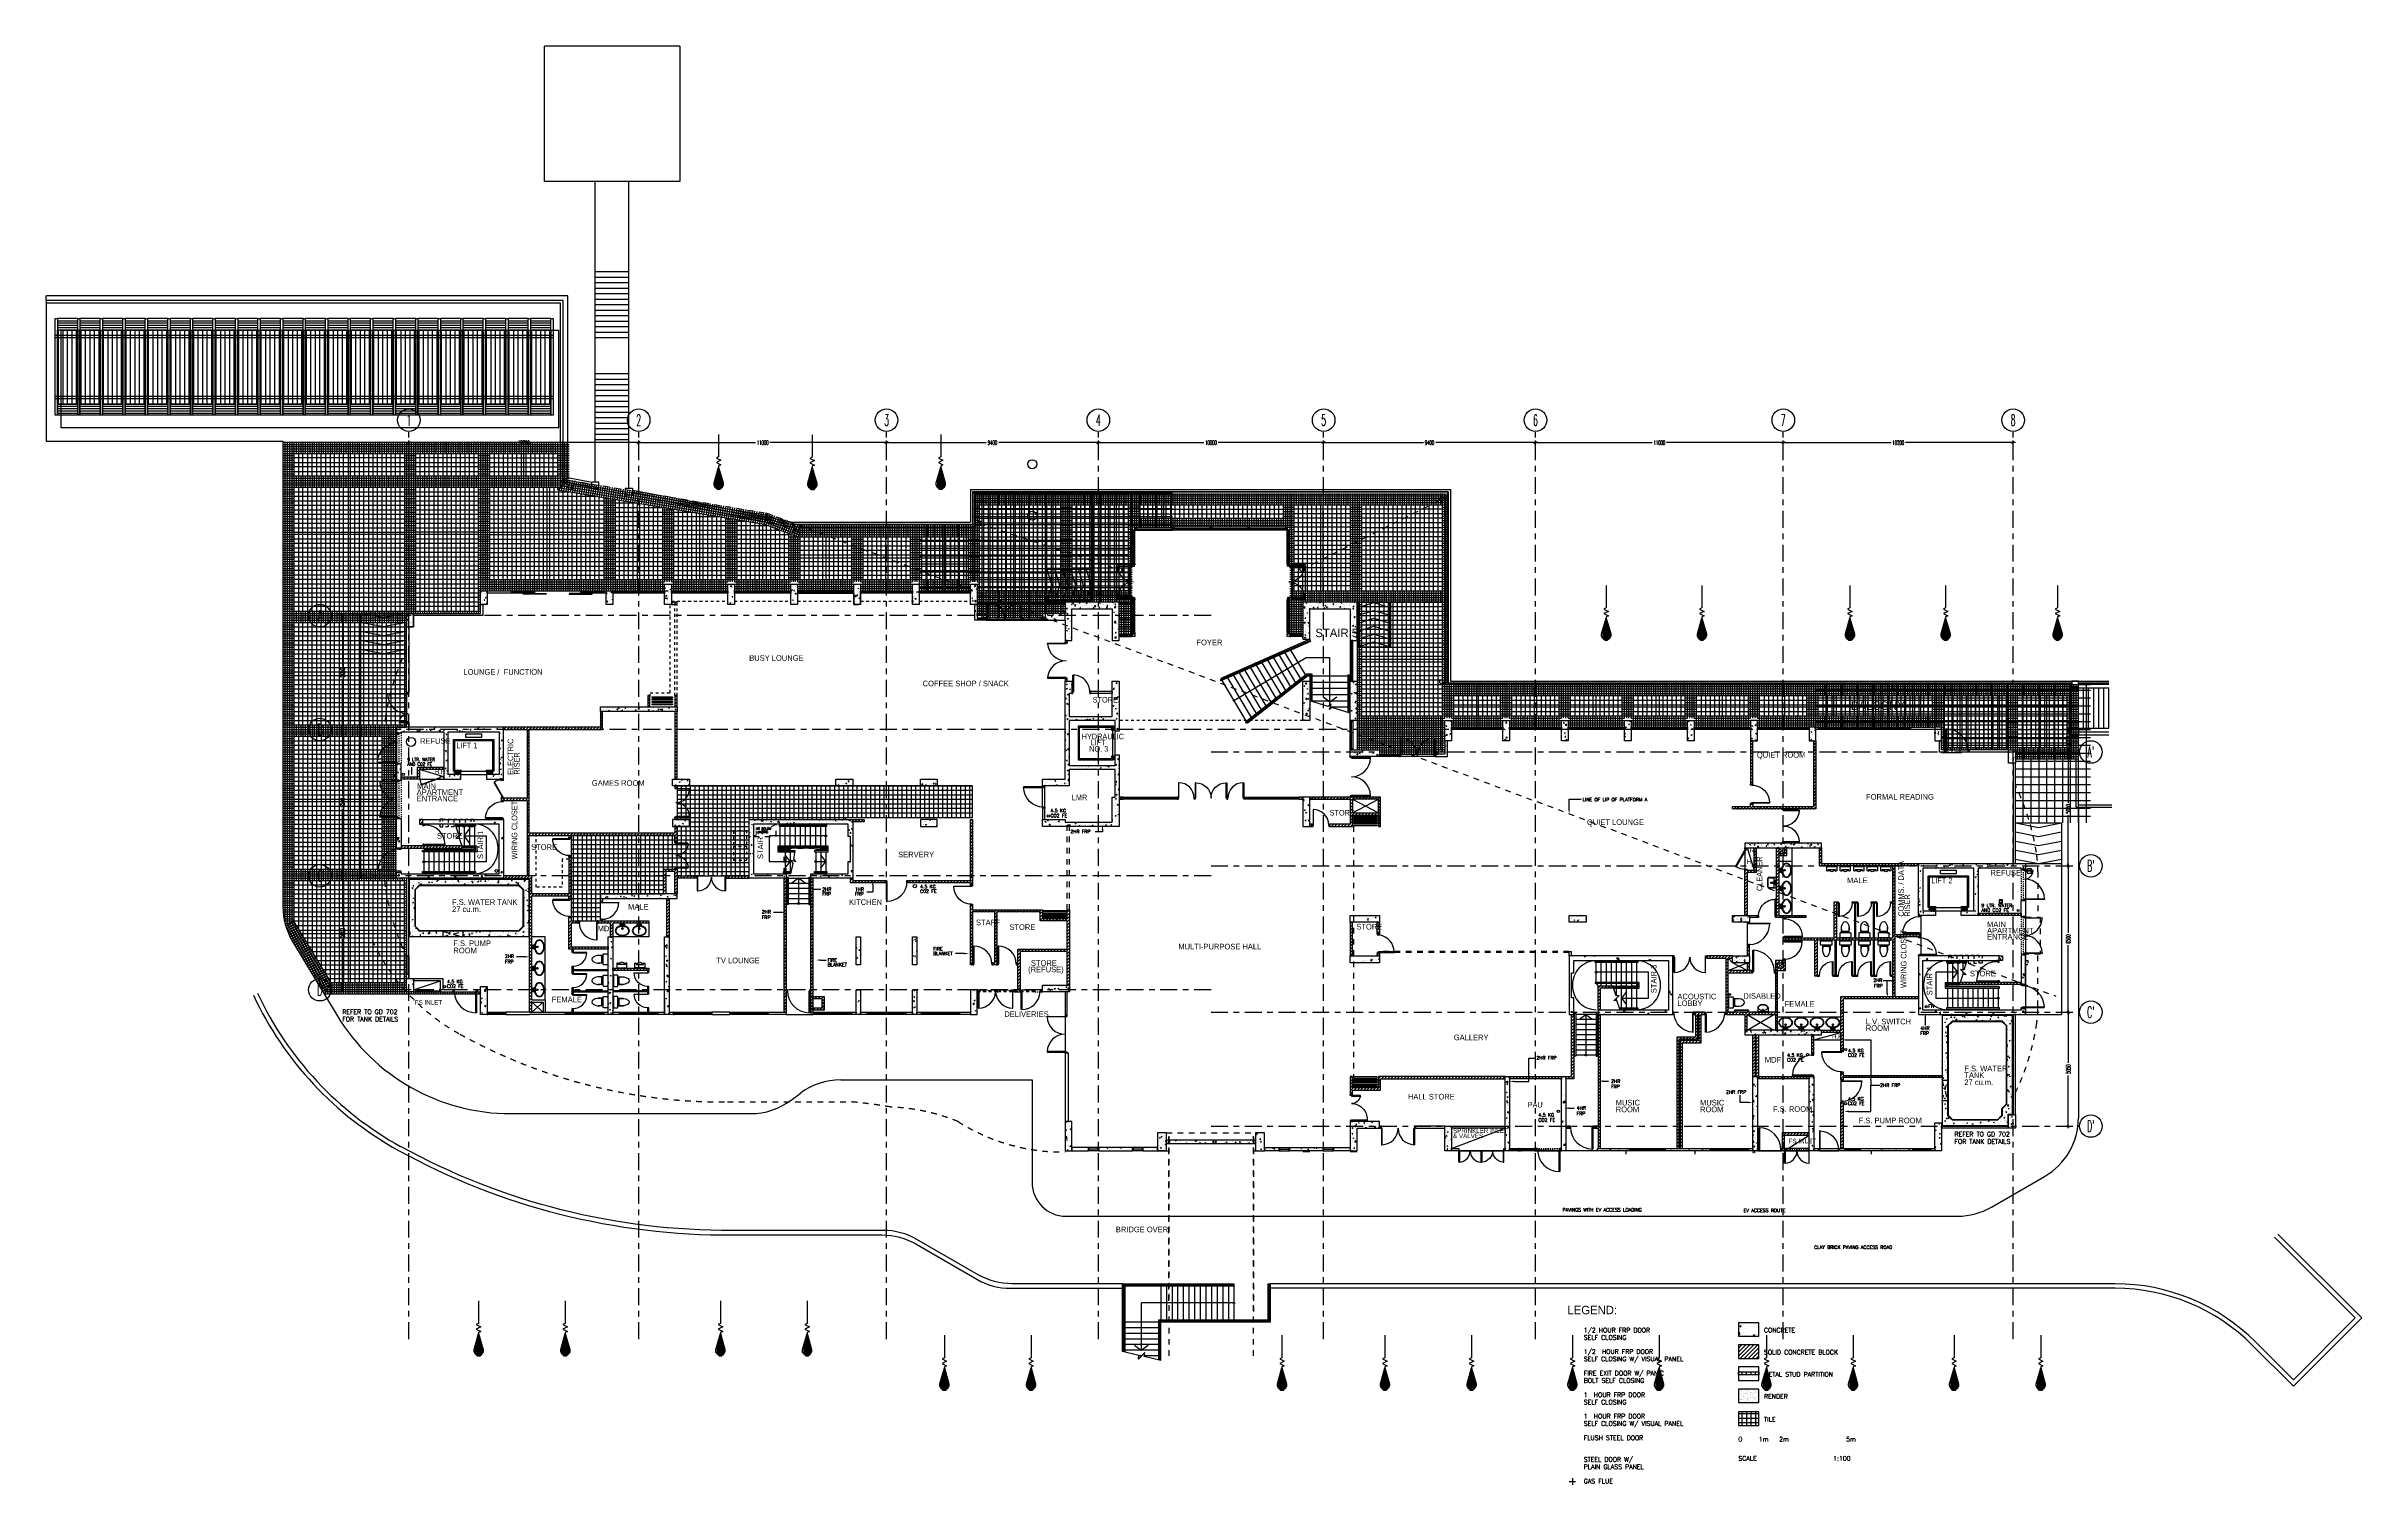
# Model space of a CAD drawing. Extents: x -15993 to 86771, y -21965 to 41866.
import ezdxf
from ezdxf.enums import TextEntityAlignment as Align

# ---------------------------------------------------------------- set-up
doc = ezdxf.new("R2010")
doc.units = 0
doc.header["$LTSCALE"] = 100
doc.header["$MEASUREMENT"] = 0
doc.header["$PDMODE"] = 3
doc.header["$PDSIZE"] = -5
for name, pattern in [('HIDDEN', [5, 2.5, -2.5]), ('HIDDEN2', [2.5, 1.25, -1.25]), ('HIDDEN5', [1, 0.5, -0.5]), ('X030--AG$0$CENTER', [15, 7.5, -2.5, 2.5, -2.5]), ('X24A1-00$0$HIDDEN2', [2.5, 1.25, -1.25]), ('X24A2-00$0$HIDDEN', [5, 2.5, -2.5]), ('X24A3-00$0$HIDDEN', [5, 2.5, -2.5]), ('X900--AG$0$HIDDEN', [5, 2.5, -2.5])]:
    doc.linetypes.add(name, pattern=pattern)
doc.layers.get('0').update_dxf_attribs({"color": 8, "linetype": 'CONTINUOUS'})
doc.layers.get('DEFPOINTS').update_dxf_attribs({"color": 8, "linetype": 'CONTINUOUS'})
for name, color, linetype in [('000-H', 8, 'CONTINUOUS'), ('010-T', 8, 'CONTINUOUS'), ('030--', 8, 'CONTINUOUS'), ('200-T', 8, 'CONTINUOUS'), ('210--', 8, 'CONTINUOUS'), ('220--', 8, 'CONTINUOUS'), ('240--', 8, 'CONTINUOUS'), ('280--', 8, 'CONTINUOUS'), ('310--', 8, 'CONTINUOUS'), ('320--', 8, 'CONTINUOUS'), ('430--', 8, 'CONTINUOUS'), ('430-B', 8, 'CONTINUOUS'), ('431--', 8, 'CONTINUOUS'), ('432--', 8, 'CONTINUOUS'), ('510--', 8, 'CONTINUOUS'), ('570--', 8, 'HIDDEN2'), ('660--', 8, 'CONTINUOUS'), ('680--', 8, 'CONTINUOUS'), ('680-T', 8, 'CONTINUOUS'), ('700--', 8, 'CONTINUOUS'), ('730--', 8, 'CONTINUOUS'), ('760--', 8, 'HIDDEN2'), ('900--', 8, 'CONTINUOUS'), ('930--', 8, 'CONTINUOUS'), ('950--', 8, 'CONTINUOUS'), ('960--', 8, 'CONTINUOUS'), ('980--', 8, 'CONTINUOUS'), ('B00-T', 8, 'CONTINUOUS'), ('X01T-417$0$000-H', 8, 'CONTINUOUS'), ('X01T-417$0$000-T', 8, 'CONTINUOUS'), ('X01T-417$0$200-T', 8, 'CONTINUOUS'), ('X030--AG$0$000-D', 8, 'CONTINUOUS'), ('X030--AG$0$030--', 8, 'CONTINUOUS'), ('X24A1-00$0$000-H', 8, 'CONTINUOUS'), ('X24A1-00$0$220--', 8, 'CONTINUOUS'), ('X24A1-00$0$240--', 8, 'CONTINUOUS'), ('X24A1-00$0$280--', 8, 'CONTINUOUS'), ('X24A1-00$0$320--', 8, 'CONTINUOUS'), ('X24A1-00$0$780--', 8, 'X24A1-00$0$HIDDEN2'), ('X24A2-00$0$000-H', 8, 'CONTINUOUS'), ('X24A2-00$0$220--', 8, 'CONTINUOUS'), ('X24A2-00$0$240--', 8, 'CONTINUOUS'), ('X24A2-00$0$280--', 8, 'CONTINUOUS'), ('X24A2-00$0$320--', 8, 'CONTINUOUS'), ('X24A2-00$0$500--', 8, 'CONTINUOUS'), ('X24A3-00$0$000-D', 8, 'CONTINUOUS'), ('X24A3-00$0$000-H', 8, 'CONTINUOUS'), ('X24A3-00$0$220--', 8, 'CONTINUOUS'), ('X24A3-00$0$240--', 8, 'CONTINUOUS'), ('X24A3-00$0$280--', 8, 'CONTINUOUS'), ('X24A3-00$0$320--', 8, 'CONTINUOUS'), ('X900--AG$0$220--', 8, 'CONTINUOUS'), ('X900--AG$0$240--', 8, 'CONTINUOUS'), ('XG740-A1$0$210--', 8, 'CONTINUOUS'), ('XG740-A1$0$220--', 8, 'CONTINUOUS'), ('XG740-A1$0$280--', 8, 'CONTINUOUS'), ('XG740-A1$0$310--', 8, 'CONTINUOUS'), ('XG740-A1$0$320--', 8, 'CONTINUOUS'), ('XG740-A1$0$740--', 8, 'CONTINUOUS'), ('XG740-A2$0$000-H', 8, 'CONTINUOUS'), ('XG740-A2$0$220--', 8, 'CONTINUOUS'), ('XG740-A2$0$240--', 8, 'CONTINUOUS'), ('XG740-A2$0$280--', 8, 'CONTINUOUS'), ('XG740-A2$0$320--', 8, 'CONTINUOUS'), ('XG740-A2$0$680--', 8, 'CONTINUOUS'), ('XG740-A2$0$740--', 8, 'CONTINUOUS')]:
    doc.layers.add(name, color=color, linetype=linetype)
doc.layers.get('B00-T').off()
doc.styles.add('HELV', font='hvl____.pfb')
doc.styles.add('ROMANS', font='ROMANS.shx')
doc.styles.add('ROMANS_5', font='romans.shx', dxfattribs={"width": 0.5})
doc.styles.add('X01T-417$0$HELV', font='hvl____.pfb')
doc.styles.add('X01T-417$0$ROMANS', font='romans.shx')
doc.styles.add('X030--AG$0$ROMANS_5', font='ROMANS.SHX', dxfattribs={"width": 0.5})
doc.styles.add('XG740-A2$0$HELV', font='hvl____.pfb')
doc.dimstyles.new('100', dxfattribs={"dimscale": 100, "dimtxt": 2, "dimasz": 0, "dimexe": 1, "dimexo": 5, "dimgap": 1, "dimtad": 0, "dimrnd": 1, "dimdsep": 46, "dimtxsty": 'ROMANS_5', "dimtsz": 0.5, "dimcen": 1, "dimdle": 1, "dimadec": 0, "dimazin": 0, "dimtfac": 1, "dimtix": 1, "dimtofl": 0, "dimtmove": 2, "dimatfit": 3, "dimfxl": 1, "dimtolj": 1, "dimarcsym": 0})

# ---------------------------------------------------------------- blocks, each defined once
blk = doc.blocks.new('D2-1200')
at = {"color": 0}
for points in [[(50, 0), (0, 0), (0, 100), (50, 100)], [(75, 50), (75, 587), (50, 587), (50, 50)], [(1125, 50), (1125, 587), (1150, 587), (1150, 50)], [(1150, 0), (1200, 0), (1200, 100), (1150, 100)], [(1150, 0), (1200, 0), (1200, 100), (1150, 100)]]:
    blk.add_lwpolyline(points, close=True, dxfattribs=at)
for centre, start, end in [((62, 50), 0, 88.66742), ((1138, 50), 90, 180)]:
    blk.add_arc(centre, 538, start, end, dxfattribs=at)
blk = doc.blocks.new('*X61')
at = {"color": 0}
for p, q in [((58, 0), (98, 0)), ((65, 2), (98, 2)), ((72, 4), (96, 4)), ((79, 6), (94, 6)), ((65, -2), (98, -2)), ((72, -4), (96, -4)), ((79, -6), (94, -6))]:
    blk.add_line(p, q, dxfattribs=at)
blk = doc.blocks.new('ZSLP')
at = {"layer": '930--'}
blk.add_lwpolyline([(378, -262), (378, -4262), (-22, -4462), (778, -4862), (-22, -5262), (778, -5662), (378, -5862), (378, -6062)], dxfattribs=at)
blk.add_lwpolyline([(-222, -9662), (-422, -9262), (-422, -8862), (378, -6062), (1178, -8862), (1178, -9262), (978, -9662), (578, -10062), (178, -10062)], close=True, dxfattribs=at)
at = {"layer": '930--', "xscale": 100, "yscale": 100, "zscale": 100, "rotation": 270}
blk.add_blockref('*X61', (378, -262), dxfattribs=at)
blk = doc.blocks.new('D1-1800')
at = {"color": 0}
for points in [[(0, -50), (0, 0), (-100, 0), (-100, -50)], [(-900, -50), (-900, -75), (-50, -75), (-50, -50)], [(-900, -1725), (-900, -1750), (-50, -1750), (-50, -1725)], [(0, -1750), (0, -1800), (-100, -1800), (-100, -1750)]]:
    blk.add_lwpolyline(points, close=True, dxfattribs=at)
for centre, start, end in [((-50, -50), 180.84262, 270.0062), ((-50, -1750), 89.9938, 179.15738)]:
    blk.add_arc(centre, 850, start, end, dxfattribs=at)
blk = doc.blocks.new('W900')
at = {"layer": '310--'}
blk.add_line((860, 60), (40, 60), dxfattribs=at)
at = {"layer": '310--', "color": 8}
blk.add_lwpolyline([(900, 0), (900, 120), (0, 120), (0, 0)], close=True, dxfattribs=at)
at = {"layer": '310--'}
for points in [[(40, 40), (40, 80), (0, 80), (0, 40)], [(860, 40), (860, 80), (900, 80), (900, 40)]]:
    blk.add_lwpolyline(points, close=True, dxfattribs=at)
blk = doc.blocks.new('D1-1200')
at = {"color": 0}
for points in [[(0, -50), (0, 0), (-100, 0), (-100, -50)], [(0, -50), (0, 0), (-100, 0), (-100, -50)], [(-50, -75), (-448, -75), (-448, -50), (-50, -50)], [(-50, -1125), (-751, -1125), (-751, -1150), (-50, -1150)], [(0, -1150), (0, -1200), (-100, -1200), (-100, -1150)]]:
    blk.add_lwpolyline(points, close=True, dxfattribs=at)
for centre, radius, start, end in [((-51, -1100), 700, 89.91772, 182.04677), ((-55, 0), 400, 190.80253, 270.70307)]:
    blk.add_arc(centre, radius, start, end, dxfattribs=at)
blk = doc.blocks.new('*X82')
at = {"color": 0}
for p, q in [((62650, 11650), (62650, 13600)), ((63000, 11650), (63000, 13600)), ((63350, 11650), (63350, 13600)), ((63700, 11650), (63700, 13600)), ((64050, 11650), (64050, 13600)), ((64400, 11650), (64400, 13600)), ((64750, 11650), (64750, 13600)), ((65100, 11650), (65100, 13600)), ((65450, 11650), (65450, 13600)), ((65800, 11650), (65800, 13600)), ((66150, 11650), (66150, 13600)), ((66500, 11650), (66500, 13600)), ((66850, 11650), (66850, 13600)), ((67200, 11650), (67200, 13600)), ((67550, 11650), (67550, 13600)), ((67900, 11650), (67900, 13600)), ((68250, 10530), (68250, 13600)), ((68600, 10530), (68600, 13600)), ((68950, 10530), (68950, 13600)), ((69300, 10650), (69300, 13600)), ((69650, 10650), (69650, 13600)), ((70000, 10650), (70000, 13600)), ((70350, 10650), (70350, 13600)), ((70700, 10650), (70700, 13600)), ((71050, 10650), (71050, 13600)), ((71400, 10650), (71400, 13600)), ((71750, 7400), (71750, 13600)), ((72100, 7400), (72100, 13600)), ((72450, 7400), (72450, 13600)), ((72800, 7400), (72800, 13600)), ((73150, 7400), (73150, 13600)), ((73500, 7400), (73500, 13600)), ((73850, 7400), (73850, 13600)), ((74200, 7400), (74200, 13600)), ((74550, 7400), (74550, 13600)), ((62550, 13300), (74734, 13300)), ((62550, 12950), (74734, 12950)), ((62550, 12600), (74734, 12600)), ((62550, 12250), (74734, 12250)), ((62550, 11900), (74734, 11900)), ((68120, 11550), (74734, 11550)), ((68120, 11200), (74734, 11200)), ((68120, 10850), (74734, 10850)), ((71400, 10500), (74734, 10500)), ((71400, 10150), (74734, 10150)), ((71400, 9800), (74734, 9800)), ((71400, 9450), (74734, 9450)), ((71400, 9100), (74734, 9100)), ((71400, 8750), (74734, 8750)), ((71400, 8400), (74734, 8400)), ((71400, 8050), (74734, 8050)), ((71400, 7700), (74734, 7700))]:
    blk.add_line(p, q, dxfattribs=at)
blk = doc.blocks.new('D1-800')
at = {"color": 0}
for points in [[(0, 0), (50, 0), (50, 100), (0, 100)], [(75, 50), (75, 750), (50, 750), (50, 50)], [(750, 0), (800, 0), (800, 100), (750, 100)]]:
    blk.add_lwpolyline(points, close=True, dxfattribs=at)
blk.add_arc((54, 50), 700, 0, 90, dxfattribs=at)
blk = doc.blocks.new('D2-1500')
at = {"color": 0}
for points in [[(50, 0), (0, 0), (0, 100), (50, 100)], [(75, 50), (75, 737), (50, 737), (50, 50)], [(1425, 50), (1425, 737), (1450, 737), (1450, 50)], [(1450, 0), (1500, 0), (1500, 100), (1450, 100)]]:
    blk.add_lwpolyline(points, close=True, dxfattribs=at)
for centre, start, end in [((62, 50), 0, 88.9582), ((1438, 50), 91.0418, 180)]:
    blk.add_arc(centre, 688, start, end, dxfattribs=at)
blk = doc.blocks.new('WFH')
at = {"layer": '700--'}
blk.add_circle((0, 0), 65, dxfattribs=at)
blk = doc.blocks.new('*X85')
at = {"color": 0}
for p, q in [((25150, 22050), (33997, 22050)), ((25150, 21700), (33997, 21700)), ((25200, 18100), (25200, 22070)), ((25550, 16420), (25550, 22070)), ((25900, 16420), (25900, 22070)), ((26250, 16420), (26250, 22070)), ((26600, 16420), (26600, 22070)), ((26950, 16420), (26950, 22070)), ((27300, 16420), (27300, 22070)), ((27650, 16420), (27650, 22070)), ((28000, 16420), (28000, 22070)), ((28350, 16420), (28350, 22070)), ((28700, 16600), (28700, 22070)), ((29050, 16600), (29050, 22070)), ((29400, 17200), (29400, 22070)), ((29750, 17200), (29750, 22070)), ((30100, 17200), (30100, 22070)), ((30450, 17200), (30450, 22070)), ((30800, 17200), (30800, 22070)), ((31150, 17200), (31150, 22070)), ((31500, 17200), (31500, 22070)), ((31850, 15800), (31850, 22070)), ((32200, 20520), (32200, 22070)), ((32550, 20520), (32550, 22070)), ((32900, 20520), (32900, 22070)), ((33250, 20520), (33250, 22070)), ((33600, 20520), (33600, 22070)), ((33950, 20520), (33950, 22070)), ((23100, 17700), (23100, 20650)), ((23450, 17700), (23450, 20650)), ((23800, 17700), (23800, 20650)), ((24150, 17700), (24150, 20650)), ((24500, 17700), (24500, 20650)), ((24850, 17700), (24850, 20650)), ((25150, 21350), (33997, 21350)), ((25150, 21000), (33997, 21000)), ((25150, 20650), (33997, 20650)), ((22750, 20300), (32200, 20300)), ((22750, 19950), (32200, 19950)), ((22750, 19600), (32200, 19600)), ((22750, 19250), (32200, 19250)), ((22750, 18900), (32200, 18900)), ((22750, 18550), (32200, 18550)), ((22750, 18200), (32200, 18200)), ((22750, 17850), (25020, 17850)), ((25320, 17850), (32200, 17850)), ((25320, 17500), (32200, 17500)), ((25320, 17150), (29220, 17150)), ((25320, 16800), (29220, 16800)), ((25320, 16450), (28470, 16450)), ((31620, 17150), (32200, 17150)), ((31620, 16800), (32200, 16800)), ((31620, 16450), (32200, 16450)), ((31620, 16100), (32200, 16100))]:
    blk.add_line(p, q, dxfattribs=at)
blk = doc.blocks.new('XG740-A1$0$32-0000')
at = {"color": 0}
blk.add_lwpolyline([(-0.015, 0), (0.015, 0), (0.015, 1), (-0.015, 1)], close=True, dxfattribs=at)
blk.add_arc((-0.0125, 0), 1, 360, 90, dxfattribs=at)
blk = doc.blocks.new('XG740-A1$0$BASIN-1')
at = {"color": 0}
for points in [[(17, 76, 0.059092), (121, 92, 0.0804923), (217, 137, 0.1070655), (288, 211, 0.1383855), (311, 293, 0.1383855), (288, 374, 0.1070655), (217, 448, 0.0804923), (121, 493, 0.0683146), (0, 510, 0.0683146), (-121, 493, 0.0804923), (-217, 448, 0.1070655), (-288, 374, 0.1383855), (-311, 293, 0.1383855), (-288, 211, 0.1070655), (-217, 137, 0.0804923), (-121, 92, 0.059092), (-17, 76, 0.059092)], [(16, 96, 0.059092), (116, 112, 0.0804923), (206, 153, 0.1070655), (271, 222, 0.1383855), (291, 293, 0.1383855), (271, 364, 0.1070655), (206, 432, 0.0804923), (116, 474, 0.0683146), (0, 490, 0.0683146), (-116, 474, 0.0804923), (-206, 432, 0.1070655), (-271, 364, 0.1383855), (-291, 293, 0.1383855), (-271, 222, 0.1070655), (-206, 153, 0.0804923), (-116, 112, 0.059092), (-16, 96, 0.059092)]]:
    blk.add_lwpolyline(points, format="xyb", dxfattribs=at)
blk.add_lwpolyline([(16, 71), (91, 71), (91, 0), (-91, 0), (-91, 71), (-16, 71)], dxfattribs=at)
blk.add_lwpolyline([(16, 28), (16, 146, 0.0754506), (15, 154, 0.085787), (11, 161, 0.1060688), (6, 165, 0.1268133), (0, 167, 0.1268133), (-6, 165, 0.1060688), (-11, 161, 0.085787), (-15, 154, 0.0754506), (-16, 146), (-16, 28, 0.0754506), (-15, 20, 0.085787), (-11, 13, 0.1060688), (-6, 8, 0.1268133), (0, 7, 0.1268133), (6, 8, 0.1060688), (11, 13, 0.085787), (15, 20, 0.0754506)], format="xyb", close=True, dxfattribs=at)
for centre, radius in [((-49, 35), 28.1), ((0, 205), 30.7), ((0, 205), 20.7), ((49, 35), 28.1)]:
    blk.add_circle(centre, radius, dxfattribs=at)
blk = doc.blocks.new('XG740-A1$0$74-WC1')
at = {"color": 0}
for p, q in [((-170, -200), (-170, -430)), ((170, -200), (170, -430))]:
    blk.add_line(p, q, dxfattribs=at)
for points in [[(-220, -200, -0.4142136), (-250, -170), (-250, -30, -0.4142136), (-220, 0), (220, 0, -0.4142136), (250, -30), (250, -170, -0.4142136), (220, -200)], [(92, -650, 0.2641538), (140, -260), (-140, -260, 0.2641538), (-92, -650, 0.5378722)]]:
    blk.add_lwpolyline(points, format="xyb", close=True, dxfattribs=at)
blk = doc.blocks.new('XG740-A1$0$URINAL')
at = {"color": 0}
for points in [[(-165, 198), (-165, 160, 0.4142136), (-155, 150), (0, 150), (155, 150, 0.4142136), (165, 160), (165, 198, -0.4634546), (177, 208), (217, 201, -0.3666294), (225, 192), (225, 0), (-225, 0), (-225, 192, -0.3666294), (-217, 201), (-177, 208, -0.4634546), (-165, 198, 0.4634546), (-177, 208)], [(-165, 160), (-41, 235, -0.2793781), (41, 235), (165, 160)]]:
    blk.add_lwpolyline(points, format="xyb", dxfattribs=at)
blk.add_arc((175, 198), 10, 80.53768, 180, dxfattribs=at)
blk = doc.blocks.new('XG740-A1$0$W-1706')
at = {"layer": 'XG740-A1$0$310--'}
for p, q in [((560.33, 50), (25, 50)), ((1120.67, 50), (585.33, 50)), ((1681, 50), (1145.67, 50))]:
    blk.add_line(p, q, dxfattribs=at)
at = {"layer": 'XG740-A1$0$310--', "color": 8}
blk.add_lwpolyline([(1706, 100), (1706, 0), (0, 0), (0, 100)], close=True, dxfattribs=at)
at = {"layer": 'XG740-A1$0$310--'}
for points in [[(0, 37.5), (0, 62.5), (25, 62.5), (25, 37.5)], [(560.33, 37.5), (560.33, 62.5), (585.33, 62.5), (585.33, 37.5)], [(1120.67, 37.5), (1120.67, 62.5), (1145.67, 62.5), (1145.67, 37.5)], [(1681, 37.5), (1681, 62.5), (1706, 62.5), (1706, 37.5)]]:
    blk.add_lwpolyline(points, close=True, dxfattribs=at)
blk = doc.blocks.new('XG740-A1$0$D1-850')
at = {"layer": 'XG740-A1$0$320--'}
for points in [[(0, 0), (-50, 0), (-50, -100), (0, -100)], [(-800, 0), (-850, 0), (-850, -100), (-800, -100)], [(-50, -812), (-71, -812), (-71, -58), (-50, -58)]]:
    blk.add_lwpolyline(points, close=True, dxfattribs=at)
blk.add_arc((-58, -70), 742, 179.02048, 269.82885, dxfattribs=at)
blk = doc.blocks.new('XG740-A1$0$D1-900')
at = {"color": 0}
for points in [[(0, 0), (50, 0), (50, 100), (0, 100)], [(75, 50), (75, 837.5), (50, 837.5), (50, 50)], [(850, 0), (900, 0), (900, 100), (850, 100)]]:
    blk.add_lwpolyline(points, close=True, dxfattribs=at)
blk.add_arc((62.5, 50), 787.5, 0, 90, dxfattribs=at)
blk = doc.blocks.new('XG740-A1', base_point=(17256, 167))
at = {"layer": 'XG740-A1$0$210--'}
for p, q in [((17106, 147), (18701, 147)), ((18701, 47), (17106, 47)), ((18701, 147), (18701, 47))]:
    blk.add_line(p, q, dxfattribs=at)
for points in [[(20601, 47), (20407, 47), (20407, 147), (20601, 147)], [(21098, 47), (20801, 47), (20801, 147), (21098, 147)], [(23101, 47), (22804, 47), (22804, 147), (23101, 147)]]:
    blk.add_lwpolyline(points, dxfattribs=at)
at = {"layer": 'XG740-A1$0$220--'}
for p, q in [((17106, 147), (17106, 5397)), ((18852, 5397), (17206, 5397)), ((18851, 5297), (17206, 5297)), ((17206, 697), (17206, 5297)), ((18851, 5197), (18851, 5297)), ((18951, 5197), (18851, 5197)), ((18951, 5197), (18951, 5397)), ((17206, 697), (17806, 697)), ((17206, 147), (17206, 597)), ((17206, 597), (17706, 597)), ((17706, 597), (17706, 147)), ((17806, 697), (17806, 147))]:
    blk.add_line(p, q, dxfattribs=at)
at = {"layer": 'XG740-A1$0$220--', "color": 8}
for p, q in [((17706, 597), (17206, 147)), ((17206, 597), (17706, 147))]:
    blk.add_line(p, q, dxfattribs=at)
at = {"layer": 'XG740-A1$0$220--'}
for points in [[(20351, 5197), (20351, 5072), (20251, 5072), (20251, 5197)], [(23301, 3497), (23201, 3497), (23201, 5197), (23301, 5197)], [(18951, 4197), (19251, 4197), (19251, 4097), (18951, 4097), (18951, 3047), (20601, 3047), (20601, 2947), (18851, 2947), (18851, 4347), (18951, 4347)], [(20151, 4097), (20151, 4197), (20251, 4197), (20251, 4222), (20351, 4222), (20351, 4197), (22401, 4197), (22401, 4097), (20801, 4097), (20801, 3497), (20701, 3497), (20701, 4097)]]:
    blk.add_lwpolyline(points, close=True, dxfattribs=at)
blk.add_lwpolyline([(20801, 1997), (20801, 2097), (22401, 2097), (22401, 1997), (20801, 1997)], dxfattribs=at)
at = {"layer": 'XG740-A1$0$280--'}
for points in [[(20251, 5197), (23651, 5197), (23651, 5397), (20251, 5397)], [(20601, 47), (20601, 3497), (20801, 3497), (20801, 47)], [(23101, 47), (23101, 3497), (23301, 3497), (23301, 47)]]:
    blk.add_lwpolyline(points, close=True, dxfattribs=at)
blk.add_lwpolyline([(23101, 647), (23101, 47)], dxfattribs=at)
at = {"layer": 'XG740-A1$0$740--'}
for p, q in [((17806, 3497), (17206, 3497)), ((17806, 697), (17806, 3497)), ((19001, 2797), (19001, 2947)), ((19001, 2797), (19051, 2797)), ((19001, 2197), (19051, 2197)), ((19001, 1847), (19001, 2197)), ((19051, 2797), (19051, 2947)), ((19051, 1847), (19051, 2197)), ((19001, 1847), (19051, 1847)), ((19001, 917), (19001, 1247)), ((19001, 1247), (19051, 1247)), ((19051, 2047), (20601, 2047)), ((19051, 1997), (20601, 1997)), ((19051, 917), (19051, 1247)), ((19051, 1097), (20601, 1097)), ((19051, 1047), (20601, 1047)), ((22351, 1097), (20801, 1097)), ((22351, 1047), (20801, 1047)), ((22351, 1897), (22351, 1997)), ((22401, 1897), (22351, 1897)), ((22351, 947), (22351, 1297)), ((22401, 1297), (22351, 1297)), ((22401, 1897), (22401, 1997)), ((22401, 947), (22401, 1297)), ((19001, 917), (19051, 917)), ((19001, 317), (19051, 317)), ((19001, 147), (19001, 317)), ((19051, 147), (19051, 317)), ((22401, 947), (22351, 947)), ((22401, 347), (22351, 347)), ((22351, 147), (22351, 347)), ((22401, 147), (22401, 347))]:
    blk.add_line(p, q, dxfattribs=at)
blk.add_lwpolyline([(22401, 4097), (22401, 3497), (20801, 3497)], dxfattribs=at)
for p in [(18701, 47), (21098, 47)]:
    blk.add_blockref('XG740-A1$0$W-1706', p)
at = {"layer": 'XG740-A1$0$320--', "xscale": -1, "rotation": 270}
blk.add_blockref('XG740-A1$0$D1-850', (18951, 5197), dxfattribs=at)
at = {"layer": 'XG740-A1$0$320--'}
for name, p, rotation in [('XG740-A1$0$D1-900', (20151, 4197), 180), ('XG740-A1$0$D1-850', (20251, 5072), 90)]:
    blk.add_blockref(name, p, dxfattribs=dict(at, rotation=rotation))
at = {"layer": 'XG740-A1$0$740--'}
for name, p, rotation in [('XG740-A1$0$BASIN-1', (17250, 3047), 270), ('XG740-A1$0$BASIN-1', (21226, 4057), 180), ('XG740-A1$0$BASIN-1', (21976, 4057), 180), ('XG740-A1$0$BASIN-1', (17250, 2097), 270), ('XG740-A1$0$74-WC1', (20576, 2497), 270), ('XG740-A1$0$BASIN-1', (17250, 1147), 270), ('XG740-A1$0$74-WC1', (20576, 1547), 270), ('XG740-A1$0$74-WC1', (20576, 597), 270)]:
    blk.add_blockref(name, p, dxfattribs=dict(at, rotation=rotation))
at = {"layer": 'XG740-A1$0$740--', "yscale": 600, "zscale": 600}
for p, xscale, rotation in [((19051, 2788), 600, 270), ((19051, 1840), 600, 270), ((22351, 1888), -600, 90), ((19051, 908), 600, 270), ((22351, 938), -600, 90)]:
    blk.add_blockref('XG740-A1$0$32-0000', p, dxfattribs=dict(at, xscale=xscale, rotation=rotation))
at = {"layer": 'XG740-A1$0$740--', "xscale": -1}
blk.add_blockref('XG740-A1$0$URINAL', (21201, 2122), dxfattribs=at)
at = {"layer": 'XG740-A1$0$740--'}
blk.add_blockref('XG740-A1$0$URINAL', (22001, 2122), dxfattribs=at)
at = {"layer": 'XG740-A1$0$740--', "xscale": -1, "rotation": 90}
for p in [(20826, 1547), (20826, 597)]:
    blk.add_blockref('XG740-A1$0$74-WC1', p, dxfattribs=at)
blk = doc.blocks.new('W-661')
at = {"color": 0}
blk.add_line((550, 150), (1700, 150), dxfattribs=at)
for points in [[(225, 1550), (2025, 1550), (2025, 150), (1700, 150), (1700, 200), (1975, 200), (1975, 1500), (275, 1500), (275, 200), (550, 200), (550, 150), (225, 150)], [(775, 1650), (775, 1800), (1475, 1800), (1475, 1650)], [(275, 125), (550, 125), (550, 100), (275, 100)], [(275, 75), (550, 75), (550, 50), (275, 50)], [(1975, 125), (1700, 125), (1700, 100), (1975, 100)], [(1975, 75), (1700, 75), (1700, 50), (1975, 50)]]:
    blk.add_lwpolyline(points, close=True, dxfattribs=at)
blk = doc.blocks.new('D1-900')
at = {"color": 0}
for points in [[(0, 0), (50, 0), (50, 100), (0, 100)], [(75, 50), (75, 837.5), (50, 837.5), (50, 50)], [(850, 0), (900, 0), (900, 100), (850, 100)]]:
    blk.add_lwpolyline(points, close=True, dxfattribs=at)
blk.add_arc((62.5, 50), 787.5, 0, 90, dxfattribs=at)
blk = doc.blocks.new('UC10')
at = {"layer": '310--'}
for p, q in [((1122.5, 50), (25, 50)), ((2245, 50), (1147.5, 50))]:
    blk.add_line(p, q, dxfattribs=at)
at = {"layer": '310--', "color": 8}
blk.add_lwpolyline([(2270, 100), (2270, 0), (0, 0), (0, 100)], close=True, dxfattribs=at)
at = {"layer": '310--'}
for points in [[(0, 37.5), (0, 62.5), (25, 62.5), (25, 37.5)], [(1122.5, 37.5), (1122.5, 62.5), (1147.5, 62.5), (1147.5, 37.5)], [(2245, 37.5), (2245, 62.5), (2270, 62.5), (2270, 37.5)]]:
    blk.add_lwpolyline(points, close=True, dxfattribs=at)
blk = doc.blocks.new('UC11')
at = {"layer": '310--'}
for p, q in [((1137, 50), (25, 50)), ((2275, 50), (1162, 50))]:
    blk.add_line(p, q, dxfattribs=at)
at = {"layer": '310--', "color": 8}
blk.add_lwpolyline([(2300, 100), (2300, 0), (0, 0), (0, 100)], close=True, dxfattribs=at)
at = {"layer": '310--'}
for points in [[(0, 38), (0, 63), (25, 63), (25, 38)], [(1137, 38), (1137, 63), (1162, 63), (1162, 38)], [(2275, 38), (2275, 63), (2300, 63), (2300, 38)]]:
    blk.add_lwpolyline(points, close=True, dxfattribs=at)
blk = doc.blocks.new('UC12')
at = {"layer": '310--'}
for p, q in [((1237.5, 50), (25, 50)), ((2475, 50), (1262.5, 50))]:
    blk.add_line(p, q, dxfattribs=at)
at = {"layer": '310--', "color": 8}
blk.add_lwpolyline([(2500, 100), (2500, 0), (0, 0), (0, 100)], close=True, dxfattribs=at)
at = {"layer": '310--'}
for points in [[(0, 37.5), (0, 62.5), (25, 62.5), (25, 37.5)], [(1237.5, 37.5), (1237.5, 62.5), (1262.5, 62.5), (1262.5, 37.5)], [(2475, 37.5), (2475, 62.5), (2500, 62.5), (2500, 37.5)]]:
    blk.add_lwpolyline(points, close=True, dxfattribs=at)
blk = doc.blocks.new('UC14')
at = {"layer": '310--', "color": 8}
blk.add_lwpolyline([(2500, 100), (2500, 0), (0, 0), (0, 100)], close=True, dxfattribs=at)
at = {"layer": '310--'}
for points in [[(25, 60), (25, 85), (1262.5, 85), (1262.5, 60)], [(1237.5, 15), (1237.5, 40), (2475, 40), (2475, 15)]]:
    blk.add_lwpolyline(points, close=True, dxfattribs=at)
blk = doc.blocks.new('UC13')
at = {"layer": '310--'}
for p, q in [((1237.5, 50), (25, 50)), ((2475, 50), (1262.5, 50))]:
    blk.add_line(p, q, dxfattribs=at)
at = {"layer": '310--', "color": 8}
blk.add_lwpolyline([(2500, 100), (2500, 0), (0, 0), (0, 100)], close=True, dxfattribs=at)
at = {"layer": '310--'}
for points in [[(0, 37.5), (0, 62.5), (25, 62.5), (25, 37.5)], [(1237.5, 37.5), (1237.5, 62.5), (1262.5, 62.5), (1262.5, 37.5)], [(2475, 37.5), (2475, 62.5), (2500, 62.5), (2500, 37.5)]]:
    blk.add_lwpolyline(points, close=True, dxfattribs=at)
blk = doc.blocks.new('UC15')
at = {"layer": '310--'}
for p, q in [((754.67, 50), (25, 50)), ((1509.33, 50), (779.67, 50)), ((2264, 50), (1534.33, 50))]:
    blk.add_line(p, q, dxfattribs=at)
at = {"layer": '310--', "color": 8}
blk.add_lwpolyline([(2289, 100), (2289, 0), (0, 0), (0, 100)], close=True, dxfattribs=at)
at = {"layer": '310--'}
for points in [[(0, 37.5), (0, 62.5), (25, 62.5), (25, 37.5)], [(754.67, 37.5), (754.67, 62.5), (779.67, 62.5), (779.67, 37.5)], [(1509.33, 37.5), (1509.33, 62.5), (1534.33, 62.5), (1534.33, 37.5)], [(2264, 37.5), (2264, 62.5), (2289, 62.5), (2289, 37.5)]]:
    blk.add_lwpolyline(points, close=True, dxfattribs=at)
blk = doc.blocks.new('UC09')
at = {"layer": '310--'}
blk.add_line((782, 50), (25, 50), dxfattribs=at)
at = {"layer": '310--', "color": 8}
blk.add_lwpolyline([(2456, 100), (2456, 0), (0, 0), (0, 100)], close=True, dxfattribs=at)
at = {"layer": '310--'}
for points in [[(0, 38), (0, 63), (25, 63), (25, 38)], [(782, 38), (782, 63), (807, 63), (807, 38)]]:
    blk.add_lwpolyline(points, close=True, dxfattribs=at)
at = {"layer": '320--'}
for points in [[(807, 0), (879, 0), (879, 100), (807, 100)], [(904, 50), (904, 812), (879, 812), (879, 50)], [(2381, 50), (2381, 812), (2406, 812), (2406, 50)], [(2406, 0), (2456, 0), (2456, 100), (2406, 100)]]:
    blk.add_lwpolyline(points, close=True, dxfattribs=at)
for centre, start, end in [((879, 50), 359.96916, 88.11989), ((2403, 50), 91.88011, 180.03084)]:
    blk.add_arc(centre, 762, start, end, dxfattribs=at)
blk = doc.blocks.new('*X218')
at = {"color": 0}
for p, q in [((30, 16586), (29, 16642)), ((67, 16613), (29, 16642)), ((30, 16586), (67, 16613)), ((32, 16448), (32, 16448)), ((33, 16541), (33, 16541)), ((109, 16548), (109, 16548)), ((189, 16522), (189, 16522)), ((225, 16700), (225, 16700)), ((242, 16586), (242, 16586)), ((261, 16665), (276, 16700)), ((261, 16665), (291, 16671)), ((271, 16467), (271, 16467)), ((291, 16671), (276, 16700)), ((18, 16280), (18, 16280)), ((45, 16399), (42, 16436)), ((68, 16418), (42, 16436)), ((45, 16399), (68, 16418)), ((70, 16138), (70, 16138)), ((78, 16254), (93, 16289)), ((78, 16254), (108, 16260)), ((78, 16215), (78, 16215)), ((85, 16380), (85, 16380)), ((108, 16260), (93, 16289)), ((145, 16292), (145, 16292)), ((155, 16316), (155, 16316)), ((180, 16287), (180, 16287)), ((199, 16258), (199, 16258)), ((267, 16319), (267, 16319))]:
    blk.add_line(p, q, dxfattribs=at)
blk = doc.blocks.new('*X219')
at = {"color": 0}
for p, q in [((3280, 17645), (3287, 17660)), ((3280, 17628), (3301, 17632)), ((3301, 17632), (3287, 17660)), ((3329, 17522), (3329, 17522)), ((3399, 17598), (3399, 17598)), ((3445, 17673), (3445, 17673)), ((3451, 17573), (3451, 17573)), ((3481, 17594), (3481, 17594)), ((3298, 17189), (3298, 17189)), ((3316, 17127), (3316, 17127)), ((3325, 17387), (3325, 17387)), ((3366, 17143), (3366, 17143)), ((3375, 17289), (3375, 17289)), ((3438, 17265), (3438, 17265)), ((3442, 17284), (3457, 17318)), ((3442, 17284), (3471, 17289)), ((3471, 17289), (3457, 17318)), ((3487, 17368), (3487, 17368)), ((3488, 17170), (3488, 17170)), ((3491, 17441), (3491, 17441)), ((3512, 17382), (3508, 17420)), ((3535, 17402), (3508, 17420)), ((3512, 17382), (3535, 17402)), ((3538, 17208), (3538, 17208)), ((3552, 17143), (3552, 17143)), ((3559, 17112), (3558, 17168)), ((3580, 17151), (3558, 17168)), ((3559, 17112), (3580, 17127)), ((3562, 17324), (3562, 17324))]:
    blk.add_line(p, q, dxfattribs=at)
blk = doc.blocks.new('*X220')
at = {"color": 0}
for p, q in [((8852, 17532), (8850, 17533)), ((8850, 17531), (8852, 17532)), ((8859, 17563), (8858, 17620)), ((8895, 17590), (8858, 17620)), ((8859, 17563), (8895, 17590)), ((8933, 17691), (8933, 17691)), ((9004, 17609), (9004, 17609)), ((9048, 17590), (9048, 17590)), ((9057, 17663), (9057, 17663)), ((9083, 17629), (9098, 17663)), ((9083, 17629), (9113, 17635)), ((9113, 17635), (9098, 17663)), ((8863, 17410), (8863, 17410)), ((8865, 17100), (8864, 17102)), ((8868, 17100), (8865, 17102)), ((8892, 17389), (8892, 17389)), ((8900, 17218), (8915, 17252)), ((8900, 17218), (8930, 17224)), ((8909, 17178), (8909, 17178)), ((8930, 17224), (8915, 17252)), ((8970, 17288), (8970, 17288)), ((9005, 17267), (9005, 17267)), ((9030, 17142), (9030, 17142)), ((9045, 17442), (9045, 17442)), ((9103, 17430), (9103, 17430)), ((9118, 17145), (9118, 17145)), ((9144, 17296), (9140, 17334)), ((9150, 17327), (9140, 17334)), ((9144, 17296), (9150, 17302)), ((9150, 17198), (9150, 17198))]:
    blk.add_line(p, q, dxfattribs=at)
blk = doc.blocks.new('*X221')
at = {"color": 0}
for p, q in [((39786, 16846), (39786, 16846)), ((39792, 17084), (39792, 17084)), ((39842, 16935), (39841, 16991)), ((39879, 16961), (39841, 16991)), ((39842, 16935), (39879, 16961)), ((39861, 16593), (39861, 16593)), ((39863, 16639), (39863, 16639)), ((39874, 16870), (39874, 16870)), ((39884, 16481), (39899, 16516)), ((39884, 16481), (39913, 16487)), ((39894, 17127), (39894, 17127)), ((39913, 16487), (39899, 16516)), ((39905, 16962), (39905, 16962)), ((39942, 17155), (39939, 17192)), ((39965, 17174), (39939, 17192)), ((39940, 16895), (39940, 16895)), ((39942, 17155), (39965, 17174)), ((39948, 17024), (39948, 17024)), ((39956, 17087), (39956, 17087)), ((39976, 16517), (39976, 16517)), ((39981, 16706), (39978, 16744)), ((40004, 16726), (39978, 16744)), ((39981, 16706), (40004, 16726)), ((39982, 16620), (39982, 16620)), ((39987, 16662), (39987, 16662)), ((40017, 16995), (40017, 16995)), ((40019, 16840), (40019, 16840)), ((40058, 16774), (40058, 16774)), ((40062, 17172), (40062, 17172)), ((40064, 16762), (40064, 16762)), ((40067, 16892), (40082, 16927)), ((40067, 16892), (40080, 16895)), ((40070, 17051), (40070, 17051)), ((40096, 16900), (40082, 16927)), ((40133, 17146), (40133, 17146)), ((40176, 17050), (40176, 17050)), ((40180, 16914), (40180, 16914)), ((40257, 16938), (40254, 16975)), ((40280, 16957), (40254, 16975)), ((40255, 16955), (40255, 16955)), ((40257, 16938), (40280, 16957)), ((40289, 16928), (40289, 16928)), ((40323, 17103), (40323, 17103)), ((40374, 17167), (40374, 17167)), ((40420, 16961), (40436, 16995)), ((40420, 16961), (40450, 16967)), ((40420, 16934), (40420, 16934)), ((40450, 16967), (40436, 16995)), ((40446, 17135), (40446, 17135)), ((40451, 17136), (40451, 17136)), ((40486, 17111), (40486, 17111)), ((40497, 17034), (40497, 17034)), ((40533, 17169), (40530, 17200)), ((40533, 17169), (40556, 17189)), ((40556, 17188), (40539, 17200)), ((40559, 17013), (40559, 17013)), ((40613, 17186), (40613, 17186)), ((40660, 16953), (40660, 16953)), ((40685, 16913), (40685, 16913)), ((40728, 16900), (40727, 16954)), ((40764, 16924), (40727, 16954)), ((40731, 16900), (40764, 16924)), ((40745, 17122), (40745, 17122)), ((40760, 17067), (40760, 17067)), ((40774, 17030), (40789, 17064)), ((40774, 17030), (40803, 17036)), ((40803, 17036), (40789, 17064)), ((40829, 17092), (40829, 17092)), ((40848, 16952), (40845, 16990)), ((40871, 16972), (40845, 16990)), ((40848, 16952), (40871, 16972)), ((40882, 17094), (40882, 17094)), ((40900, 16974), (40900, 16974)), ((40942, 16970), (40942, 16970)), ((40977, 17074), (40977, 17074)), ((41066, 16997), (41066, 16997)), ((41099, 17180), (41099, 17180)), ((41103, 16903), (41103, 16903)), ((41112, 17138), (41112, 17138)), ((41124, 17184), (41122, 17200)), ((41124, 17184), (41143, 17200)), ((41127, 17099), (41142, 17133)), ((41127, 17099), (41157, 17104)), ((41140, 16993), (41140, 16993)), ((41157, 17104), (41142, 17133)), ((41212, 17058), (41212, 17058)), ((41263, 17178), (41263, 17178)), ((41274, 17145), (41274, 17145)), ((41326, 16936), (41326, 16936)), ((41362, 16915), (41362, 16915)), ((41374, 16929), (41374, 16929)), ((41380, 17013), (41380, 17013)), ((41439, 16967), (41435, 17004)), ((41462, 16986), (41435, 17004)), ((41439, 16967), (41462, 16986)), ((41457, 17113), (41457, 17113)), ((41481, 17167), (41495, 17200)), ((41481, 17167), (41510, 17173)), ((41482, 17142), (41482, 17142)), ((41496, 16956), (41496, 16956)), ((41510, 17173), (41497, 17200)), ((41533, 17156), (41533, 17156)), ((41571, 17109), (41571, 17109)), ((41596, 17020), (41596, 17020)), ((41613, 16900), (41613, 16916)), ((41633, 16900), (41613, 16916)), ((41620, 17032), (41620, 17032)), ((41693, 17137), (41693, 17137)), ((41714, 17198), (41714, 17200)), ((41714, 17198), (41716, 17200)), ((41729, 16931), (41729, 16931)), ((41860, 17052), (41860, 17052)), ((41865, 17100), (41865, 17100)), ((41877, 17040), (41877, 17040)), ((41892, 16938), (41892, 16938)), ((41900, 17172), (41900, 17172)), ((41906, 16820), (41906, 16820)), ((41914, 16637), (41914, 16637)), ((41936, 16654), (41936, 16654)), ((41937, 17153), (41937, 17153)), ((41953, 16588), (41953, 16588)), ((41979, 16978), (41979, 16978)), ((41979, 16708), (41979, 16708)), ((41983, 16920), (41983, 16920)), ((41989, 16791), (41989, 16791)), ((42004, 16894), (42020, 16928)), ((42004, 16894), (42034, 16899)), ((42034, 16899), (42020, 16928)), ((42029, 16981), (42026, 17019)), ((42052, 17001), (42026, 17019)), ((42029, 16981), (42052, 17001)), ((42030, 16688), (42030, 16688)), ((42050, 17179), (42049, 17200)), ((42049, 16532), (42049, 16532)), ((42050, 17179), (42078, 17200)), ((42062, 17179), (42062, 17179)), ((42064, 16504), (42062, 16560)), ((42100, 16531), (42062, 16560)), ((42064, 16504), (42100, 16531)), ((42069, 16533), (42065, 16570)), ((42092, 16552), (42065, 16570)), ((42069, 16533), (42092, 16552)), ((42076, 16455), (42076, 16455)), ((42092, 16856), (42092, 16856)), ((42098, 16541), (42098, 16541)), ((42099, 17072), (42099, 17072)), ((42111, 16818), (42111, 16818)), ((42136, 17188), (42136, 17188)), ((42146, 16839), (42146, 16839)), ((42150, 16949), (42150, 16949)), ((42175, 16551), (42180, 16563)), ((42175, 16551), (42180, 16552)), ((42176, 16482), (42176, 16482)), ((39782, 15600), (39781, 15616)), ((39804, 15600), (39781, 15616)), ((39793, 16409), (39793, 16409)), ((39803, 16144), (39803, 16144)), ((39811, 16379), (39811, 16379)), ((39819, 16310), (39819, 16310)), ((39839, 16177), (39839, 16177)), ((39856, 16260), (39855, 16316)), ((39893, 16286), (39855, 16316)), ((39856, 16260), (39893, 16286)), ((39870, 15600), (39869, 15641)), ((39907, 15612), (39869, 15641)), ((39871, 15728), (39887, 15762)), ((39871, 15728), (39901, 15734)), ((39886, 15945), (39886, 15945)), ((39886, 15913), (39886, 15913)), ((39901, 15734), (39887, 15762)), ((39889, 15856), (39889, 15856)), ((39891, 15914), (39891, 15914)), ((39891, 15600), (39907, 15612)), ((39898, 16190), (39898, 16190)), ((39932, 15712), (39932, 15712)), ((39933, 16188), (39933, 16188)), ((39973, 16386), (39973, 16386)), ((39973, 16344), (39973, 16344)), ((39997, 15663), (39997, 15663)), ((40003, 15734), (40003, 15734)), ((40021, 16258), (40017, 16295)), ((40044, 16277), (40017, 16295)), ((40021, 16258), (40044, 16277)), ((40033, 16430), (40033, 16430)), ((40046, 16066), (40046, 16066)), ((40054, 16139), (40070, 16173)), ((40054, 16139), (40080, 16144)), ((40060, 15810), (40057, 15847)), ((40080, 15831), (40057, 15847)), ((40060, 15810), (40080, 15827)), ((40061, 16156), (40061, 16156)), ((40080, 16152), (40070, 16173)), ((40080, 16197), (40080, 16197)), ((41893, 16326), (41893, 16326)), ((41898, 15637), (41898, 15637)), ((41902, 16360), (41902, 16360)), ((41926, 15680), (41926, 15680)), ((41939, 15957), (41939, 15957)), ((41962, 15872), (41962, 15872)), ((41992, 16140), (42007, 16174)), ((41992, 16140), (42021, 16146)), ((41997, 16006), (41997, 16006)), ((41999, 16355), (41999, 16355)), ((42005, 16240), (42005, 16240)), ((42006, 16204), (42006, 16204)), ((42021, 16146), (42007, 16174)), ((42013, 16110), (42013, 16110)), ((42046, 16123), (42046, 16123)), ((42077, 15829), (42076, 15886)), ((42114, 15856), (42076, 15886)), ((42076, 15750), (42076, 15750)), ((42077, 15829), (42114, 15856)), ((42085, 15776), (42085, 15776)), ((42092, 15890), (42092, 15890)), ((42108, 16085), (42105, 16122)), ((42131, 16104), (42105, 16122)), ((42108, 16085), (42131, 16104)), ((42120, 16082), (42120, 16082)), ((42122, 16223), (42122, 16223)), ((42123, 15860), (42123, 15860)), ((42135, 16137), (42135, 16137)), ((42138, 15658), (42138, 15658)), ((42147, 15637), (42144, 15674)), ((42170, 15656), (42144, 15674)), ((42147, 15637), (42170, 15656)), ((42162, 15798), (42177, 15832)), ((42162, 15798), (42180, 15801)), ((42163, 16410), (42163, 16410)), ((42167, 16247), (42167, 16247)), ((42169, 15990), (42169, 15990)), ((42180, 15826), (42177, 15832))]:
    blk.add_line(p, q, dxfattribs=at)
blk = doc.blocks.new('*X222')
at = {"color": 0}
for p, q in [((8627, 12427), (8627, 12427)), ((8639, 12430), (8639, 12430)), ((8716, 12530), (8716, 12530)), ((8767, 12448), (8767, 12448)), ((8878, 12450), (8878, 12450)), ((8897, 12515), (8897, 12515)), ((8929, 12455), (8929, 12455)), ((8984, 12351), (8981, 12388)), ((9007, 12370), (8981, 12388)), ((8984, 12351), (9007, 12370)), ((8994, 12355), (9010, 12389)), ((8994, 12355), (9024, 12360)), ((9024, 12360), (9010, 12389)), ((9011, 12393), (9011, 12393)), ((9020, 12499), (9020, 12499)), ((9119, 12470), (9119, 12470)), ((9142, 12526), (9142, 12526)), ((9188, 12466), (9188, 12466)), ((9281, 12478), (9281, 12478)), ((9326, 12430), (9326, 12430)), ((9348, 12423), (9363, 12458)), ((9348, 12423), (9377, 12429)), ((9358, 12489), (9358, 12489)), ((9377, 12429), (9363, 12458)), ((9394, 12356), (9394, 12356)), ((9406, 12483), (9405, 12540)), ((9443, 12510), (9405, 12540)), ((9406, 12483), (9443, 12510)), ((9555, 12482), (9555, 12482)), ((9575, 12365), (9572, 12402)), ((9598, 12384), (9572, 12402)), ((9575, 12365), (9598, 12384)), ((9599, 12509), (9599, 12509)), ((9634, 12361), (9634, 12361)), ((9663, 12435), (9663, 12435)), ((9701, 12492), (9716, 12526)), ((9701, 12492), (9731, 12498)), ((9731, 12498), (9716, 12526)), ((9718, 12489), (9718, 12489)), ((9722, 12377), (9722, 12377)), ((9756, 12388), (9756, 12388)), ((9831, 12542), (9831, 12542)), ((9838, 12528), (9838, 12528)), ((9934, 12523), (9934, 12523)), ((9976, 12501), (9976, 12501)), ((10047, 12401), (10047, 12401)), ((10079, 12549), (10079, 12549)), ((10137, 12472), (10137, 12472)), ((10166, 12380), (10162, 12417)), ((10189, 12399), (10162, 12417)), ((10166, 12380), (10189, 12399)), ((10202, 12416), (10202, 12416)), ((10292, 12446), (10291, 12502)), ((10328, 12473), (10291, 12502)), ((10292, 12446), (10328, 12473)), ((10317, 12485), (10317, 12485)), ((10344, 12517), (10344, 12517)), ((10431, 12363), (10431, 12363)), ((10446, 12404), (10446, 12404)), ((10506, 12524), (10506, 12524)), ((10568, 12431), (10568, 12431)), ((10605, 12356), (10605, 12356)), ((10682, 12456), (10682, 12456)), ((10700, 12443), (10700, 12443)), ((10756, 12394), (10753, 12432)), ((10779, 12413), (10753, 12432)), ((10756, 12394), (10779, 12413)), ((10765, 12535), (10765, 12535)), ((10844, 12375), (10844, 12375)), ((10932, 12356), (10947, 12390)), ((10932, 12356), (10961, 12361)), ((10961, 12361), (10947, 12390)), ((10948, 12515), (10948, 12515)), ((10971, 12531), (10971, 12531)), ((11084, 12409), (11084, 12409)), ((11085, 12395), (11085, 12395)), ((11162, 12495), (11162, 12495)), ((11178, 12409), (11176, 12465)), ((11214, 12435), (11176, 12465)), ((11178, 12409), (11214, 12435)), ((11257, 12446), (11257, 12446)), ((11285, 12424), (11300, 12459)), ((11285, 12424), (11315, 12430)), ((11315, 12430), (11300, 12459)), ((11324, 12414), (11324, 12414)), ((11347, 12409), (11344, 12446)), ((11370, 12428), (11344, 12446)), ((11347, 12409), (11370, 12428)), ((11354, 12493), (11354, 12493)), ((11379, 12473), (11379, 12473)), ((11467, 12371), (11467, 12371)), ((11563, 12377), (11563, 12377)), ((11565, 12435), (11565, 12435)), ((11639, 12493), (11654, 12527)), ((11639, 12493), (11668, 12499)), ((11642, 12535), (11642, 12535)), ((11668, 12499), (11654, 12527)), ((11737, 12450), (11737, 12450)), ((11804, 12454), (11804, 12454)), ((11912, 12351), (11912, 12351)), ((11938, 12423), (11935, 12461)), ((11961, 12442), (11935, 12461)), ((11938, 12423), (11961, 12442))]:
    blk.add_line(p, q, dxfattribs=at)
blk = doc.blocks.new('*X223')
at = {"color": 0}
for p, q in [((11846, 9343), (11846, 9343)), ((11894, 9307), (11894, 9307)), ((12056, 9314), (12056, 9314)), ((12079, 9337), (12079, 9337)), ((12213, 9285), (12209, 9323)), ((12236, 9304), (12209, 9323)), ((12213, 9285), (12236, 9304)), ((12229, 9306), (12229, 9306)), ((12292, 9280), (12292, 9280)), ((12315, 9325), (12315, 9325)), ((12387, 9268), (12387, 9268)), ((12465, 9274), (12480, 9308)), ((12465, 9274), (12494, 9280)), ((12494, 9280), (12480, 9308)), ((12509, 9295), (12509, 9295)), ((11812, 9241), (11812, 9241)), ((11882, 9156), (11882, 9156)), ((11885, 9072), (11885, 9072)), ((11937, 9054), (11934, 9091)), ((11960, 9073), (11934, 9091)), ((11937, 9054), (11960, 9073)), ((11959, 9221), (11959, 9221)), ((11974, 9160), (11974, 9160)), ((12072, 9099), (12072, 9099)), ((12112, 9205), (12127, 9240)), ((12112, 9205), (12141, 9211)), ((12141, 9211), (12127, 9240)), ((12132, 9050), (12132, 9054)), ((12136, 9050), (12132, 9054)), ((12144, 9084), (12144, 9084)), ((12191, 9087), (12191, 9087)), ((12215, 9180), (12215, 9180)), ((12313, 9114), (12313, 9114)), ((12342, 9184), (12342, 9184)), ((12454, 9199), (12454, 9199)), ((12456, 9062), (12456, 9062)), ((12511, 9100), (12511, 9100)), ((12528, 9068), (12524, 9106)), ((12550, 9088), (12524, 9106)), ((12528, 9068), (12550, 9087))]:
    blk.add_line(p, q, dxfattribs=at)
blk = doc.blocks.new('*X224')
at = {"color": 0}
for p, q in [((11802, 7497), (11800, 7498)), ((11800, 7495), (11802, 7497)), ((11820, 7493), (11820, 7493)), ((11846, 7365), (11846, 7365)), ((11857, 7460), (11857, 7460)), ((11866, 7261), (11866, 7261)), ((11903, 7287), (11918, 7322)), ((11903, 7287), (11933, 7293)), ((11933, 7293), (11918, 7322)), ((11968, 7392), (11968, 7392)), ((11970, 7338), (11970, 7338)), ((12043, 7546), (12043, 7546)), ((12060, 7514), (12060, 7514)), ((12094, 7261), (12090, 7298)), ((12117, 7280), (12090, 7298)), ((12094, 7261), (12117, 7280)), ((12104, 7443), (12104, 7443)), ((12106, 7281), (12106, 7281)), ((12126, 7539), (12126, 7539)), ((12152, 7296), (12152, 7296)), ((12183, 7381), (12183, 7381)), ((12239, 7417), (12239, 7417)), ((12257, 7356), (12272, 7390)), ((12257, 7356), (12286, 7362)), ((12266, 7450), (12266, 7450)), ((12286, 7362), (12272, 7390)), ((12299, 7533), (12299, 7533)), ((12346, 7300), (12346, 7300)), ((12349, 7477), (12349, 7477)), ((12353, 7295), (12353, 7295)), ((12369, 7492), (12366, 7529)), ((12392, 7511), (12366, 7529)), ((12369, 7492), (12392, 7511)), ((12510, 7505), (12510, 7505)), ((12525, 7461), (12525, 7461))]:
    blk.add_line(p, q, dxfattribs=at)
blk = doc.blocks.new('*X225')
at = {"color": 0}
for p, q in [((19216, 9276), (19216, 9276)), ((19266, 9287), (19266, 9287)), ((19296, 9291), (19296, 9291)), ((19418, 9318), (19418, 9318)), ((19506, 9307), (19506, 9307)), ((19617, 9243), (19614, 9280)), ((19640, 9262), (19614, 9280)), ((19617, 9243), (19640, 9262)), ((19746, 9327), (19746, 9327)), ((19059, 9066), (19059, 9066)), ((19068, 9152), (19068, 9152)), ((19099, 9110), (19099, 9110)), ((19149, 9136), (19149, 9136)), ((19154, 9072), (19169, 9106)), ((19154, 9072), (19183, 9078)), ((19183, 9078), (19169, 9106)), ((19221, 9137), (19221, 9137)), ((19312, 9055), (19312, 9055)), ((19329, 9154), (19329, 9154)), ((19435, 9168), (19435, 9168)), ((19507, 9141), (19523, 9175)), ((19507, 9141), (19537, 9147)), ((19537, 9147), (19523, 9175)), ((19552, 9075), (19552, 9075)), ((19597, 9175), (19597, 9175)), ((19599, 9238), (19599, 9238)), ((19602, 9222), (19602, 9222)), ((19629, 9175), (19629, 9175)), ((19653, 9050), (19653, 9074)), ((19684, 9050), (19653, 9074)), ((19713, 9116), (19713, 9116)), ((19792, 9094), (19792, 9094))]:
    blk.add_line(p, q, dxfattribs=at)
blk = doc.blocks.new('*X226')
at = {"color": 0}
for p, q in [((22979, 9341), (22979, 9341)), ((23009, 9324), (23009, 9324)), ((23156, 9324), (23156, 9324)), ((23161, 9330), (23160, 9350)), ((23161, 9330), (23184, 9349)), ((23184, 9349), (23183, 9350)), ((23363, 9307), (23363, 9307)), ((23376, 9340), (23376, 9340)), ((23462, 9254), (23462, 9254)), ((23515, 9258), (23515, 9258)), ((23538, 9347), (23538, 9347)), ((22823, 9140), (22823, 9140)), ((22838, 9082), (22838, 9082)), ((22886, 9098), (22882, 9136)), ((22909, 9118), (22882, 9136)), ((22886, 9098), (22909, 9118)), ((22958, 9119), (22958, 9119)), ((22959, 9143), (22959, 9143)), ((23028, 9074), (23044, 9109)), ((23028, 9074), (23058, 9080)), ((23035, 9219), (23035, 9219)), ((23058, 9080), (23044, 9109)), ((23081, 9170), (23081, 9170)), ((23092, 9219), (23092, 9219)), ((23198, 9138), (23198, 9138)), ((23205, 9098), (23205, 9098)), ((23205, 9097), (23205, 9097)), ((23265, 9074), (23265, 9074)), ((23367, 9105), (23367, 9105)), ((23382, 9143), (23397, 9177)), ((23382, 9143), (23411, 9149)), ((23411, 9149), (23397, 9177)), ((23438, 9158), (23438, 9158)), ((23476, 9113), (23473, 9150)), ((23499, 9132), (23473, 9150)), ((23476, 9185), (23476, 9185)), ((23476, 9113), (23499, 9132))]:
    blk.add_line(p, q, dxfattribs=at)
blk = doc.blocks.new('*X227')
at = {"color": 0}
for p, q in [((22803, 7452), (22803, 7452)), ((22833, 7251), (22833, 7251)), ((22920, 7352), (22920, 7352)), ((22927, 7320), (22927, 7320)), ((22960, 7449), (22960, 7449)), ((22990, 7462), (22990, 7462)), ((23043, 7305), (23039, 7342)), ((23066, 7324), (23039, 7342)), ((23043, 7471), (23043, 7471)), ((23043, 7305), (23066, 7324)), ((23104, 7340), (23104, 7340)), ((23117, 7532), (23117, 7532)), ((23185, 7250), (23189, 7259)), ((23193, 7250), (23189, 7259)), ((23219, 7460), (23219, 7460)), ((23224, 7519), (23224, 7550)), ((23224, 7519), (23261, 7546)), ((23229, 7283), (23229, 7283)), ((23261, 7546), (23256, 7550)), ((23260, 7546), (23260, 7546)), ((23283, 7491), (23283, 7491)), ((23318, 7536), (23317, 7550)), ((23318, 7536), (23334, 7550)), ((23330, 7259), (23330, 7259)), ((23351, 7310), (23351, 7310)), ((23374, 7424), (23374, 7424)), ((23407, 7359), (23407, 7359)), ((23426, 7464), (23426, 7464)), ((23487, 7302), (23487, 7302)), ((23523, 7511), (23523, 7511)), ((23527, 7294), (23542, 7328)), ((23527, 7294), (23550, 7298)), ((23550, 7312), (23542, 7328)), ((23548, 7491), (23548, 7491))]:
    blk.add_line(p, q, dxfattribs=at)
blk = doc.blocks.new('*X228')
at = {"color": 0}
for p, q in [((3288, 119), (3288, 119)), ((3379, 103), (3379, 103)), ((3406, 44), (3406, 44)), ((3460, 42), (3460, 42)), ((3473, 23), (3473, 23)), ((3504, 22), (3519, 56)), ((3504, 22), (3533, 28)), ((3533, 28), (3519, 56)), ((3545, 87), (3541, 124)), ((3568, 106), (3541, 124)), ((3545, 87), (3568, 106)), ((3292, -125), (3280, -117)), ((3280, -135), (3292, -125)), ((3289, -200), (3289, -200)), ((3294, -549), (3294, -549)), ((3300, -838), (3300, -838)), ((3308, -593), (3305, -555)), ((3331, -573), (3305, -555)), ((3306, -901), (3306, -901)), ((3308, -593), (3331, -573)), ((3313, -561), (3313, -561)), ((3315, -667), (3315, -667)), ((3320, -389), (3336, -355)), ((3320, -389), (3350, -384)), ((3329, -56), (3329, -56)), ((3350, -384), (3336, -355)), ((3337, -221), (3337, -221)), ((3347, -1041), (3344, -1004)), ((3370, -1022), (3344, -1004)), ((3347, -1041), (3370, -1022)), ((3363, -1003), (3363, -1003)), ((3375, -289), (3375, -289)), ((3388, -408), (3388, -408)), ((3407, -671), (3407, -671)), ((3422, -521), (3422, -521)), ((3450, -343), (3450, -343)), ((3452, -189), (3452, -189)), ((3468, -754), (3468, -754)), ((3472, -78), (3471, -22)), ((3508, -52), (3471, -22)), ((3472, -78), (3508, -52)), ((3477, -660), (3477, -660)), ((3485, -425), (3485, -425)), ((3486, -753), (3485, -697)), ((3522, -727), (3485, -697)), ((3486, -753), (3522, -727)), ((3491, -732), (3506, -697)), ((3491, -732), (3520, -726)), ((3493, -19), (3493, -19)), ((3497, -658), (3497, -658)), ((3499, -421), (3499, -421)), ((3520, -726), (3506, -697)), ((3510, -381), (3510, -381)), ((3515, -986), (3515, -986)), ((3520, -793), (3520, -793)), ((3545, -654), (3545, -654)), ((3564, -465), (3564, -465)), ((3565, -890), (3565, -890)), ((3568, -37), (3568, -37)), ((3412, -1088), (3412, -1088)), ((3534, -1061), (3534, -1061))]:
    blk.add_line(p, q, dxfattribs=at)
blk = doc.blocks.new('*X229')
at = {"color": 0}
for p, q in [((12, 94), (0, 118)), ((0, 92), (12, 94)), ((23, 19), (0, 35)), ((0, 0), (23, 19)), ((6, 351), (6, 351)), ((43, 323), (43, 323)), ((57, 127), (57, 127)), ((70, 384), (70, 384)), ((116, 152), (116, 152)), ((118, 102), (118, 102)), ((156, 201), (156, 201)), ((165, 499), (166, 500)), ((165, 499), (168, 500)), ((219, 134), (219, 134)), ((227, 369), (227, 369)), ((240, 129), (240, 129)), ((269, 79), (269, 79)), ((276, 231), (273, 269)), ((299, 251), (273, 269)), ((276, 231), (299, 251)), ((43, -52), (43, -52)), ((163, -81), (163, -81))]:
    blk.add_line(p, q, dxfattribs=at)
blk = doc.blocks.new('*X230')
at = {"color": 0}
for p, q in [((19952, 2306), (19950, 2308)), ((19950, 2304), (19952, 2306)), ((19956, 2116), (19956, 2116)), ((19958, 2169), (19958, 2169)), ((19991, 2168), (19991, 2168)), ((20063, 2122), (20063, 2122)), ((20080, 2196), (20080, 2196)), ((20112, 2317), (20112, 2317)), ((19969, 1839), (19965, 1876)), ((19992, 1858), (19965, 1876)), ((19969, 1839), (19992, 1858)), ((19983, 1489), (19983, 1489)), ((19983, 1333), (19983, 1333)), ((19986, 2022), (19986, 2022)), ((20008, 1390), (20005, 1428)), ((20031, 1410), (20005, 1428)), ((20008, 1390), (20031, 1410)), ((20026, 1665), (20026, 1665)), ((20032, 1790), (20032, 1790)), ((20068, 1919), (20068, 1919)), ((20069, 1994), (20069, 1994)), ((20079, 1938), (20079, 1938)), ((20079, 1557), (20079, 1557)), ((20087, 1743), (20103, 1778)), ((20087, 1743), (20117, 1749)), ((20092, 1239), (20092, 1239)), ((20096, 1236), (20096, 1236)), ((20096, 1211), (20096, 1211)), ((20117, 1749), (20103, 1778)), ((20104, 1471), (20104, 1471)), ((20105, 1516), (20105, 1516)), ((20109, 1890), (20109, 1890)), ((20125, 1325), (20125, 1325)), ((20140, 1543), (20140, 1543))]:
    blk.add_line(p, q, dxfattribs=at)
blk = doc.blocks.new('*X231')
at = {"color": 0}
for p, q in [((19950, -878), (19950, -878)), ((19957, -26), (19957, -26)), ((19969, -983), (19969, -983)), ((19970, -342), (19970, -342)), ((19973, -876), (19973, -876)), ((19982, -706), (19982, -706)), ((19994, -546), (19994, -546)), ((20001, -9), (20001, -9)), ((20017, -574), (20017, -574)), ((20037, -218), (20037, -218)), ((20047, -242), (20047, -242)), ((20049, -517), (20065, -483)), ((20049, -517), (20079, -511)), ((20056, -552), (20056, -552)), ((20063, -807), (20063, -807)), ((20064, -1000), (20064, -1000)), ((20079, -512), (20065, -483)), ((20094, -474), (20094, -474)), ((20107, -668), (20107, -668)), ((20118, -167), (20118, -167)), ((20135, -869), (20135, -869)), ((20140, -706), (20140, -706)), ((20141, -122), (20141, -122)), ((20144, -634), (20144, -634)), ((19950, -1064), (19951, -1063)), ((19951, -1063), (19950, -1063)), ((20110, -1039), (20110, -1039))]:
    blk.add_line(p, q, dxfattribs=at)
blk = doc.blocks.new('*X232')
at = {"color": 0}
for p, q in [((22451, -568), (22451, -568)), ((22463, -609), (22463, -609)), ((22483, -64), (22483, -64)), ((22490, -424), (22490, -424)), ((22493, -245), (22493, -245)), ((22493, -277), (22493, -277)), ((22500, -766), (22500, -766)), ((22506, -542), (22505, -485)), ((22543, -515), (22505, -485)), ((22506, -542), (22543, -515)), ((22509, -531), (22509, -531)), ((22509, -842), (22509, -842)), ((22510, -790), (22526, -756)), ((22510, -790), (22540, -784)), ((22521, -1019), (22521, -1019)), ((22523, -36), (22538, -2)), ((22523, -36), (22552, -31)), ((22528, -345), (22525, -307)), ((22551, -326), (22525, -307)), ((22540, -784), (22526, -756)), ((22528, -345), (22551, -326)), ((22552, -31), (22538, -2)), ((22539, -509), (22539, -509)), ((22564, -690), (22564, -690)), ((22567, -793), (22564, -756)), ((22590, -774), (22564, -756)), ((22567, -793), (22590, -774)), ((22586, -742), (22586, -742)), ((22588, -996), (22588, -996)), ((22600, -674), (22600, -674)), ((22607, -367), (22607, -367)), ((22609, -125), (22609, -125)), ((22612, -397), (22612, -397)), ((22632, -974), (22632, -974)), ((22555, -1074), (22555, -1074)), ((22637, -1078), (22637, -1078))]:
    blk.add_line(p, q, dxfattribs=at)
blk = doc.blocks.new('*X233')
at = {"color": 0}
for p, q in [((22487, 2184), (22450, 2214)), ((22450, 2158), (22487, 2184)), ((22450, 2158), (22450, 2178)), ((22462, 2320), (22462, 2320)), ((22509, 2087), (22509, 2087)), ((22514, 2324), (22514, 2324)), ((22561, 2224), (22576, 2258)), ((22561, 2224), (22590, 2230)), ((22569, 2299), (22569, 2299)), ((22590, 2230), (22576, 2258)), ((22607, 2128), (22604, 2165)), ((22630, 2147), (22604, 2165)), ((22607, 2128), (22630, 2147)), ((22614, 2283), (22614, 2283)), ((22625, 2239), (22625, 2239)), ((22461, 1340), (22461, 1340)), ((22464, 1483), (22463, 1539)), ((22501, 1510), (22463, 1539)), ((22464, 1483), (22501, 1510)), ((22469, 1574), (22469, 1574)), ((22478, 1755), (22478, 1755)), ((22483, 1643), (22483, 1643)), ((22502, 2047), (22502, 2047)), ((22525, 1522), (22525, 1522)), ((22526, 1967), (22526, 1967)), ((22526, 1367), (22526, 1367)), ((22539, 1644), (22539, 1644)), ((22548, 1471), (22564, 1505)), ((22548, 1471), (22578, 1476)), ((22549, 1109), (22549, 1109)), ((22553, 1193), (22553, 1193)), ((22555, 1855), (22555, 1855)), ((22578, 1476), (22564, 1505)), ((22571, 1290), (22571, 1290)), ((22596, 1521), (22596, 1521)), ((22601, 1622), (22601, 1622)), ((22614, 1797), (22614, 1797)), ((22632, 1581), (22632, 1581)), ((22638, 1117), (22638, 1117)), ((22639, 1845), (22639, 1845)), ((22640, 1816), (22640, 1816)), ((22647, 1680), (22643, 1717)), ((22650, 1713), (22643, 1717)), ((22647, 1680), (22650, 1683)), ((22648, 1390), (22648, 1390))]:
    blk.add_line(p, q, dxfattribs=at)
blk = doc.blocks.new('*X234')
at = {"color": 0}
for p, q in [((25020, -717), (25020, -717)), ((25032, -777), (25032, -777)), ((25034, -546), (25034, -546)), ((25036, -421), (25036, -421)), ((25044, -186), (25044, -186)), ((25046, -269), (25046, -269)), ((25055, -160), (25055, -160)), ((25064, -385), (25064, -385)), ((25071, -949), (25071, -949)), ((25078, -1009), (25078, -1009)), ((25102, -393), (25102, -393)), ((25107, -57), (25107, -57)), ((25121, -115), (25121, -115)), ((25124, -651), (25124, -651)), ((25134, -839), (25134, -839)), ((25145, -796), (25145, -796)), ((25148, -625), (25148, -625)), ((25154, -651), (25170, -617)), ((25154, -651), (25184, -646)), ((25163, -653), (25162, -597)), ((25199, -627), (25162, -597)), ((25167, -55), (25163, -18)), ((25190, -36), (25163, -18)), ((25163, -653), (25199, -627)), ((25167, -55), (25190, -36)), ((25184, -646), (25170, -617)), ((25177, -507), (25177, -507)), ((25194, -858), (25194, -858)), ((25206, -504), (25203, -466)), ((25229, -484), (25203, -466)), ((25206, -179), (25206, -179)), ((25206, -504), (25229, -484)), ((25221, -179), (25221, -179)), ((25230, -365), (25230, -365)), ((25245, -952), (25242, -915)), ((25268, -933), (25242, -915)), ((25243, -88), (25243, -88)), ((25245, -952), (25268, -933)), ((25247, -961), (25247, -961)), ((25267, -769), (25267, -769)), ((25291, -629), (25291, -629)), ((25294, -410), (25294, -410)), ((25296, -140), (25296, -140)), ((25320, -877), (25320, -877)), ((25241, -1090), (25241, -1090)), ((25255, -1046), (25255, -1046))]:
    blk.add_line(p, q, dxfattribs=at)
blk = doc.blocks.new('*X235')
at = {"color": 0}
for p, q in [((28260, 16475), (28276, 16509)), ((28260, 16475), (28290, 16481)), ((28290, 16481), (28276, 16509)), ((28281, 16495), (28281, 16495)), ((28284, 16645), (28284, 16645)), ((28346, 16675), (28346, 16675)), ((28407, 16513), (28407, 16513)), ((28442, 16647), (28438, 16685)), ((28465, 16667), (28438, 16685)), ((28442, 16647), (28465, 16667)), ((28459, 16553), (28459, 16553)), ((28478, 16676), (28478, 16676)), ((28500, 16587), (28500, 16587)), ((28523, 16664), (28523, 16664)), ((28614, 16544), (28629, 16578)), ((28614, 16544), (28643, 16550)), ((28643, 16549), (28629, 16578)), ((28662, 16594), (28662, 16594)), ((28712, 16453), (28712, 16453)), ((28728, 16632), (28728, 16632)), ((28757, 16431), (28753, 16468)), ((28780, 16450), (28753, 16468)), ((28757, 16431), (28780, 16450)), ((28763, 16684), (28763, 16684)), ((28787, 16607), (28787, 16607)), ((28793, 16400), (28792, 16444)), ((28829, 16415), (28792, 16444)), ((28810, 16452), (28810, 16452)), ((28842, 16510), (28842, 16510)), ((28887, 16552), (28887, 16552)), ((28909, 16634), (28909, 16634)), ((28921, 16606), (28921, 16606)), ((28967, 16612), (28982, 16647)), ((28967, 16612), (28997, 16618)), ((28997, 16618), (28982, 16647)), ((28330, 16412), (28330, 16412)), ((28570, 16432), (28570, 16432)), ((28573, 16431), (28573, 16431)), ((28590, 16426), (28590, 16426)), ((28809, 16400), (28829, 16415))]:
    blk.add_line(p, q, dxfattribs=at)
blk = doc.blocks.new('*X236')
at = {"color": 0}
for p, q in [((29032, 16662), (29029, 16699)), ((29055, 16681), (29029, 16699)), ((29032, 16662), (29055, 16681)), ((29049, 16471), (29049, 16471)), ((29093, 16538), (29093, 16538)), ((29112, 16598), (29112, 16598)), ((29226, 16476), (29226, 16476)), ((29229, 16707), (29227, 16763)), ((29265, 16733), (29227, 16763)), ((29229, 16707), (29265, 16733)), ((29243, 16724), (29243, 16724)), ((29262, 17089), (29262, 17089)), ((29269, 16805), (29269, 16805)), ((29274, 17056), (29274, 17056)), ((29288, 16622), (29288, 16622)), ((29289, 16718), (29289, 16718)), ((29290, 16491), (29290, 16491)), ((29302, 16995), (29302, 16995)), ((29308, 16893), (29305, 16931)), ((29331, 16913), (29305, 16931)), ((29308, 16893), (29331, 16913)), ((29312, 17128), (29312, 17128)), ((29320, 16824), (29320, 16824)), ((29320, 16681), (29336, 16715)), ((29320, 16681), (29350, 16687)), ((29350, 16687), (29336, 16715)), ((29347, 16445), (29344, 16482)), ((29370, 16464), (29344, 16482)), ((29347, 16445), (29370, 16464)), ((29367, 16591), (29367, 16591)), ((29377, 17149), (29377, 17149)), ((29382, 16683), (29382, 16683)), ((29401, 16469), (29401, 16469)), ((29425, 17006), (29425, 17006)), ((29436, 16975), (29436, 16975)), ((29450, 16629), (29450, 16629)), ((29459, 16863), (29459, 16863)), ((29483, 16743), (29483, 16743)), ((29486, 16899), (29486, 16899)), ((29496, 16561), (29496, 16561)), ((29499, 17176), (29499, 17176)), ((29504, 17092), (29519, 17127)), ((29504, 17092), (29533, 17098)), ((29533, 17098), (29519, 17126)), ((29584, 17125), (29581, 17162)), ((29607, 17144), (29581, 17162)), ((29584, 17125), (29607, 17144)), ((29630, 17105), (29630, 17105)), ((29665, 17026), (29663, 17082)), ((29701, 17052), (29663, 17082)), ((29665, 17026), (29701, 17052)), ((29677, 16996), (29677, 16996)), ((29683, 17080), (29683, 17080)), ((29695, 17094), (29695, 17094)), ((29754, 17096), (29754, 17096)), ((29792, 17112), (29792, 17112)), ((29809, 16972), (29809, 16972)), ((29857, 17161), (29872, 17195)), ((29857, 17161), (29886, 17167)), ((29886, 17167), (29872, 17195)), ((29899, 16908), (29896, 16945)), ((29922, 16927), (29896, 16945)), ((29899, 16908), (29922, 16927)), ((29916, 17015), (29916, 17015)), ((29966, 17179), (29966, 17179)), ((29991, 17011), (29991, 17011)), ((30051, 17123), (30051, 17123)), ((30079, 17057), (30079, 17057)), ((30113, 17038), (30113, 17038)), ((30157, 17035), (30157, 17035)), ((30175, 17139), (30172, 17177)), ((30198, 17159), (30172, 17177)), ((30175, 17139), (30198, 17159)), ((30188, 17192), (30188, 17192)), ((30192, 16935), (30192, 16935)), ((30234, 17135), (30234, 17135)), ((30280, 16903), (30280, 16903)), ((30298, 16942), (30298, 16942)), ((30348, 17136), (30348, 17136)), ((30386, 16900), (30396, 16921)), ((30396, 17054), (30396, 17054)), ((30407, 16900), (30396, 16921)), ((30409, 16905), (30409, 16905)), ((30418, 17139), (30418, 17139)), ((30462, 17014), (30462, 17014)), ((30490, 16922), (30487, 16960)), ((30513, 16942), (30487, 16960)), ((30490, 16922), (30513, 16942)), ((30494, 17123), (30494, 17123)), ((30550, 16988), (30549, 17045)), ((30586, 17015), (30549, 17045)), ((30550, 16988), (30586, 17015)), ((30580, 17146), (30580, 17146)), ((30637, 17075), (30637, 17075)), ((30668, 16916), (30668, 16916)), ((30713, 17175), (30713, 17175)), ((30728, 16900), (30728, 16900)), ((30732, 17102), (30732, 17102)), ((30734, 16956), (30749, 16990)), ((30734, 16956), (30763, 16962)), ((30763, 16962), (30749, 16990)), ((30760, 16942), (30760, 16942)), ((30766, 17154), (30762, 17191)), ((30789, 17173), (30762, 17191)), ((30766, 17154), (30789, 17173)), ((30803, 17054), (30803, 17054)), ((30839, 17158), (30839, 17158)), ((30846, 16980), (30846, 16980)), ((30876, 17094), (30876, 17094)), ((30925, 17081), (30925, 17081)), ((31002, 17186), (31002, 17186)), ((31035, 16932), (31035, 16932)), ((31081, 16937), (31077, 16974)), ((31104, 16956), (31077, 16974)), ((31081, 16937), (31104, 16956)), ((31087, 17025), (31103, 17059)), ((31087, 17025), (31117, 17030)), ((31117, 17030), (31103, 17059)), ((31109, 16984), (31109, 16984)), ((31116, 17114), (31116, 17114)), ((31116, 17064), (31116, 17064)), ((31198, 16939), (31198, 16939)), ((31206, 17174), (31206, 17174)), ((31229, 16942), (31229, 16942)), ((31240, 16982), (31240, 16982)), ((31306, 17165), (31306, 17165)), ((31330, 16485), (31330, 16485)), ((31333, 16517), (31333, 16517)), ((31342, 16820), (31342, 16820)), ((31343, 16762), (31343, 16762)), ((31356, 17168), (31354, 17200)), ((31356, 17168), (31379, 17188)), ((31356, 17133), (31356, 17133)), ((31379, 17188), (31361, 17200)), ((31368, 17181), (31368, 17181)), ((31385, 17144), (31385, 17144)), ((31396, 16720), (31392, 16757)), ((31419, 16739), (31392, 16757)), ((31396, 16720), (31419, 16739)), ((31402, 16901), (31402, 16901)), ((31417, 16916), (31417, 16916)), ((31436, 16951), (31435, 17007)), ((31472, 16978), (31435, 17007)), ((31436, 16951), (31472, 16978)), ((31441, 17093), (31456, 17128)), ((31441, 17093), (31470, 17099)), ((31449, 16668), (31449, 16668)), ((31470, 17099), (31456, 17128)), ((31456, 16950), (31456, 16950)), ((31456, 16698), (31456, 16698)), ((31482, 16483), (31482, 16483)), ((31498, 17022), (31498, 17022)), ((31527, 16666), (31527, 16666)), ((31539, 16943), (31539, 16943)), ((31569, 16576), (31569, 16576)), ((31596, 17154), (31596, 17154)), ((31611, 16751), (31620, 16771)), ((31611, 16751), (31620, 16753)), ((31612, 16900), (31612, 16900)), ((31614, 17096), (31614, 17096)), ((29229, 15608), (29229, 15608)), ((29243, 16032), (29241, 16088)), ((29279, 16058), (29241, 16088)), ((29243, 16032), (29279, 16058)), ((29253, 15699), (29253, 15699)), ((29280, 16387), (29280, 16387)), ((29295, 16022), (29295, 16022)), ((29308, 15928), (29323, 15962)), ((29308, 15928), (29337, 15933)), ((29314, 16038), (29314, 16038)), ((29337, 15933), (29323, 15962)), ((29327, 16315), (29327, 16315)), ((29336, 16259), (29336, 16259)), ((29339, 16354), (29339, 16354)), ((29351, 15635), (29351, 15635)), ((29368, 16157), (29368, 16157)), ((29387, 15997), (29383, 16034)), ((29410, 16016), (29383, 16034)), ((29383, 16026), (29383, 16026)), ((29387, 15997), (29410, 16016)), ((29393, 15690), (29393, 15690)), ((29409, 15900), (29409, 15900)), ((29413, 16359), (29413, 16359)), ((29426, 15788), (29426, 15788)), ((29429, 15794), (29429, 15794)), ((29453, 16232), (29453, 16232)), ((29460, 16127), (29460, 16127)), ((29485, 15600), (29493, 15620)), ((29491, 16339), (29506, 16373)), ((29491, 16339), (29520, 16344)), ((29503, 15600), (29493, 15619)), ((29520, 16345), (29506, 16373)), ((29506, 15894), (29506, 15894)), ((29511, 16219), (29511, 16219)), ((31326, 15715), (31326, 15715)), ((31349, 15952), (31349, 15952)), ((31355, 15805), (31355, 15805)), ((31367, 16082), (31367, 16082)), ((31369, 16038), (31369, 16038)), ((31379, 16284), (31379, 16284)), ((31391, 15777), (31391, 15777)), ((31395, 15719), (31395, 15719)), ((31413, 16370), (31413, 16370)), ((31422, 15600), (31431, 15621)), ((31426, 16052), (31426, 16052)), ((31428, 16340), (31443, 16374)), ((31428, 16340), (31458, 16346)), ((31435, 16272), (31431, 16309)), ((31441, 15600), (31431, 15621)), ((31458, 16291), (31432, 16309)), ((31435, 16272), (31458, 16291)), ((31442, 16235), (31442, 16235)), ((31458, 16346), (31443, 16374)), ((31450, 16276), (31449, 16332)), ((31486, 16303), (31449, 16332)), ((31450, 16276), (31486, 16303)), ((31464, 15601), (31463, 15658)), ((31500, 15628), (31463, 15658)), ((31464, 15601), (31500, 15628)), ((31474, 15823), (31471, 15861)), ((31497, 15843), (31471, 15861)), ((31472, 15819), (31472, 15819)), ((31474, 16249), (31474, 16249)), ((31474, 15823), (31497, 15843)), ((31482, 15916), (31482, 15916)), ((31495, 16436), (31495, 16436)), ((31526, 16248), (31526, 16248)), ((31542, 16203), (31542, 16203)), ((31551, 15985), (31551, 15985)), ((31561, 16019), (31561, 16019)), ((31564, 16262), (31564, 16262)), ((31588, 15971), (31588, 15971)), ((31596, 15794), (31596, 15794)), ((31598, 15997), (31614, 16032)), ((31598, 15997), (31620, 16002)), ((31620, 16019), (31614, 16032))]:
    blk.add_line(p, q, dxfattribs=at)
blk = doc.blocks.new('*X237')
at = {"color": 0}
for p, q in [((39833, 13467), (39849, 13502)), ((39833, 13467), (39863, 13473)), ((39863, 13473), (39849, 13502)), ((39857, 13645), (39857, 13645)), ((39870, 13581), (39870, 13581)), ((39874, 13442), (39874, 13442)), ((39912, 13560), (39911, 13617)), ((39948, 13587), (39911, 13617)), ((39912, 13560), (39948, 13587)), ((39970, 13523), (39970, 13523)), ((39980, 13337), (39977, 13374)), ((40003, 13356), (39977, 13374)), ((39996, 13469), (39996, 13469)), ((40071, 13622), (40071, 13622)), ((39785, 13100), (39785, 13100)), ((39787, 13011), (39787, 13011)), ((39799, 13288), (39799, 13288)), ((39800, 13197), (39800, 13197)), ((39814, 13322), (39814, 13322)), ((39816, 12631), (39816, 12631)), ((39821, 12714), (39836, 12748)), ((39821, 12714), (39850, 12720)), ((39824, 12608), (39824, 12608)), ((39850, 12720), (39836, 12748)), ((39841, 12539), (39841, 12539)), ((39847, 12964), (39847, 12964)), ((39863, 12399), (39863, 12399)), ((39864, 12635), (39864, 12635)), ((39884, 12871), (39884, 12871)), ((39893, 12732), (39893, 12732)), ((39899, 12761), (39899, 12761)), ((39917, 13348), (39917, 13348)), ((39926, 12886), (39925, 12942)), ((39962, 12912), (39925, 12942)), ((39926, 12886), (39962, 12912)), ((39928, 13200), (39928, 13200)), ((39940, 12499), (39940, 12499)), ((39947, 13107), (39947, 13107)), ((39954, 12417), (39954, 12417)), ((39956, 13341), (39956, 13341)), ((39963, 13116), (39963, 13116)), ((39980, 13337), (40003, 13356)), ((39983, 13192), (39983, 13192)), ((39991, 12371), (40006, 12406)), ((39991, 12371), (40020, 12377)), ((39998, 12749), (39998, 12749)), ((40004, 13125), (40019, 13159)), ((40004, 13125), (40033, 13131)), ((40020, 12377), (40006, 12406)), ((40008, 12511), (40008, 12511)), ((40010, 12883), (40010, 12883)), ((40019, 12889), (40016, 12926)), ((40042, 12908), (40016, 12926)), ((40033, 13131), (40019, 13159)), ((40019, 12889), (40042, 12908)), ((40021, 12788), (40021, 12788)), ((40035, 12877), (40035, 12877)), ((40041, 13078), (40041, 13078)), ((40059, 12440), (40055, 12478)), ((40080, 12461), (40055, 12478)), ((40056, 12651), (40056, 12651)), ((40059, 12440), (40080, 12458)), ((40061, 12410), (40061, 12410)), ((39806, 12228), (39780, 12246)), ((39783, 12209), (39780, 12241)), ((39783, 12209), (39806, 12228)), ((39798, 12216), (39798, 12216)), ((39808, 11960), (39823, 11995)), ((39808, 11960), (39837, 11966)), ((39811, 12331), (39811, 12331)), ((39837, 11966), (39823, 11995)), ((39890, 12168), (39890, 12168)), ((39909, 12167), (39909, 12167)), ((39912, 12094), (39912, 12094)), ((39923, 12081), (39923, 12081)), ((39940, 12211), (39939, 12267)), ((39976, 12237), (39939, 12267)), ((39940, 12211), (39976, 12237)), ((39986, 12267), (39986, 12267)), ((40025, 11972), (40025, 11972)), ((40033, 12034), (40033, 12034)), ((40045, 12108), (40045, 12108)), ((40052, 12175), (40052, 12175)), ((40068, 12295), (40068, 12295))]:
    blk.add_line(p, q, dxfattribs=at)
blk = doc.blocks.new('*X238')
at = {"color": 0}
for p, q in [((41930, 13660), (41930, 13660)), ((41953, 13429), (41953, 13429)), ((42000, 13639), (42000, 13639)), ((42028, 13612), (42025, 13649)), ((42051, 13631), (42025, 13649)), ((42028, 13612), (42051, 13631)), ((42044, 13538), (42044, 13538)), ((42077, 13526), (42077, 13526)), ((42111, 13389), (42111, 13389)), ((42124, 13670), (42124, 13670)), ((42124, 13537), (42139, 13571)), ((42124, 13537), (42153, 13543)), ((42153, 13543), (42139, 13571)), ((42153, 13626), (42153, 13626)), ((42157, 13416), (42157, 13416)), ((41883, 13273), (41883, 13273)), ((41888, 13337), (41888, 13337)), ((41906, 12425), (41906, 12425)), ((41914, 12555), (41914, 12555)), ((41915, 13208), (41915, 13208)), ((41928, 12373), (41944, 12407)), ((41928, 12373), (41958, 12378)), ((41929, 13041), (41929, 13041)), ((41939, 12528), (41939, 12528)), ((41941, 13126), (41956, 13160)), ((41941, 13126), (41970, 13132)), ((41958, 12378), (41944, 12407)), ((41970, 13132), (41956, 13160)), ((41958, 12887), (41958, 12887)), ((41970, 12727), (41970, 12727)), ((41976, 12809), (41976, 12809)), ((41979, 12962), (41979, 12962)), ((42001, 13215), (42001, 13215)), ((42022, 12576), (42022, 12576)), ((42024, 12958), (42024, 12958)), ((42028, 12433), (42028, 12433)), ((42037, 13235), (42037, 13235)), ((42058, 12497), (42058, 12497)), ((42061, 12555), (42061, 12555)), ((42067, 13164), (42064, 13201)), ((42090, 13183), (42064, 13201)), ((42067, 13164), (42090, 13183)), ((42068, 12344), (42068, 12344)), ((42071, 12765), (42071, 12765)), ((42107, 12715), (42103, 12753)), ((42130, 12735), (42103, 12753)), ((42107, 12715), (42130, 12735)), ((42111, 12784), (42127, 12818)), ((42111, 12784), (42141, 12789)), ((42114, 13093), (42114, 13093)), ((42123, 13294), (42123, 13294)), ((42141, 12789), (42127, 12818)), ((42133, 13130), (42132, 13186)), ((42170, 13156), (42132, 13186)), ((42133, 13130), (42170, 13156)), ((42136, 12709), (42136, 12709)), ((42141, 12969), (42141, 12969)), ((42147, 12455), (42146, 12511)), ((42180, 12484), (42146, 12511)), ((42147, 12455), (42180, 12479)), ((42149, 13203), (42149, 13203)), ((42169, 13061), (42169, 13061)), ((41893, 12055), (41880, 12064)), ((41880, 12044), (41893, 12055)), ((41887, 12255), (41887, 12255)), ((41952, 12192), (41952, 12192)), ((41985, 12109), (41985, 12109)), ((41999, 11960), (41999, 11960)), ((42048, 12278), (42048, 12278)), ((42084, 12030), (42084, 12030)), ((42098, 11987), (42098, 11987)), ((42099, 12030), (42114, 12064)), ((42099, 12030), (42128, 12036)), ((42128, 12036), (42114, 12064)), ((42115, 12111), (42115, 12111)), ((42141, 12311), (42141, 12311)), ((42146, 12267), (42143, 12304)), ((42169, 12286), (42143, 12304)), ((42146, 12267), (42169, 12286)), ((42160, 12028), (42160, 12028))]:
    blk.add_line(p, q, dxfattribs=at)
blk = doc.blocks.new('*X239')
at = {"color": 0}
for p, q in [((42422, 10516), (42422, 10516)), ((42427, 10592), (42442, 10626)), ((42427, 10592), (42456, 10598)), ((42440, 10484), (42440, 10484)), ((42456, 10598), (42442, 10626)), ((42465, 10407), (42465, 10407)), ((42515, 10598), (42515, 10598)), ((42536, 10394), (42536, 10394)), ((42627, 10414), (42627, 10414)), ((42635, 10649), (42635, 10649)), ((42680, 10504), (42680, 10504)), ((42692, 10595), (42692, 10595)), ((42749, 10376), (42749, 10376)), ((42757, 10604), (42757, 10604)), ((42804, 10372), (42804, 10372)), ((42805, 10473), (42805, 10473)), ((42824, 10530), (42824, 10530)), ((42886, 10426), (42886, 10426)), ((42894, 10488), (42890, 10526)), ((42916, 10508), (42890, 10526)), ((42894, 10488), (42916, 10508)), ((42919, 10351), (42919, 10351)), ((42920, 10523), (42920, 10523)), ((42946, 10557), (42946, 10557)), ((42965, 10350), (42966, 10352)), ((42967, 10350), (42966, 10352)), ((43075, 10393), (43074, 10449)), ((43111, 10420), (43074, 10449)), ((43075, 10393), (43111, 10420)), ((43076, 10561), (43076, 10561)), ((43130, 10460), (43130, 10460)), ((43160, 10544), (43160, 10544))]:
    blk.add_line(p, q, dxfattribs=at)
blk = doc.blocks.new('*X240')
at = {"color": 0}
for p, q in [((42440, 3160), (42440, 3160)), ((42479, 3184), (42479, 3184)), ((42601, 3211), (42601, 3211)), ((42623, 3187), (42623, 3187)), ((42654, 3070), (42651, 3107)), ((42677, 3089), (42651, 3107)), ((42653, 3126), (42669, 3160)), ((42653, 3126), (42683, 3131)), ((42654, 3070), (42677, 3089)), ((42683, 3131), (42669, 3160)), ((42680, 3180), (42680, 3180)), ((42688, 3159), (42688, 3159)), ((42757, 3280), (42757, 3280)), ((42785, 3115), (42785, 3115)), ((42850, 3166), (42850, 3166)), ((42893, 3271), (42893, 3271)), ((42920, 3199), (42920, 3199)), ((42981, 3296), (42981, 3296)), ((43006, 3149), (43006, 3149)), ((43007, 3194), (43022, 3228)), ((43007, 3194), (43036, 3200)), ((43036, 3200), (43022, 3228)), ((43109, 3178), (43109, 3178)), ((43160, 3219), (43160, 3219)), ((42404, 3030), (42404, 3030)), ((42736, 3065), (42736, 3065)), ((42803, 3047), (42803, 3047)), ((43093, 3046), (43093, 3046)), ((43120, 3027), (43120, 3027))]:
    blk.add_line(p, q, dxfattribs=at)
blk = doc.blocks.new('*X241')
at = {"color": 0}
for p, q in [((28226, 9248), (28220, 9252)), ((28275, 9258), (28275, 9258)), ((28283, 9320), (28283, 9320)), ((28356, 9323), (28356, 9323)), ((28441, 9261), (28441, 9261)), ((28496, 9321), (28496, 9350)), ((28496, 9321), (28533, 9347)), ((28523, 9340), (28523, 9340)), ((28533, 9347), (28529, 9350)), ((28546, 9346), (28546, 9346)), ((28563, 9288), (28563, 9288)), ((28723, 9339), (28723, 9339)), ((28793, 9243), (28790, 9281)), ((28816, 9263), (28790, 9281)), ((28793, 9243), (28816, 9263)), ((28885, 9346), (28885, 9346)), ((28929, 9308), (28929, 9308)), ((28220, 9243), (28226, 9248)), ((28245, 9080), (28245, 9080)), ((28330, 9088), (28330, 9088)), ((28367, 9108), (28367, 9108)), ((28389, 9136), (28389, 9136)), ((28407, 9188), (28407, 9188)), ((28552, 9098), (28552, 9098)), ((28569, 9107), (28569, 9107)), ((28659, 9224), (28659, 9224)), ((28714, 9105), (28714, 9105)), ((28747, 9192), (28747, 9192)), ((28773, 9102), (28773, 9102)), ((28810, 9127), (28810, 9127)), ((28840, 9077), (28856, 9112)), ((28840, 9077), (28870, 9083)), ((28870, 9083), (28856, 9112)), ((28887, 9227), (28887, 9227)), ((28973, 9116), (28973, 9116))]:
    blk.add_line(p, q, dxfattribs=at)
blk = doc.blocks.new('*X242')
at = {"color": 0}
for p, q in [((28252, 7521), (28252, 7521)), ((28287, 7379), (28287, 7379)), ((28298, 7289), (28298, 7289)), ((28307, 7448), (28307, 7448)), ((28360, 7436), (28356, 7473)), ((28383, 7455), (28356, 7473)), ((28360, 7436), (28383, 7455)), ((28400, 7257), (28400, 7257)), ((28403, 7470), (28403, 7470)), ((28415, 7440), (28415, 7440)), ((28462, 7502), (28477, 7536)), ((28462, 7502), (28491, 7508)), ((28491, 7507), (28477, 7536)), ((28538, 7296), (28537, 7352)), ((28575, 7323), (28537, 7352)), ((28538, 7296), (28575, 7323)), ((28557, 7463), (28557, 7463)), ((28566, 7459), (28566, 7459)), ((28655, 7461), (28655, 7461)), ((28670, 7341), (28670, 7341)), ((28672, 7250), (28671, 7256)), ((28680, 7250), (28671, 7256)), ((28712, 7401), (28712, 7401)), ((28778, 7328), (28778, 7328)), ((28826, 7542), (28826, 7542)), ((28834, 7428), (28834, 7428)), ((28894, 7480), (28894, 7480)), ((28933, 7475), (28933, 7475)), ((28940, 7420), (28940, 7420)), ((28950, 7450), (28947, 7488)), ((28973, 7470), (28947, 7488)), ((28950, 7450), (28973, 7470)), ((28995, 7250), (29001, 7262)), ((29007, 7250), (29001, 7262)), ((29018, 7332), (29018, 7332))]:
    blk.add_line(p, q, dxfattribs=at)
blk = doc.blocks.new('*X243')
at = {"color": 0}
for p, q in [((30682, -7087), (30697, -7053)), ((30682, -7087), (30711, -7082)), ((30711, -7082), (30697, -7053)), ((30697, -7163), (30697, -7163)), ((30917, -7061), (30917, -7061)), ((30947, -7186), (30947, -7186)), ((30958, -7050), (30958, -7050)), ((31030, -7183), (31030, -7183)), ((31111, -7097), (31108, -7060)), ((31134, -7078), (31108, -7060)), ((31111, -7097), (31134, -7078)), ((31177, -7123), (31177, -7123)), ((31206, -7175), (31206, -7175)), ((31266, -7119), (31266, -7119)), ((31301, -7095), (31301, -7095)), ((31388, -7092), (31388, -7092)), ((31572, -7189), (31572, -7189)), ((31573, -7159), (31573, -7159)), ((31580, -7184), (31580, -7184)), ((31657, -7084), (31657, -7084)), ((31684, -7132), (31684, -7132)), ((31702, -7083), (31699, -7050)), ((31702, -7083), (31725, -7063)), ((31725, -7064), (31705, -7050)), ((31735, -7152), (31735, -7152)), ((31820, -7165), (31820, -7165)), ((31923, -7200), (31927, -7189)), ((31933, -7200), (31927, -7189)), ((31954, -7053), (31954, -7053)), ((31994, -7141), (31994, -7141)), ((32060, -7145), (32060, -7145)), ((32067, -7175), (32067, -7175)), ((32077, -7077), (32077, -7077)), ((32266, -7155), (32270, -7145)), ((32266, -7155), (32270, -7154)), ((30785, -7194), (30785, -7194))]:
    blk.add_line(p, q, dxfattribs=at)
blk = doc.blocks.new('*X244')
at = {"color": 0}
for p, q in [((42440, 1393), (42440, 1393)), ((42445, 1207), (42460, 1242)), ((42445, 1207), (42474, 1213)), ((42474, 1213), (42460, 1242)), ((42496, 1494), (42496, 1500)), ((42496, 1494), (42504, 1500)), ((42520, 1426), (42520, 1426)), ((42531, 1279), (42531, 1279)), ((42572, 1281), (42572, 1281)), ((42634, 1304), (42634, 1304)), ((42649, 1381), (42649, 1381)), ((42749, 1324), (42749, 1324)), ((42798, 1276), (42814, 1310)), ((42798, 1276), (42828, 1282)), ((42811, 1277), (42808, 1314)), ((42834, 1296), (42808, 1314)), ((42811, 1300), (42811, 1300)), ((42811, 1277), (42834, 1296)), ((42828, 1282), (42814, 1310)), ((42820, 1301), (42819, 1358)), ((42857, 1328), (42819, 1358)), ((42820, 1301), (42857, 1328)), ((42871, 1351), (42871, 1351)), ((42898, 1296), (42898, 1296)), ((42903, 1383), (42903, 1383)), ((43016, 1261), (43016, 1261)), ((43052, 1320), (43052, 1320)), ((43055, 1255), (43055, 1255)), ((43060, 1303), (43060, 1303)), ((43128, 1420), (43128, 1420)), ((43152, 1345), (43167, 1379)), ((43152, 1345), (43180, 1350)), ((43180, 1353), (43167, 1379)), ((43174, 1471), (43174, 1471))]:
    blk.add_line(p, q, dxfattribs=at)
blk = doc.blocks.new('*X247')
at = {"color": 0}
for p, q in [((46100, -6132), (46100, -6132)), ((46103, -6056), (46103, -6056)), ((46117, -6055), (46117, -6050)), ((46117, -6055), (46122, -6050)), ((46189, -6143), (46189, -6143)), ((46117, -6563), (46080, -6534)), ((46080, -6590), (46117, -6563)), ((46080, -6590), (46080, -6572)), ((46085, -6901), (46085, -6901)), ((46091, -6850), (46091, -6850)), ((46095, -6291), (46095, -6291)), ((46117, -6697), (46117, -6697)), ((46127, -6578), (46127, -6578)), ((46147, -6365), (46147, -6365)), ((46156, -6503), (46153, -6466)), ((46179, -6484), (46153, -6466)), ((46156, -6503), (46179, -6484)), ((46163, -6930), (46163, -6930)), ((46171, -6246), (46171, -6246)), ((46176, -6420), (46176, -6420)), ((46180, -7079), (46195, -7045)), ((46180, -7079), (46209, -7073)), ((46183, -6521), (46183, -6521)), ((46195, -6951), (46192, -6914)), ((46218, -6932), (46192, -6914)), ((46193, -6325), (46208, -6291)), ((46193, -6325), (46222, -6320)), ((46193, -6597), (46193, -6597)), ((46195, -6951), (46218, -6932)), ((46209, -7073), (46195, -7045)), ((46198, -7023), (46198, -7023)), ((46200, -7100), (46200, -7100)), ((46222, -6320), (46208, -6291)), ((46208, -6988), (46208, -6988)), ((46213, -6823), (46213, -6823)), ((46240, -6700), (46240, -6700)), ((46240, -6830), (46240, -6830)), ((46263, -6213), (46263, -6213)), ((46284, -6368), (46284, -6368)), ((46286, -7062), (46286, -7062)), ((46288, -6669), (46288, -6669)), ((46310, -6446), (46310, -6446)), ((46311, -7145), (46311, -7145)), ((46354, -6280), (46354, -6280)), ((46354, -6822), (46354, -6822)), ((46356, -6678), (46356, -6678)), ((46363, -6668), (46378, -6634)), ((46363, -6668), (46380, -6665)), ((46371, -6981), (46371, -6981)), ((46373, -6239), (46373, -6239)), ((46380, -6637), (46378, -6634)), ((46379, -6747), (46379, -6747))]:
    blk.add_line(p, q, dxfattribs=at)
blk = doc.blocks.new('*X249')
at = {"color": 0}
for p, q in [((59781, -4104), (59750, -4079)), ((59750, -4127), (59781, -4104)), ((59785, -3826), (59785, -3826)), ((59792, -4058), (59807, -4023)), ((59792, -4058), (59821, -4052)), ((59793, -4055), (59793, -4055)), ((59821, -4052), (59807, -4023)), ((59810, -4083), (59810, -4083)), ((59832, -4058), (59832, -4058)), ((59837, -3727), (59837, -3727)), ((59863, -4144), (59860, -4107)), ((59886, -4125), (59860, -4107)), ((59902, -4049), (59902, -4049)), ((59911, -3815), (59911, -3815)), ((59932, -4056), (59932, -4056)), ((59948, -3906), (59948, -3906)), ((59950, -3849), (59950, -3849)), ((59755, -4158), (59755, -4158)), ((59759, -4805), (59758, -4749)), ((59795, -4779), (59758, -4749)), ((59759, -4805), (59795, -4779)), ((59760, -4917), (59760, -4917)), ((59779, -4811), (59794, -4777)), ((59779, -4811), (59808, -4805)), ((59808, -4805), (59794, -4777)), ((59801, -4391), (59801, -4391)), ((59819, -4521), (59819, -4521)), ((59820, -4832), (59820, -4832)), ((59834, -4763), (59834, -4763)), ((59845, -4988), (59845, -4988)), ((59848, -4623), (59848, -4623)), ((59863, -4144), (59886, -4125)), ((59863, -4509), (59863, -4509)), ((59878, -4290), (59878, -4290)), ((59894, -4856), (59894, -4856)), ((59902, -4593), (59899, -4555)), ((59925, -4573), (59899, -4555)), ((59902, -4593), (59925, -4573)), ((59907, -4177), (59907, -4177)), ((59919, -4333), (59919, -4333)), ((59925, -4523), (59925, -4523)), ((59934, -4954), (59934, -4954)), ((59941, -5041), (59938, -5004)), ((59950, -5012), (59938, -5004)), ((59941, -5041), (59950, -5034)), ((59941, -5088), (59941, -5088)), ((59944, -5013), (59944, -5013)), ((59767, -6150), (59750, -6138)), ((59750, -6164), (59767, -6150)), ((59754, -5695), (59754, -5695)), ((59766, -5565), (59782, -5530)), ((59766, -5565), (59796, -5559)), ((59773, -5480), (59772, -5424)), ((59809, -5453), (59772, -5424)), ((59772, -5874), (59772, -5874)), ((59773, -5480), (59809, -5453)), ((59777, -5161), (59777, -5161)), ((59779, -6162), (59779, -6162)), ((59796, -5559), (59782, -5530)), ((59784, -5597), (59784, -5597)), ((59787, -6155), (59786, -6099)), ((59823, -6128), (59786, -6099)), ((59787, -6155), (59823, -6128)), ((59793, -5573), (59793, -5573)), ((59804, -5938), (59804, -5938)), ((59837, -5223), (59837, -5223)), ((59840, -5806), (59840, -5806)), ((59847, -5615), (59847, -5615)), ((59859, -5443), (59859, -5443)), ((59883, -6124), (59883, -6124)), ((59886, -6038), (59886, -6038)), ((59891, -5283), (59891, -5283)), ((59918, -6060), (59918, -6060)), ((59925, -5453), (59925, -5453)), ((59937, -5907), (59950, -5877)), ((59937, -5907), (59950, -5904)), ((59942, -6155), (59942, -6155)), ((59949, -5153), (59950, -5152)), ((59949, -5153), (59950, -5153)), ((59750, -7051), (59756, -7037)), ((59750, -7070), (59770, -7066)), ((59754, -6318), (59769, -6284)), ((59754, -6318), (59783, -6312)), ((59770, -7066), (59756, -7037)), ((59761, -6266), (59761, -6266)), ((59783, -6312), (59769, -6284)), ((59770, -6190), (59770, -6190)), ((59771, -6396), (59771, -6396)), ((59783, -6617), (59780, -6580)), ((59806, -6598), (59780, -6580)), ((59783, -6617), (59806, -6598)), ((59786, -6755), (59786, -6755)), ((59788, -7044), (59788, -7044)), ((59796, -6555), (59796, -6555)), ((59801, -6830), (59800, -6773)), ((59837, -6803), (59800, -6773)), ((59801, -6830), (59837, -6803)), ((59809, -6278), (59809, -6278)), ((59816, -6422), (59816, -6422)), ((59822, -7066), (59819, -7028)), ((59845, -7046), (59819, -7028)), ((59822, -7066), (59845, -7046)), ((59831, -6721), (59831, -6721)), ((59832, -6987), (59832, -6987)), ((59833, -6958), (59833, -6958)), ((59859, -6627), (59859, -6627)), ((59863, -6654), (59863, -6654)), ((59875, -6388), (59875, -6388)), ((59884, -7094), (59884, -7094)), ((59908, -6804), (59908, -6804)), ((59909, -6887), (59909, -6887)), ((59924, -6660), (59939, -6626)), ((59924, -6660), (59950, -6655)), ((59932, -6271), (59932, -6271)), ((59950, -6648), (59939, -6626)), ((59944, -6843), (59944, -6843))]:
    blk.add_line(p, q, dxfattribs=at)
blk = doc.blocks.new('*X250')
at = {"color": 0}
for p, q in [((62250, -4077), (62250, -4077)), ((62267, -3946), (62267, -3946)), ((62276, -3712), (62276, -3712)), ((62278, -4093), (62278, -4093)), ((62293, -3754), (62293, -3754)), ((62347, -3709), (62347, -3709)), ((62366, -3928), (62366, -3928)), ((62394, -3942), (62394, -3942)), ((62406, -3876), (62406, -3876)), ((62436, -3919), (62450, -3887)), ((62436, -3919), (62450, -3916)), ((62438, -3704), (62438, -3704)), ((62441, -3774), (62441, -3774)), ((62250, -5061), (62255, -5049)), ((62250, -5082), (62269, -5078)), ((62253, -4330), (62268, -4296)), ((62253, -4330), (62282, -4325)), ((62269, -5078), (62255, -5050)), ((62265, -4535), (62262, -4497)), ((62288, -4515), (62262, -4497)), ((62265, -4535), (62288, -4515)), ((62282, -4325), (62268, -4296)), ((62268, -4635), (62268, -4635)), ((62277, -4859), (62277, -4859)), ((62294, -4658), (62294, -4658)), ((62304, -4983), (62301, -4946)), ((62327, -4964), (62301, -4946)), ((62304, -4983), (62327, -4964)), ((62320, -4527), (62320, -4527)), ((62324, -4326), (62324, -4326)), ((62340, -4891), (62340, -4891)), ((62353, -4205), (62353, -4205)), ((62355, -4176), (62355, -4176)), ((62364, -4199), (62364, -4199)), ((62370, -4558), (62370, -4558)), ((62372, -4878), (62372, -4878)), ((62378, -4885), (62378, -4885)), ((62381, -4643), (62381, -4643)), ((62386, -5123), (62386, -5123)), ((62390, -4608), (62390, -4608)), ((62390, -4981), (62390, -4981)), ((62402, -4242), (62401, -4186)), ((62438, -4215), (62401, -4186)), ((62402, -4242), (62438, -4215)), ((62416, -4917), (62415, -4861)), ((62450, -4889), (62415, -4861)), ((62416, -4917), (62450, -4892)), ((62417, -4791), (62417, -4791)), ((62423, -4673), (62438, -4638)), ((62423, -4673), (62450, -4667)), ((62434, -4649), (62434, -4649)), ((62450, -4662), (62438, -4638)), ((62440, -4174), (62440, -4174)), ((62257, -5832), (62250, -5818)), ((62250, -5833), (62257, -5832)), ((62260, -5965), (62260, -5965)), ((62285, -5841), (62285, -5841)), ((62289, -5350), (62289, -5350)), ((62293, -5315), (62293, -5315)), ((62304, -5633), (62304, -5633)), ((62306, -6051), (62306, -6051)), ((62315, -5817), (62315, -5817)), ((62317, -5996), (62317, -5996)), ((62332, -6073), (62332, -6073)), ((62344, -5431), (62340, -5394)), ((62367, -5412), (62340, -5394)), ((62344, -5431), (62367, -5412)), ((62347, -5305), (62347, -5305)), ((62374, -6087), (62374, -6087)), ((62383, -5879), (62380, -5842)), ((62406, -5860), (62380, -5842)), ((62383, -5879), (62406, -5860)), ((62398, -6180), (62413, -6145)), ((62402, -5565), (62402, -5565)), ((62410, -5426), (62426, -5392)), ((62410, -5426), (62440, -5420)), ((62427, -6174), (62413, -6145)), ((62415, -5288), (62415, -5288)), ((62418, -5755), (62418, -5755)), ((62440, -5420), (62426, -5392)), ((62430, -5592), (62429, -5535)), ((62450, -5552), (62429, -5536)), ((62430, -5592), (62450, -5577)), ((62433, -5356), (62433, -5356)), ((62439, -5969), (62439, -5969)), ((62255, -7107), (62255, -7107)), ((62262, -6457), (62262, -6457)), ((62267, -6830), (62267, -6830)), ((62278, -7022), (62278, -7022)), ((62288, -6739), (62288, -6739)), ((62308, -6690), (62308, -6690)), ((62331, -6410), (62331, -6410)), ((62342, -6676), (62342, -6676)), ((62355, -6922), (62355, -6922)), ((62378, -6306), (62378, -6306)), ((62385, -6933), (62400, -6899)), ((62385, -6933), (62414, -6927)), ((62394, -6282), (62394, -6282)), ((62398, -6180), (62427, -6174)), ((62414, -6927), (62400, -6899)), ((62401, -6861), (62401, -6861)), ((62411, -6983), (62411, -6983)), ((62422, -6328), (62419, -6290)), ((62445, -6309), (62419, -6290)), ((62420, -6749), (62420, -6749)), ((62422, -6328), (62445, -6308)), ((62425, -6538), (62425, -6538)), ((62427, -6246), (62427, -6246)), ((62444, -6267), (62443, -6210)), ((62450, -6216), (62443, -6210)), ((62444, -6267), (62450, -6262)), ((62445, -6532), (62445, -6532))]:
    blk.add_line(p, q, dxfattribs=at)
blk = doc.blocks.new('*X251')
at = {"color": 0}
for p, q in [((67828, -5960), (67828, -5960)), ((67909, -6128), (67909, -6128)), ((67912, -6041), (67912, -6041)), ((67941, -6082), (67941, -6082)), ((67944, -6084), (67944, -6084)), ((68015, -5966), (68011, -5928)), ((68038, -5946), (68011, -5928)), ((68015, -5966), (68038, -5946)), ((68021, -5984), (68021, -5984)), ((68106, -5947), (68106, -5947)), ((67840, -7074), (67820, -7060)), ((67820, -7091), (67840, -7074)), ((67824, -6558), (67824, -6558)), ((67843, -6801), (67843, -6801)), ((67843, -6999), (67859, -6964)), ((67843, -6999), (67873, -6993)), ((67855, -6737), (67855, -6737)), ((67856, -6245), (67871, -6211)), ((67856, -6245), (67886, -6239)), ((67873, -6993), (67859, -6964)), ((67886, -6240), (67871, -6211)), ((67889, -7034), (67889, -7034)), ((67898, -6414), (67898, -6414)), ((67929, -6742), (67929, -6742)), ((67934, -6808), (67934, -6808)), ((67938, -6508), (67938, -6508)), ((67946, -6531), (67946, -6531)), ((67968, -6859), (67968, -6859)), ((67990, -6316), (67990, -6316)), ((68011, -6536), (68011, -6536)), ((68017, -6973), (68017, -6973)), ((68021, -6377), (68021, -6377)), ((68027, -6588), (68042, -6553)), ((68027, -6588), (68056, -6582)), ((68037, -6549), (68037, -6549)), ((68056, -6582), (68042, -6553)), ((68046, -7057), (68046, -7057)), ((68054, -6414), (68051, -6377)), ((68077, -6395), (68051, -6377)), ((68054, -6414), (68077, -6395)), ((68055, -6204), (68055, -6204)), ((68067, -6216), (68067, -6216)), ((68082, -6981), (68082, -6981)), ((68083, -6781), (68083, -6781)), ((68093, -6862), (68090, -6825)), ((68116, -6843), (68090, -6825)), ((68093, -6862), (68116, -6843)), ((68100, -6501), (68100, -6501)), ((68108, -6266), (68108, -6266)), ((68114, -6448), (68114, -6448))]:
    blk.add_line(p, q, dxfattribs=at)
blk = doc.blocks.new('*X252')
at = {"color": 0}
for p, q in [((71109, -6060), (71109, -6060)), ((71155, -5957), (71155, -5957)), ((71167, -5680), (71167, -5680)), ((71207, -5969), (71222, -5935)), ((71207, -5969), (71236, -5964)), ((71208, -5852), (71208, -5852)), ((71236, -5964), (71222, -5935)), ((71236, -5662), (71236, -5662)), ((71244, -5662), (71241, -5624)), ((71267, -5642), (71241, -5624)), ((71244, -5662), (71267, -5642)), ((71257, -5575), (71257, -5575)), ((71261, -6129), (71261, -6129)), ((71284, -6110), (71280, -6073)), ((71307, -6091), (71280, -6073)), ((71284, -6110), (71307, -6091)), ((71286, -5964), (71285, -5908)), ((71323, -5938), (71285, -5908)), ((71286, -5964), (71323, -5938)), ((71303, -5807), (71303, -5807)), ((71321, -5974), (71321, -5974)), ((71350, -6040), (71350, -6040)), ((71351, -5776), (71351, -5776)), ((71364, -5651), (71364, -5651)), ((71380, -5707), (71380, -5707)), ((71390, -5558), (71394, -5550)), ((71390, -5558), (71400, -5556))]:
    blk.add_line(p, q, dxfattribs=at)
blk = doc.blocks.new('*X253')
at = {"color": 0}
for p, q in [((59414, -1966), (59414, -1966)), ((59428, -1973), (59428, -1973)), ((59442, -1810), (59442, -1810)), ((59476, -1866), (59492, -1832)), ((59476, -1866), (59506, -1860)), ((59506, -1860), (59492, -1832)), ((59530, -1814), (59530, -1814)), ((59555, -1932), (59555, -1932)), ((59667, -1903), (59663, -1866)), ((59690, -1884), (59663, -1866)), ((59667, -1903), (59690, -1884)), ((59701, -1951), (59701, -1951)), ((59826, -1843), (59826, -1843)), ((59863, -1944), (59863, -1944)), ((59894, -1926), (59894, -1926)), ((59933, -1861), (59933, -1861)), ((59939, -1965), (59939, -1965)), ((60055, -1834), (60055, -1834)), ((60122, -1933), (60122, -1933)), ((60209, -1881), (60209, -1881)), ((60239, -1930), (60239, -1930)), ((60258, -1888), (60254, -1851)), ((60280, -1869), (60254, -1851)), ((60258, -1888), (60280, -1869)), ((60297, -1987), (60297, -1987)), ((60373, -1887), (60373, -1887)), ((60478, -1802), (60478, -1802)), ((60489, -1917), (60489, -1917)), ((60536, -1968), (60536, -1968)), ((60548, -1999), (60548, -1999)), ((60592, -1924), (60592, -1924)), ((60651, -1909), (60651, -1909)), ((60670, -1972), (60670, -1972)), ((60708, -2000), (60722, -1968)), ((60718, -2000), (60736, -1996)), ((60736, -1996), (60722, -1968)), ((60745, -1818), (60745, -1818)), ((60777, -1948), (60777, -1948)), ((60848, -1874), (60845, -1837)), ((60871, -1855), (60845, -1837)), ((60848, -1874), (60871, -1855)), ((60853, -1848), (60853, -1848)), ((60862, -1836), (60862, -1836)), ((60910, -1898), (60910, -1898)), ((60976, -1958), (60976, -1958)), ((61016, -1928), (61016, -1928)), ((61025, -1824), (61024, -1800)), ((61025, -1824), (61058, -1800)), ((61051, -1888), (61051, -1888)), ((61060, -1933), (61075, -1899)), ((61060, -1933), (61090, -1928)), ((61090, -1928), (61075, -1899)), ((61246, -1873), (61246, -1873)), ((61256, -1908), (61256, -1908)), ((61277, -1882), (61277, -1882)), ((61333, -1808), (61333, -1808)), ((61359, -1956), (61359, -1956)), ((61359, -1995), (61359, -1995)), ((61414, -1865), (61429, -1830)), ((61414, -1865), (61443, -1859)), ((61443, -1859), (61429, -1831)), ((61439, -1859), (61436, -1822)), ((61462, -1840), (61436, -1822)), ((61439, -1859), (61462, -1840)), ((61439, -1875), (61439, -1875)), ((61481, -1929), (61481, -1929)), ((61496, -1889), (61496, -1889)), ((61628, -1916), (61628, -1916)), ((61698, -1864), (61698, -1864)), ((61736, -1869), (61736, -1869)), ((61862, -1845), (61862, -1845)), ((61899, -1828), (61899, -1828)), ((61910, -1861), (61909, -1805)), ((61947, -1835), (61909, -1805)), ((61910, -1861), (61947, -1835)), ((61976, -1850), (61976, -1850)), ((62012, -1950), (62012, -1950)), ((62030, -1845), (62027, -1808)), ((62053, -1826), (62027, -1808)), ((62030, -1845), (62053, -1826)), ((62065, -1848), (62065, -1848)), ((62170, -1914), (62170, -1914)), ((62216, -1829), (62216, -1829)), ((62228, -1841), (62228, -1841)), ((62282, -1865), (62282, -1865)), ((62293, -1887), (62293, -1887)), ((62340, -1962), (62340, -1962)), ((62396, -1987), (62396, -1987)), ((62456, -1810), (62456, -1810)), ((62477, -1983), (62477, -1983)), ((62486, -1829), (62486, -1829)), ((62621, -1830), (62618, -1800)), ((62621, -1830), (62644, -1811)), ((62644, -1811), (62627, -1800)), ((62645, -2000), (62659, -1967)), ((62650, -2000), (62674, -1995)), ((62674, -1995), (62659, -1967)), ((62665, -1908), (62665, -1908)), ((62673, -1802), (62673, -1802)), ((62796, -1899), (62795, -1842)), ((62800, -1847), (62795, -1842)), ((62796, -1899), (62800, -1896))]:
    blk.add_line(p, q, dxfattribs=at)
blk = doc.blocks.new('*X254')
at = {"color": 0}
for p, q in [((58880, 1440), (58880, 1440)), ((58925, 1344), (58925, 1344)), ((58926, 1208), (58926, 1208)), ((58939, 1293), (58939, 1293)), ((58951, 1344), (58951, 1344)), ((59000, 1498), (59000, 1498)), ((59003, 1422), (59019, 1456)), ((59003, 1422), (59033, 1428)), ((59033, 1428), (59019, 1456)), ((59064, 1222), (59064, 1222)), ((59077, 1452), (59074, 1489)), ((59100, 1471), (59074, 1489)), ((59077, 1452), (59100, 1471)), ((59101, 1301), (59101, 1301)), ((59109, 1248), (59109, 1248)), ((59120, 1460), (59120, 1460)), ((59167, 1228), (59167, 1228)), ((59221, 1428), (59221, 1428)), ((59243, 1328), (59243, 1328)), ((59306, 1429), (59306, 1429)), ((59334, 1306), (59334, 1306)), ((59357, 1491), (59361, 1500)), ((59357, 1491), (59386, 1496)), ((59360, 1479), (59360, 1479)), ((59360, 1312), (59360, 1312)), ((59386, 1496), (59384, 1500)), ((59392, 1235), (59389, 1272)), ((59415, 1254), (59389, 1272)), ((59392, 1235), (59415, 1254)), ((59406, 1247), (59406, 1247)), ((59539, 1206), (59539, 1206))]:
    blk.add_line(p, q, dxfattribs=at)
blk = doc.blocks.new('*X255')
at = {"color": 0}
for p, q in [((58858, 3271), (58871, 3300)), ((58858, 3271), (58888, 3277)), ((58872, 3188), (58872, 3188)), ((58888, 3277), (58876, 3300)), ((58891, 3164), (58891, 3164)), ((58920, 3245), (58917, 3282)), ((58943, 3264), (58917, 3282)), ((58920, 3245), (58943, 3264)), ((58939, 3223), (58939, 3223)), ((59035, 3289), (59035, 3289)), ((59035, 3107), (59035, 3107)), ((59053, 3101), (59053, 3101)), ((59150, 3176), (59150, 3176)), ((59275, 3127), (59275, 3127)), ((59323, 3190), (59323, 3190)), ((59344, 3220), (59344, 3220)), ((59352, 3227), (59352, 3227)), ((59466, 3247), (59466, 3247)), ((59511, 3260), (59508, 3297)), ((59534, 3279), (59508, 3297)), ((59511, 3260), (59534, 3279)), ((59515, 3146), (59515, 3146)), ((59517, 3192), (59517, 3192)), ((59592, 3293), (59591, 3300)), ((59592, 3293), (59600, 3299)), ((59593, 3274), (59593, 3274)), ((59147, 3039), (59147, 3039)), ((59155, 3000), (59155, 3031)), ((59192, 3001), (59155, 3031)), ((59191, 3000), (59192, 3001)), ((59235, 3028), (59232, 3066)), ((59258, 3047), (59232, 3066)), ((59235, 3028), (59258, 3047)), ((59269, 3066), (59269, 3066)), ((59383, 3000), (59397, 3032)), ((59394, 3000), (59411, 3003)), ((59411, 3003), (59397, 3032)), ((59436, 3068), (59436, 3068))]:
    blk.add_line(p, q, dxfattribs=at)
blk = doc.blocks.new('*X256')
at = {"color": 0}
for p, q in [((51624, 3154), (51624, 3154)), ((51682, 3169), (51682, 3169)), ((51697, 3212), (51697, 3212)), ((51746, 3181), (51746, 3181)), ((51805, 3089), (51805, 3089)), ((51831, 3071), (51828, 3108)), ((51854, 3090), (51828, 3108)), ((51831, 3071), (51854, 3090)), ((51930, 3085), (51930, 3085)), ((51937, 3232), (51937, 3232)), ((51953, 3257), (51953, 3257)), ((51968, 3096), (51968, 3096)), ((51986, 3062), (52002, 3096)), ((52016, 3068), (52002, 3096)), ((52061, 3100), (52061, 3100)), ((52066, 3135), (52066, 3135)), ((52071, 3272), (52070, 3300)), ((52071, 3272), (52107, 3299)), ((52107, 3299), (52105, 3300)), ((52127, 3266), (52127, 3266)), ((52177, 3251), (52177, 3251)), ((52226, 3108), (52226, 3108)), ((52336, 3219), (52336, 3219)), ((52340, 3131), (52350, 3154)), ((52340, 3131), (52350, 3133)), ((51634, 3000), (51634, 3010)), ((51646, 3000), (51634, 3010)), ((51636, 3000), (51648, 3028)), ((51662, 3000), (51648, 3028)), ((51796, 3047), (51796, 3047)), ((51986, 3062), (52016, 3068)), ((52180, 3013), (52180, 3013)), ((52223, 3019), (52223, 3019)), ((52239, 3016), (52239, 3016))]:
    blk.add_line(p, q, dxfattribs=at)
blk = doc.blocks.new('*X257')
at = {"color": 0}
for p, q in [((59485, 6385), (59485, 6385)), ((59543, 6471), (59543, 6471)), ((59585, 6460), (59585, 6460)), ((59616, 6423), (59631, 6457)), ((59616, 6423), (59645, 6428)), ((59645, 6428), (59631, 6457)), ((59639, 6303), (59639, 6303)), ((59706, 6478), (59706, 6478)), ((59708, 6328), (59708, 6328)), ((59755, 6469), (59755, 6469)), ((59762, 6330), (59762, 6330)), ((59824, 6479), (59824, 6479)), ((59827, 6412), (59824, 6450)), ((59850, 6431), (59824, 6449)), ((59827, 6412), (59850, 6431)), ((59836, 6484), (59836, 6484)), ((59868, 6347), (59868, 6347)), ((59964, 6489), (59964, 6489)), ((59969, 6491), (59973, 6500)), ((59969, 6491), (59999, 6497)), ((60008, 6338), (59970, 6368)), ((59972, 6311), (59970, 6368)), ((59972, 6311), (60008, 6338)), ((59999, 6497), (59997, 6500)), ((60065, 6500), (60065, 6500)), ((60138, 6426), (60138, 6426)), ((60142, 6414), (60142, 6414)), ((60188, 6367), (60188, 6367)), ((60251, 6305), (60251, 6305)), ((60418, 6427), (60415, 6464)), ((60441, 6446), (60415, 6464)), ((60418, 6427), (60441, 6446)), ((60451, 6346), (60451, 6346)), ((60522, 6393), (60522, 6393)), ((60573, 6373), (60573, 6373)), ((60591, 6307), (60591, 6307)), ((60668, 6407), (60668, 6407)), ((60792, 6477), (60792, 6477)), ((60831, 6326), (60831, 6326)), ((60852, 6300), (60862, 6321)), ((60857, 6300), (60856, 6330)), ((60894, 6301), (60856, 6330)), ((60872, 6300), (60862, 6321)), ((60893, 6300), (60894, 6301)), ((60905, 6355), (60905, 6355)), ((60954, 6457), (60954, 6457)), ((61009, 6441), (61006, 6479)), ((61032, 6460), (61006, 6478)), ((61009, 6441), (61032, 6460)), ((61071, 6346), (61071, 6346)), ((61111, 6305), (61111, 6305)), ((61148, 6446), (61148, 6446)), ((61174, 6434), (61174, 6434)), ((61200, 6355), (61215, 6389)), ((61200, 6355), (61229, 6361)), ((61229, 6361), (61215, 6389)), ((61262, 6388), (61262, 6388)), ((61288, 6312), (61288, 6312)), ((61310, 6365), (61310, 6365)), ((61370, 6316), (61370, 6316)), ((61384, 6415), (61384, 6415)), ((61551, 6386), (61551, 6386)), ((61553, 6424), (61568, 6458)), ((61553, 6424), (61583, 6429)), ((61558, 6400), (61558, 6400)), ((61583, 6429), (61568, 6458)), ((61568, 6319), (61568, 6319)), ((61600, 6456), (61596, 6493)), ((61623, 6475), (61596, 6493)), ((61600, 6456), (61623, 6475)), ((61628, 6486), (61628, 6486)), ((61737, 6332), (61737, 6332)), ((61765, 6500), (61765, 6500)), ((61790, 6405), (61790, 6405)), ((61828, 6485), (61828, 6485)), ((61900, 6339), (61900, 6339)), ((61906, 6492), (61910, 6500)), ((61906, 6492), (61936, 6498)), ((61936, 6498), (61935, 6500)), ((61942, 6363), (61942, 6363)), ((62031, 6425), (62031, 6425)), ((62073, 6431), (62073, 6431)), ((62158, 6351), (62158, 6351)), ((62190, 6470), (62188, 6500)), ((62190, 6470), (62213, 6490)), ((62195, 6458), (62195, 6458)), ((62213, 6489), (62198, 6500)), ((62211, 6442), (62211, 6442)), ((62270, 6444), (62270, 6444)), ((62324, 6320), (62324, 6320)), ((62380, 6362), (62380, 6362)), ((62511, 6464), (62511, 6464)), ((62525, 6367), (62525, 6367)), ((62595, 6408), (62595, 6408)), ((62634, 6332), (62634, 6332)), ((62688, 6374), (62688, 6374)), ((62750, 6484), (62750, 6484)), ((62781, 6485), (62780, 6500)), ((62781, 6485), (62799, 6500)), ((62789, 6300), (62799, 6322)), ((62800, 6319), (62799, 6322))]:
    blk.add_line(p, q, dxfattribs=at)
blk = doc.blocks.new('*X258')
at = {"color": 0}
for p, q in [((71102, 10336), (71102, 10336)), ((71133, 10539), (71148, 10573)), ((71133, 10539), (71162, 10545)), ((71136, 10318), (71136, 10318)), ((71162, 10545), (71148, 10573)), ((71180, 10650), (71180, 10650)), ((71194, 10510), (71194, 10510)), ((71197, 10491), (71197, 10491)), ((71218, 10488), (71218, 10488)), ((71293, 10528), (71293, 10528)), ((71329, 10289), (71326, 10326)), ((71352, 10308), (71326, 10326)), ((71329, 10289), (71352, 10308)), ((71378, 10414), (71378, 10414)), ((71387, 10551), (71386, 10607)), ((71400, 10596), (71386, 10607)), ((71387, 10551), (71400, 10560)), ((71148, 10104), (71148, 10104)), ((71182, 10233), (71182, 10233)), ((71249, 10196), (71249, 10196)), ((71264, 10255), (71264, 10255)), ((71303, 10197), (71318, 10231)), ((71303, 10197), (71332, 10202)), ((71332, 10202), (71318, 10231)), ((71363, 10074), (71363, 10074)), ((71393, 10266), (71393, 10266))]:
    blk.add_line(p, q, dxfattribs=at)
blk = doc.blocks.new('*X259')
at = {"color": 0}
for p, q in [((67820, 11627), (67820, 11627)), ((67831, 11375), (67830, 11431)), ((67867, 11402), (67830, 11431)), ((67831, 11375), (67867, 11402)), ((67851, 11516), (67851, 11516)), ((67867, 11394), (67867, 11394)), ((67887, 11423), (67887, 11423)), ((67929, 11522), (67929, 11522)), ((67944, 11494), (67944, 11494)), ((67977, 11428), (67993, 11462)), ((67977, 11428), (68007, 11433)), ((67982, 11330), (67978, 11367)), ((68005, 11349), (67978, 11367)), ((67982, 11330), (68005, 11349)), ((68007, 11433), (67993, 11462)), ((68042, 11400), (68042, 11400)), ((68060, 11646), (68060, 11646)), ((68084, 11604), (68084, 11604)), ((68106, 11413), (68106, 11413)), ((68110, 11527), (68110, 11527)), ((67886, 11199), (67886, 11199)), ((67913, 11162), (67913, 11162)), ((67939, 11285), (67939, 11285)), ((67990, 11262), (67990, 11262)), ((67999, 11173), (67999, 11173)), ((67999, 11077), (67999, 11077))]:
    blk.add_line(p, q, dxfattribs=at)
blk = doc.blocks.new('*X260')
at = {"color": 0}
for p, q in [((62255, 11405), (62255, 11405)), ((62295, 11555), (62295, 11555)), ((62342, 11509), (62342, 11509)), ((62350, 11416), (62347, 11453)), ((62373, 11435), (62347, 11453)), ((62350, 11416), (62373, 11435)), ((62362, 11526), (62362, 11526)), ((62405, 11305), (62405, 11305)), ((62418, 11582), (62418, 11582)), ((62476, 11404), (62476, 11404)), ((62495, 11425), (62495, 11425)), ((62504, 11516), (62504, 11516)), ((62517, 11598), (62516, 11650)), ((62517, 11598), (62550, 11623)), ((62519, 11493), (62534, 11527)), ((62519, 11493), (62548, 11499)), ((62550, 11628), (62522, 11650)), ((62548, 11499), (62534, 11527)), ((62301, 11172), (62301, 11172)), ((62319, 11197), (62319, 11197)), ((62333, 11275), (62333, 11275)), ((62336, 11082), (62351, 11116)), ((62336, 11082), (62365, 11088)), ((62365, 11088), (62351, 11116)), ((62433, 11075), (62433, 11075)), ((62517, 11055), (62517, 11055)), ((62542, 11192), (62542, 11192))]:
    blk.add_line(p, q, dxfattribs=at)
blk = doc.blocks.new('*X246')
at = {"color": 0}
for p, q in [((48816, -3855), (48816, -3855)), ((48850, -3829), (48850, -3829)), ((48875, -3741), (48871, -3703)), ((48898, -3721), (48871, -3703)), ((48875, -3741), (48898, -3721)), ((48875, -3927), (48890, -3892)), ((48875, -3927), (48904, -3921)), ((48904, -3921), (48890, -3892)), ((48929, -3977), (48929, -3977)), ((48930, -3889), (48930, -3889)), ((48758, -4750), (48758, -4750)), ((48770, -4473), (48770, -4473)), ((48771, -4117), (48771, -4117)), ((48773, -4178), (48773, -4178)), ((48784, -5003), (48784, -5003)), ((48794, -4966), (48794, -4966)), ((48800, -4961), (48800, -4961)), ((48818, -4349), (48818, -4349)), ((48843, -4629), (48843, -4629)), ((48845, -4319), (48845, -4319)), ((48862, -4680), (48877, -4646)), ((48862, -4680), (48892, -4674)), ((48864, -4582), (48864, -4582)), ((48867, -4531), (48867, -4531)), ((48869, -5000), (48869, -5000)), ((48875, -4297), (48875, -4297)), ((48892, -4674), (48877, -4646)), ((48887, -4300), (48887, -4300)), ((48910, -4814), (48910, -4814)), ((48914, -4189), (48911, -4151)), ((48937, -4170), (48911, -4152)), ((48913, -5083), (48913, -5083)), ((48914, -4189), (48937, -4170)), ((48950, -4601), (48950, -4600)), ((48950, -4600), (48950, -4600)), ((48760, -6000), (48750, -5993)), ((48750, -6007), (48760, -6000)), ((48756, -5765), (48753, -5728)), ((48779, -5746), (48753, -5728)), ((48756, -5765), (48779, -5746)), ((48757, -5284), (48757, -5284)), ((48764, -5298), (48764, -5298)), ((48782, -5430), (48782, -5430)), ((48784, -6067), (48784, -6067)), ((48795, -5153), (48795, -5153)), ((48801, -5705), (48801, -5705)), ((48807, -6111), (48807, -6111)), ((48810, -5470), (48810, -5470)), ((48810, -5531), (48810, -5531)), ((48819, -5834), (48819, -5834)), ((48827, -5734), (48827, -5734)), ((48837, -6187), (48852, -6153)), ((48841, -5198), (48841, -5198)), ((48849, -5434), (48865, -5399)), ((48849, -5434), (48879, -5428)), ((48866, -6181), (48852, -6153)), ((48857, -5763), (48857, -5763)), ((48879, -5428), (48865, -5399)), ((48871, -5406), (48871, -5406)), ((48887, -5431), (48887, -5431)), ((48889, -5935), (48889, -5935)), ((48894, -5680), (48894, -5680)), ((48903, -5996), (48903, -5996)), ((48933, -5663), (48933, -5663)), ((48941, -5856), (48941, -5856)), ((48774, -6675), (48750, -6656)), ((48750, -6692), (48774, -6675)), ((48756, -6481), (48756, -6481)), ((48795, -6213), (48792, -6176)), ((48818, -6194), (48792, -6176)), ((48795, -6213), (48818, -6194)), ((48802, -6713), (48802, -6713)), ((48811, -6840), (48811, -6840)), ((48823, -7108), (48823, -7108)), ((48824, -6941), (48839, -6906)), ((48824, -6941), (48853, -6935)), ((48834, -6662), (48831, -6624)), ((48857, -6642), (48831, -6624)), ((48831, -6791), (48831, -6791)), ((48834, -6662), (48857, -6642)), ((48837, -6187), (48866, -6181)), ((48853, -6935), (48839, -6906)), ((48844, -6514), (48844, -6514)), ((48848, -6946), (48848, -6946)), ((48854, -6512), (48854, -6512)), ((48873, -7110), (48870, -7073)), ((48896, -7091), (48870, -7073)), ((48873, -7110), (48896, -7091)), ((48897, -6189), (48897, -6189)), ((48906, -6636), (48906, -6636)), ((48915, -6402), (48915, -6402)), ((48918, -6360), (48918, -6360)), ((48925, -6962), (48925, -6962)), ((48943, -7041), (48943, -7041)), ((48949, -6228), (48949, -6228))]:
    blk.add_line(p, q, dxfattribs=at)
blk = doc.blocks.new('*X245')
at = {"color": 0}
for p, q in [((51273, -3873), (51273, -3873)), ((51277, -4131), (51274, -4093)), ((51300, -4112), (51274, -4093)), ((51338, -4114), (51337, -4058)), ((51375, -4087), (51337, -4058)), ((51338, -4114), (51375, -4087)), ((51364, -3761), (51364, -3761)), ((51386, -3995), (51386, -3995)), ((51411, -3899), (51411, -3899)), ((51411, -3952), (51411, -3952)), ((51257, -4979), (51257, -4979)), ((51263, -4384), (51263, -4384)), ((51277, -4131), (51300, -4111)), ((51279, -4191), (51279, -4191)), ((51300, -4651), (51300, -4651)), ((51303, -4871), (51303, -4871)), ((51310, -4617), (51310, -4617)), ((51316, -4579), (51313, -4542)), ((51339, -4560), (51313, -4542)), ((51316, -4579), (51339, -4560)), ((51320, -4658), (51320, -4658)), ((51323, -4953), (51338, -4918)), ((51323, -4953), (51353, -4947)), ((51336, -4199), (51351, -4165)), ((51336, -4199), (51365, -4193)), ((51353, -4947), (51338, -4918)), ((51343, -4327), (51343, -4327)), ((51345, -5125), (51345, -5125)), ((51365, -4194), (51351, -4165)), ((51352, -4789), (51351, -4733)), ((51389, -4762), (51351, -4733)), ((51352, -4789), (51389, -4762)), ((51355, -5027), (51352, -4990)), ((51378, -5008), (51352, -4990)), ((51355, -5027), (51378, -5008)), ((51356, -4849), (51356, -4849)), ((51370, -5101), (51370, -5101)), ((51388, -4441), (51388, -4441)), ((51401, -4164), (51401, -4164)), ((51402, -4186), (51402, -4186)), ((51403, -5082), (51403, -5082)), ((51413, -5122), (51413, -5122)), ((51414, -4773), (51414, -4773)), ((51425, -4844), (51425, -4844)), ((51253, -5706), (51253, -5706)), ((51254, -5832), (51254, -5832)), ((51256, -5566), (51256, -5566)), ((51284, -5756), (51284, -5756)), ((51286, -5233), (51286, -5233)), ((51302, -5798), (51302, -5798)), ((51310, -5706), (51326, -5672)), ((51310, -5706), (51340, -5700)), ((51340, -5701), (51326, -5672)), ((51327, -5433), (51327, -5433)), ((51328, -5552), (51328, -5552)), ((51333, -5466), (51333, -5466)), ((51337, -5360), (51337, -5360)), ((51349, -6031), (51349, -6031)), ((51366, -5464), (51365, -5407)), ((51403, -5437), (51365, -5407)), ((51366, -5464), (51403, -5437)), ((51379, -5698), (51379, -5698)), ((51380, -6138), (51379, -6082)), ((51417, -6112), (51379, -6082)), ((51380, -6138), (51417, -6112)), ((51395, -5476), (51391, -5438)), ((51418, -5456), (51391, -5438)), ((51395, -5476), (51418, -5456)), ((51397, -5878), (51397, -5878)), ((51425, -5590), (51425, -5590)), ((51426, -5931), (51426, -5931)), ((51434, -5924), (51431, -5887)), ((51450, -5900), (51431, -5887)), ((51434, -5924), (51450, -5910)), ((51437, -5802), (51437, -5802)), ((51440, -5555), (51440, -5555)), ((51449, -5314), (51449, -5314)), ((51450, -5525), (51450, -5525)), ((51260, -7033), (51250, -7026)), ((51250, -7041), (51260, -7033)), ((51265, -6663), (51265, -6663)), ((51268, -6862), (51268, -6862)), ((51271, -6533), (51271, -6533)), ((51278, -6386), (51278, -6386)), ((51279, -6299), (51279, -6299)), ((51294, -6981), (51294, -6981)), ((51298, -6460), (51313, -6425)), ((51298, -6460), (51327, -6454)), ((51302, -7066), (51302, -7066)), ((51311, -6539), (51311, -6539)), ((51327, -6454), (51313, -6425)), ((51352, -6232), (51352, -6232)), ((51354, -6207), (51354, -6207)), ((51359, -6764), (51359, -6764)), ((51377, -6912), (51377, -6912)), ((51381, -6984), (51381, -6984)), ((51394, -6813), (51393, -6757)), ((51431, -6787), (51393, -6757)), ((51394, -6813), (51431, -6787)), ((51395, -6263), (51395, -6263)), ((51424, -6661), (51424, -6661)), ((51442, -6292), (51442, -6292)), ((51442, -6496), (51442, -6496))]:
    blk.add_line(p, q, dxfattribs=at)
blk = doc.blocks.new('*X248')
at = {"color": 0}
for p, q in [((48422, -1929), (48422, -1929)), ((48476, -1932), (48476, -1932)), ((48640, -1978), (48638, -1921)), ((48676, -1951), (48638, -1921)), ((48640, -1978), (48676, -1951)), ((48640, -1966), (48640, -1966)), ((48670, -1904), (48670, -1904)), ((48692, -1845), (48692, -1845)), ((48718, -1947), (48715, -1910)), ((48741, -1928), (48715, -1910)), ((48718, -1947), (48741, -1928)), ((48805, -1967), (48805, -1967)), ((48833, -1985), (48833, -1985)), ((48856, -1848), (48856, -1848)), ((49007, -1950), (49007, -1950)), ((49073, -1965), (49073, -1965)), ((49075, -1888), (49075, -1888)), ((49087, -2000), (49098, -1974)), ((49111, -2000), (49098, -1974)), ((49150, -1865), (49150, -1865)), ((49165, -1917), (49165, -1917)), ((49169, -1943), (49169, -1943)), ((49287, -1890), (49287, -1890)), ((49309, -1933), (49305, -1896)), ((49332, -1914), (49305, -1896)), ((49309, -1933), (49332, -1914)), ((49313, -1946), (49313, -1946)), ((49428, -1931), (49428, -1931)), ((49437, -1940), (49452, -1905)), ((49437, -1940), (49466, -1934)), ((49466, -1934), (49452, -1906)), ((49459, -1921), (49459, -1921)), ((49471, -1986), (49471, -1986)), ((49525, -2000), (49524, -1959)), ((49562, -1988), (49524, -1959)), ((49546, -2000), (49562, -1988)), ((49553, -1926), (49553, -1926)), ((49630, -1825), (49630, -1825)), ((49668, -1805), (49668, -1805)), ((49729, -1837), (49729, -1837)), ((49790, -1871), (49805, -1837)), ((49790, -1871), (49819, -1865)), ((49793, -1906), (49793, -1906)), ((49795, -1915), (49795, -1915)), ((49819, -1865), (49805, -1837)), ((49842, -1959), (49842, -1959)), ((49899, -1918), (49896, -1881)), ((49922, -1899), (49896, -1881)), ((49899, -1918), (49922, -1899)), ((49957, -1908), (49957, -1908)), ((49976, -1874), (49976, -1874)), ((50033, -1886), (50033, -1886)), ((50098, -1847), (50098, -1847)), ((50111, -1880), (50111, -1880)), ((50143, -1802), (50144, -1800)), ((50143, -1802), (50155, -1800)), ((50216, -1897), (50216, -1897)), ((50273, -1867), (50273, -1867)), ((50282, -1943), (50282, -1943)), ((50410, -2000), (50410, -1996)), ((50415, -2000), (50410, -1996)), ((50490, -1904), (50487, -1867)), ((50513, -1885), (50487, -1867)), ((50490, -1904), (50513, -1885)), ((50495, -1914), (50495, -1914)), ((50513, -1847), (50513, -1847)), ((50583, -1881), (50583, -1881)), ((50636, -1979), (50636, -1979)), ((50713, -1985), (50713, -1985)), ((50746, -1874), (50746, -1874)), ((50753, -1827), (50753, -1827)), ((50765, -1829), (50765, -1829)), ((50788, -1831), (50788, -1831)), ((50879, -1951), (50879, -1951)), ((50910, -1804), (50910, -1804)), ((50993, -1807), (50993, -1807)), ((51004, -1862), (51004, -1862)), ((51024, -2000), (51036, -1973)), ((51049, -2000), (51036, -1973)), ((51081, -1889), (51078, -1852)), ((51104, -1870), (51078, -1852)), ((51081, -1889), (51104, -1870)), ((51094, -1901), (51094, -1901)), ((51116, -1939), (51116, -1939)), ((51148, -1872), (51148, -1872)), ((51262, -1994), (51262, -1994)), ((51371, -1846), (51371, -1846)), ((51374, -1939), (51389, -1904)), ((51374, -1939), (51403, -1933)), ((51403, -1933), (51389, -1904)), ((51402, -1969), (51402, -1969)), ((51524, -1942), (51524, -1942)), ((51532, -1906), (51532, -1906)), ((51534, -1839), (51534, -1839)), ((51596, -1900), (51596, -1900)), ((51672, -1875), (51668, -1837)), ((51695, -1856), (51668, -1838)), ((51672, -1875), (51695, -1856)), ((51727, -1870), (51742, -1836)), ((51727, -1870), (51757, -1864)), ((51757, -1864), (51742, -1836)), ((51759, -1981), (51759, -1981)), ((51793, -1828), (51793, -1828))]:
    blk.add_line(p, q, dxfattribs=at)
blk = doc.blocks.new('*X261')
at = {"color": 0}
for p, q in [((59650, 11001), (59699, 11050)), ((59650, 10860), (59750, 10960)), ((59650, 10718), (59750, 10818)), ((59650, 10577), (59750, 10677)), ((59650, 10435), (59750, 10535)), ((59650, 10294), (59750, 10394)), ((59650, 10153), (59750, 10253)), ((59650, 10011), (59750, 10111)), ((59650, 9870), (59750, 9970)), ((59650, 9728), (59750, 9828)), ((59650, 9587), (59750, 9687)), ((59650, 9445), (59750, 9545)), ((59650, 9304), (59750, 9404)), ((59650, 9163), (59750, 9263)), ((59729, 9100), (59750, 9121))]:
    blk.add_line(p, q, dxfattribs=at)
blk = doc.blocks.new('*X262')
at = {"color": 0}
for p, q in [((69768, 3300), (69868, 3400)), ((69909, 3300), (70009, 3400)), ((70051, 3300), (70151, 3400)), ((70192, 3300), (70292, 3400)), ((70334, 3300), (70434, 3400)), ((70475, 3300), (70575, 3400)), ((70617, 3300), (70717, 3400)), ((70758, 3300), (70858, 3400)), ((70899, 3300), (70999, 3400)), ((71041, 3300), (71141, 3400)), ((71182, 3300), (71282, 3400)), ((71324, 3300), (71424, 3400)), ((71465, 3300), (71565, 3400)), ((71607, 3300), (71650, 3343))]:
    blk.add_line(p, q, dxfattribs=at)
blk = doc.blocks.new('*X263')
at = {"color": 0}
for p, q in [((42380, 2923), (42457, 3000)), ((42380, 2782), (42480, 2882)), ((42380, 2641), (42480, 2741)), ((42380, 2499), (42480, 2599)), ((42380, 2358), (42480, 2458)), ((42380, 2216), (42480, 2316)), ((42380, 2075), (42480, 2175)), ((42380, 1933), (42480, 2033)), ((42380, 1792), (42480, 1892)), ((42380, 1651), (42480, 1751)), ((42380, 1509), (42480, 1609))]:
    blk.add_line(p, q, dxfattribs=at)
blk = doc.blocks.new('*X264')
at = {"color": 0}
for p, q in [((39600, 8487), (39663, 8550)), ((39724, 8470), (39780, 8526))]:
    blk.add_line(p, q, dxfattribs=at)
blk = doc.blocks.new('*X265')
at = {"color": 0}
for p, q in [((31643, 8450), (31743, 8550)), ((31785, 8450), (31800, 8465))]:
    blk.add_line(p, q, dxfattribs=at)
blk = doc.blocks.new('*X266')
at = {"color": 0}
for p, q in [((9150, 948), (9152, 950)), ((9194, 850), (9294, 950)), ((9335, 850), (9435, 950)), ((9477, 850), (9577, 950)), ((9618, 850), (9718, 950)), ((9760, 850), (9860, 950)), ((9901, 850), (10001, 950)), ((10042, 850), (10142, 950)), ((10184, 850), (10284, 950)), ((10325, 850), (10425, 950)), ((10467, 850), (10567, 950)), ((10608, 850), (10708, 950)), ((10749, 850), (10750, 851))]:
    blk.add_line(p, q, dxfattribs=at)
blk = doc.blocks.new('*X267')
at = {"color": 0}
for p, q in [((7200, 3099), (7201, 3100)), ((7200, 2957), (7300, 3057)), ((7200, 2816), (7300, 2916)), ((7200, 2675), (7300, 2775)), ((7200, 2533), (7300, 2633)), ((7200, 2392), (7300, 2492)), ((7200, 2250), (7300, 2350)), ((7200, 2109), (7300, 2209)), ((7200, 1967), (7300, 2067)), ((7334, 2950), (7434, 3050)), ((7475, 2950), (7575, 3050)), ((7617, 2950), (7700, 3033)), ((7200, 1826), (7300, 1926)), ((7315, 1800), (7415, 1900)), ((7457, 1800), (7557, 1900)), ((7598, 1800), (7698, 1900)), ((7740, 1800), (7840, 1900)), ((7881, 1800), (7981, 1900)), ((8023, 1800), (8123, 1900)), ((8164, 1800), (8264, 1900)), ((8305, 1800), (8405, 1900)), ((8447, 1800), (8547, 1900)), ((8588, 1800), (8688, 1900)), ((8730, 1800), (8830, 1900)), ((8871, 1800), (8950, 1879))]:
    blk.add_line(p, q, dxfattribs=at)
blk = doc.blocks.new('*X268')
at = {"color": 0}
for p, q in [((8600, 3085), (8615, 3100)), ((8500, 2985), (8565, 3050)), ((8607, 2950), (8707, 3050)), ((8748, 2950), (8848, 3050)), ((8890, 2950), (8990, 3050)), ((9031, 2950), (9131, 3050)), ((9050, 2827), (9150, 2927)), ((9050, 2686), (9150, 2786)), ((9050, 2545), (9150, 2645)), ((9050, 2403), (9150, 2503)), ((9138, 2350), (9150, 2362)), ((9173, 2950), (9273, 3050)), ((9314, 2950), (9414, 3050)), ((9455, 2950), (9555, 3050)), ((9597, 2950), (9697, 3050)), ((9738, 2950), (9838, 3050)), ((9880, 2950), (9980, 3050)), ((10021, 2950), (10121, 3050)), ((10162, 2950), (10262, 3050)), ((10304, 2950), (10404, 3050)), ((10445, 2950), (10545, 3050)), ((10587, 2950), (10687, 3050)), ((10728, 2950), (10750, 2972))]:
    blk.add_line(p, q, dxfattribs=at)
blk = doc.blocks.new('*X269')
at = {"color": 0}
for p, q in [((11550, 3913), (11650, 4013)), ((11550, 3772), (11650, 3872)), ((11550, 3630), (11650, 3730)), ((11550, 3489), (11650, 3589)), ((11550, 3348), (11650, 3448)), ((11550, 3206), (11650, 3306)), ((11550, 3065), (11650, 3165)), ((11550, 2923), (11650, 3023)), ((11550, 2782), (11650, 2882)), ((11550, 2640), (11650, 2740)), ((11550, 2499), (11650, 2599)), ((11550, 2358), (11650, 2458))]:
    blk.add_line(p, q, dxfattribs=at)
blk = doc.blocks.new('*X270')
at = {"color": 0}
blk.add_line((8667, 4000), (8700, 4033), dxfattribs=at)
blk = doc.blocks.new('*X271')
at = {"color": 0}
for p, q in [((41960, 10445), (41960, 10445)), ((42010, 10622), (42010, 10622)), ((42013, 10487), (42013, 10487)), ((42039, 10553), (42039, 10553)), ((42073, 10523), (42089, 10557)), ((42073, 10523), (42103, 10529)), ((42103, 10529), (42089, 10557)), ((42098, 10391), (42098, 10391)), ((42135, 10514), (42135, 10514)), ((42152, 10431), (42152, 10431)), ((42189, 10430), (42188, 10487)), ((42225, 10457), (42188, 10487)), ((42189, 10430), (42225, 10457)), ((42200, 10465), (42200, 10465)), ((42268, 10633), (42268, 10633)), ((42277, 10565), (42277, 10565)), ((42303, 10474), (42299, 10511)), ((42326, 10493), (42299, 10511)), ((42303, 10474), (42326, 10493)), ((42309, 10638), (42309, 10638)), ((42319, 10418), (42319, 10418))]:
    blk.add_line(p, q, dxfattribs=at)
blk = doc.blocks.new('D1-1840')
at = {"color": 0}
for points in [[(0, 0), (50, 0), (50, 100), (0, 100)], [(50, 1021), (75, 1021), (75, 50), (50, 50)], [(1034, 0), (1084, 0), (1084, 100), (1034, 100)]]:
    blk.add_lwpolyline(points, close=True, dxfattribs=at)
blk.add_arc((62, 50), 972, 0, 89.26277, dxfattribs=at)
blk = doc.blocks.new('UC69')
at = {"layer": '310--'}
for p, q in [((775, 50), (25, 50)), ((1575, 50), (825, 50)), ((2375, 50), (1625, 50))]:
    blk.add_line(p, q, dxfattribs=at)
at = {"layer": '310--', "color": 8}
blk.add_lwpolyline([(2400, 100), (2400, 0), (0, 0), (0, 100)], close=True, dxfattribs=at)
at = {"layer": '310--'}
for points in [[(0, 37.5), (0, 62.5), (25, 62.5), (25, 37.5)], [(775, 37.5), (775, 62.5), (800, 62.5), (800, 37.5)], [(800, 37.5), (800, 62.5), (825, 62.5), (825, 37.5)], [(1575, 37.5), (1575, 62.5), (1600, 62.5), (1600, 37.5)], [(1600, 37.5), (1600, 62.5), (1625, 62.5), (1625, 37.5)], [(2375, 37.5), (2375, 62.5), (2400, 62.5), (2400, 37.5)]]:
    blk.add_lwpolyline(points, close=True, dxfattribs=at)
blk = doc.blocks.new('*X317')
at = {"color": 0}
for p, q in [((48950, -3942), (49042, -3850)), ((49083, -3950), (49183, -3850)), ((49224, -3950), (49324, -3850)), ((49366, -3950), (49466, -3850)), ((49507, -3950), (49607, -3850)), ((49649, -3950), (49749, -3850)), ((49790, -3950), (49890, -3850)), ((49932, -3950), (50032, -3850)), ((50073, -3950), (50173, -3850)), ((50214, -3950), (50314, -3850)), ((50356, -3950), (50456, -3850)), ((50497, -3950), (50597, -3850)), ((50639, -3950), (50739, -3850)), ((50780, -3950), (50880, -3850)), ((50921, -3950), (51021, -3850)), ((51063, -3950), (51163, -3850)), ((51204, -3950), (51250, -3904))]:
    blk.add_line(p, q, dxfattribs=at)
blk = doc.blocks.new('*X319')
at = {"color": 0}
for p, q in [((29221, 13488), (29221, 13488)), ((29228, 13413), (29228, 13413)), ((29270, 13667), (29284, 13700)), ((29270, 13667), (29299, 13673)), ((29299, 13673), (29286, 13700)), ((29298, 13333), (29297, 13389)), ((29335, 13359), (29297, 13389)), ((29303, 13567), (29303, 13567)), ((29307, 13524), (29304, 13561)), ((29330, 13543), (29304, 13561)), ((29307, 13524), (29330, 13543)), ((29334, 13366), (29334, 13366)), ((29367, 13662), (29367, 13662)), ((29377, 13689), (29377, 13689)), ((29414, 13430), (29414, 13430)), ((29425, 13594), (29425, 13594)), ((29432, 13584), (29432, 13584)), ((29490, 13567), (29490, 13567)), ((29490, 13530), (29490, 13530)), ((31333, 13588), (31333, 13588)), ((31377, 13326), (31393, 13360)), ((31394, 13351), (31391, 13388)), ((31417, 13370), (31391, 13388)), ((31407, 13332), (31393, 13360)), ((31394, 13351), (31417, 13370)), ((31407, 13381), (31407, 13381)), ((31410, 13688), (31410, 13688)), ((31430, 13672), (31430, 13672)), ((31456, 13455), (31456, 13455)), ((31465, 13360), (31465, 13360)), ((31506, 13577), (31504, 13633)), ((31542, 13603), (31504, 13633)), ((31506, 13577), (31542, 13603)), ((31540, 13514), (31540, 13514)), ((31563, 13582), (31563, 13582)), ((31573, 13607), (31573, 13607)), ((31619, 13375), (31619, 13375)), ((29240, 12456), (29240, 12456)), ((29247, 12705), (29247, 12705)), ((29252, 12733), (29252, 12733)), ((29253, 13108), (29253, 13108)), ((29257, 12914), (29272, 12948)), ((29257, 12914), (29287, 12919)), ((29262, 13343), (29262, 13343)), ((29266, 12945), (29266, 12945)), ((29287, 12919), (29272, 12948)), ((29291, 13037), (29291, 13037)), ((29298, 13333), (29335, 13359)), ((29312, 12658), (29311, 12714)), ((29349, 12684), (29311, 12714)), ((29312, 12658), (29349, 12684)), ((29313, 12712), (29313, 12712)), ((29327, 12886), (29327, 12886)), ((29341, 12878), (29341, 12878)), ((29346, 13076), (29343, 13113)), ((29369, 13095), (29343, 13113)), ((29346, 13076), (29369, 13095)), ((29359, 12480), (29359, 12480)), ((29360, 12583), (29360, 12583)), ((29367, 12411), (29367, 12411)), ((29385, 12627), (29382, 12665)), ((29400, 12652), (29382, 12665)), ((29385, 12627), (29400, 12640)), ((29412, 13317), (29412, 13317)), ((29424, 13350), (29424, 13350)), ((29440, 13325), (29455, 13359)), ((29440, 13325), (29470, 13330)), ((29447, 13244), (29447, 13244)), ((29470, 13330), (29455, 13359)), ((29460, 13197), (29460, 13197)), ((31320, 12721), (31320, 12721)), ((31325, 12405), (31325, 12405)), ((31343, 13333), (31343, 13333)), ((31364, 13053), (31364, 13053)), ((31364, 12498), (31364, 12498)), ((31365, 12572), (31380, 12607)), ((31365, 12572), (31394, 12578)), ((31368, 12653), (31368, 12653)), ((31377, 13326), (31407, 13332)), ((31380, 13355), (31380, 13355)), ((31394, 12578), (31380, 12607)), ((31426, 13123), (31426, 13123)), ((31434, 12902), (31430, 12940)), ((31457, 12922), (31430, 12940)), ((31434, 12902), (31457, 12922)), ((31434, 12599), (31434, 12599)), ((31447, 12970), (31447, 12970)), ((31452, 13083), (31452, 13083)), ((31456, 13204), (31456, 13204)), ((31473, 12454), (31469, 12491)), ((31496, 12473), (31469, 12491)), ((31472, 12890), (31472, 12890)), ((31473, 12454), (31496, 12473)), ((31477, 12403), (31477, 12403)), ((31478, 12931), (31478, 12931)), ((31490, 12680), (31490, 12680)), ((31503, 13223), (31503, 13223)), ((31519, 12902), (31518, 12958)), ((31556, 12929), (31518, 12958)), ((31519, 12902), (31556, 12929)), ((31519, 12658), (31519, 12658)), ((31521, 13259), (31521, 13259)), ((31535, 12740), (31535, 12740)), ((31547, 12477), (31547, 12477)), ((31548, 12983), (31563, 13018)), ((31548, 12983), (31577, 12989)), ((31549, 12991), (31549, 12991)), ((31577, 12989), (31563, 13018)), ((31564, 12834), (31564, 12834)), ((31565, 12425), (31565, 12425)), ((31591, 12809), (31591, 12809)), ((31596, 12758), (31596, 12758)), ((31618, 13212), (31618, 13212)), ((29231, 11599), (29231, 11599)), ((29232, 11407), (29247, 11441)), ((29232, 11407), (29261, 11412)), ((29243, 12328), (29243, 12328)), ((29244, 12160), (29260, 12194)), ((29244, 12160), (29274, 12166)), ((29261, 11412), (29247, 11441)), ((29259, 11763), (29259, 11763)), ((29274, 12166), (29260, 12194)), ((29264, 11775), (29264, 11775)), ((29275, 11931), (29275, 11931)), ((29275, 11705), (29275, 11705)), ((29277, 12052), (29277, 12052)), ((29289, 12096), (29289, 12096)), ((29301, 11372), (29301, 11372)), ((29305, 11531), (29305, 11531)), ((29318, 12260), (29318, 12260)), ((29326, 11983), (29325, 12039)), ((29363, 12009), (29325, 12039)), ((29326, 11983), (29363, 12009)), ((29336, 11863), (29336, 11863)), ((29340, 11308), (29339, 11364)), ((29377, 11334), (29339, 11364)), ((29340, 11308), (29377, 11335)), ((29344, 11477), (29344, 11477)), ((29351, 12206), (29351, 12206)), ((29358, 12176), (29358, 12176)), ((29376, 11526), (29376, 11526)), ((29382, 11631), (29382, 11631)), ((29388, 11809), (29388, 11809)), ((29452, 12015), (29452, 12015)), ((29461, 11956), (29461, 11956)), ((29545, 12016), (29545, 12016)), ((29692, 12035), (29692, 12035)), ((29740, 11962), (29736, 12000)), ((29763, 11981), (29736, 12000)), ((29740, 11962), (29763, 11981)), ((29813, 11962), (29813, 11962)), ((29814, 12095), (29814, 12095)), ((29927, 11973), (29927, 11973)), ((29932, 12054), (29932, 12054)), ((29966, 12068), (29966, 12068)), ((29976, 11969), (29976, 11969)), ((30088, 12095), (30088, 12095)), ((30122, 11955), (30137, 11989)), ((30122, 11955), (30151, 11961)), ((30151, 11961), (30137, 11989)), ((30172, 12075), (30172, 12075)), ((30198, 12061), (30198, 12061)), ((30212, 11950), (30211, 12002)), ((30248, 11972), (30211, 12002)), ((30218, 11950), (30248, 11972)), ((30234, 11981), (30234, 11981)), ((30272, 11999), (30272, 11999)), ((30330, 11977), (30327, 12014)), ((30353, 11996), (30327, 12014)), ((30330, 11977), (30353, 11996)), ((30412, 12094), (30412, 12094)), ((30475, 12024), (30490, 12058)), ((30475, 12024), (30504, 12030)), ((30504, 12030), (30490, 12058)), ((30581, 12024), (30581, 12024)), ((30602, 11997), (30602, 11997)), ((30652, 12114), (30652, 12114)), ((30703, 11957), (30703, 11957)), ((30764, 12004), (30764, 12004)), ((30775, 11982), (30775, 11982)), ((30777, 12111), (30777, 12111)), ((30828, 12093), (30844, 12127)), ((30828, 12093), (30858, 12098)), ((30858, 12098), (30844, 12127)), ((30851, 12103), (30851, 12103)), ((30921, 11991), (30918, 12029)), ((30944, 12011), (30918, 12029)), ((30921, 11991), (30944, 12011)), ((30964, 11981), (30964, 11981)), ((31023, 12015), (31023, 12015)), ((31083, 12041), (31083, 12041)), ((31097, 11950), (31096, 11965)), ((31115, 11950), (31096, 11965)), ((31235, 12069), (31235, 12069)), ((31255, 12021), (31255, 12021)), ((31371, 12173), (31371, 12173)), ((31390, 12031), (31390, 12031)), ((31391, 12275), (31391, 12275)), ((31392, 11973), (31392, 11973)), ((31461, 11825), (31461, 11825)), ((31464, 11708), (31464, 11708)), ((31501, 11723), (31501, 11723)), ((31505, 12153), (31505, 12153)), ((31512, 12006), (31509, 12043)), ((31535, 12025), (31509, 12043)), ((31512, 12006), (31535, 12025)), ((31514, 12000), (31514, 12000)), ((31533, 12227), (31532, 12283)), ((31570, 12254), (31532, 12283)), ((31533, 12227), (31570, 12254)), ((31535, 12230), (31550, 12264)), ((31535, 12230), (31565, 12236)), ((31547, 11575), (31546, 11608)), ((31584, 11579), (31546, 11608)), ((31550, 11575), (31548, 11595)), ((31574, 11577), (31548, 11595)), ((31565, 12236), (31550, 12264)), ((31552, 12038), (31552, 12038)), ((31561, 12273), (31561, 12273)), ((31572, 11575), (31574, 11577)), ((31575, 11703), (31575, 11703)), ((31578, 11575), (31584, 11579)), ((31589, 12153), (31589, 12153)), ((31612, 12193), (31612, 12193)), ((31618, 12031), (31618, 12031)), ((29220, 10655), (29234, 10687)), ((29220, 10653), (29249, 10659)), ((29227, 11051), (29224, 11088)), ((29250, 11070), (29224, 11088)), ((29227, 11051), (29250, 11070)), ((29249, 10659), (29234, 10687)), ((29251, 10581), (29251, 10581)), ((29259, 10826), (29259, 10826)), ((29267, 10603), (29263, 10640)), ((29290, 10622), (29263, 10640)), ((29267, 10603), (29290, 10622)), ((29289, 11095), (29289, 11095)), ((29293, 11003), (29293, 11003)), ((29297, 10348), (29297, 10348)), ((29301, 11237), (29301, 11237)), ((29302, 11154), (29302, 11154)), ((29313, 10415), (29313, 10415)), ((29326, 10692), (29326, 10692)), ((29328, 10371), (29328, 10371)), ((29352, 11298), (29352, 11298)), ((29354, 10633), (29353, 10689)), ((29391, 10660), (29353, 10689)), ((29354, 10633), (29391, 10660)), ((29372, 10704), (29372, 10704)), ((29380, 10773), (29380, 10773)), ((29389, 10311), (29400, 10335)), ((29389, 10311), (29400, 10313)), ((29398, 11066), (29398, 11066)), ((31503, 10294), (31503, 10294)), ((31550, 10362), (31550, 10362)), ((31580, 10394), (31580, 10394)), ((28226, 9248), (28220, 9252)), ((28275, 9258), (28275, 9258)), ((28283, 9320), (28283, 9320)), ((28356, 9323), (28356, 9323)), ((28441, 9261), (28441, 9261)), ((28496, 9321), (28496, 9350)), ((28496, 9321), (28533, 9347)), ((28523, 9340), (28523, 9340)), ((28533, 9347), (28529, 9350)), ((28546, 9346), (28546, 9346)), ((28563, 9288), (28563, 9288)), ((28723, 9339), (28723, 9339)), ((28793, 9243), (28790, 9281)), ((28816, 9263), (28790, 9281)), ((28793, 9243), (28816, 9263)), ((28885, 9346), (28885, 9346)), ((28929, 9308), (28929, 9308)), ((29220, 9930), (29222, 9934)), ((29220, 9902), (29236, 9905)), ((29236, 9905), (29222, 9934)), ((29227, 9964), (29227, 9964)), ((29227, 9829), (29227, 9829)), ((29228, 9984), (29228, 9984)), ((29235, 10064), (29235, 10064)), ((29242, 9720), (29242, 9720)), ((29243, 9399), (29243, 9399)), ((29253, 9304), (29253, 9304)), ((29274, 9732), (29274, 9732)), ((29286, 10048), (29286, 10048)), ((29306, 10155), (29302, 10192)), ((29329, 10174), (29302, 10192)), ((29306, 10155), (29329, 10174)), ((29312, 9266), (29312, 9266)), ((29315, 9599), (29315, 9599)), ((29320, 9499), (29320, 9499)), ((29338, 9734), (29338, 9734)), ((29345, 9706), (29342, 9744)), ((29368, 9726), (29342, 9744)), ((29343, 10116), (29343, 10116)), ((29345, 9706), (29368, 9726)), ((29350, 10011), (29350, 10011)), ((29356, 9598), (29356, 9598)), ((29366, 9267), (29366, 9267)), ((29368, 9958), (29367, 10014)), ((29400, 9988), (29367, 10014)), ((29368, 9958), (29400, 9982)), ((29375, 9331), (29375, 9331)), ((29377, 9557), (29392, 9592)), ((29377, 9557), (29400, 9562)), ((29382, 9283), (29381, 9340)), ((29400, 9325), (29381, 9340)), ((29384, 9258), (29381, 9295)), ((29400, 9282), (29381, 9295)), ((29382, 9283), (29400, 9296)), ((29384, 9258), (29400, 9271)), ((29390, 9883), (29390, 9883)), ((29400, 9575), (29392, 9591)), ((29398, 10071), (29398, 10071)), ((29399, 9926), (29399, 9926)), ((29486, 9841), (29486, 9841)), ((29512, 9804), (29512, 9804)), ((29534, 9915), (29534, 9915)), ((29621, 9938), (29620, 9950)), ((29621, 9938), (29635, 9950)), ((29630, 9904), (29630, 9904)), ((29754, 9771), (29754, 9771)), ((29782, 9883), (29782, 9883)), ((29843, 9846), (29843, 9846)), ((29853, 9857), (29853, 9857)), ((29870, 9923), (29870, 9923)), ((29965, 9873), (29965, 9873)), ((30015, 9864), (30015, 9864)), ((30110, 9943), (30110, 9943)), ((30149, 9777), (30149, 9777)), ((30166, 9850), (30166, 9850)), ((30233, 9811), (30233, 9811)), ((30254, 9921), (30253, 9950)), ((30254, 9921), (30290, 9948)), ((30274, 9875), (30274, 9875)), ((30290, 9948), (30287, 9950)), ((30436, 9934), (30436, 9934)), ((30440, 9770), (30452, 9798)), ((30466, 9770), (30452, 9798)), ((30523, 9770), (30523, 9773)), ((30527, 9770), (30523, 9773)), ((30549, 9812), (30549, 9812)), ((30641, 9891), (30641, 9891)), ((30654, 9889), (30654, 9889)), ((30713, 9850), (30713, 9850)), ((30776, 9916), (30776, 9916)), ((30790, 9832), (30806, 9866)), ((30790, 9832), (30820, 9838)), ((30803, 9898), (30803, 9898)), ((30820, 9838), (30806, 9866)), ((30819, 9891), (30819, 9891)), ((30960, 9820), (30960, 9820)), ((31062, 9910), (31062, 9910)), ((31116, 9770), (31114, 9787)), ((31139, 9770), (31114, 9787)), ((31116, 9790), (31116, 9790)), ((31139, 9884), (31138, 9940)), ((31176, 9910), (31138, 9940)), ((31139, 9884), (31176, 9910)), ((31144, 9901), (31159, 9935)), ((31144, 9901), (31173, 9906)), ((31173, 9906), (31159, 9935)), ((31193, 9890), (31193, 9890)), ((31202, 9857), (31202, 9857)), ((31356, 9809), (31356, 9809)), ((31391, 9778), (31391, 9778)), ((31429, 9926), (31429, 9926)), ((31455, 9552), (31440, 9563)), ((31440, 9539), (31455, 9552)), ((31449, 9344), (31449, 9344)), ((31465, 9932), (31465, 9932)), ((31472, 9942), (31472, 9942)), ((31484, 9216), (31500, 9250)), ((31490, 9251), (31490, 9251)), ((31497, 9969), (31512, 10004)), ((31497, 9969), (31526, 9975)), ((31514, 9222), (31500, 9250)), ((31509, 9461), (31509, 9461)), ((31526, 9975), (31512, 10004)), ((31515, 10265), (31515, 10265)), ((31543, 9491), (31543, 9491)), ((31550, 10061), (31550, 10061)), ((31575, 10203), (31574, 10259)), ((31612, 10229), (31574, 10259)), ((31575, 10203), (31612, 10229)), ((31575, 9682), (31575, 9682)), ((31586, 9820), (31586, 9820)), ((31587, 9959), (31587, 9959)), ((31589, 9528), (31588, 9584)), ((31620, 9559), (31588, 9584)), ((31589, 9528), (31620, 9550)), ((31592, 9933), (31592, 9933)), ((31596, 9829), (31596, 9829)), ((31600, 10167), (31600, 10167)), ((31612, 9278), (31612, 9278)), ((28220, 9243), (28226, 9248)), ((28245, 9080), (28245, 9080)), ((28330, 9088), (28330, 9088)), ((28367, 9108), (28367, 9108)), ((28389, 9136), (28389, 9136)), ((28407, 9188), (28407, 9188)), ((28552, 9098), (28552, 9098)), ((28569, 9107), (28569, 9107)), ((28659, 9224), (28659, 9224)), ((28714, 9105), (28714, 9105)), ((28747, 9192), (28747, 9192)), ((28773, 9102), (28773, 9102)), ((28810, 9127), (28810, 9127)), ((28840, 9077), (28856, 9112)), ((28840, 9077), (28870, 9083)), ((28870, 9083), (28856, 9112)), ((28887, 9227), (28887, 9227)), ((28973, 9116), (28973, 9116)), ((29043, 9186), (29043, 9186)), ((29049, 9147), (29049, 9147)), ((29056, 9123), (29056, 9123)), ((29106, 9050), (29105, 9064)), ((29125, 9050), (29105, 9064)), ((29156, 9065), (29156, 9065)), ((29178, 9150), (29178, 9150)), ((29194, 9146), (29209, 9180)), ((29194, 9146), (29223, 9152)), ((29223, 9152), (29209, 9180)), ((29290, 9167), (29290, 9167)), ((29340, 9132), (29340, 9132)), ((29362, 9054), (29362, 9054)), ((31355, 8518), (31355, 8518)), ((31395, 8395), (31395, 8395)), ((31413, 8508), (31413, 8508)), ((31440, 8417), (31440, 8417)), ((31443, 8287), (31443, 8287)), ((31456, 8836), (31456, 8836)), ((31472, 9085), (31468, 9122)), ((31494, 9104), (31468, 9122)), ((31472, 9085), (31494, 9104)), ((31472, 8462), (31487, 8497)), ((31472, 8495), (31472, 8495)), ((31472, 8462), (31501, 8468)), ((31484, 9216), (31514, 9222)), ((31501, 8468), (31487, 8497)), ((31495, 9111), (31495, 9111)), ((31499, 9159), (31499, 9159)), ((31511, 8636), (31507, 8674)), ((31534, 8656), (31507, 8674)), ((31511, 8636), (31534, 8656)), ((31514, 8571), (31514, 8571)), ((31518, 8263), (31518, 8263)), ((31526, 8759), (31526, 8759)), ((31527, 8386), (31527, 8386)), ((31534, 8994), (31534, 8994)), ((31542, 8879), (31542, 8879)), ((31550, 8188), (31547, 8225)), ((31573, 8207), (31547, 8225)), ((31570, 8714), (31570, 8714)), ((31588, 8647), (31588, 8647)), ((31599, 9001), (31599, 9001)), ((31603, 8853), (31602, 8909)), ((31620, 8895), (31602, 8909)), ((31603, 8853), (31620, 8865)), ((31612, 9037), (31612, 9037)), ((31614, 8529), (31614, 8529)), ((31617, 8178), (31616, 8234)), ((31620, 8231), (31616, 8234)), ((28252, 7521), (28252, 7521)), ((28287, 7379), (28287, 7379)), ((28298, 7289), (28298, 7289)), ((28307, 7448), (28307, 7448)), ((28360, 7436), (28356, 7473)), ((28383, 7455), (28356, 7473)), ((28360, 7436), (28383, 7455)), ((28400, 7257), (28400, 7257)), ((28403, 7470), (28403, 7470)), ((28415, 7440), (28415, 7440)), ((28462, 7502), (28477, 7536)), ((28462, 7502), (28491, 7508)), ((28491, 7507), (28477, 7536)), ((28538, 7296), (28537, 7352)), ((28575, 7323), (28537, 7352)), ((28538, 7296), (28575, 7323)), ((28557, 7463), (28557, 7463)), ((28566, 7459), (28566, 7459)), ((28655, 7461), (28655, 7461)), ((28670, 7341), (28670, 7341)), ((28672, 7250), (28671, 7256)), ((28680, 7250), (28671, 7256)), ((28712, 7401), (28712, 7401)), ((28778, 7328), (28778, 7328)), ((28826, 7542), (28826, 7542)), ((28834, 7428), (28834, 7428)), ((28894, 7480), (28894, 7480)), ((28933, 7475), (28933, 7475)), ((28940, 7420), (28940, 7420)), ((28950, 7450), (28947, 7488)), ((28973, 7470), (28947, 7488)), ((28950, 7450), (28973, 7470)), ((28995, 7250), (29001, 7262)), ((29007, 7250), (29001, 7262)), ((29018, 7332), (29018, 7332)), ((29053, 7298), (29053, 7298)), ((29095, 7482), (29095, 7482)), ((29135, 7500), (29135, 7500)), ((29181, 7268), (29181, 7268)), ((29183, 7252), (29183, 7252)), ((29210, 7508), (29210, 7508)), ((29214, 7513), (29214, 7513)), ((29258, 7368), (29258, 7368)), ((29264, 7250), (29262, 7271)), ((29288, 7253), (29262, 7271)), ((29285, 7250), (29288, 7253)), ((29324, 7386), (29324, 7386)), ((29326, 7263), (29326, 7263)), ((29339, 7297), (29354, 7331)), ((29339, 7297), (29368, 7302)), ((29368, 7302), (29354, 7331)), ((29421, 7287), (29421, 7287)), ((29424, 7259), (29423, 7315)), ((29460, 7285), (29423, 7315)), ((29424, 7259), (29460, 7285)), ((29437, 7264), (29437, 7264)), ((29448, 7290), (29448, 7290)), ((29550, 7268), (29550, 7268)), ((29661, 7307), (29661, 7307)), ((29692, 7365), (29707, 7400)), ((29692, 7365), (29722, 7371)), ((29722, 7371), (29707, 7400)), ((29707, 7349), (29707, 7349)), ((29713, 7275), (29713, 7275)), ((29738, 7407), (29738, 7407)), ((29829, 7374), (29829, 7374)), ((29856, 7250), (29853, 7285)), ((29879, 7267), (29853, 7285)), ((29859, 7250), (29879, 7267)), ((29901, 7326), (29901, 7326)), ((29972, 7287), (29972, 7287)), ((29976, 7428), (29976, 7428)), ((30090, 7306), (30090, 7306)), ((30137, 7306), (30137, 7306)), ((30141, 7347), (30141, 7347)), ((30259, 7333), (30259, 7333)), ((30309, 7250), (30308, 7278)), ((30344, 7250), (30308, 7278)), ((30339, 7303), (30339, 7303)), ((30360, 7394), (30360, 7394)), ((30381, 7366), (30381, 7366)), ((30447, 7262), (30444, 7300)), ((30470, 7282), (30444, 7300)), ((30447, 7262), (30470, 7282)), ((30474, 7272), (30474, 7272)), ((30501, 7310), (30501, 7310)), ((30621, 7386), (30621, 7386)), ((30640, 7417), (30640, 7417)), ((30744, 7357), (30744, 7357)), ((30744, 7254), (30744, 7254)), ((30760, 7321), (30760, 7321)), ((30860, 7405), (30860, 7405)), ((30932, 7250), (30938, 7263)), ((30944, 7250), (30938, 7263)), ((30949, 7348), (30949, 7348)), ((31038, 7277), (31034, 7314)), ((31061, 7296), (31034, 7314)), ((31038, 7277), (31061, 7296)), ((31071, 7375), (31071, 7375)), ((31101, 7426), (31101, 7426)), ((31126, 7314), (31126, 7314)), ((31127, 7337), (31127, 7337)), ((31224, 7293), (31224, 7293)), ((31255, 7279), (31255, 7279)), ((31276, 7298), (31291, 7332)), ((31276, 7298), (31305, 7304)), ((31289, 7344), (31289, 7344)), ((31305, 7304), (31291, 7332)), ((31336, 7528), (31320, 7539)), ((31320, 7514), (31336, 7528)), ((31327, 7852), (31327, 7852)), ((31340, 7445), (31340, 7445)), ((31342, 7710), (31342, 7710)), ((31369, 8176), (31369, 8176)), ((31397, 7402), (31397, 7402)), ((31427, 8140), (31427, 8140)), ((31440, 7730), (31440, 7730)), ((31441, 8162), (31441, 8162)), ((31452, 7460), (31452, 7460)), ((31459, 7709), (31474, 7743)), ((31459, 7709), (31488, 7715)), ((31460, 7586), (31460, 7586)), ((31464, 7737), (31464, 7737)), ((31469, 7820), (31469, 7820)), ((31488, 7715), (31474, 7743)), ((31483, 8054), (31483, 8054)), ((31488, 7930), (31488, 7930)), ((31510, 7280), (31510, 7280)), ((31534, 7697), (31534, 7697)), ((31539, 7891), (31539, 7891)), ((31548, 7355), (31548, 7355)), ((31550, 8188), (31573, 8207)), ((31554, 7608), (31554, 7608)), ((31565, 8030), (31565, 8030)), ((31581, 7465), (31581, 7465)), ((31589, 7740), (31586, 7777)), ((31612, 7759), (31586, 7777)), ((31589, 7740), (31612, 7759)), ((31596, 7932), (31596, 7932)), ((31611, 7798), (31611, 7798)), ((31617, 8178), (31620, 8180))]:
    blk.add_line(p, q, dxfattribs=at)
blk = doc.blocks.new('*X322')
at = {"color": 0}
for p, q in [((39816, 8236), (39816, 8236)), ((39821, 8391), (39817, 8429)), ((39844, 8411), (39817, 8429)), ((39820, 8448), (39820, 8448)), ((39821, 8391), (39844, 8411)), ((39849, 8499), (39849, 8499)), ((39932, 8388), (39932, 8388)), ((39933, 8326), (39933, 8326)), ((39943, 8424), (39943, 8424)), ((39958, 8249), (39958, 8249)), ((39971, 8526), (39971, 8526)), ((39785, 7903), (39785, 7903)), ((39786, 7387), (39786, 7387)), ((39789, 7481), (39789, 7481)), ((39798, 7716), (39798, 7716)), ((39799, 7665), (39799, 7665)), ((39804, 7342), (39804, 7342)), ((39832, 7671), (39832, 7671)), ((39847, 7671), (39847, 7671)), ((39860, 7943), (39857, 7980)), ((39883, 7962), (39857, 7980)), ((39860, 7943), (39883, 7962)), ((39862, 8004), (39862, 8004)), ((39873, 7818), (39873, 7818)), ((39877, 7251), (39877, 7251)), ((39878, 7439), (39878, 7439)), ((39890, 7994), (39890, 7994)), ((39899, 7495), (39896, 7532)), ((39922, 7514), (39896, 7532)), ((39899, 7495), (39922, 7514)), ((39909, 7771), (39909, 7771)), ((39915, 7850), (39930, 7885)), ((39915, 7850), (39944, 7856)), ((39944, 7856), (39930, 7885)), ((39955, 7539), (39955, 7539)), ((39960, 7723), (39960, 7723)), ((39961, 7549), (39961, 7549)), ((39968, 7957), (39968, 7957)), ((39978, 8155), (39978, 8155)), ((39983, 7568), (39983, 7568)), ((39995, 7845), (39995, 7845)), ((40001, 7306), (40001, 7306)), ((40003, 7872), (40003, 7872)), ((40024, 8162), (40023, 8218)), ((40060, 8188), (40023, 8218)), ((40024, 8162), (40060, 8188)), ((40025, 7923), (40025, 7923)), ((40038, 7487), (40037, 7543)), ((40074, 7513), (40037, 7543)), ((40038, 7487), (40074, 7513)), ((40047, 8204), (40047, 8204)), ((40048, 7492), (40048, 7492)), ((40070, 7999), (40070, 7999)), ((40071, 7690), (40071, 7690)), ((40074, 7427), (40074, 7427))]:
    blk.add_line(p, q, dxfattribs=at)
blk = doc.blocks.new('D1-750')
at = {"layer": '320--'}
for points in [[(0, 800), (0, 850), (100, 850), (100, 800)], [(0, 0), (0, 50), (100, 50), (100, 0)], [(50, 75), (800, 75), (800, 50), (50, 50)]]:
    blk.add_lwpolyline(points, close=True, dxfattribs=at)
blk.add_arc((50, 52), 750, 1.78453, 86.2053, dxfattribs=at)
blk = doc.blocks.new('*X326')
at = {"color": 0}
for p, q in [((67107, 5365), (67100, 5371)), ((67100, 5360), (67107, 5365)), ((67108, 5425), (67108, 5425)), ((67109, 5296), (67109, 5296)), ((67112, 5354), (67112, 5354)), ((67155, 5192), (67155, 5192)), ((67169, 5262), (67184, 5297)), ((67169, 5262), (67199, 5268)), ((67181, 5165), (67181, 5165)), ((67199, 5268), (67184, 5297)), ((67185, 5525), (67185, 5525)), ((67187, 5507), (67187, 5507)), ((67189, 5400), (67189, 5400)), ((67222, 5174), (67222, 5174)), ((67231, 5293), (67231, 5293)), ((67265, 5497), (67265, 5497)), ((67296, 5257), (67296, 5257)), ((67310, 5473), (67307, 5510)), ((67333, 5492), (67307, 5510)), ((67309, 5534), (67309, 5534)), ((67310, 5473), (67333, 5492)), ((67348, 5444), (67348, 5444)), ((67352, 5407), (67352, 5407)), ((67493, 5438), (67493, 5438)), ((67535, 5585), (67535, 5585)), ((67588, 5464), (67588, 5464)), ((67610, 5418), (67610, 5418)), ((67649, 5463), (67649, 5463)), ((67665, 5565), (67665, 5565)), ((67828, 5484), (67828, 5484)), ((67876, 5400), (67891, 5434)), ((67877, 5400), (67905, 5405)), ((67905, 5405), (67891, 5434)), ((67901, 5487), (67898, 5525)), ((67924, 5507), (67898, 5525)), ((67901, 5487), (67924, 5507)), ((67919, 5548), (67919, 5548)), ((67977, 5434), (67977, 5434)), ((67998, 5550), (67998, 5550)), ((68032, 5426), (68032, 5426)), ((68068, 5504), (68068, 5504)), ((68120, 5577), (68120, 5577)), ((68140, 5441), (68140, 5441)), ((68229, 5468), (68245, 5503)), ((68229, 5468), (68259, 5474)), ((68259, 5474), (68245, 5503)), ((68302, 5505), (68302, 5505)), ((68304, 5481), (68304, 5481)), ((68308, 5523), (68308, 5523)), ((68399, 5452), (68399, 5452)), ((68492, 5502), (68488, 5539)), ((68515, 5521), (68488, 5539)), ((68492, 5502), (68515, 5521)), ((68548, 5543), (68548, 5543)), ((68572, 5593), (68572, 5593)), ((68583, 5537), (68598, 5571)), ((68583, 5537), (68612, 5543)), ((68612, 5543), (68598, 5571)), ((68613, 5412), (68613, 5412)), ((68671, 5411), (68671, 5411)), ((68686, 5471), (68686, 5471)), ((68735, 5439), (68735, 5439)), ((68766, 5469), (68766, 5469)), ((68787, 5563), (68787, 5563)), ((68810, 5593), (68810, 5593)), ((68928, 5476), (68928, 5476)), ((68956, 5556), (68956, 5556)), ((69028, 5583), (69028, 5583)), ((69069, 5434), (69069, 5434)), ((69082, 5516), (69079, 5554)), ((69105, 5536), (69079, 5554)), ((69082, 5516), (69105, 5536)), ((69116, 5523), (69116, 5523)), ((69151, 5450), (69151, 5450)), ((69187, 5487), (69187, 5487)), ((69278, 5583), (69278, 5600)), ((69278, 5583), (69301, 5600)), ((69338, 5513), (69338, 5513)), ((69424, 5455), (69424, 5455)), ((69546, 5482), (69546, 5482)), ((69554, 5503), (69554, 5503)), ((69554, 5390), (69554, 5390)), ((69565, 5269), (69565, 5269)), ((69601, 5157), (69601, 5157)), ((69631, 5490), (69631, 5490)), ((69673, 5531), (69670, 5568)), ((69696, 5550), (69670, 5568)), ((69673, 5531), (69696, 5550)), ((69677, 5258), (69677, 5258)), ((69678, 5147), (69678, 5147)), ((69716, 5510), (69716, 5510)), ((69722, 5479), (69722, 5479)), ((69728, 5227), (69727, 5283)), ((69750, 5264), (69727, 5283)), ((69728, 5227), (69750, 5243)), ((69730, 5385), (69730, 5385)), ((69794, 5409), (69794, 5409)), ((69813, 5401), (69829, 5435)), ((69813, 5401), (69843, 5406)), ((69843, 5406), (69829, 5435)), ((69927, 5566), (69927, 5566)), ((69975, 5521), (69975, 5521)), ((69992, 5564), (69992, 5564)), ((70034, 5429), (70034, 5429)), ((70106, 5442), (70106, 5442)), ((70111, 5529), (70111, 5529)), ((70164, 5546), (70162, 5600)), ((70164, 5546), (70200, 5572)), ((70200, 5572), (70165, 5600)), ((70167, 5469), (70182, 5504)), ((70167, 5469), (70196, 5475)), ((70196, 5475), (70182, 5504)), ((70236, 5497), (70236, 5497)), ((70264, 5546), (70261, 5583)), ((70287, 5565), (70261, 5583)), ((70264, 5546), (70287, 5565)), ((70274, 5449), (70274, 5449)), ((70342, 5537), (70342, 5537)), ((70358, 5525), (70358, 5525)), ((70375, 5521), (70375, 5521)), ((70505, 5544), (70505, 5544)), ((70514, 5469), (70514, 5469)), ((70520, 5538), (70535, 5572)), ((70520, 5538), (70549, 5544)), ((70549, 5544), (70535, 5572)), ((70542, 5428), (70542, 5428)), ((70591, 5569), (70591, 5569)), ((70753, 5488), (70753, 5488)), ((70759, 5487), (70759, 5487)), ((70763, 5556), (70763, 5556)), ((70855, 5560), (70851, 5597)), ((70878, 5579), (70851, 5597)), ((70855, 5560), (70878, 5579)), ((70994, 5508), (70994, 5508)), ((71029, 5571), (71029, 5571)), ((71047, 5540), (71047, 5540)), ((71049, 5508), (71048, 5565)), ((71085, 5535), (71048, 5565)), ((71049, 5508), (71085, 5535)), ((71130, 5572), (71130, 5572)), ((71142, 5449), (71142, 5449)), ((71169, 5567), (71169, 5567)), ((71233, 5527), (71233, 5527)), ((71293, 5579), (71293, 5579)), ((71353, 5471), (71353, 5471)), ((71412, 5529), (71412, 5529)), ((71445, 5575), (71443, 5600)), ((71445, 5575), (71468, 5594)), ((71468, 5594), (71459, 5600)), ((71474, 5548), (71474, 5548)), ((71525, 5407), (71525, 5407)), ((71552, 5590), (71552, 5590)), ((71597, 5415), (71597, 5415)), ((71661, 5402), (71661, 5402)), ((71713, 5567), (71713, 5567)), ((71748, 5365), (71748, 5365)), ((71751, 5402), (71766, 5436)), ((71751, 5402), (71780, 5408)), ((71752, 5163), (71752, 5163)), ((71760, 5358), (71757, 5395)), ((71783, 5377), (71757, 5395)), ((71760, 5358), (71783, 5377)), ((71760, 5334), (71760, 5334)), ((71780, 5407), (71766, 5436)), ((71771, 5152), (71771, 5152)), ((71784, 5429), (71784, 5429)), ((71796, 5495), (71796, 5495)), ((67121, 4690), (67100, 4707)), ((67100, 4675), (67121, 4690)), ((67100, 4242), (67100, 4242)), ((67113, 4345), (67109, 4382)), ((67136, 4364), (67109, 4382)), ((67113, 4345), (67136, 4364)), ((67123, 4226), (67123, 4226)), ((67124, 4396), (67124, 4396)), ((67135, 4514), (67135, 4514)), ((67137, 4673), (67137, 4673)), ((67157, 4509), (67172, 4543)), ((67157, 4509), (67186, 4515)), ((67186, 4514), (67172, 4543)), ((67179, 4846), (67179, 4846)), ((67201, 4960), (67201, 4960)), ((67211, 4827), (67211, 4827)), ((67236, 4147), (67236, 4147)), ((67247, 4728), (67247, 4728)), ((67249, 4392), (67249, 4392)), ((67269, 4935), (67269, 4935)), ((67278, 5060), (67278, 5060)), ((67286, 4233), (67286, 4233)), ((67293, 4724), (67293, 4724)), ((67294, 4495), (67294, 4495)), ((67294, 4468), (67294, 4468)), ((69558, 4524), (69558, 4524)), ((69571, 4801), (69571, 4801)), ((69593, 4495), (69593, 4495)), ((69595, 4121), (69595, 4121)), ((69618, 4236), (69633, 4270)), ((69618, 4236), (69647, 4242)), ((69630, 4990), (69645, 5024)), ((69630, 4990), (69660, 4995)), ((69633, 5038), (69633, 5038)), ((69647, 4242), (69633, 4270)), ((69636, 4824), (69636, 4824)), ((69660, 4995), (69645, 5024)), ((69645, 4955), (69645, 4955)), ((69647, 4925), (69647, 4925)), ((69651, 4337), (69651, 4337)), ((69659, 4571), (69659, 4571)), ((69670, 4275), (69670, 4275)), ((69693, 4692), (69693, 4692)), ((69706, 4373), (69706, 4373)), ((69712, 5083), (69709, 5120)), ((69735, 5102), (69709, 5120)), ((69712, 5083), (69735, 5102)), ((69724, 5025), (69724, 5025)), ((69742, 4552), (69740, 4608)), ((69750, 4601), (69740, 4608)), ((69740, 4460), (69740, 4460)), ((69742, 4552), (69750, 4558)), ((69750, 4652), (69748, 4672)), ((69750, 4671), (69748, 4672)), ((69749, 4702), (69749, 4702)), ((71739, 5130), (71739, 5130)), ((71806, 5102), (71806, 5102)), ((67135, 4015), (67100, 4043)), ((67100, 3990), (67135, 4015)), ((67113, 3314), (67111, 3370)), ((67149, 3341), (67111, 3370)), ((67113, 3314), (67149, 3341)), ((67115, 3992), (67115, 3992)), ((67119, 3408), (67119, 3408)), ((67123, 3394), (67123, 3394)), ((67144, 3755), (67159, 3790)), ((67144, 3755), (67173, 3761)), ((67146, 4010), (67146, 4010)), ((67152, 3897), (67149, 3934)), ((67175, 3916), (67149, 3934)), ((67149, 3716), (67149, 3716)), ((67152, 3897), (67175, 3916)), ((67173, 3761), (67159, 3790)), ((67161, 3993), (67161, 3993)), ((67163, 3740), (67163, 3740)), ((67186, 3313), (67186, 3313)), ((67191, 3448), (67188, 3486)), ((67214, 3468), (67188, 3486)), ((67191, 3448), (67214, 3468)), ((67193, 3778), (67193, 3778)), ((67203, 3761), (67203, 3761)), ((67206, 4068), (67206, 4068)), ((67239, 3545), (67239, 3545)), ((67260, 3466), (67260, 3466)), ((67276, 3618), (67276, 3618)), ((67286, 3313), (67286, 3313)), ((67314, 3413), (67329, 3447)), ((67314, 3413), (67344, 3419)), ((67344, 3419), (67329, 3447)), ((67382, 3493), (67382, 3493)), ((67390, 3496), (67390, 3496)), ((67391, 3301), (67391, 3301)), ((67503, 3374), (67503, 3374)), ((67526, 3333), (67526, 3333)), ((67567, 3397), (67567, 3397)), ((67603, 3433), (67603, 3433)), ((67650, 3313), (67650, 3313)), ((67668, 3482), (67676, 3500)), ((67668, 3482), (67697, 3487)), ((67697, 3487), (67691, 3500)), ((67766, 3352), (67766, 3352)), ((67773, 3458), (67773, 3458)), ((67782, 3463), (67779, 3500)), ((67805, 3482), (67779, 3500)), ((67782, 3463), (67805, 3482)), ((69089, 3319), (69089, 3319)), ((69189, 3483), (69189, 3483)), ((69193, 3423), (69193, 3423)), ((69205, 3470), (69205, 3470)), ((69226, 3382), (69226, 3382)), ((69251, 3414), (69267, 3448)), ((69251, 3414), (69281, 3420)), ((69281, 3420), (69267, 3448)), ((69276, 3300), (69275, 3312)), ((69293, 3300), (69275, 3312)), ((69306, 3301), (69306, 3301)), ((69446, 3491), (69446, 3491)), ((69498, 3414), (69498, 3414)), ((69554, 3506), (69551, 3544)), ((69577, 3526), (69551, 3544)), ((69554, 3506), (69577, 3526)), ((69568, 3865), (69568, 3865)), ((69569, 3358), (69569, 3358)), ((69577, 3390), (69577, 3390)), ((69583, 3844), (69583, 3844)), ((69592, 3975), (69592, 3975)), ((69593, 3398), (69593, 3398)), ((69605, 3483), (69620, 3517)), ((69605, 3483), (69634, 3488)), ((69620, 3718), (69620, 3718)), ((69634, 3488), (69620, 3517)), ((69620, 3441), (69620, 3441)), ((69639, 3742), (69639, 3742)), ((69662, 4041), (69662, 4041)), ((69685, 3510), (69685, 3510)), ((69694, 3595), (69694, 3595)), ((69733, 3596), (69733, 3596)), ((69739, 4106), (69739, 4106))]:
    blk.add_line(p, q, dxfattribs=at)
blk = doc.blocks.new('*X329')
at = {"color": 0}
for p, q in [((-438, 9456), (-438, 9456)), ((-422, 9446), (-422, 9446)), ((-418, 9417), (-418, 9417)), ((-402, 9706), (-402, 9706)), ((-389, 9404), (-374, 9438)), ((-389, 9404), (-360, 9410)), ((-360, 9410), (-374, 9438)), ((-325, 9334), (-325, 9334)), ((-302, 9568), (-302, 9568)), ((-300, 9473), (-300, 9473)), ((-282, 9657), (-282, 9657)), ((-266, 9519), (-267, 9575)), ((-250, 9561), (-267, 9575)), ((-266, 9519), (-250, 9530)), ((-255, 9336), (-255, 9336)), ((-377, 9239), (-377, 9239)), ((-371, 9184), (-371, 9184)), ((-312, 9196), (-312, 9196))]:
    blk.add_line(p, q, dxfattribs=at)
blk = doc.blocks.new('*X339')
at = {"color": 0}
for p, q in [((38080, -7146), (38093, -7118)), ((38080, -7151), (38107, -7146)), ((38107, -7146), (38093, -7118)), ((38129, -7107), (38129, -7107)), ((38151, -7117), (38151, -7117)), ((38175, -7096), (38175, -7096)), ((38287, -7128), (38287, -7128)), ((38297, -7069), (38297, -7069)), ((38392, -7096), (38392, -7096)), ((38431, -7083), (38446, -7050)), ((38431, -7083), (38460, -7077)), ((38460, -7077), (38447, -7050)), ((38481, -7166), (38481, -7166)), ((38497, -7091), (38497, -7091)), ((38515, -7140), (38512, -7103)), ((38538, -7121), (38512, -7103)), ((38515, -7140), (38538, -7121))]:
    blk.add_line(p, q, dxfattribs=at)
blk = doc.blocks.new('*X340')
at = {"color": 0}
for p, q in [((39285, -7057), (39285, -7057)), ((39292, -7123), (39292, -7123)), ((39324, -7121), (39324, -7121)), ((39475, -7150), (39475, -7150)), ((39600, -7192), (39600, -7192)), ((39670, -7200), (39677, -7185)), ((39684, -7200), (39677, -7185)), ((39697, -7111), (39694, -7074)), ((39720, -7092), (39694, -7074)), ((39697, -7111), (39720, -7092)), ((39708, -7154), (39708, -7154)), ((39723, -7165), (39723, -7165)), ((39955, -7110), (39955, -7110)), ((39978, -7070), (39978, -7070)), ((40015, -7151), (40030, -7117)), ((40015, -7151), (40044, -7145)), ((40044, -7145), (40030, -7117)), ((40091, -7192), (40091, -7192)), ((40103, -7080), (40103, -7080)), ((40117, -7191), (40117, -7191)), ((40288, -7096), (40284, -7059)), ((40311, -7077), (40284, -7059)), ((40288, -7096), (40311, -7077)), ((40358, -7171), (40358, -7171)), ((40361, -7113), (40361, -7113)), ((40368, -7082), (40382, -7050)), ((40368, -7082), (40398, -7076)), ((40398, -7076), (40384, -7050)), ((40412, -7149), (40412, -7149)), ((40435, -7071), (40435, -7071)), ((40534, -7122), (40534, -7122)), ((40597, -7152), (40597, -7152))]:
    blk.add_line(p, q, dxfattribs=at)
blk = doc.blocks.new('*X341')
at = {"color": 0}
for p, q in [((41318, -7092), (41318, -7092)), ((41345, -7079), (41345, -7079)), ((41397, -7105), (41397, -7105)), ((41469, -7067), (41468, -7050)), ((41469, -7067), (41490, -7050)), ((41529, -7176), (41529, -7176)), ((41557, -7073), (41557, -7073)), ((41607, -7200), (41614, -7184)), ((41622, -7200), (41614, -7184)), ((41641, -7188), (41641, -7188)), ((41666, -7079), (41666, -7050)), ((41666, -7079), (41702, -7052)), ((41702, -7052), (41700, -7050)), ((41781, -7139), (41781, -7139)), ((41797, -7053), (41797, -7053)), ((41479, -7195), (41479, -7195))]:
    blk.add_line(p, q, dxfattribs=at)
blk = doc.blocks.new('*X342')
at = {"color": 0}
for p, q in [((37710, -6547), (37680, -6523)), ((37680, -6569), (37710, -6547)), ((37682, -6931), (37682, -6931)), ((37683, -6658), (37683, -6658)), ((37687, -7200), (37687, -7192)), ((37696, -7200), (37687, -7192)), ((37708, -7125), (37708, -7125)), ((37720, -6518), (37720, -6518)), ((37733, -7200), (37739, -7186)), ((37737, -6467), (37752, -6433)), ((37737, -6467), (37766, -6461)), ((37746, -7200), (37739, -7186)), ((37766, -6461), (37752, -6433)), ((37757, -6778), (37757, -6778)), ((37773, -6438), (37773, -6438)), ((37791, -6964), (37791, -6964)), ((37819, -6671), (37819, -6671)), ((37834, -6640), (37834, -6640)), ((37854, -6417), (37854, -6417)), ((37865, -6903), (37865, -6903)), ((37866, -7028), (37866, -7028)), ((37871, -7118), (37871, -7118)), ((37879, -6750), (37879, -6750)), ((37879, -6884), (37879, -6884)), ((37885, -6706), (37882, -6669)), ((37908, -6687), (37882, -6669)), ((37885, -6706), (37908, -6687)), ((37896, -6571), (37896, -6571)), ((37904, -7086), (37904, -7086)), ((37907, -6809), (37922, -6775)), ((37907, -6809), (37937, -6804)), ((37912, -7136), (37912, -7136)), ((37925, -7154), (37921, -7117)), ((37948, -7135), (37921, -7117)), ((37937, -6804), (37922, -6775)), ((37925, -7154), (37948, -7135)), ((37942, -6803), (37942, -6803)), ((37947, -6762), (37947, -6762)), ((37953, -6597), (37953, -6597)), ((37989, -7036), (37989, -7036)), ((37991, -6430), (37991, -6430)), ((38012, -6419), (38012, -6419)), ((38041, -6877), (38041, -6877)), ((38050, -6642), (38050, -6642)), ((38059, -6652), (38059, -6652)), ((38060, -6884), (38060, -6884)), ((38063, -6847), (38063, -6847)), ((38075, -6570), (38075, -6570)), ((38077, -7152), (38080, -7146)), ((38077, -7152), (38080, -7151))]:
    blk.add_line(p, q, dxfattribs=at)
blk = doc.blocks.new('*X343')
at = {"color": 0}
for p, q in [((33844, -6462), (33844, -6462)), ((33862, -6469), (33877, -6435)), ((33862, -6469), (33892, -6463)), ((33892, -6463), (33877, -6435)), ((33887, -6522), (33887, -6522)), ((33964, -6422), (33964, -6422)), ((34023, -6550), (34022, -6539)), ((34038, -6550), (34022, -6539)), ((34127, -6503), (34127, -6503)), ((34131, -6425), (34131, -6400)), ((34131, -6425), (34165, -6400)), ((34216, -6400), (34216, -6400)), ((34216, -6400), (34218, -6400)), ((34227, -6499), (34227, -6499)), ((34290, -6449), (34290, -6449)), ((34367, -6482), (34367, -6482)), ((34412, -6422), (34412, -6422)), ((34497, -6420), (34497, -6420)), ((34596, -6518), (34596, -6518)), ((34606, -6463), (34606, -6463)), ((34610, -6542), (34610, -6542)), ((34615, -6550), (34613, -6525)), ((34640, -6543), (34613, -6525)), ((34631, -6550), (34640, -6543)), ((34847, -6443), (34847, -6443)), ((34881, -6454), (34881, -6454)), ((35017, -6462), (35016, -6406)), ((35053, -6435), (35016, -6406)), ((35017, -6462), (35053, -6435)), ((35068, -6538), (35068, -6538)), ((35086, -6424), (35086, -6424)), ((35102, -6406), (35102, -6406)), ((35207, -6547), (35204, -6510)), ((35230, -6528), (35204, -6510)), ((35207, -6547), (35230, -6528)), ((35230, -6531), (35230, -6531)), ((35264, -6491), (35264, -6491)), ((35327, -6403), (35327, -6403)), ((35408, -6475), (35408, -6475)), ((35446, -6537), (35461, -6503)), ((35446, -6537), (35476, -6531)), ((35450, -6536), (35450, -6536)), ((35476, -6531), (35461, -6503)), ((35489, -6520), (35489, -6520)), ((35533, -6412), (35533, -6412)), ((35647, -6534), (35647, -6534)), ((35716, -6544), (35716, -6544)), ((35798, -6533), (35795, -6495)), ((35821, -6514), (35795, -6496)), ((35798, -6533), (35821, -6514)), ((35799, -6468), (35815, -6434)), ((35799, -6468), (35829, -6462)), ((35829, -6462), (35815, -6434)), ((35838, -6517), (35838, -6517)), ((35856, -6504), (35856, -6504)), ((35902, -6499), (35901, -6443)), ((35939, -6472), (35901, -6443)), ((35902, -6499), (35939, -6472)), ((35917, -6446), (35917, -6446)), ((35930, -6496), (35930, -6496)), ((36018, -6497), (36018, -6497)), ((36219, -6433), (36219, -6433)), ((36277, -6485), (36277, -6485)), ((36301, -6483), (36301, -6483)), ((36389, -6518), (36386, -6481)), ((36412, -6499), (36386, -6481)), ((36389, -6518), (36412, -6499)), ((36410, -6457), (36410, -6457)), ((36527, -6501), (36527, -6501)), ((36570, -6404), (36570, -6404)), ((36572, -6538), (36572, -6538)), ((36644, -6469), (36644, -6469)), ((36649, -6474), (36649, -6474)), ((36683, -6526), (36683, -6526)), ((36788, -6536), (36787, -6480)), ((36824, -6510), (36787, -6480)), ((36788, -6536), (36824, -6510)), ((36807, -6462), (36807, -6462)), ((36813, -6517), (36813, -6517)), ((36890, -6417), (36890, -6417)), ((36954, -6438), (36954, -6438)), ((36980, -6504), (36976, -6466)), ((37003, -6485), (36976, -6466)), ((36980, -6504), (37003, -6485)), ((37052, -6498), (37052, -6498)), ((37065, -6451), (37065, -6451)), ((37293, -6478), (37293, -6478)), ((37337, -6476), (37337, -6476)), ((37339, -6459), (37339, -6459)), ((37383, -6536), (37399, -6501)), ((37383, -6536), (37413, -6530)), ((37413, -6530), (37399, -6502)), ((37432, -6435), (37432, -6435)), ((37461, -6432), (37461, -6432)), ((37532, -6459), (37532, -6459)), ((37570, -6489), (37567, -6452)), ((37593, -6470), (37567, -6452)), ((37570, -6489), (37593, -6470)), ((37595, -6428), (37595, -6428)), ((37645, -6528), (37645, -6528)), ((37673, -6550), (37673, -6517)), ((37680, -6523), (37673, -6517))]:
    blk.add_line(p, q, dxfattribs=at)
blk = doc.blocks.new('*X344')
at = {"color": 0}
for p, q in [((33320, -6849), (33320, -6849)), ((33326, -6949), (33341, -6915)), ((33326, -6949), (33355, -6943)), ((33355, -6943), (33341, -6915)), ((33374, -7079), (33374, -7079)), ((33392, -6922), (33392, -6922)), ((33404, -6645), (33404, -6645)), ((33407, -6561), (33407, -6561)), ((33417, -6751), (33417, -6751)), ((33435, -6591), (33432, -6554)), ((33458, -6572), (33432, -6554)), ((33435, -6591), (33458, -6572)), ((33454, -6794), (33454, -6794)), ((33460, -6428), (33460, -6428)), ((33474, -7039), (33471, -7002)), ((33497, -7020), (33471, -7002)), ((33474, -7039), (33497, -7020)), ((33479, -6492), (33479, -6492)), ((33483, -6842), (33483, -6842)), ((33484, -6461), (33484, -6461)), ((33491, -6607), (33491, -6607)), ((33500, -7026), (33500, -7026)), ((33503, -7172), (33503, -7172)), ((33509, -6538), (33524, -6504)), ((33509, -6538), (33538, -6532)), ((33538, -6532), (33524, -6504)), ((33530, -6694), (33530, -6694)), ((33531, -6873), (33531, -6873)), ((33571, -7072), (33571, -7072)), ((33573, -6550), (33573, -6550)), ((33577, -6926), (33577, -6926)), ((33588, -6742), (33588, -6742)), ((33601, -6464), (33601, -6464)), ((33623, -7158), (33623, -7158)), ((33625, -7145), (33625, -7145)), ((33644, -6995), (33644, -6995)), ((33647, -6542), (33647, -6542)), ((33654, -6600), (33654, -6600)), ((33679, -6880), (33694, -6846)), ((33679, -6880), (33709, -6875)), ((33687, -6672), (33687, -6672)), ((33693, -6774), (33693, -6774)), ((33695, -6743), (33694, -6687)), ((33720, -6708), (33694, -6687)), ((33709, -6875), (33694, -6846)), ((33695, -6743), (33720, -6725)), ((33700, -6991), (33700, -6991))]:
    blk.add_line(p, q, dxfattribs=at)
blk = doc.blocks.new('*X345')
at = {"color": 0}
for p, q in [((32780, -7086), (32780, -7086)), ((32782, -7106), (32782, -7106)), ((32814, -7188), (32814, -7188)), ((32883, -7054), (32883, -7050)), ((32883, -7054), (32888, -7050)), ((33020, -7066), (33020, -7066)), ((33104, -7167), (33104, -7167)), ((33150, -7090), (33150, -7090)), ((33195, -7103), (33195, -7103)), ((33259, -7062), (33259, -7050)), ((33259, -7062), (33276, -7050)), ((33312, -7083), (33312, -7083)), ((33143, -7198), (33143, -7198))]:
    blk.add_line(p, q, dxfattribs=at)
blk = doc.blocks.new('*X357')
at = {"color": 0}
for p, q in [((29244, -6005), (29244, -6005)), ((29253, -5882), (29252, -5850)), ((29253, -5882), (29289, -5856)), ((29274, -6089), (29274, -6089)), ((29289, -5856), (29282, -5850)), ((29294, -5855), (29296, -5850)), ((29294, -5855), (29320, -5850)), ((29357, -6127), (29357, -6127)), ((29382, -5947), (29382, -5947)), ((29398, -6025), (29398, -6025)), ((29436, -6082), (29436, -6082)), ((29464, -6198), (29479, -6163)), ((29493, -6192), (29479, -6163)), ((29506, -6079), (29506, -6079)), ((29514, -5920), (29514, -5920)), ((29520, -5998), (29520, -5998)), ((29226, -6886), (29226, -6886)), ((29227, -7110), (29227, -7110)), ((29235, -6432), (29235, -6432)), ((29260, -6244), (29257, -6207)), ((29283, -6225), (29257, -6207)), ((29260, -6244), (29283, -6225)), ((29266, -6323), (29266, -6323)), ((29267, -6557), (29266, -6501)), ((29303, -6531), (29266, -6501)), ((29267, -6557), (29303, -6531)), ((29271, -6782), (29271, -6782)), ((29281, -6609), (29296, -6574)), ((29281, -6609), (29310, -6603)), ((29281, -6665), (29281, -6665)), ((29310, -6603), (29296, -6574)), ((29300, -6693), (29296, -6655)), ((29323, -6673), (29296, -6655)), ((29300, -6693), (29323, -6673)), ((29311, -6456), (29311, -6456)), ((29313, -6459), (29313, -6459)), ((29323, -6178), (29323, -6178)), ((29328, -6897), (29328, -6897)), ((29335, -7136), (29335, -7136)), ((29339, -7141), (29336, -7103)), ((29362, -7122), (29336, -7104)), ((29339, -7141), (29362, -7122)), ((29348, -6859), (29348, -6859)), ((29354, -6554), (29354, -6554)), ((29374, -7130), (29374, -7130)), ((29379, -7021), (29379, -7021)), ((29384, -6904), (29384, -6904)), ((29422, -6705), (29422, -6705)), ((29427, -6581), (29427, -6581)), ((29429, -6180), (29429, -6180)), ((29451, -6951), (29466, -6917)), ((29451, -6951), (29481, -6945)), ((29464, -6198), (29493, -6192)), ((29481, -6945), (29466, -6917)), ((29470, -6249), (29470, -6249)), ((29475, -6412), (29475, -6412)), ((29498, -7026), (29498, -7026)), ((29507, -6275), (29507, -6275))]:
    blk.add_line(p, q, dxfattribs=at)
blk = doc.blocks.new('*X358')
at = {"color": 0}
for p, q in [((41898, -6134), (41898, -6134)), ((41911, -5857), (41911, -5857)), ((41911, -6155), (41911, -6155)), ((41966, -6003), (41966, -6003)), ((41982, -6156), (41978, -6119)), ((42005, -6137), (41978, -6119)), ((41982, -6156), (42005, -6137)), ((42045, -5851), (42045, -5851)), ((42067, -5949), (42067, -5949)), ((42088, -6085), (42087, -6029)), ((42124, -6058), (42087, -6029)), ((42088, -6085), (42124, -6058)), ((42092, -6083), (42092, -6083)), ((42095, -5953), (42095, -5953)), ((42148, -5985), (42163, -5951)), ((42148, -5985), (42177, -5979)), ((42177, -5979), (42163, -5951)), ((42168, -5983), (42168, -5983)), ((42181, -6071), (42181, -6071)), ((42257, -5925), (42254, -5887)), ((42280, -5906), (42254, -5888)), ((42257, -5925), (42280, -5906)), ((42331, -6064), (42331, -6064)), ((42333, -5987), (42333, -5987)), ((42337, -5869), (42337, -5869)), ((42403, -6022), (42403, -6022)), ((42450, -5991), (42450, -5991)), ((42495, -5980), (42495, -5980)), ((42501, -5916), (42516, -5882)), ((42501, -5916), (42531, -5911)), ((42531, -5911), (42516, -5882)), ((42525, -5995), (42525, -5995)), ((42563, -6113), (42563, -6113)), ((42572, -6142), (42569, -6104)), ((42595, -6122), (42569, -6104)), ((42572, -6044), (42572, -6044)), ((42572, -6142), (42595, -6122)), ((42648, -5944), (42648, -5944)), ((42709, -6091), (42709, -6091)), ((42721, -5903), (42721, -5903)), ((42754, -5969), (42754, -5969)), ((42811, -6025), (42811, -6025)), ((42834, -6025), (42834, -6025)), ((42848, -5910), (42845, -5873)), ((42871, -5891), (42845, -5873)), ((42848, -5910), (42871, -5891)), ((42906, -5910), (42906, -5910)), ((42947, -6147), (42947, -6147)), ((42974, -6122), (42972, -6066)), ((43010, -6096), (42972, -6066)), ((42974, -6122), (43010, -6096)), ((43051, -6004), (43051, -6004)), ((43104, -5941), (43104, -5941)), ((43121, -5953), (43121, -5953)), ((43128, -5904), (43128, -5904)), ((43140, -6133), (43140, -6133)), ((43163, -6127), (43160, -6090)), ((43180, -6104), (43160, -6090)), ((43163, -6127), (43180, -6113)), ((43175, -6137), (43175, -6137)), ((41898, -6336), (41898, -6336)), ((41923, -6814), (41923, -6814)), ((41935, -6537), (41935, -6537)), ((41938, -6932), (41938, -6932)), ((41944, -6568), (41944, -6568)), ((41952, -7150), (41967, -7115)), ((41952, -7150), (41981, -7144)), ((41965, -6396), (41980, -6362)), ((41965, -6396), (41994, -6391)), ((41981, -7144), (41967, -7116)), ((41994, -6391), (41980, -6362)), ((41980, -6609), (41980, -6609)), ((41983, -6705), (41983, -6705)), ((41991, -6470), (41991, -6470)), ((41991, -6801), (41991, -6801)), ((42010, -6383), (42010, -6383)), ((42021, -6605), (42018, -6567)), ((42044, -6585), (42018, -6567)), ((42021, -6605), (42044, -6585)), ((42024, -6277), (42024, -6277)), ((42034, -7064), (42034, -7064)), ((42037, -7033), (42037, -7033)), ((42051, -7054), (42051, -7054)), ((42060, -7053), (42057, -7015)), ((42083, -7034), (42057, -7015)), ((42060, -7053), (42083, -7034)), ((42071, -6935), (42071, -6935)), ((42094, -6731), (42094, -6731)), ((42102, -6760), (42101, -6703)), ((42138, -6733), (42101, -6703)), ((42102, -6760), (42138, -6733)), ((42119, -6633), (42119, -6633)), ((42132, -6356), (42132, -6356)), ((42135, -6739), (42150, -6704)), ((42135, -6739), (42165, -6733)), ((42137, -6399), (42137, -6399)), ((42138, -6316), (42138, -6316)), ((42165, -6733), (42150, -6704)), ((42154, -6463), (42154, -6463)), ((42156, -7036), (42156, -7036)), ((42162, -6229), (42162, -6229))]:
    blk.add_line(p, q, dxfattribs=at)
blk = doc.blocks.new('*X360')
at = {"color": 0}
for p, q in [((12000, 9050), (25120, 9050)), ((12000, 8850), (25120, 8850)), ((12000, 8650), (25120, 8650)), ((12000, 8450), (25120, 8450)), ((12000, 8250), (25120, 8250)), ((12200, 7550), (12200, 9050)), ((12400, 7550), (12400, 9050)), ((12600, 5050), (12600, 9050)), ((12800, 5050), (12800, 9050)), ((13000, 5050), (13000, 9050)), ((13200, 5050), (13200, 9050)), ((13400, 5050), (13400, 9050)), ((13600, 5050), (13600, 9050)), ((13800, 5050), (13800, 9050)), ((14000, 5050), (14000, 9050)), ((14200, 5050), (14200, 9050)), ((14400, 5050), (14400, 9050)), ((14600, 5050), (14600, 9050)), ((14800, 5050), (14800, 9050)), ((15000, 5050), (15000, 9050)), ((15200, 7550), (15200, 9050)), ((15400, 7550), (15400, 9050)), ((15600, 7550), (15600, 9050)), ((15800, 7550), (15800, 9050)), ((16000, 7550), (16000, 9050)), ((16200, 7550), (16200, 9050)), ((16400, 7550), (16400, 9050)), ((16600, 7550), (16600, 9050)), ((16800, 7550), (16800, 9050)), ((17000, 7550), (17000, 9050)), ((17200, 7550), (17200, 9050)), ((17400, 7550), (17400, 9050)), ((17600, 7550), (17600, 9050)), ((17800, 7550), (17800, 9050)), ((18000, 7550), (18000, 9050)), ((18200, 7550), (18200, 9050)), ((18400, 7550), (18400, 9050)), ((18600, 7550), (18600, 9050)), ((18800, 7550), (18800, 9050)), ((19000, 7550), (19000, 9050)), ((19200, 7550), (19200, 9050)), ((19400, 7550), (19400, 9050)), ((19600, 7650), (19600, 9050)), ((19800, 7650), (19800, 9050)), ((20000, 7650), (20000, 9050)), ((20200, 7650), (20200, 9050)), ((20400, 7650), (20400, 9050)), ((20600, 7650), (20600, 9050)), ((20800, 7650), (20800, 9050)), ((21000, 7650), (21000, 9050)), ((21200, 7650), (21200, 9050)), ((21400, 7650), (21400, 9050)), ((21600, 7650), (21600, 9050)), ((21800, 7650), (21800, 9050)), ((22000, 7650), (22000, 9050)), ((22200, 7650), (22200, 9050)), ((22400, 7650), (22400, 9050)), ((22600, 7650), (22600, 9050)), ((22800, 7650), (22800, 9050)), ((23000, 7650), (23000, 9050)), ((23200, 7650), (23200, 9050)), ((23400, 7650), (23400, 9050)), ((23600, 7650), (23600, 9050)), ((23800, 7650), (23800, 9050)), ((24000, 7650), (24000, 9050)), ((24200, 7650), (24200, 9050)), ((24400, 7650), (24400, 9050)), ((24600, 7650), (24600, 9050)), ((24800, 7650), (24800, 9050)), ((25000, 7650), (25000, 9050)), ((12000, 8050), (25120, 8050)), ((12000, 7850), (25120, 7850)), ((12000, 7650), (19500, 7650)), ((12200, 5050), (12200, 7250)), ((12400, 5050), (12400, 7250)), ((12550, 7450), (15200, 7450)), ((12550, 7250), (15200, 7250)), ((7300, 6650), (11900, 6650)), ((7300, 6450), (15200, 6450)), ((7300, 6250), (15200, 6250)), ((7400, 3050), (7400, 6850)), ((7600, 3050), (7600, 6850)), ((7800, 3050), (7800, 6850)), ((8000, 3050), (8000, 6850)), ((8200, 3050), (8200, 6850)), ((8400, 3050), (8400, 6850)), ((8600, 4250), (8600, 6850)), ((8800, 4250), (8800, 6850)), ((9000, 4250), (9000, 6850)), ((9200, 4250), (9200, 6850)), ((9400, 4250), (9400, 6850)), ((9600, 4250), (9600, 6850)), ((9800, 4250), (9800, 6850)), ((10000, 4250), (10000, 6850)), ((10200, 4250), (10200, 6850)), ((10400, 4250), (10400, 6850)), ((10600, 4250), (10600, 6850)), ((10800, 4250), (10800, 6850)), ((11000, 4250), (11000, 6850)), ((11200, 4250), (11200, 6850)), ((11400, 5350), (11400, 6850)), ((11600, 5350), (11600, 6850)), ((11800, 5350), (11800, 6850)), ((12000, 7050), (15200, 7050)), ((12000, 6850), (15200, 6850)), ((12000, 6650), (15200, 6650)), ((12000, 5400), (12000, 6500)), ((7300, 6050), (15200, 6050)), ((7300, 5850), (15200, 5850)), ((7300, 5650), (15200, 5650)), ((7300, 5450), (15200, 5450)), ((7300, 5250), (11400, 5250)), ((12000, 5250), (15200, 5250)), ((7300, 5050), (11400, 5050)), ((7300, 4850), (11400, 4850)), ((7300, 4650), (11400, 4650)), ((7300, 4450), (11400, 4450)), ((7300, 4250), (8600, 4250)), ((7300, 4050), (8600, 4050)), ((7300, 3850), (8600, 3850)), ((7300, 3650), (8600, 3650)), ((7300, 3450), (8600, 3450)), ((7300, 3250), (8600, 3250))]:
    blk.add_line(p, q, dxfattribs=at)
blk = doc.blocks.new('UC29')
at = {"layer": '310--'}
for p, q in [((765.5, 50), (25, 50)), ((1531, 50), (790.5, 50))]:
    blk.add_line(p, q, dxfattribs=at)
at = {"layer": '310--', "color": 8}
blk.add_lwpolyline([(1556, 100), (1556, 0), (0, 0), (0, 100)], close=True, dxfattribs=at)
at = {"layer": '310--'}
for points in [[(0, 37.5), (0, 62.5), (25, 62.5), (25, 37.5)], [(765.5, 37.5), (765.5, 62.5), (790.5, 62.5), (790.5, 37.5)], [(1531, 37.5), (1531, 62.5), (1556, 62.5), (1556, 37.5)]]:
    blk.add_lwpolyline(points, close=True, dxfattribs=at)
blk = doc.blocks.new('D1-1384')
at = {"color": 0}
for points in [[(50, 0), (0, 0), (0, 100), (50, 100)], [(75, 50), (75, 434), (50, 434), (50, 50)], [(1309, 50), (1309, 950), (1334, 950), (1334, 50)], [(1334, 0), (1384, 0), (1384, 100), (1334, 100)]]:
    blk.add_lwpolyline(points, close=True, dxfattribs=at)
for centre, radius, start, end in [((50, 51), 384, 359.87845, 86.2673), ((1334, 50), 900, 91.59175, 180.02211)]:
    blk.add_arc(centre, radius, start, end, dxfattribs=at)
blk = doc.blocks.new('D2-1690')
at = {"color": 0}
for points in [[(100, -50), (100, 0), (0, 0), (0, -50)], [(50, -75), (-745, -75), (-745, -50), (50, -50)], [(50, -1640), (-745, -1640), (-745, -1615), (50, -1615)], [(100, -1640), (100, -1690), (0, -1690), (0, -1640)]]:
    blk.add_lwpolyline(points, close=True, dxfattribs=at)
for centre, start, end in [((50, -56), 181.40126, 266.41128), ((50, -1642), 93.58872, 178.59874)]:
    blk.add_arc(centre, 795, start, end, dxfattribs=at)
blk = doc.blocks.new('*X384')
at = {"color": 0}
for p, q in [((-250, 9387), (-187, 9450)), ((-145, 9350), (-45, 9450)), ((-4, 9350), (96, 9450)), ((138, 9350), (238, 9450)), ((279, 9350), (379, 9450)), ((421, 9350), (575, 9504)), ((475, 9687), (658, 9870)), ((475, 9829), (516, 9870)), ((475, 9546), (575, 9646)), ((562, 9350), (575, 9363)), ((699, 9770), (799, 9870)), ((841, 9770), (941, 9870)), ((982, 9770), (1082, 9870)), ((1123, 9770), (1223, 9870)), ((1265, 9770), (1365, 9870)), ((1406, 9770), (1506, 9870)), ((1548, 9770), (1648, 9870))]:
    blk.add_line(p, q, dxfattribs=at)
blk = doc.blocks.new('*X385')
at = {"color": 0}
for p, q in [((19600, 7599), (19651, 7650)), ((19692, 7550), (19792, 7650)), ((19834, 7550), (19934, 7650)), ((19975, 7550), (20075, 7650))]:
    blk.add_line(p, q, dxfattribs=at)
blk = doc.blocks.new('*X394')
at = {"color": 0}
for p, q in [((28294, 120), (28294, 120)), ((28301, 122), (28301, 122)), ((28317, 138), (28317, 138)), ((28415, 0), (28415, 0)), ((28416, 147), (28416, 147)), ((28440, 6), (28440, 6)), ((28488, -4), (28487, 52)), ((28524, 23), (28487, 52)), ((28488, -4), (28524, 23)), ((28531, 63), (28531, 63)), ((28556, 157), (28556, 157)), ((28559, -32), (28574, 3)), ((28588, -26), (28574, 3)), ((28600, 51), (28600, 51)), ((28685, 85), (28685, 85)), ((28693, 71), (28693, 71)), ((28774, 28), (28771, 65)), ((28797, 47), (28771, 65)), ((28774, 28), (28797, 47)), ((28797, 178), (28797, 178)), ((28912, 37), (28928, 71)), ((28912, 37), (28942, 43)), ((28920, 45), (28920, 45)), ((28942, 43), (28928, 71)), ((28952, 82), (28952, 82)), ((28954, 164), (28954, 164)), ((29030, 9), (29030, 9)), ((29036, 197), (29036, 197)), ((29068, 42), (29068, 42)), ((29105, 163), (29105, 163)), ((29227, 190), (29227, 190)), ((29266, 106), (29281, 140)), ((29266, 106), (29295, 112)), ((29295, 112), (29281, 140)), ((29319, 98), (29319, 98)), ((29338, 130), (29338, 130)), ((29365, 43), (29362, 80)), ((29388, 62), (29362, 80)), ((29365, 43), (29388, 62)), ((29374, -41), (29373, 15)), ((29410, -15), (29373, 15)), ((29400, 85), (29400, 85)), ((29411, 93), (29411, 93)), ((29452, 8), (29452, 8)), ((29481, 105), (29481, 105)), ((28220, -68), (28221, -66)), ((28220, -97), (28235, -94)), ((28235, -95), (28221, -66)), ((28363, -94), (28363, -94)), ((28559, -32), (28588, -26)), ((28603, -75), (28603, -75)), ((28798, -37), (28798, -37)), ((28843, -55), (28843, -55)), ((28908, -18), (28908, -18)), ((29083, -36), (29083, -36)), ((29181, -80), (29181, -80)), ((29214, -87), (29214, -87)), ((29323, -15), (29323, -15)), ((29374, -41), (29410, -15))]:
    blk.add_line(p, q, dxfattribs=at)
blk = doc.blocks.new('D-FS')
at = {"color": 0}
for points in [[(0, 0), (25, 0), (25, -499), (0, -499)], [(998, 0), (973, 0), (973, -499), (998, -499)]]:
    blk.add_lwpolyline(points, close=True, dxfattribs=at)
for centre, start, end in [((0, -1), 272.87169, 0.07195), ((998, -1), 179.92805, 267.12831)]:
    blk.add_arc(centre, 499, start, end, dxfattribs=at)
blk = doc.blocks.new('D-1096')
at = {"color": 0}
for points in [[(0, 0), (25, 0), (25, -548), (0, -548)], [(1096, 0), (1071, 0), (1071, -548), (1096, -548)]]:
    blk.add_lwpolyline(points, close=True, dxfattribs=at)
for centre, start, end in [((0, -1), 272.61473, 0.05965), ((1096, -1), 179.94035, 267.38527)]:
    blk.add_arc(centre, 548, start, end, dxfattribs=at)
blk = doc.blocks.new('*X401')
at = {"color": 0}
for p, q in [((61034, -6546), (61230, -6350)), ((61034, -6404), (61088, -6350)), ((61034, -6687), (61134, -6587)), ((61034, -6828), (61134, -6728)), ((61034, -6970), (61134, -6870)), ((61095, -7050), (61134, -7011)), ((61271, -6450), (61371, -6350)), ((61412, -6450), (61512, -6350)), ((61554, -6450), (61654, -6350)), ((61695, -6450), (61795, -6350)), ((61837, -6450), (61937, -6350)), ((61978, -6450), (62078, -6350)), ((62120, -6450), (62220, -6350))]:
    blk.add_line(p, q, dxfattribs=at)
blk = doc.blocks.new('*X403')
at = {"color": 0}
for p, q in [((52922, -7053), (52922, -7053)), ((52927, -7066), (52927, -7066)), ((53112, -7102), (53112, -7102)), ((53345, -7081), (53345, -7081)), ((53412, -7120), (53410, -7064)), ((53448, -7094), (53410, -7064)), ((53412, -7120), (53448, -7094)), ((53467, -7054), (53467, -7054)), ((53495, -7145), (53495, -7145)), ((53766, -7057), (53766, -7057)), ((53766, -7126), (53766, -7126)), ((53800, -7142), (53815, -7107)), ((53800, -7142), (53829, -7136)), ((53829, -7136), (53815, -7108)), ((54149, -7094), (54149, -7094)), ((54153, -7073), (54164, -7050)), ((54153, -7073), (54183, -7067)), ((54183, -7067), (54174, -7050)), ((54246, -7087), (54246, -7087)), ((54297, -7150), (54296, -7101)), ((54300, -7105), (54296, -7101))]:
    blk.add_line(p, q, dxfattribs=at)
blk = doc.blocks.new('*X404')
at = {"color": 0}
for p, q in [((56091, -7072), (56100, -7050)), ((56091, -7072), (56120, -7066)), ((56120, -7066), (56112, -7050)), ((56222, -7079), (56222, -7079)), ((56340, -7150), (56338, -7119)), ((56364, -7137), (56338, -7119)), ((56349, -7150), (56364, -7137)), ((56393, -7091), (56393, -7091)), ((56439, -7146), (56439, -7146)), ((56515, -7064), (56515, -7064)), ((56605, -7122), (56605, -7122)), ((56692, -7122), (56692, -7122)), ((56698, -7135), (56698, -7135)), ((56932, -7142), (56928, -7105)), ((56955, -7123), (56928, -7105)), ((56932, -7142), (56955, -7123)), ((57065, -7119), (57065, -7119)), ((57171, -7082), (57171, -7082)), ((57227, -7112), (57227, -7112)), ((57259, -7071), (57259, -7071)), ((57486, -7101), (57486, -7101)), ((57511, -7118), (57511, -7118)), ((57522, -7127), (57519, -7090)), ((57545, -7108), (57519, -7090)), ((57522, -7127), (57545, -7108)), ((57575, -7143), (57575, -7143)), ((57642, -7114), (57642, -7114)), ((57674, -7140), (57690, -7105)), ((57674, -7140), (57704, -7134)), ((57704, -7134), (57690, -7105)), ((57814, -7124), (57814, -7124)), ((57853, -7085), (57853, -7085))]:
    blk.add_line(p, q, dxfattribs=at)
blk = doc.blocks.new('*X417')
at = {"color": 0}
for p, q in [((63593, -7146), (63593, -7146)), ((63608, -7138), (63608, -7138)), ((63621, -7067), (63621, -7067)), ((63666, -7115), (63666, -7115)), ((63840, -7068), (63848, -7050)), ((63840, -7068), (63869, -7062)), ((63862, -7067), (63862, -7067)), ((63869, -7062), (63863, -7050)), ((63906, -7095), (63906, -7095)), ((63988, -7051), (63988, -7051)), ((64146, -7076), (64146, -7076)), ((64246, -7101), (64246, -7101)), ((64333, -7150), (64333, -7147)), ((64337, -7150), (64333, -7147)), ((64386, -7055), (64386, -7055)), ((64419, -7095), (64419, -7095)), ((64629, -7138), (64629, -7138)), ((64850, -7137), (64850, -7137)), ((64899, -7059), (64899, -7059)), ((64925, -7150), (64923, -7133)), ((64949, -7150), (64923, -7133)), ((64989, -7148), (64989, -7148)), ((65230, -7052), (65230, -7052)), ((65283, -7093), (65283, -7093)), ((65424, -7135), (65439, -7101)), ((65424, -7135), (65453, -7130)), ((65453, -7130), (65439, -7101)), ((65469, -7109), (65469, -7109)), ((65517, -7150), (65514, -7118)), ((65540, -7136), (65514, -7118)), ((65524, -7150), (65541, -7136)), ((65539, -7121), (65539, -7121)), ((65661, -7094), (65661, -7094)), ((65666, -7131), (65666, -7131)), ((65777, -7067), (65784, -7050)), ((65777, -7067), (65806, -7061)), ((65806, -7061), (65801, -7050)), ((65935, -7051), (65935, -7051)), ((65949, -7069), (65949, -7069)), ((66108, -7141), (66105, -7104)), ((66131, -7122), (66105, -7104)), ((66108, -7141), (66131, -7122)), ((66319, -7085), (66319, -7085)), ((66350, -7078), (66350, -7078)), ((66352, -7130), (66352, -7130)), ((66472, -7051), (66472, -7051)), ((66591, -7111), (66591, -7111)), ((66656, -7147), (66656, -7147)), ((66699, -7126), (66696, -7089)), ((66722, -7107), (66696, -7089)), ((66699, -7126), (66722, -7107)), ((66703, -7123), (66703, -7123)), ((66832, -7090), (66832, -7090))]:
    blk.add_line(p, q, dxfattribs=at)
blk = doc.blocks.new('D-ER')
at = {"layer": '320--'}
for points in [[(72, 62), (-303, 712), (-325, 700), (50, 50)], [(100, 800), (100, 850), (0, 850), (0, 800)], [(100, 0), (100, 50), (0, 50), (0, 0)]]:
    blk.add_lwpolyline(points, close=True, dxfattribs=at)
blk.add_arc((-33, 346), 456, 85.89493, 126.45274, dxfattribs=at)
blk = doc.blocks.new('D-1084')
at = {"color": 0}
for points in [[(-1034, 100), (-1084, 100), (-1084, 0), (-1034, 0)], [(-50, -921), (-75, -921), (-75, 50), (-50, 50)], [(0, 100), (-50, 100), (-50, 0), (0, 0)]]:
    blk.add_lwpolyline(points, close=True, dxfattribs=at)
blk.add_arc((-76, 38), 959, 182.24581, 270.04401, dxfattribs=at)
blk = doc.blocks.new('D1-1556')
at = {"color": 0}
for points in [[(-1556, 100), (-1556, 0), (-1506, 0), (-1506, 100)], [(-50, 100), (-50, 0), (0, 0), (0, 100)], [(-1506, 0), (-1506, -728), (-1481, -728), (-1481, 0)], [(-50, 0), (-50, -728), (-75, -728), (-75, 0)]]:
    blk.add_lwpolyline(points, close=True, dxfattribs=at)
for centre, start, end in [((-1506, 0), 271.96795, 0.03379), ((-50, 0), 179.96621, 268.03205)]:
    blk.add_arc(centre, 728, start, end, dxfattribs=at)
blk = doc.blocks.new('D-934')
at = {"color": 0}
for points in [[(-884, 100), (-934, 100), (-934, 0), (-884, 0)], [(-859, 50), (-859, -784), (-884, -784), (-884, 50)], [(0, 100), (-50, 100), (-50, 0), (0, 0)]]:
    blk.add_lwpolyline(points, close=True, dxfattribs=at)
blk.add_arc((-883, 50), 834, 271.61602, 356.58577, dxfattribs=at)
blk = doc.blocks.new('D1-1688')
at = {"color": 0}
for points in [[(-1638, 100), (-1688, 100), (-1688, 0), (-1638, 0)], [(-1613, -794), (-1638, -794), (-1638, 50), (-1613, 50)], [(-75, -794), (-50, -794), (-50, 50), (-75, 50)], [(-50, 100), (0, 100), (0, 0), (-50, 0)]]:
    blk.add_lwpolyline(points, close=True, dxfattribs=at)
for centre, start, end in [((-1638, 0), 271.80431, 0.02841), ((-50, 0), 179.97159, 268.19569)]:
    blk.add_arc(centre, 794, start, end, dxfattribs=at)
blk = doc.blocks.new('D1-1641')
at = {"color": 0}
for points in [[(-1591, 100), (-1641, 100), (-1641, 0), (-1591, 0)], [(-1566, -721), (-1591, -721), (-1591, 50), (-1566, 50)], [(-75, -721), (-50, -721), (-50, 50), (-75, 50)], [(-50, 100), (0, 100), (0, 0), (-50, 0)]]:
    blk.add_lwpolyline(points, close=True, dxfattribs=at)
for centre, start, end in [((-1589, 50), 271.74026, 356.30578), ((-52, 50), 183.69422, 268.25974)]:
    blk.add_arc(centre, 770, start, end, dxfattribs=at)
blk = doc.blocks.new('*X527')
at = {"color": 0}
for p, q in [((62450, 10992), (62508, 11050)), ((62450, 10851), (62550, 10951)), ((62450, 10710), (62550, 10810)), ((62450, 10568), (62550, 10668)), ((62450, 10427), (62550, 10527)), ((62450, 10285), (62550, 10385)), ((62450, 10144), (62550, 10244)), ((62450, 10003), (62550, 10103)), ((62450, 9861), (62550, 9961)), ((62450, 9720), (62550, 9820)), ((62450, 9578), (62550, 9678)), ((62450, 9437), (62550, 9537)), ((62450, 9295), (62550, 9395)), ((62450, 9154), (62550, 9254)), ((62450, 9013), (62550, 9113)), ((62450, 8871), (62550, 8971)), ((62450, 8730), (62550, 8830)), ((62450, 8588), (62550, 8688)), ((62450, 8447), (62550, 8547)), ((62450, 8305), (62550, 8405)), ((62450, 8164), (62550, 8264)), ((58850, 8100), (58850, 8100)), ((58892, 8000), (58992, 8100)), ((59033, 8000), (59133, 8100)), ((59175, 8000), (59275, 8100)), ((59316, 8000), (59416, 8100)), ((59458, 8000), (59558, 8100)), ((59599, 8000), (59750, 8151)), ((59650, 8192), (59658, 8200)), ((59740, 8000), (59840, 8100)), ((59882, 8000), (59982, 8100)), ((60023, 8000), (60123, 8100)), ((60165, 8000), (60265, 8100)), ((60306, 8000), (60406, 8100)), ((60447, 8000), (60547, 8100)), ((60589, 8000), (60689, 8100)), ((60730, 8000), (60830, 8100)), ((60872, 8000), (60972, 8100)), ((61013, 8000), (61113, 8100)), ((61155, 8000), (61255, 8100)), ((61296, 8000), (61396, 8100)), ((61437, 8000), (61537, 8100)), ((61579, 8000), (61679, 8100)), ((61720, 8000), (61820, 8100)), ((61862, 8000), (61962, 8100)), ((62003, 8000), (62103, 8100)), ((62145, 8000), (62245, 8100)), ((62286, 8000), (62386, 8100)), ((62427, 8000), (62550, 8123))]:
    blk.add_line(p, q, dxfattribs=at)
blk = doc.blocks.new('D1-950')
at = {"layer": '320--'}
for points in [[(0, 0), (0, -49), (-99, -49), (-99, 0)], [(-49, -74), (-888, -74), (-888, -49), (-49, -49)], [(0, -901), (0, -950), (-99, -950), (-99, -901)]]:
    blk.add_lwpolyline(points, close=True, dxfattribs=at)
blk.add_arc((-5, -17), 885, 182.8977, 267.1023, dxfattribs=at)
blk = doc.blocks.new('D1-1000')
at = {"color": 0}
for points in [[(0, 0), (50, 0), (50, 100), (0, 100)], [(50, 937.5), (75, 937.5), (75, 50), (50, 50)], [(950, 0), (1000, 0), (1000, 100), (950, 100)]]:
    blk.add_lwpolyline(points, close=True, dxfattribs=at)
blk.add_arc((62.5, 50), 887.5, 0, 90, dxfattribs=at)
blk = doc.blocks.new('D1-850')
at = {"layer": '320--'}
for points in [[(0, 0), (-50, 0), (-50, -100), (0, -100)], [(-800, 0), (-850, 0), (-850, -100), (-800, -100)], [(-50, -812), (-71, -812), (-71, -58), (-50, -58)]]:
    blk.add_lwpolyline(points, close=True, dxfattribs=at)
blk.add_arc((-58, -70), 742, 179.02048, 269.82885, dxfattribs=at)
blk = doc.blocks.new('D2-1650')
at = {"color": 0}
for points in [[(-100, -50), (-100, 0), (0, 0), (0, -50)], [(-50, -75), (-875, -75), (-875, -50), (-50, -50)], [(-50, -1575), (-875, -1575), (-875, -1600), (-50, -1600)], [(-100, -1600), (-100, -1650), (0, -1650), (0, -1600)]]:
    blk.add_lwpolyline(points, close=True, dxfattribs=at)
for centre, start, end in [((-53, 0), 185.21542, 270.23721), ((-53, -1650), 89.76279, 174.78458)]:
    blk.add_arc(centre, 825, start, end, dxfattribs=at)
blk = doc.blocks.new('D2-1350')
at = {"layer": '320--'}
for points in [[(0, 0), (50, 0), (50, -100), (0, -100)], [(50, -659), (67, -659), (67, -50), (50, -50)], [(1300, -659), (1283, -659), (1283, -50), (1300, -50)], [(1350, 0), (1300, 0), (1300, -100), (1350, -100)]]:
    blk.add_lwpolyline(points, close=True, dxfattribs=at)
for centre, start, end in [((66, -50), 270, 0), ((1284, -50), 180, 270)]:
    blk.add_arc(centre, 609, start, end, dxfattribs=at)
blk = doc.blocks.new('*X538')
at = {"color": 0}
for p, q in [((8600, 12297), (8653, 12350)), ((4318, 11550), (4418, 11650)), ((4459, 11550), (4559, 11650)), ((4601, 11550), (4701, 11650)), ((4742, 11550), (4842, 11650)), ((4883, 11550), (4983, 11650)), ((5025, 11550), (5125, 11650)), ((5166, 11550), (5266, 11650)), ((5308, 11550), (5408, 11650)), ((5345, 11446), (5445, 11545)), ((5345, 11305), (5445, 11404)), ((5449, 11550), (5549, 11650)), ((5590, 11550), (5690, 11650)), ((5732, 11550), (5832, 11650)), ((5873, 11550), (5973, 11650)), ((6015, 11550), (6115, 11650)), ((6156, 11550), (6256, 11650)), ((6298, 11550), (6398, 11650)), ((6439, 11550), (6539, 11650)), ((6580, 11550), (6680, 11650)), ((6722, 11550), (6822, 11650)), ((6863, 11550), (6963, 11650)), ((7005, 11550), (7105, 11650)), ((7146, 11550), (7246, 11650)), ((7288, 11550), (7388, 11650)), ((7429, 11550), (7529, 11650)), ((7570, 11550), (7670, 11650)), ((7712, 11550), (7812, 11650)), ((7853, 11550), (7953, 11650)), ((7995, 11550), (8095, 11650)), ((8136, 11550), (8236, 11650)), ((8277, 11550), (8377, 11650)), ((8419, 11550), (8519, 11650)), ((8560, 11550), (8700, 11690)), ((8600, 12155), (8700, 12255)), ((8600, 12014), (8700, 12114)), ((8600, 11873), (8700, 11973)), ((8600, 11731), (8700, 11831)), ((5345, 11163), (5445, 11263)), ((5345, 11022), (5445, 11121)), ((5345, 10880), (5445, 10980)), ((5345, 10739), (5445, 10838)), ((5345, 10597), (5445, 10697)), ((5345, 10456), (5445, 10556)), ((5345, 10315), (5445, 10414)), ((5345, 10173), (5445, 10273)), ((5345, 10032), (5445, 10131)), ((5345, 9890), (5445, 9990)), ((5345, 9749), (5445, 9848)), ((5345, 9607), (5445, 9707)), ((5345, 9466), (5445, 9566)), ((5345, 9325), (5445, 9424)), ((5345, 9183), (5445, 9283)), ((4200, 8462), (4238, 8500)), ((4279, 8400), (4379, 8500)), ((4420, 8400), (4520, 8500)), ((4562, 8400), (4662, 8500)), ((4703, 8400), (4803, 8500)), ((4845, 8400), (4945, 8500)), ((4986, 8400), (5086, 8500)), ((5127, 8400), (5227, 8500)), ((5269, 8400), (5445, 8576)), ((5345, 9042), (5445, 9141)), ((5345, 8900), (5445, 9000)), ((5345, 8759), (5445, 8858)), ((5345, 8618), (5445, 8717)), ((5345, 8335), (5445, 8434)), ((5345, 8193), (5445, 8293)), ((5345, 8052), (5445, 8151)), ((5345, 7910), (5445, 8010)), ((5345, 7769), (5445, 7869)), ((5345, 7628), (5445, 7727)), ((5345, 7486), (5445, 7586)), ((5345, 7345), (5445, 7444)), ((5345, 7203), (5445, 7303)), ((11900, 7112), (12000, 7212)), ((5345, 7062), (5445, 7161)), ((5345, 6920), (5445, 7020)), ((5345, 6779), (5516, 6950)), ((5345, 6638), (5445, 6738)), ((5345, 6496), (5445, 6596)), ((5345, 6355), (5445, 6455)), ((5345, 6213), (5445, 6313)), ((5345, 6072), (5445, 6172)), ((5557, 6850), (5657, 6950)), ((5699, 6850), (5799, 6950)), ((5840, 6850), (5940, 6950)), ((5982, 6850), (6082, 6950)), ((6123, 6850), (6223, 6950)), ((6264, 6850), (6364, 6950)), ((6406, 6850), (6506, 6950)), ((6547, 6850), (6647, 6950)), ((6689, 6850), (6789, 6950)), ((6830, 6850), (6930, 6950)), ((6972, 6850), (7072, 6950)), ((7113, 6850), (7213, 6950)), ((7200, 6796), (7354, 6950)), ((7296, 6750), (7300, 6754)), ((7396, 6850), (7496, 6950)), ((7537, 6850), (7637, 6950)), ((7679, 6850), (7779, 6950)), ((7820, 6850), (7920, 6950)), ((7962, 6850), (8062, 6950)), ((8103, 6850), (8203, 6950)), ((8244, 6850), (8344, 6950)), ((8386, 6850), (8486, 6950)), ((8527, 6850), (8627, 6950)), ((8669, 6850), (8769, 6950)), ((8810, 6850), (8910, 6950)), ((8951, 6850), (9051, 6950)), ((9093, 6850), (9193, 6950)), ((9234, 6850), (9334, 6950)), ((9376, 6850), (9476, 6950)), ((9517, 6850), (9617, 6950)), ((9659, 6850), (9759, 6950)), ((9800, 6850), (9900, 6950)), ((9941, 6850), (10041, 6950)), ((10083, 6850), (10183, 6950)), ((10224, 6850), (10324, 6950)), ((10366, 6850), (10466, 6950)), ((10507, 6850), (10607, 6950)), ((10649, 6850), (10749, 6950)), ((10790, 6850), (10890, 6950)), ((10931, 6850), (11031, 6950)), ((11073, 6850), (11173, 6950)), ((11214, 6850), (11314, 6950)), ((11356, 6850), (11456, 6950)), ((11497, 6850), (11597, 6950)), ((11638, 6850), (11738, 6950)), ((11780, 6850), (11880, 6950)), ((11900, 6970), (12000, 7070)), ((11900, 6829), (12000, 6929)), ((11900, 6687), (12000, 6787)), ((11904, 6550), (12000, 6646)), ((5345, 5931), (5445, 6031)), ((5345, 5789), (5445, 5889)), ((5345, 5648), (5445, 5748)), ((5345, 5506), (5445, 5606)), ((5345, 5365), (5445, 5465)), ((5345, 5223), (5445, 5323)), ((5345, 5082), (5445, 5182)), ((4300, 5027), (4323, 5050)), ((4364, 4950), (4464, 5050)), ((4506, 4950), (4606, 5050)), ((4647, 4950), (4747, 5050)), ((4789, 4950), (4889, 5050)), ((4930, 4950), (5030, 5050)), ((5072, 4950), (5172, 5050)), ((5213, 4950), (5313, 5050)), ((5354, 4950), (5454, 5050)), ((5455, 4909), (5555, 5009)), ((5455, 4768), (5555, 4868)), ((5455, 4626), (5555, 4726)), ((5455, 4485), (5555, 4585)), ((5455, 4343), (5555, 4443)), ((5503, 4250), (5555, 4302))]:
    blk.add_line(p, q, dxfattribs=at)
blk = doc.blocks.new('*X539')
at = {"color": 0}
for p, q in [((11400, 5197), (11553, 5350)), ((11400, 5339), (11411, 5350)), ((11400, 5056), (11500, 5156)), ((11594, 5250), (11694, 5350)), ((11736, 5250), (11836, 5350)), ((11877, 5250), (11977, 5350)), ((11900, 5132), (12000, 5232)), ((11400, 4914), (11500, 5014)), ((11400, 4773), (11500, 4873)), ((11400, 4632), (11500, 4732)), ((11400, 4490), (11500, 4590)), ((11400, 4349), (11500, 4449)), ((11443, 4250), (11500, 4307)), ((11900, 4990), (12000, 5090)), ((11900, 4849), (12000, 4949)), ((11900, 4707), (12000, 4807)), ((11900, 4566), (12000, 4666)), ((11900, 4425), (12000, 4525)), ((11900, 4283), (12000, 4383)), ((12001, 4950), (12101, 5050)), ((12143, 4950), (12243, 5050)), ((12284, 4950), (12384, 5050)), ((12425, 4950), (12525, 5050)), ((12567, 4950), (12667, 5050)), ((12708, 4950), (12808, 5050)), ((12850, 4950), (12850, 4950))]:
    blk.add_line(p, q, dxfattribs=at)
blk = doc.blocks.new('*X540')
at = {"color": 0}
for p, q in [((14200, 5027), (14223, 5050)), ((14264, 4950), (14364, 5050)), ((14405, 4950), (14505, 5050)), ((14547, 4950), (14647, 5050)), ((14688, 4950), (14788, 5050)), ((14830, 4950), (14930, 5050)), ((14971, 4950), (15071, 5050)), ((15112, 4950), (15200, 5038))]:
    blk.add_line(p, q, dxfattribs=at)
blk = doc.blocks.new('*X541')
at = {"color": 0}
for p, q in [((7200, 5806), (7294, 5900)), ((7200, 5664), (7300, 5764)), ((7200, 5523), (7300, 5623)), ((7200, 5382), (7300, 5481)), ((7200, 5240), (7300, 5340)), ((7200, 5099), (7300, 5199)), ((5455, 4061), (5644, 4250)), ((5455, 4202), (5503, 4250)), ((5686, 4150), (5786, 4250)), ((5827, 4150), (5927, 4250)), ((5969, 4150), (6069, 4250)), ((6110, 4150), (6210, 4250)), ((6251, 4150), (6351, 4250)), ((6393, 4150), (6493, 4250)), ((6534, 4150), (6634, 4250)), ((6676, 4150), (6776, 4250)), ((6817, 4150), (6917, 4250)), ((6959, 4150), (7059, 4250)), ((7100, 4150), (7200, 4250)), ((7200, 4957), (7300, 5057)), ((7200, 4816), (7300, 4916)), ((7200, 4675), (7300, 4774)), ((7200, 4108), (7300, 4209)), ((7201, 4533), (7300, 4633)), ((7201, 4392), (7300, 4491)), ((7201, 4251), (7300, 4350)), ((5455, 3919), (5555, 4019)), ((5455, 3778), (5555, 3878)), ((5455, 3636), (5555, 3736)), ((5455, 3495), (5555, 3595)), ((5455, 3354), (5555, 3454)), ((5455, 3212), (5555, 3312)), ((5455, 3071), (5555, 3171)), ((7283, 4050), (7300, 4067)), ((5455, 2929), (5555, 3029)), ((5455, 2788), (5555, 2888)), ((5455, 2646), (5555, 2746)), ((5455, 2505), (5555, 2605)), ((5455, 2364), (5555, 2464)), ((5455, 2222), (5555, 2322)), ((5455, 2081), (5555, 2181)), ((5455, 1939), (5555, 2039)), ((5455, 1798), (5555, 1898)), ((5455, 1656), (5555, 1756)), ((5455, 1515), (5555, 1615)), ((5455, 1374), (5555, 1474)), ((5455, 1232), (5555, 1332)), ((5455, 1091), (5555, 1191)), ((5455, 949), (5555, 1049)), ((5455, 808), (5555, 908)), ((5455, 667), (5555, 767)), ((5455, 525), (5555, 625)), ((5455, 384), (5555, 484)), ((5455, 242), (5555, 342)), ((5455, 101), (5555, 201)), ((5455, -41), (5555, 59)), ((5455, -182), (5555, -82)), ((5455, -323), (5555, -223)), ((5455, -465), (5555, -365)), ((5455, -606), (5555, -506)), ((5455, -748), (5555, -648)), ((5455, -889), (5555, -789)), ((5486, -1000), (5555, -931))]:
    blk.add_line(p, q, dxfattribs=at)
blk = doc.blocks.new('*X542')
at = {"color": 0}
for p, q in [((41880, -3921), (41951, -3850)), ((41880, -4062), (41980, -3962)), ((41880, -4204), (41980, -4104)), ((43130, -3943), (43223, -3850)), ((43130, -4085), (43230, -3985)), ((43265, -3950), (43365, -3850)), ((43406, -3950), (43506, -3850)), ((43548, -3950), (43648, -3850)), ((43689, -3950), (43789, -3850)), ((43831, -3950), (43931, -3850)), ((43972, -3950), (44072, -3850)), ((44113, -3950), (44213, -3850)), ((44255, -3950), (44355, -3850)), ((44396, -3950), (44496, -3850)), ((44538, -3950), (44638, -3850)), ((44679, -3950), (44779, -3850)), ((44821, -3950), (44921, -3850)), ((44962, -3950), (45062, -3850)), ((45103, -3950), (45203, -3850)), ((45245, -3950), (45345, -3850)), ((45386, -3950), (45486, -3850)), ((45528, -3950), (45628, -3850)), ((45669, -3950), (45769, -3850)), ((45810, -3950), (45910, -3850)), ((45952, -3950), (46052, -3850)), ((46093, -3950), (46193, -3850)), ((46235, -3950), (46335, -3850)), ((46376, -3950), (46476, -3850)), ((46518, -3950), (46618, -3850)), ((46659, -3950), (46759, -3850)), ((46800, -3950), (46900, -3850)), ((46942, -3950), (47042, -3850)), ((47083, -3950), (47183, -3850)), ((47225, -3950), (47325, -3850)), ((47366, -3950), (47466, -3850)), ((47508, -3950), (47608, -3850)), ((47649, -3950), (47749, -3850)), ((47790, -3950), (47890, -3850)), ((47932, -3950), (48032, -3850)), ((48073, -3950), (48173, -3850)), ((48215, -3950), (48315, -3850)), ((48356, -3950), (48456, -3850)), ((48497, -3950), (48597, -3850)), ((48639, -3950), (48739, -3850)), ((41880, -4345), (41980, -4245)), ((41880, -4486), (42016, -4350)), ((41880, -4628), (41980, -4528)), ((42058, -4450), (42158, -4350)), ((42199, -4450), (42299, -4350)), ((42341, -4450), (42441, -4350)), ((42482, -4450), (42582, -4350)), ((42623, -4450), (42723, -4350)), ((42765, -4450), (42865, -4350)), ((42906, -4450), (43006, -4350)), ((43048, -4450), (43230, -4268)), ((43130, -4226), (43230, -4126)), ((43189, -4450), (43230, -4409))]:
    blk.add_line(p, q, dxfattribs=at)
blk = doc.blocks.new('*X546')
at = {"color": 0}
for p, q in [((25348, 16600), (25448, 16700)), ((25490, 16600), (25590, 16700)), ((25620, 16589), (25720, 16689)), ((25673, 16500), (25720, 16547))]:
    blk.add_line(p, q, dxfattribs=at)
blk = doc.blocks.new('*X547')
at = {"color": 0}
for p, q in [((25225, 16776), (25225, 16776)), ((25236, 16788), (25233, 16825)), ((25259, 16807), (25233, 16825)), ((25234, 17011), (25234, 17011)), ((25236, 16788), (25259, 16807)), ((25248, 17000), (25248, 17000)), ((25259, 16662), (25259, 16662)), ((25276, 16475), (25276, 16475)), ((25313, 16546), (25313, 16546)), ((25317, 16612), (25320, 16619)), ((25317, 16612), (25320, 16613)), ((25320, 16807), (25320, 16807)), ((25546, 16450), (25546, 16450)), ((25306, 16429), (25306, 16429)), ((25660, 16441), (25660, 16441))]:
    blk.add_line(p, q, dxfattribs=at)
blk = doc.blocks.new('*X548')
at = {"color": 0}
for p, q in [((45725, 10431), (45725, 10431)), ((45781, 10416), (45781, 10416)), ((45871, 10418), (45871, 10418)), ((45943, 10423), (45943, 10423)), ((46106, 10515), (46106, 10515)), ((46113, 10535), (46113, 10535)), ((46114, 10664), (46114, 10664)), ((46118, 10792), (46118, 10792)), ((46122, 10899), (46122, 10899)), ((46156, 10858), (46156, 10858)), ((46172, 10527), (46187, 10561)), ((46172, 10527), (46200, 10532)), ((46181, 10822), (46181, 10822)), ((46186, 10789), (46183, 10826)), ((46200, 10814), (46183, 10826)), ((46186, 10789), (46200, 10800)), ((46200, 10536), (46187, 10561)), ((46193, 10946), (46193, 10946))]:
    blk.add_line(p, q, dxfattribs=at)
blk = doc.blocks.new('*X549')
at = {"color": 0}
for p, q in [((45680, 10486), (45844, 10650)), ((45680, 10627), (45703, 10650)), ((45885, 10550), (45985, 10650)), ((46027, 10550), (46080, 10603))]:
    blk.add_line(p, q, dxfattribs=at)
blk = doc.blocks.new('*X553')
at = {"color": 0}
for p, q in [((129, 4206), (125, 4214)), ((125, 4205), (129, 4206)), ((141, 4209), (141, 4209)), ((142, 4437), (142, 4437)), ((149, 4579), (149, 4579)), ((173, 4770), (173, 4770)), ((180, 4860), (180, 4860)), ((189, 4204), (189, 4204)), ((204, 4179), (204, 4179)), ((217, 4456), (217, 4456)), ((218, 4125), (218, 4125)), ((219, 4537), (219, 4537)), ((262, 4494), (258, 4531)), ((285, 4513), (258, 4531)), ((262, 4494), (285, 4513)), ((262, 4457), (262, 4457)), ((266, 4305), (266, 4305)), ((283, 4611), (298, 4645)), ((283, 4611), (312, 4617)), ((292, 4610), (292, 4610)), ((312, 4617), (298, 4645)), ((303, 4216), (303, 4216)), ((305, 4785), (305, 4785)), ((312, 4450), (312, 4450)), ((336, 4689), (336, 4689)), ((414, 4637), (414, 4637)), ((419, 4663), (419, 4663)), ((482, 4692), (482, 4692)), ((488, 4791), (488, 4791)), ((514, 4881), (513, 4900)), ((514, 4881), (540, 4900)), ((538, 4725), (534, 4762)), ((561, 4744), (534, 4762)), ((538, 4725), (561, 4744)), ((575, 4864), (575, 4864)), ((576, 4709), (576, 4709)), ((610, 4818), (610, 4818)), ((636, 4680), (651, 4714)), ((636, 4680), (665, 4685)), ((645, 4699), (645, 4699)), ((665, 4685), (651, 4714)), ((653, 4809), (653, 4809)), ((688, 4742), (688, 4742)), ((795, 4721), (795, 4721)), ((815, 4728), (815, 4728)), ((903, 4710), (903, 4710)), ((958, 4831), (958, 4831)), ((989, 4748), (1005, 4783)), ((989, 4748), (1019, 4754)), ((1019, 4754), (1005, 4783)), ((1056, 4748), (1056, 4748)), ((1072, 4709), (1072, 4709)), ((1103, 4653), (1103, 4653)), ((1128, 4740), (1125, 4777)), ((1151, 4759), (1125, 4777)), ((1128, 4740), (1151, 4759)), ((1133, 4848), (1133, 4848)), ((1225, 4680), (1225, 4680)), ((1271, 4726), (1271, 4726)), ((1295, 4768), (1295, 4768)), ((1300, 4833), (1300, 4833)), ((1342, 4793), (1342, 4793)), ((1343, 4817), (1358, 4851)), ((1343, 4817), (1372, 4823)), ((1372, 4823), (1358, 4851)), ((1399, 4844), (1398, 4900)), ((1436, 4870), (1398, 4900)), ((1399, 4844), (1436, 4870)), ((1422, 4861), (1422, 4861)), ((1433, 4733), (1433, 4733)), ((1455, 4671), (1455, 4671)), ((1536, 4788), (1536, 4788)), ((1606, 4764), (1606, 4764)), ((1611, 4872), (1611, 4872)), ((1613, 4888), (1613, 4888)), ((1659, 4655), (1659, 4655)), ((1692, 4745), (1692, 4745)), ((1696, 4886), (1702, 4900)), ((1696, 4886), (1726, 4892)), ((1719, 4754), (1716, 4791)), ((1742, 4773), (1716, 4791)), ((1719, 4754), (1742, 4773)), ((1726, 4892), (1721, 4900)), ((1725, 4750), (1725, 4750)), ((1775, 4807), (1775, 4807)), ((1914, 4695), (1914, 4695)), ((1995, 4838), (1995, 4838)), ((2016, 4827), (2016, 4827)), ((2036, 4722), (2036, 4722)), ((2059, 4761), (2059, 4761)), ((2109, 4716), (2109, 4716)), ((2111, 4876), (2111, 4876)), ((2139, 4695), (2139, 4695)), ((2221, 4768), (2221, 4768)), ((2255, 4846), (2255, 4846)), ((2285, 4806), (2284, 4863)), ((2321, 4833), (2284, 4863)), ((2285, 4806), (2321, 4833)), ((2310, 4769), (2307, 4806)), ((2333, 4788), (2307, 4806)), ((2310, 4769), (2333, 4788)), ((2379, 4801), (2379, 4801)), ((2417, 4807), (2417, 4807)), ((2480, 4779), (2480, 4779)), ((2492, 4679), (2492, 4679)), ((2496, 4867), (2496, 4867)), ((2573, 4681), (2588, 4715)), ((2573, 4681), (2603, 4687)), ((2603, 4687), (2588, 4715)), ((2619, 4734), (2619, 4734)), ((2648, 4880), (2648, 4880)), ((2726, 4738), (2726, 4738)), ((2735, 4886), (2735, 4886)), ((2761, 4758), (2761, 4758)), ((2782, 4653), (2782, 4653)), ((2847, 4795), (2847, 4795)), ((2848, 4765), (2848, 4765)), ((2901, 4783), (2897, 4820)), ((2924, 4802), (2897, 4820)), ((2901, 4783), (2924, 4802)), ((2927, 4750), (2942, 4784)), ((2927, 4750), (2956, 4755)), ((2956, 4755), (2942, 4784)), ((3009, 4802), (3009, 4802)), ((3022, 4674), (3022, 4674)), ((3032, 4846), (3032, 4846)), ((3032, 4669), (3032, 4669)), ((3099, 4774), (3099, 4774)), ((3145, 4724), (3145, 4724)), ((3171, 4769), (3169, 4825)), ((3207, 4796), (3169, 4825)), ((3171, 4769), (3207, 4796)), ((3228, 4850), (3228, 4850)), ((3261, 4693), (3261, 4693)), ((3268, 4814), (3268, 4814)), ((3280, 4818), (3295, 4852)), ((3280, 4818), (3309, 4824)), ((3309, 4824), (3295, 4852)), ((3415, 4809), (3415, 4809)), ((3491, 4798), (3488, 4835)), ((3514, 4817), (3488, 4835)), ((3491, 4798), (3514, 4817)), ((3502, 4713), (3502, 4713)), ((3529, 4687), (3529, 4687)), ((3537, 4781), (3537, 4781)), ((3579, 4813), (3579, 4813)), ((3633, 4887), (3639, 4900)), ((3633, 4887), (3663, 4893)), ((3635, 4830), (3635, 4830)), ((3663, 4893), (3659, 4900)), ((3659, 4808), (3659, 4808)), ((3685, 4888), (3685, 4888)), ((3741, 4732), (3741, 4732)), ((3798, 4837), (3798, 4837)), ((3798, 4766), (3798, 4766)), ((3843, 4712), (3843, 4712)), ((3982, 4753), (3982, 4753)), ((4040, 4892), (4040, 4892)), ((4056, 4732), (4055, 4788)), ((4092, 4758), (4055, 4788)), ((4056, 4848), (4056, 4848)), ((4056, 4732), (4092, 4758)), ((4058, 4853), (4058, 4853)), ((4068, 4854), (4068, 4854)), ((4105, 4831), (4079, 4849)), ((4082, 4812), (4079, 4849)), ((4082, 4812), (4105, 4831)), ((4182, 4732), (4182, 4732)), ((4221, 4772), (4221, 4772)), ((4274, 4670), (4274, 4670)), ((4348, 4824), (4348, 4824)), ((4424, 4864), (4424, 4864)), ((4452, 4816), (4452, 4816)), ((4462, 4792), (4462, 4792)), ((4470, 4851), (4470, 4851)), ((4511, 4682), (4526, 4716)), ((4511, 4682), (4540, 4688)), ((4540, 4688), (4526, 4716)), ((4538, 4892), (4538, 4892)), ((4565, 4694), (4565, 4694)), ((4585, 4660), (4585, 4660)), ((4586, 4871), (4586, 4871)), ((4654, 4754), (4654, 4754)), ((4673, 4827), (4670, 4864)), ((4696, 4846), (4670, 4864)), ((4673, 4827), (4696, 4846)), ((4701, 4811), (4701, 4811)), ((4721, 4896), (4721, 4896)), ((4835, 4774), (4835, 4774)), ((4845, 4882), (4845, 4882)), ((4864, 4751), (4879, 4785)), ((4864, 4751), (4893, 4756)), ((4893, 4756), (4879, 4785)), ((4941, 4832), (4941, 4832)), ((4942, 4695), (4941, 4751)), ((4978, 4721), (4941, 4751)), ((4942, 4695), (4978, 4721)), ((4948, 4652), (4948, 4652)), ((4963, 4686), (4963, 4686)), ((4985, 4645), (4985, 4647)), ((5011, 4629), (4985, 4647)), ((5005, 4625), (5011, 4629)), ((5041, 4657), (5041, 4657)), ((5065, 4699), (5065, 4699)), ((5085, 4713), (5085, 4713)), ((5105, 4862), (5105, 4862)), ((5160, 4866), (5160, 4866)), ((5181, 4851), (5181, 4851)), ((5184, 4186), (5184, 4186)), ((5203, 4664), (5203, 4664)), ((5212, 4898), (5212, 4898)), ((5217, 4819), (5233, 4854)), ((5217, 4819), (5247, 4825)), ((5219, 4740), (5219, 4740)), ((5227, 4618), (5227, 4618)), ((5247, 4825), (5233, 4854)), ((5264, 4841), (5260, 4879)), ((5287, 4860), (5260, 4879)), ((5264, 4841), (5287, 4860)), ((5269, 4616), (5269, 4616)), ((5274, 4386), (5274, 4386)), ((5282, 4893), (5282, 4893)), ((5288, 4286), (5288, 4286)), ((5291, 4434), (5291, 4434)), ((5303, 4393), (5300, 4430)), ((5326, 4412), (5300, 4430)), ((5303, 4393), (5326, 4412)), ((5306, 4213), (5306, 4213)), ((5320, 4153), (5320, 4153)), ((5332, 4618), (5332, 4618)), ((5381, 4367), (5381, 4367)), ((5388, 4477), (5403, 4511)), ((5388, 4477), (5417, 4483)), ((5392, 4339), (5390, 4395)), ((5428, 4365), (5390, 4395)), ((5392, 4339), (5428, 4365)), ((5402, 4164), (5402, 4164)), ((5417, 4483), (5403, 4511)), ((5421, 4871), (5421, 4871)), ((128, 3914), (125, 3916)), ((125, 3912), (128, 3914)), ((142, 3239), (125, 3252)), ((125, 3227), (142, 3239)), ((132, 3974), (132, 3974)), ((132, 3473), (132, 3473)), ((134, 3254), (134, 3254)), ((176, 3801), (176, 3801)), ((220, 3744), (220, 3744)), ((229, 3499), (229, 3499)), ((235, 3972), (235, 3972)), ((242, 3776), (242, 3776)), ((246, 3351), (246, 3351)), ((246, 3277), (246, 3277)), ((257, 3104), (272, 3138)), ((257, 3104), (287, 3110)), ((266, 3096), (266, 3096)), ((270, 3858), (285, 3892)), ((270, 3858), (299, 3863)), ((287, 3110), (272, 3138)), ((282, 3740), (282, 3740)), ((299, 3863), (285, 3892)), ((289, 3679), (289, 3679)), ((301, 4045), (298, 4083)), ((324, 4065), (298, 4083)), ((301, 4045), (324, 4065)), ((312, 4072), (312, 4072)), ((316, 3930), (316, 3930)), ((328, 3507), (328, 3507)), ((332, 4003), (332, 4003)), ((340, 3597), (337, 3634)), ((363, 3616), (337, 3634)), ((340, 3597), (363, 3616)), ((341, 3249), (341, 3249)), ((359, 3840), (359, 3840)), ((359, 3229), (359, 3229)), ((375, 3275), (375, 3275)), ((5192, 3312), (5207, 3347)), ((5192, 3312), (5221, 3318)), ((5202, 3634), (5202, 3634)), ((5204, 4002), (5204, 4002)), ((5205, 4066), (5220, 4100)), ((5205, 4066), (5234, 4071)), ((5221, 3318), (5207, 3347)), ((5209, 3506), (5209, 3506)), ((5234, 4071), (5220, 4100)), ((5220, 3437), (5220, 3437)), ((5226, 3260), (5226, 3260)), ((5246, 3962), (5246, 3962)), ((5250, 3769), (5250, 3769)), ((5266, 3204), (5266, 3204)), ((5272, 3180), (5272, 3180)), ((5293, 3936), (5293, 3936)), ((5297, 3537), (5297, 3537)), ((5308, 3732), (5308, 3732)), ((5316, 3512), (5316, 3512)), ((5317, 3967), (5317, 3967)), ((5318, 3256), (5318, 3256)), ((5331, 3533), (5331, 3533)), ((5342, 3945), (5339, 3982)), ((5365, 3964), (5339, 3982)), ((5342, 3945), (5365, 3964)), ((5343, 3305), (5343, 3305)), ((5359, 3840), (5359, 3840)), ((5367, 3921), (5367, 3921)), ((5375, 3723), (5390, 3758)), ((5375, 3723), (5404, 3729)), ((5381, 3496), (5378, 3534)), ((5404, 3516), (5378, 3534)), ((5381, 3496), (5404, 3516)), ((5404, 3729), (5390, 3758)), ((5396, 3502), (5396, 3502)), ((5406, 3664), (5404, 3720)), ((5430, 3700), (5404, 3720)), ((5405, 3686), (5405, 3686)), ((5406, 3664), (5430, 3682)), ((5413, 3689), (5413, 3689)), ((5421, 3048), (5417, 3085)), ((5430, 3077), (5417, 3085)), ((5429, 3390), (5429, 3390)), ((127, 2937), (125, 2938)), ((125, 2935), (127, 2937)), ((156, 2564), (125, 2589)), ((125, 2541), (156, 2564)), ((143, 2469), (140, 2506)), ((166, 2488), (140, 2506)), ((143, 2469), (166, 2488)), ((144, 3069), (144, 3069)), ((155, 2571), (155, 2571)), ((157, 2406), (157, 2406)), ((160, 2696), (160, 2696)), ((168, 2388), (168, 2388)), ((181, 3022), (181, 3022)), ((202, 3019), (202, 3019)), ((227, 2790), (227, 2790)), ((237, 3042), (237, 3042)), ((245, 2351), (260, 2385)), ((245, 2351), (274, 2356)), ((253, 2819), (253, 2819)), ((274, 2356), (260, 2385)), ((273, 2574), (273, 2574)), ((274, 2557), (274, 2557)), ((290, 2415), (290, 2415)), ((315, 2897), (315, 2897)), ((325, 2812), (325, 2812)), ((365, 2569), (365, 2569)), ((386, 2452), (386, 2452)), ((419, 2700), (415, 2738)), ((442, 2720), (415, 2738)), ((419, 2700), (442, 2720)), ((487, 2596), (487, 2596)), ((513, 2352), (513, 2352)), ((514, 2577), (514, 2577)), ((522, 2587), (522, 2587)), ((598, 2419), (613, 2454)), ((598, 2419), (627, 2425)), ((627, 2425), (613, 2454)), ((637, 2445), (637, 2445)), ((656, 2531), (656, 2531)), ((671, 2500), (671, 2500)), ((684, 2594), (684, 2594)), ((734, 2484), (730, 2521)), ((757, 2503), (730, 2521)), ((734, 2484), (757, 2503)), ((754, 2597), (754, 2597)), ((769, 2409), (769, 2409)), ((772, 2363), (772, 2363)), ((800, 2364), (800, 2364)), ((951, 2488), (967, 2522)), ((951, 2488), (981, 2494)), ((981, 2494), (967, 2522)), ((980, 2431), (980, 2431)), ((1005, 2500), (1004, 2556)), ((1042, 2527), (1004, 2556)), ((1005, 2500), (1042, 2527)), ((1040, 2497), (1040, 2497)), ((1040, 2384), (1040, 2384)), ((1102, 2458), (1102, 2458)), ((1117, 2484), (1117, 2484)), ((1139, 2379), (1139, 2379)), ((1153, 2375), (1153, 2375)), ((1280, 2404), (1280, 2404)), ((1286, 2362), (1286, 2362)), ((1301, 2386), (1301, 2386)), ((1305, 2557), (1320, 2591)), ((1305, 2557), (1334, 2562)), ((1310, 2581), (1310, 2581)), ((1334, 2562), (1320, 2591)), ((1324, 2498), (1321, 2535)), ((1347, 2517), (1321, 2535)), ((1324, 2498), (1347, 2517)), ((1423, 2459), (1423, 2459)), ((1483, 2542), (1483, 2542)), ((1520, 2424), (1520, 2424)), ((1560, 2398), (1560, 2398)), ((1597, 2524), (1597, 2524)), ((1692, 2539), (1692, 2539)), ((1760, 2443), (1760, 2443)), ((1791, 2474), (1791, 2474)), ((1806, 2417), (1806, 2417)), ((1891, 2463), (1890, 2519)), ((1927, 2490), (1890, 2519)), ((1891, 2463), (1927, 2490)), ((1915, 2513), (1912, 2550)), ((1938, 2532), (1912, 2550)), ((1913, 2501), (1913, 2501)), ((1915, 2513), (1938, 2532)), ((1927, 2414), (1927, 2414)), ((2000, 2463), (2000, 2463)), ((2076, 2505), (2076, 2505)), ((2077, 2563), (2077, 2563)), ((2090, 2421), (2090, 2421)), ((2097, 2404), (2097, 2404)), ((2182, 2352), (2197, 2386)), ((2182, 2352), (2211, 2357)), ((2190, 2383), (2190, 2383)), ((2211, 2357), (2197, 2386)), ((2240, 2482), (2240, 2482)), ((2294, 2585), (2294, 2585)), ((2346, 2589), (2346, 2589)), ((2348, 2432), (2348, 2432)), ((2460, 2467), (2460, 2467)), ((2480, 2503), (2480, 2503)), ((2529, 2546), (2503, 2564)), ((2506, 2527), (2503, 2564)), ((2506, 2527), (2529, 2546)), ((2528, 2363), (2528, 2363)), ((2535, 2420), (2550, 2455)), ((2535, 2420), (2565, 2426)), ((2565, 2426), (2550, 2455)), ((2602, 2516), (2602, 2516)), ((2603, 2370), (2603, 2370)), ((2716, 2448), (2716, 2448)), ((2720, 2522), (2720, 2522)), ((2724, 2543), (2724, 2543)), ((2729, 2546), (2729, 2546)), ((2777, 2426), (2775, 2482)), ((2813, 2452), (2775, 2482)), ((2777, 2426), (2813, 2452)), ((2842, 2424), (2842, 2424)), ((2878, 2455), (2878, 2455)), ((2889, 2489), (2904, 2523)), ((2889, 2489), (2918, 2495)), ((2918, 2495), (2904, 2523)), ((2908, 2447), (2908, 2447)), ((2960, 2542), (2960, 2542)), ((3083, 2410), (3083, 2410)), ((3097, 2542), (3093, 2579)), ((3120, 2561), (3093, 2579)), ((3097, 2542), (3120, 2561)), ((3113, 2513), (3113, 2513)), ((3137, 2467), (3137, 2467)), ((3199, 2561), (3199, 2561)), ((3217, 2378), (3217, 2378)), ((3226, 2391), (3226, 2391)), ((3242, 2558), (3257, 2592)), ((3242, 2558), (3271, 2563)), ((3271, 2563), (3257, 2592)), ((3339, 2405), (3339, 2405)), ((3383, 2597), (3383, 2597)), ((3410, 2350), (3408, 2362)), ((3426, 2350), (3408, 2362)), ((3414, 2559), (3414, 2559)), ((3440, 2582), (3440, 2582)), ((3496, 2475), (3496, 2475)), ((3504, 2483), (3504, 2483)), ((3536, 2586), (3536, 2586)), ((3563, 2449), (3563, 2449)), ((3610, 2353), (3610, 2353)), ((3662, 2389), (3661, 2445)), ((3698, 2415), (3661, 2445)), ((3662, 2389), (3698, 2415)), ((3666, 2490), (3666, 2490)), ((3687, 2556), (3684, 2594)), ((3710, 2575), (3684, 2594)), ((3687, 2556), (3710, 2575)), ((3720, 2490), (3720, 2490)), ((3726, 2368), (3726, 2368)), ((3766, 2554), (3766, 2554)), ((3879, 2432), (3879, 2432)), ((3925, 2501), (3925, 2501)), ((3966, 2389), (3966, 2389)), ((4002, 2350), (3999, 2377)), ((4025, 2359), (3999, 2377)), ((4015, 2350), (4025, 2359)), ((4028, 2421), (4028, 2421)), ((4043, 2489), (4043, 2489)), ((4119, 2353), (4134, 2387)), ((4119, 2353), (4149, 2358)), ((4149, 2358), (4134, 2387)), ((4150, 2520), (4150, 2520)), ((4150, 2448), (4150, 2448)), ((4206, 2408), (4206, 2408)), ((4263, 2398), (4263, 2398)), ((4278, 2571), (4276, 2600)), ((4278, 2571), (4301, 2590)), ((4301, 2590), (4287, 2600)), ((4292, 2517), (4292, 2517)), ((4334, 2352), (4334, 2352)), ((4446, 2428), (4446, 2428)), ((4454, 2524), (4454, 2524)), ((4472, 2421), (4488, 2456)), ((4472, 2421), (4502, 2427)), ((4502, 2427), (4488, 2456)), ((4523, 2528), (4523, 2528)), ((4531, 2533), (4531, 2533)), ((4533, 2483), (4533, 2483)), ((4548, 2351), (4547, 2408)), ((4584, 2378), (4547, 2408)), ((4548, 2351), (4584, 2378)), ((4593, 2354), (4590, 2391)), ((4616, 2373), (4590, 2391)), ((4593, 2354), (4616, 2373)), ((4646, 2361), (4646, 2361)), ((4686, 2447), (4686, 2447)), ((4713, 2535), (4713, 2535)), ((4802, 2562), (4802, 2562)), ((4826, 2490), (4841, 2524)), ((4826, 2490), (4855, 2496)), ((4840, 2464), (4840, 2464)), ((4855, 2496), (4841, 2524)), ((4869, 2585), (4868, 2600)), ((4869, 2585), (4887, 2600)), ((4916, 2440), (4916, 2440)), ((4926, 2468), (4926, 2468)), ((4962, 2491), (4962, 2491)), ((5003, 2568), (5003, 2568)), ((5036, 2645), (5036, 2645)), ((5073, 2650), (5073, 2650)), ((5080, 2551), (5080, 2551)), ((5119, 2719), (5119, 2719)), ((5146, 2394), (5146, 2394)), ((5158, 2672), (5158, 2672)), ((5165, 2487), (5165, 2487)), ((5179, 2559), (5194, 2593)), ((5179, 2559), (5209, 2564)), ((5184, 2368), (5181, 2406)), ((5207, 2388), (5181, 2406)), ((5184, 2368), (5207, 2388)), ((5186, 2528), (5186, 2528)), ((5209, 2564), (5194, 2593)), ((5230, 2857), (5230, 2857)), ((5233, 2825), (5233, 2825)), ((5243, 2559), (5243, 2559)), ((5251, 2793), (5251, 2793)), ((5300, 2406), (5300, 2406)), ((5313, 2972), (5313, 2972)), ((5342, 2575), (5342, 2575)), ((5343, 2735), (5343, 2735)), ((5355, 2852), (5355, 2852)), ((5359, 2739), (5359, 2739)), ((5362, 2970), (5378, 3004)), ((5362, 2970), (5392, 2976)), ((5392, 2976), (5378, 3004)), ((5386, 3058), (5386, 3058)), ((5390, 3072), (5390, 3072)), ((5406, 2507), (5406, 2507)), ((5414, 2800), (5414, 2800)), ((5419, 2989), (5418, 3045)), ((5430, 3036), (5418, 3045)), ((5419, 2989), (5430, 2997)), ((5421, 3048), (5430, 3056)), ((5422, 3035), (5422, 3035)), ((5430, 3006), (5430, 3006))]:
    blk.add_line(p, q, dxfattribs=at)
blk = doc.blocks.new('*X554')
at = {"color": 0}
for p, q in [((68156, -1723), (68172, -1688)), ((68156, -1723), (68186, -1717)), ((68160, -1952), (68160, -1952)), ((68163, -1547), (68163, -1547)), ((68167, -1718), (68167, -1718)), ((68170, -1189), (68170, -1189)), ((68186, -1717), (68172, -1688)), ((68194, -1214), (68194, -1214)), ((68195, -1869), (68195, -1869)), ((68203, -1629), (68203, -1629)), ((68210, -1779), (68210, -1779)), ((68240, -1446), (68240, -1446)), ((68246, -1297), (68246, -1297)), ((68250, -1246), (68250, -1246)), ((68256, -2012), (68256, -2012)), ((68277, -1472), (68273, -1435)), ((68299, -1453), (68273, -1435)), ((68277, -1472), (68299, -1453)), ((68280, -1439), (68280, -1439)), ((68286, -1679), (68286, -1679)), ((68292, -1162), (68292, -1162)), ((68316, -1920), (68312, -1883)), ((68339, -1901), (68312, -1883)), ((68316, -1751), (68316, -1751)), ((68316, -1920), (68339, -1901)), ((68317, -1842), (68317, -1842)), ((68327, -2065), (68342, -2031)), ((68333, -1911), (68333, -1911)), ((68338, -1476), (68338, -1476)), ((68339, -1311), (68355, -1277)), ((68339, -1311), (68369, -1306)), ((68342, -1680), (68341, -1624)), ((68378, -1653), (68341, -1624)), ((68342, -1680), (68378, -1653)), ((68356, -2059), (68342, -2031)), ((68369, -1306), (68355, -1277)), ((68356, -1295), (68356, -1295)), ((68360, -1419), (68360, -1419)), ((68363, -1943), (68363, -1943)), ((68392, -1688), (68392, -1688)), ((68403, -1527), (68403, -1527)), ((68476, -1258), (68476, -1258)), ((68509, -1235), (68509, -1235)), ((68516, -1212), (68516, -1212)), ((68552, -1241), (68549, -1203)), ((68575, -1221), (68549, -1203)), ((68552, -1241), (68575, -1221)), ((68597, -1275), (68597, -1275)), ((68630, -1334), (68630, -1334)), ((68674, -1175), (68674, -1175)), ((68693, -1243), (68708, -1208)), ((68693, -1243), (68722, -1237)), ((68722, -1237), (68708, -1209)), ((68778, -1361), (68777, -1305)), ((68814, -1335), (68777, -1305)), ((68778, -1361), (68814, -1334)), ((68785, -1327), (68785, -1327)), ((68836, -1255), (68836, -1255)), ((68876, -1219), (68876, -1219)), ((68899, -1255), (68899, -1255)), ((68907, -1300), (68907, -1300)), ((69013, -1377), (69013, -1377)), ((69038, -1212), (69038, -1212)), ((69046, -1174), (69057, -1150)), ((69046, -1174), (69076, -1168)), ((69076, -1168), (69067, -1150)), ((69077, -1235), (69077, -1235)), ((69091, -1396), (69091, -1396)), ((69143, -1226), (69140, -1189)), ((69166, -1207), (69140, -1189)), ((69143, -1226), (69166, -1207)), ((69170, -1167), (69170, -1167)), ((69200, -1368), (69200, -1368)), ((69283, -1289), (69283, -1289)), ((69288, -1215), (69288, -1215)), ((69297, -1200), (69297, -1200)), ((69316, -1216), (69316, -1216)), ((69553, -1205), (69553, -1205)), ((69556, -1196), (69556, -1196)), ((69596, -1284), (69596, -1284)), ((69663, -1398), (69662, -1342)), ((69700, -1372), (69662, -1342)), ((69663, -1398), (69700, -1372)), ((69664, -1184), (69664, -1184)), ((69667, -1327), (69667, -1327)), ((69680, -1328), (69680, -1328)), ((69718, -1257), (69718, -1257)), ((69734, -1212), (69731, -1174)), ((69757, -1192), (69731, -1174)), ((69734, -1212), (69757, -1192)), ((69796, -1177), (69796, -1177)), ((69826, -1177), (69826, -1177)), ((69902, -1353), (69902, -1353)), ((69923, -1379), (69939, -1345)), ((69923, -1379), (69953, -1373)), ((69936, -1247), (69936, -1247)), ((69953, -1373), (69939, -1345)), ((70036, -1156), (70036, -1156)), ((70046, -1400), (70046, -1391)), ((70058, -1400), (70046, -1391)), ((70049, -1369), (70049, -1369)), ((70083, -1389), (70083, -1389)), ((70085, -1166), (70085, -1166)), ((70099, -1172), (70099, -1172)), ((70160, -1289), (70160, -1289)), ((70206, -1159), (70206, -1159)), ((70277, -1310), (70292, -1276)), ((70277, -1310), (70306, -1305)), ((70281, -1391), (70281, -1391)), ((70306, -1305), (70292, -1276)), ((70320, -1281), (70320, -1281)), ((70325, -1197), (70321, -1160)), ((70348, -1178), (70321, -1160)), ((70322, -1370), (70322, -1370)), ((70325, -1197), (70348, -1178)), ((70333, -1395), (70333, -1395)), ((70408, -1241), (70408, -1241)), ((70444, -1384), (70444, -1384)), ((70530, -1214), (70530, -1214)), ((70548, -1400), (70548, -1379)), ((70574, -1400), (70548, -1379)), ((70563, -1349), (70563, -1349)), ((70590, -1197), (70590, -1197)), ((70630, -1242), (70645, -1207)), ((70630, -1242), (70660, -1236)), ((70638, -1400), (70636, -1377)), ((70663, -1395), (70636, -1377)), ((70640, -1249), (70640, -1249)), ((70660, -1236), (70645, -1207)), ((70656, -1400), (70663, -1395)), ((70703, -1319), (70703, -1319)), ((70703, -1373), (70703, -1373)), ((70714, -1311), (70714, -1311)), ((70802, -1330), (70802, -1330)), ((70915, -1183), (70913, -1150)), ((70915, -1183), (70938, -1163)), ((70938, -1163), (70919, -1150)), ((70973, -1240), (70973, -1240)), ((70983, -1173), (70994, -1150)), ((70983, -1173), (71013, -1167)), ((71013, -1167), (71004, -1150)), ((71022, -1379), (71022, -1379)), ((71035, -1765), (71025, -1757)), ((71025, -1773), (71035, -1765)), ((71043, -1310), (71043, -1310)), ((71043, -1685), (71043, -1685)), ((71061, -1591), (71061, -1591)), ((71070, -1357), (71070, -1357)), ((71086, -1362), (71086, -1362)), ((71089, -1542), (71089, -1542)), ((71119, -1210), (71119, -1210)), ((71132, -1629), (71132, -1629)), ((71135, -1775), (71135, -1775)), ((71144, -1352), (71144, -1352)), ((71149, -1822), (71149, -1822)), ((71154, -1515), (71169, -1481)), ((71154, -1515), (71183, -1510)), ((71157, -1807), (71157, -1807)), ((71166, -1442), (71166, -1442)), ((71183, -1510), (71169, -1481)), ((71169, -2033), (71169, -2033)), ((71182, -2007), (71182, -2007)), ((71199, -1484), (71199, -1484)), ((71212, -1675), (71212, -1675)), ((71219, -1199), (71219, -1199)), ((71230, -1399), (71227, -1362)), ((71253, -1380), (71227, -1362)), ((71230, -1399), (71253, -1380)), ((71232, -1350), (71232, -1350)), ((71243, -1151), (71243, -1151)), ((71243, -1879), (71243, -1879)), ((71259, -1907), (71259, -1907)), ((71270, -1848), (71266, -1810)), ((71275, -1816), (71266, -1810)), ((71270, -1848), (71275, -1843)), ((71270, -1929), (71270, -1929)), ((68145, -2473), (68159, -2442)), ((68145, -2476), (68173, -2470)), ((68155, -2729), (68155, -2729)), ((68173, -2470), (68159, -2442)), ((68184, -2419), (68184, -2419)), ((68187, -2735), (68187, -2735)), ((68193, -2185), (68193, -2185)), ((68201, -2962), (68201, -2962)), ((68219, -2549), (68219, -2549)), ((68230, -2403), (68230, -2403)), ((68272, -2650), (68272, -2650)), ((68274, -2074), (68274, -2074)), ((68300, -2857), (68300, -2857)), ((68303, -2244), (68303, -2244)), ((68304, -2119), (68304, -2119)), ((68314, -2818), (68329, -2784)), ((68314, -2818), (68344, -2813)), ((68327, -2065), (68356, -2059)), ((68344, -2813), (68329, -2784)), ((68329, -2799), (68329, -2799)), ((68341, -2522), (68341, -2522)), ((68344, -2525), (68344, -2525)), ((68349, -2476), (68349, -2476)), ((68355, -2369), (68352, -2331)), ((68378, -2349), (68352, -2331)), ((68355, -2178), (68355, -2178)), ((68356, -2355), (68355, -2298)), ((68392, -2328), (68355, -2299)), ((68355, -2369), (68378, -2349)), ((68356, -2355), (68392, -2328)), ((68370, -3030), (68369, -2973)), ((68395, -2994), (68369, -2973)), ((68370, -3030), (68395, -3011)), ((68379, -2144), (68379, -2144)), ((68387, -2196), (68387, -2196)), ((68394, -2817), (68391, -2780)), ((68395, -2782), (68391, -2780)), ((68394, -2817), (68395, -2816)), ((71049, -2440), (71025, -2421)), ((71025, -2458), (71049, -2440)), ((71027, -2791), (71027, -2791)), ((71033, -2527), (71030, -2490)), ((71056, -2508), (71030, -2490)), ((71033, -2527), (71056, -2508)), ((71034, -2492), (71034, -2492)), ((71047, -2060), (71047, -2060)), ((71072, -2976), (71069, -2938)), ((71095, -2956), (71069, -2938)), ((71070, -2467), (71070, -2467)), ((71071, -2740), (71071, -2740)), ((71072, -2976), (71095, -2956)), ((71081, -2725), (71081, -2725)), ((71084, -2995), (71084, -2995)), ((71114, -2135), (71114, -2135)), ((71127, -2957), (71127, -2957)), ((71128, -3022), (71144, -2988)), ((71128, -3022), (71158, -3017)), ((71141, -2269), (71156, -2235)), ((71141, -2269), (71171, -2263)), ((71141, -2913), (71141, -2913)), ((71158, -3017), (71144, -2988)), ((71171, -2263), (71156, -2235)), ((71156, -2310), (71156, -2310)), ((71166, -2523), (71166, -2523)), ((71175, -2289), (71175, -2289)), ((71181, -2990), (71181, -2990)), ((71183, -2589), (71183, -2589)), ((71193, -2713), (71193, -2713)), ((71227, -2257), (71227, -2257)), ((71228, -2240), (71228, -2240)), ((71254, -2754), (71254, -2754)), ((71254, -3035), (71254, -3035)), ((71268, -2559), (71268, -2559)), ((71275, -2472), (71275, -2472)), ((68145, -3198), (68146, -3195)), ((68145, -3227), (68160, -3224)), ((68148, -3977), (68145, -3972)), ((68145, -3978), (68148, -3977)), ((68160, -3224), (68146, -3195)), ((68148, -3911), (68148, -3911)), ((68158, -3497), (68154, -3459)), ((68181, -3477), (68154, -3459)), ((68157, -3660), (68157, -3660)), ((68158, -3497), (68181, -3477)), ((68169, -3383), (68169, -3383)), ((68170, -3841), (68170, -3841)), ((68178, -3578), (68178, -3578)), ((68197, -3945), (68194, -3908)), ((68220, -3926), (68194, -3908)), ((68194, -4064), (68194, -4064)), ((68197, -3945), (68220, -3926)), ((68206, -3823), (68206, -3823)), ((68214, -3508), (68214, -3508)), ((68225, -3811), (68225, -3811)), ((68244, -3230), (68244, -3230)), ((68248, -3194), (68248, -3194)), ((68257, -3180), (68257, -3180)), ((68268, -3910), (68268, -3910)), ((68271, -4043), (68271, -4043)), ((68284, -3963), (68284, -3963)), ((68289, -3351), (68289, -3351)), ((68294, -3427), (68294, -3427)), ((68298, -3117), (68298, -3117)), ((68301, -3572), (68317, -3538)), ((68301, -3572), (68331, -3566)), ((68331, -3566), (68317, -3538)), ((68328, -3630), (68328, -3630)), ((68341, -3659), (68341, -3659)), ((68353, -3480), (68353, -3480)), ((68366, -3203), (68366, -3203)), ((68371, -3302), (68371, -3302)), ((68377, -3582), (68377, -3582)), ((68384, -3704), (68383, -3648)), ((68395, -3658), (68383, -3648)), ((68384, -3704), (68395, -3696)), ((68387, -3891), (68387, -3891)), ((68390, -3883), (68390, -3883)), ((71027, -3141), (71026, -3085)), ((71063, -3115), (71026, -3085)), ((71027, -3141), (71063, -3115)), ((71027, -3674), (71027, -3674)), ((71041, -3816), (71040, -3760)), ((71077, -3790), (71040, -3760)), ((71041, -3816), (71077, -3790)), ((71054, -3573), (71054, -3573)), ((71057, -3341), (71057, -3341)), ((71073, -3906), (71073, -3906)), ((71096, -3420), (71096, -3420)), ((71097, -3241), (71097, -3241)), ((71101, -3697), (71101, -3697)), ((71104, -3574), (71104, -3574)), ((71111, -3424), (71108, -3387)), ((71134, -3405), (71108, -3387)), ((71109, -3462), (71109, -3462)), ((71111, -3424), (71134, -3405)), ((71116, -3776), (71131, -3742)), ((71116, -3776), (71145, -3770)), ((71120, -4101), (71120, -4101)), ((71125, -4018), (71125, -4018)), ((71145, -3770), (71131, -3742)), ((71151, -3872), (71147, -3835)), ((71174, -3853), (71147, -3835)), ((71150, -3806), (71150, -3806)), ((71151, -3872), (71174, -3853)), ((71167, -3695), (71167, -3695)), ((71174, -3190), (71174, -3190)), ((71189, -3927), (71189, -3927)), ((71197, -4039), (71197, -4039)), ((71205, -3670), (71205, -3670)), ((71211, -3363), (71211, -3363)), ((71218, -3393), (71218, -3393)), ((71220, -3422), (71220, -3422)), ((71242, -4074), (71242, -4074)), ((71267, -3655), (71267, -3655)), ((71271, -3455), (71271, -3455)), ((68154, -4946), (68154, -4946)), ((68181, -4341), (68181, -4341)), ((68194, -4143), (68194, -4143)), ((68198, -4614), (68198, -4614)), ((68205, -5021), (68205, -5021)), ((68218, -4744), (68218, -4744)), ((68224, -4525), (68224, -4525)), ((68232, -4290), (68232, -4290)), ((68236, -4393), (68233, -4356)), ((68259, -4374), (68233, -4356)), ((68236, -4393), (68259, -4374)), ((68241, -4286), (68241, -4286)), ((68241, -4376), (68241, -4376)), ((68268, -5068), (68268, -5068)), ((68275, -4841), (68272, -4804)), ((68298, -4822), (68272, -4804)), ((68275, -4841), (68298, -4822)), ((68276, -5079), (68291, -5045)), ((68276, -5079), (68306, -5073)), ((68287, -4608), (68287, -4608)), ((68289, -4325), (68304, -4291)), ((68289, -4325), (68318, -4320)), ((68305, -5073), (68291, -5045)), ((68293, -4590), (68293, -4590)), ((68318, -4320), (68304, -4291)), ((68311, -4736), (68311, -4736)), ((68311, -4755), (68311, -4755)), ((68317, -4275), (68317, -4275)), ((68333, -4840), (68333, -4840)), ((68355, -4408), (68355, -4408)), ((68364, -4508), (68364, -4508)), ((68378, -4160), (68378, -4160)), ((68380, -5073), (68380, -5073)), ((68394, -4283), (68394, -4283)), ((71033, -4531), (71033, -4531)), ((71035, -4870), (71035, -4870)), ((71038, -4679), (71038, -4679)), ((71043, -4636), (71043, -4636)), ((71046, -4254), (71046, -4254)), ((71055, -4491), (71054, -4435)), ((71091, -4464), (71054, -4435)), ((71055, -4491), (71091, -4464)), ((71065, -5089), (71065, -5089)), ((71105, -5139), (71067, -5110)), ((71069, -5166), (71068, -5110)), ((71070, -4935), (71070, -4935)), ((71081, -4347), (71081, -4347)), ((71103, -4529), (71118, -4495)), ((71103, -4529), (71133, -4524)), ((71108, -5124), (71108, -5124)), ((71133, -4524), (71118, -4495)), ((71120, -4139), (71120, -4139)), ((71123, -5101), (71123, -5101)), ((71145, -4781), (71145, -4781)), ((71151, -4801), (71151, -4801)), ((71166, -4371), (71166, -4371)), ((71190, -4321), (71187, -4283)), ((71213, -4301), (71187, -4283)), ((71190, -4321), (71213, -4301)), ((71195, -4469), (71195, -4469)), ((71206, -4629), (71206, -4629)), ((71213, -4604), (71213, -4604)), ((71214, -4394), (71214, -4394)), ((71229, -4769), (71226, -4732)), ((71252, -4750), (71226, -4732)), ((71229, -4769), (71252, -4750)), ((71230, -4351), (71230, -4351)), ((71238, -4140), (71238, -4140)), ((71243, -4271), (71243, -4271)), ((71254, -5031), (71254, -5031)), ((71259, -4836), (71259, -4836)), ((71264, -4923), (71264, -4923)), ((71267, -4754), (71267, -4754)), ((71273, -4872), (71275, -4868)), ((71273, -4872), (71275, -4871)), ((68158, -5698), (68158, -5698)), ((68163, -5942), (68163, -5942)), ((68166, -5464), (68166, -5464)), ((68182, -5720), (68182, -5720)), ((68186, -5326), (68186, -5326)), ((68225, -5392), (68225, -5392)), ((68230, -5701), (68230, -5701)), ((68232, -5558), (68232, -5558)), ((68243, -5424), (68243, -5424)), ((68246, -5929), (68246, -5929)), ((68263, -5832), (68279, -5798)), ((68263, -5832), (68293, -5827)), ((68279, -5791), (68279, -5791)), ((68293, -5827), (68279, -5798)), ((68295, -5842), (68295, -5842)), ((68315, -5290), (68311, -5252)), ((68337, -5271), (68311, -5252)), ((68315, -5290), (68337, -5270)), ((68317, -5271), (68317, -5271)), ((68325, -6023), (68325, -6023)), ((68329, -5457), (68329, -5457)), ((68337, -5222), (68337, -5222)), ((68339, -5514), (68339, -5514)), ((68342, -5951), (68342, -5951)), ((68354, -5738), (68350, -5701)), ((68377, -5719), (68350, -5701)), ((68354, -5738), (68377, -5719)), ((68381, -5190), (68381, -5190)), ((68409, -5964), (68409, -5964)), ((68417, -5687), (68417, -5687)), ((68426, -5729), (68425, -5673)), ((68462, -5702), (68425, -5673)), ((68426, -5729), (68462, -5702)), ((68452, -5635), (68452, -5635)), ((68464, -5924), (68464, -5924)), ((68519, -5770), (68519, -5770)), ((68538, -5770), (68538, -5770)), ((68565, -5757), (68565, -5757)), ((68566, -6003), (68566, -6003)), ((68613, -5913), (68613, -5913)), ((68642, -5903), (68642, -5903)), ((68648, -6020), (68648, -6020)), ((68669, -5955), (68665, -5918)), ((68692, -5936), (68665, -5918)), ((68669, -5955), (68692, -5936)), ((68679, -5879), (68679, -5879)), ((68775, -5905), (68775, -5905)), ((68792, -6001), (68792, -6001)), ((68805, -5984), (68805, -5984)), ((68845, -5839), (68845, -5839)), ((68948, -5800), (68948, -5800)), ((69034, -5894), (69034, -5894)), ((69045, -5963), (69045, -5963)), ((69061, -5922), (69061, -5922)), ((69122, -5863), (69122, -5863)), ((69146, -6025), (69156, -6003)), ((69153, -5908), (69153, -5908)), ((69167, -6025), (69156, -6003)), ((69259, -5940), (69256, -5903)), ((69282, -5921), (69256, -5903)), ((69259, -5940), (69282, -5921)), ((69275, -5881), (69275, -5881)), ((69285, -5944), (69285, -5944)), ((69332, -5834), (69332, -5834)), ((69401, -5878), (69401, -5878)), ((69445, -5956), (69445, -5956)), ((69459, -5977), (69459, -5977)), ((69494, -5969), (69509, -5934)), ((69494, -5969), (69523, -5963)), ((69523, -5963), (69509, -5935)), ((69525, -5924), (69525, -5924)), ((69563, -5871), (69563, -5871)), ((69602, -5824), (69602, -5824)), ((69656, -5797), (69656, -5797)), ((69715, -5872), (69715, -5872)), ((69765, -5905), (69765, -5905)), ((69822, -5860), (69822, -5860)), ((69829, -5994), (69829, -5994)), ((69847, -5900), (69863, -5866)), ((69850, -5926), (69847, -5889)), ((69873, -5907), (69847, -5889)), ((69847, -5900), (69877, -5894)), ((69850, -5926), (69873, -5907)), ((69877, -5894), (69863, -5866)), ((69890, -6019), (69890, -6019)), ((69964, -5865), (69964, -5865)), ((69985, -5792), (69985, -5792)), ((70005, -5884), (70005, -5884)), ((70082, -5784), (70082, -5784)), ((70086, -5838), (70086, -5838)), ((70098, -5914), (70098, -5914)), ((70129, -6017), (70129, -6017)), ((70189, -5844), (70189, -5844)), ((70197, -5803), (70196, -5775)), ((70197, -5803), (70233, -5777)), ((70201, -5831), (70216, -5797)), ((70201, -5831), (70230, -5826)), ((70230, -5826), (70216, -5797)), ((70233, -5777), (70231, -5775)), ((70245, -5865), (70245, -5865)), ((70270, -5935), (70270, -5935)), ((70352, -5837), (70352, -5837)), ((70369, -5826), (70369, -5826)), ((70441, -5911), (70438, -5874)), ((70464, -5892), (70438, -5874)), ((70441, -5911), (70464, -5892)), ((70482, -5948), (70482, -5948)), ((70485, -5845), (70485, -5845)), ((70579, -6004), (70579, -6004)), ((70608, -5977), (70608, -5977)), ((70610, -5825), (70610, -5825)), ((70701, -5976), (70701, -5976)), ((70725, -5826), (70725, -5826)), ((70737, -5663), (70740, -5661)), ((70740, -5661), (70739, -5661)), ((70752, -5864), (70752, -5864)), ((70776, -5823), (70776, -5823)), ((70861, -5392), (70861, -5392)), ((70866, -5986), (70866, -5986)), ((70872, -5341), (70872, -5341)), ((70898, -5796), (70898, -5796)), ((70907, -5694), (70923, -5660)), ((70907, -5694), (70937, -5688)), ((70908, -5663), (70908, -5663)), ((70919, -5573), (70919, -5573)), ((70937, -5688), (70923, -5660)), ((70949, -5240), (70949, -5240)), ((70952, -5331), (70952, -5331)), ((70952, -5342), (70952, -5342)), ((70965, -5805), (70965, -5805)), ((70972, -5642), (70972, -5642)), ((70978, -5809), (70978, -5809)), ((70993, -5449), (70989, -5411)), ((71016, -5429), (70989, -5411)), ((70993, -5449), (71016, -5429)), ((70995, -5473), (70995, -5473)), ((71021, -5785), (71021, -5785)), ((71032, -5897), (71029, -5859)), ((71055, -5878), (71029, -5860)), ((71032, -5897), (71055, -5878)), ((71042, -5705), (71042, -5705)), ((71057, -5212), (71057, -5212)), ((71065, -5453), (71065, -5453)), ((71069, -5166), (71105, -5139)), ((71090, -5283), (71106, -5249)), ((71090, -5283), (71120, -5277)), ((71120, -5277), (71106, -5249)), ((71112, -5321), (71112, -5321)), ((71169, -5461), (71169, -5461)), ((71222, -5246), (71222, -5246)), ((71268, -5217), (71265, -5180)), ((71275, -5187), (71265, -5180)), ((71268, -5217), (71275, -5212))]:
    blk.add_line(p, q, dxfattribs=at)
blk = doc.blocks.new('*X567')
at = {"color": 0}
for p, q in [((11900, 12344), (11906, 12350)), ((11900, 12203), (12000, 12303)), ((11900, 12061), (12000, 12161)), ((11900, 11920), (12000, 12020)), ((11900, 11778), (12000, 11878)), ((11900, 11637), (12000, 11737)), ((11900, 11496), (12000, 11596)), ((11900, 11354), (12000, 11454)), ((11900, 11213), (12000, 11313)), ((11900, 11071), (12000, 11171)), ((11900, 10930), (12000, 11030)), ((11900, 10788), (12000, 10888)), ((11900, 10647), (12000, 10747)), ((11900, 10506), (12000, 10606)), ((11900, 10364), (12000, 10464)), ((11900, 10223), (12000, 10323)), ((11900, 10081), (12000, 10181)), ((11900, 9940), (12000, 10040)), ((11900, 9799), (12000, 9899)), ((11900, 9657), (12000, 9757)), ((11900, 9516), (12000, 9616)), ((11900, 9374), (12000, 9474))]:
    blk.add_line(p, q, dxfattribs=at)
blk = doc.blocks.new('XG740-A2$0$74-WC1')
at = {"color": 0}
for p, q in [((-170, -200), (-170, -430)), ((170, -200), (170, -430))]:
    blk.add_line(p, q, dxfattribs=at)
for points in [[(-220, -200, -0.4142136), (-250, -170), (-250, -30, -0.4142136), (-220, 0), (220, 0, -0.4142136), (250, -30), (250, -170, -0.4142136), (220, -200)], [(92, -650, 0.2641538), (140, -260), (-140, -260, 0.2641538), (-92, -650, 0.5378722)]]:
    blk.add_lwpolyline(points, format="xyb", close=True, dxfattribs=at)
blk = doc.blocks.new('XG740-A2$0$74-BAS1')
at = {"color": 0}
for p, q in [((300, 0), (-300, 0)), ((-300, -260), (-300, 0)), ((300, -260), (300, 0))]:
    blk.add_line(p, q, dxfattribs=at)
for points in [[(-93, 0), (-93, -67), (-15, -67)], [(93, 0), (93, -67), (15, -67)]]:
    blk.add_lwpolyline(points, dxfattribs=at)
for points in [[(-300, -260, 0.1383855), (-279, -333, 0.1070655), (-212, -404, 0.0804923), (-119, -447, 0.0683146), (0, -463, 0.0683146), (119, -447, 0.0804923), (212, -404, 0.1070655), (279, -333, 0.1383855), (300, -260, 0.1383855)], [(-16, -79, 0.058642), (-114, -94, 0.0804923), (-201, -134, 0.1070655), (-262, -198, 0.1383855), (-279, -260, 0.1383855), (-262, -323, 0.1070655), (-201, -387, 0.0804923), (-114, -427, 0.0683146), (0, -442, 0.0683146), (114, -427, 0.0804923), (201, -387, 0.1070655), (262, -323, 0.1383855), (279, -260, 0.1383855), (262, -198, 0.1070655), (201, -134, 0.0804923), (114, -94, 0.058642), (16, -79, 0.059092)]]:
    blk.add_lwpolyline(points, format="xyb", dxfattribs=at)
blk.add_lwpolyline([(-15, -23), (-15, -142, 1), (15, -142), (15, -23, 1)], format="xyb", close=True, dxfattribs=at)
for centre in [(-54, -33), (54, -33)]:
    blk.add_circle(centre, 25.7, dxfattribs=at)
blk = doc.blocks.new('XG740-A2$0$32-0000')
at = {"color": 0}
blk.add_lwpolyline([(-0.015, 0), (0.015, 0), (0.015, 1), (-0.015, 1)], close=True, dxfattribs=at)
blk.add_arc((-0.0125, 0), 1, 360, 90, dxfattribs=at)
blk = doc.blocks.new('XG740-A2$0$BASIN-1')
at = {"color": 0}
for points in [[(17, 76, 0.059092), (121, 92, 0.0804923), (217, 137, 0.1070655), (288, 211, 0.1383855), (311, 293, 0.1383855), (288, 374, 0.1070655), (217, 448, 0.0804923), (121, 493, 0.0683146), (0, 510, 0.0683146), (-121, 493, 0.0804923), (-217, 448, 0.1070655), (-288, 374, 0.1383855), (-311, 293, 0.1383855), (-288, 211, 0.1070655), (-217, 137, 0.0804923), (-121, 92, 0.059092), (-17, 76, 0.059092)], [(16, 96, 0.059092), (116, 112, 0.0804923), (206, 153, 0.1070655), (271, 222, 0.1383855), (291, 293, 0.1383855), (271, 364, 0.1070655), (206, 432, 0.0804923), (116, 474, 0.0683146), (0, 490, 0.0683146), (-116, 474, 0.0804923), (-206, 432, 0.1070655), (-271, 364, 0.1383855), (-291, 293, 0.1383855), (-271, 222, 0.1070655), (-206, 153, 0.0804923), (-116, 112, 0.059092), (-16, 96, 0.059092)]]:
    blk.add_lwpolyline(points, format="xyb", dxfattribs=at)
blk.add_lwpolyline([(16, 71), (91, 71), (91, 0), (-91, 0), (-91, 71), (-16, 71)], dxfattribs=at)
blk.add_lwpolyline([(16, 28), (16, 146, 0.0754506), (15, 154, 0.085787), (11, 161, 0.1060688), (6, 165, 0.1268133), (0, 167, 0.1268133), (-6, 165, 0.1060688), (-11, 161, 0.085787), (-15, 154, 0.0754506), (-16, 146), (-16, 28, 0.0754506), (-15, 20, 0.085787), (-11, 13, 0.1060688), (-6, 8, 0.1268133), (0, 7, 0.1268133), (6, 8, 0.1060688), (11, 13, 0.085787), (15, 20, 0.0754506)], format="xyb", close=True, dxfattribs=at)
for centre, radius in [((-49, 35), 28.1), ((0, 205), 30.7), ((0, 205), 20.7), ((49, 35), 28.1)]:
    blk.add_circle(centre, radius, dxfattribs=at)
blk = doc.blocks.new('XG740-A2$0$D1-750')
at = {"layer": 'XG740-A2$0$320--'}
for points in [[(0, 800), (0, 850), (100, 850), (100, 800)], [(0, 0), (0, 50), (100, 50), (100, 0)], [(50, 75), (800, 75), (800, 50), (50, 50)]]:
    blk.add_lwpolyline(points, close=True, dxfattribs=at)
blk.add_arc((50, 52), 750, 1.78453, 86.2053, dxfattribs=at)
blk = doc.blocks.new('XG740-A2$0$URINAL')
at = {"color": 0}
for points in [[(-165, 198), (-165, 160, 0.4142136), (-155, 150), (0, 150), (155, 150, 0.4142136), (165, 160), (165, 198, -0.4634546), (177, 208), (217, 201, -0.3666294), (225, 192), (225, 0), (-225, 0), (-225, 192, -0.3666294), (-217, 201), (-177, 208, -0.4634546), (-165, 198, 0.4634546), (-177, 208)], [(-165, 160), (-41, 235, -0.2793781), (41, 235), (165, 160)]]:
    blk.add_lwpolyline(points, format="xyb", dxfattribs=at)
blk.add_arc((175, 198), 10, 80.53768, 180, dxfattribs=at)
blk = doc.blocks.new('XG740-A2$0$BASIN-2')
at = {"layer": 'XG740-A2$0$740--'}
for p, q in [((-396, 79), (-396, 459)), ((-376, 79), (-376, 459)), ((-346, 509), (-36, 509)), ((-346, 489), (-107, 489)), ((-107, 49), (-346, 49)), ((-36, 29), (-346, 29)), ((-107, 361), (-107, 489)), ((-36, 509), (-36, 29))]:
    blk.add_line(p, q, dxfattribs=at)
blk.add_lwpolyline([(-64, 285), (-182, 285, 0.0754506), (-190, 284, 0.085787), (-196, 281, 0.1060688), (-201, 275, 0.1268133), (-203, 269, 0.1268133), (-201, 264, 0.1060688), (-196, 258, 0.085787), (-190, 255, 0.0754506), (-182, 254), (-64, 254, 0.0754506), (-55, 255, 0.085787), (-49, 258, 0.1060688), (-44, 264, 0.1268133), (-43, 269, 0.1268133), (-44, 275, 0.1060688), (-49, 281, 0.085787), (-55, 284, 0.0754506)], format="xyb", close=True, dxfattribs=at)
for points in [[(-107, 285), (-107, 361), (-36, 361), (-36, 178), (-107, 178), (-107, 254)], [(-107, 49), (-107, 254)]]:
    blk.add_lwpolyline(points, dxfattribs=at)
for centre, radius in [((-240, 269), 30.7), ((-240, 269), 20.7), ((-70, 319), 28.1), ((-70, 220), 28.1)]:
    blk.add_circle(centre, radius, dxfattribs=at)
for centre, radius, start, end in [((-346, 459), 50, 90, 180), ((-346, 79), 50, 180, 270), ((-346, 459), 30, 90, 180), ((-346, 79), 30, 180, 270)]:
    blk.add_arc(centre, radius, start, end, dxfattribs=at)
blk = doc.blocks.new('XG740-A2$0$D1-1050')
at = {"color": 0}
for points in [[(-100, 0), (-100, -50), (0, -50), (0, 0)], [(-100, -1000), (-100, -1050), (0, -1050), (0, -1000)], [(900, -50), (900, -75), (-50, -75), (-50, -50)]]:
    blk.add_lwpolyline(points, close=True, dxfattribs=at)
blk.add_arc((-50, -51), 950, 272.99911, 358.57054, dxfattribs=at)
blk = doc.blocks.new('XG740-A2$0$D1-900')
at = {"color": 0}
for points in [[(0, 0), (50, 0), (50, 100), (0, 100)], [(75, 50), (75, 837.5), (50, 837.5), (50, 50)], [(850, 0), (900, 0), (900, 100), (850, 100)]]:
    blk.add_lwpolyline(points, close=True, dxfattribs=at)
blk.add_arc((62.5, 50), 787.5, 0, 90, dxfattribs=at)
blk = doc.blocks.new('XG740-A2$0$D1-850')
at = {"layer": 'XG740-A2$0$320--'}
for points in [[(0, 0), (-50, 0), (-50, -100), (0, -100)], [(-800, 0), (-850, 0), (-850, -100), (-800, -100)], [(-50, -812), (-71, -812), (-71, -58), (-50, -58)]]:
    blk.add_lwpolyline(points, close=True, dxfattribs=at)
blk.add_arc((-58, -70), 742, 179.02048, 269.82885, dxfattribs=at)
blk = doc.blocks.new('*X739')
at = {"color": 0}
for p, q in [((10194, 8305), (10194, 8305)), ((10409, 8264), (10409, 8264)), ((10422, 8306), (10422, 8306)), ((10435, 8325), (10435, 8325)), ((10519, 8345), (10516, 8375)), ((10519, 8345), (10542, 8364)), ((10542, 8364), (10527, 8375)), ((10585, 8313), (10585, 8313)), ((10592, 8322), (10592, 8322)), ((10674, 8344), (10674, 8344)), ((10679, 8352), (10679, 8352)), ((10714, 8349), (10714, 8349)), ((10793, 8230), (10793, 8230)), ((10843, 8324), (10843, 8324)), ((10898, 8252), (10898, 8252)), ((10914, 8364), (10914, 8364)), ((11038, 8232), (11038, 8232)), ((11039, 8246), (11054, 8280)), ((11039, 8246), (11068, 8252)), ((11068, 8252), (11054, 8280)), ((11063, 8314), (11063, 8314)), ((11109, 8360), (11108, 8375)), ((11109, 8360), (11128, 8375)), ((11211, 8340), (11211, 8340)), ((11261, 8360), (11261, 8375)), ((11261, 8360), (11282, 8375)), ((11373, 8348), (11373, 8348)), ((11392, 8315), (11407, 8349)), ((11392, 8315), (11422, 8320)), ((11404, 8364), (11404, 8364)), ((11422, 8320), (11407, 8349)), ((11446, 8271), (11446, 8271)), ((11518, 8272), (11518, 8272)), ((11632, 8359), (11632, 8359)), ((11700, 8374), (11700, 8375)), ((11700, 8374), (11701, 8375)), ((11710, 8295), (11710, 8295)), ((11716, 8359), (11716, 8359)), ((11829, 8237), (11829, 8237)), ((11997, 8311), (11997, 8311)), ((12018, 8226), (12018, 8226)), ((12099, 8322), (12099, 8322)), ((12140, 8253), (12140, 8253)), ((12147, 8322), (12146, 8375)), ((12147, 8322), (12183, 8349)), ((12183, 8349), (12151, 8375)), ((12160, 8230), (12160, 8230)), ((12401, 8250), (12401, 8250)), ((12477, 8351), (12477, 8351)), ((12482, 8279), (12482, 8279)), ((12521, 8338), (12521, 8338)), ((12640, 8270), (12640, 8270)), ((12753, 8367), (12753, 8367)), ((12830, 8269), (12830, 8269)), ((12866, 8245), (12866, 8245)), ((12880, 8290), (12880, 8290)), ((12952, 8296), (12952, 8296)), ((12976, 8247), (12991, 8281)), ((12976, 8247), (13005, 8253)), ((13005, 8253), (12991, 8281)), ((13033, 8285), (13031, 8341)), ((13069, 8312), (13031, 8341)), ((13033, 8285), (13069, 8312)), ((13120, 8309), (13120, 8309)), ((13136, 8330), (13136, 8330)), ((13197, 8186), (13194, 8224)), ((13220, 8206), (13194, 8224)), ((13329, 8316), (13345, 8350)), ((13329, 8316), (13359, 8321)), ((13359, 8321), (13345, 8350)), ((13360, 8329), (13360, 8329)), ((10140, 8184), (10140, 8184)), ((10558, 8193), (10558, 8193)), ((10685, 8177), (10701, 8211)), ((10685, 8177), (10715, 8183)), ((10715, 8183), (10701, 8211)), ((11176, 8192), (11176, 8192)), ((11207, 8184), (11207, 8184)), ((11329, 8211), (11329, 8211)), ((11422, 8175), (11421, 8180)), ((11429, 8175), (11421, 8180)), ((11680, 8191), (11680, 8191)), ((11921, 8211), (11921, 8211)), ((12014, 8175), (12012, 8195)), ((12038, 8176), (12012, 8195)), ((12036, 8175), (12038, 8176)), ((12213, 8200), (12213, 8200)), ((12606, 8175), (12603, 8209)), ((12629, 8191), (12603, 8209)), ((12610, 8175), (12629, 8191)), ((12623, 8178), (12638, 8212)), ((12623, 8178), (12652, 8184)), ((12652, 8184), (12638, 8212)), ((12779, 8175), (12779, 8175)), ((13037, 8186), (13037, 8186)), ((13136, 8200), (13136, 8200)), ((13197, 8186), (13220, 8206)), ((13250, 8208), (13250, 8208)), ((13405, 8202), (13405, 8202)), ((13484, 8197), (13484, 8197))]:
    blk.add_line(p, q, dxfattribs=at)
blk = doc.blocks.new('*X740')
at = {"color": 0}
for p, q in [((9560, 5060), (9559, 5116)), ((9596, 5086), (9559, 5116)), ((9560, 5060), (9596, 5086)), ((9574, 4957), (9590, 4991)), ((9574, 4957), (9604, 4963)), ((9604, 4963), (9590, 4991)), ((9594, 5027), (9594, 5027)), ((9595, 4946), (9595, 4946)), ((9608, 4993), (9608, 4993)), ((9645, 4952), (9645, 4952)), ((9708, 4905), (9708, 4905)), ((9722, 5052), (9722, 5052)), ((9770, 5000), (9770, 5000)), ((9792, 5127), (9792, 5127)), ((9864, 5111), (9864, 5111)), ((9884, 4971), (9884, 4971)), ((9903, 4877), (9903, 4877)), ((9927, 4961), (9923, 4998)), ((9950, 4980), (9923, 4998)), ((9927, 4961), (9950, 4980)), ((9928, 5026), (9943, 5060)), ((9928, 5026), (9957, 5031)), ((9957, 5031), (9943, 5060)), ((9978, 4989), (9978, 4989)), ((10026, 4904), (10026, 4904)), ((10029, 5011), (10029, 5011)), ((10100, 5058), (10100, 5058)), ((10125, 4992), (10125, 4992)), ((10202, 5092), (10202, 5092)), ((10222, 5085), (10222, 5085)), ((10247, 5068), (10247, 5068)), ((10281, 5094), (10296, 5129)), ((10281, 5094), (10302, 5098)), ((10302, 5118), (10296, 5129))]:
    blk.add_line(p, q, dxfattribs=at)
blk = doc.blocks.new('*X741')
at = {"color": 0}
for p, q in [((9559, 3155), (9559, 3155)), ((9601, 3075), (9600, 3092)), ((9622, 3075), (9600, 3092)), ((9605, 3143), (9605, 3143)), ((9613, 3153), (9613, 3153)), ((9621, 3354), (9621, 3354)), ((9681, 3182), (9681, 3182)), ((9719, 3108), (9735, 3142)), ((9719, 3108), (9749, 3113)), ((9730, 3305), (9730, 3305)), ((9749, 3113), (9735, 3142)), ((9756, 3336), (9756, 3336)), ((9761, 3345), (9761, 3345)), ((9818, 3129), (9818, 3129)), ((9865, 3086), (9865, 3086)), ((9875, 3223), (9875, 3223)), ((9878, 3363), (9878, 3363)), ((9970, 3325), (9970, 3325)), ((9980, 3136), (9980, 3136)), ((9988, 3101), (9988, 3101)), ((9989, 3370), (9989, 3370)), ((10016, 3093), (10016, 3093)), ((10037, 3354), (10037, 3375)), ((10037, 3354), (10066, 3375)), ((10062, 3266), (10062, 3266)), ((10073, 3176), (10088, 3211)), ((10073, 3176), (10102, 3182)), ((10084, 3168), (10080, 3205)), ((10107, 3187), (10080, 3205)), ((10084, 3168), (10107, 3187)), ((10102, 3182), (10088, 3211)), ((10093, 3193), (10093, 3193)), ((10145, 3311), (10145, 3311)), ((10210, 3344), (10210, 3344)), ((10239, 3147), (10239, 3147)), ((10256, 3112), (10256, 3112)), ((10259, 3189), (10259, 3189))]:
    blk.add_line(p, q, dxfattribs=at)
blk = doc.blocks.new('*X742')
at = {"color": 0}
for p, q in [((10107, -20), (10106, 36)), ((10144, 6), (10106, 36)), ((10107, -20), (10144, 6)), ((10140, 31), (10140, 31)), ((10358, 30), (10355, 67)), ((10381, 49), (10355, 67)), ((10358, 30), (10381, 49)), ((10380, 50), (10380, 50)), ((10381, 46), (10381, 46)), ((10620, 71), (10620, 71)), ((10750, 35), (10750, 35)), ((10811, 4), (10811, 4)), ((10949, 44), (10946, 75)), ((10949, 44), (10972, 64)), ((10972, 64), (10956, 75)), ((11134, 1), (11134, 1)), ((11253, 26), (11268, 60)), ((11253, 26), (11282, 32)), ((11282, 32), (11268, 60)), ((11501, 20), (11501, 20)), ((11540, 59), (11538, 75)), ((11540, 59), (11558, 75)), ((11623, 47), (11623, 47)), ((11703, 17), (11703, 17)), ((11786, 43), (11786, 43)), ((12130, 74), (12130, 75)), ((12130, 74), (12132, 75)), ((12170, 9), (12170, 9)), ((12183, 57), (12183, 57)), ((12312, 62), (12312, 62)), ((12823, 51), (12823, 51)), ((12826, 15), (12826, 15)), ((13066, 36), (13066, 36)), ((13190, 27), (13205, 61)), ((13190, 27), (13219, 33)), ((13219, 33), (13205, 61)), ((13207, 17), (13207, 17)), ((13306, 55), (13306, 55)), ((13366, 6), (13366, 6)), ((13429, 36), (13429, 36)), ((10263, -101), (10263, -101)), ((10480, -44), (10480, -44)), ((10546, -111), (10561, -77)), ((10546, -111), (10575, -106)), ((10575, -106), (10561, -77)), ((10580, -116), (10580, -116)), ((10689, -23), (10689, -23)), ((10742, -108), (10742, -108)), ((10743, -62), (10743, -62)), ((10863, -87), (10863, -87)), ((10899, -43), (10915, -8)), ((10899, -43), (10929, -37)), ((10929, -37), (10915, -8)), ((10993, -57), (10992, -1)), ((11029, -31), (10992, -1)), ((10993, -57), (11029, -31)), ((10996, -92), (10996, -92)), ((11001, -97), (11001, -97)), ((11146, -122), (11146, -122)), ((11223, -22), (11223, -22)), ((11247, -121), (11247, -121)), ((11368, -81), (11368, -81)), ((11386, -103), (11386, -103)), ((11517, -36), (11517, -36)), ((11530, -74), (11530, -74)), ((11626, -83), (11626, -83)), ((11789, -63), (11789, -63)), ((11807, -50), (11807, -50)), ((11852, -125), (11851, -121)), ((11858, -125), (11851, -121)), ((11866, -64), (11866, -64)), ((11878, -95), (11877, -38)), ((11915, -68), (11877, -38)), ((11878, -95), (11915, -68)), ((11900, -79), (11900, -79)), ((12106, -43), (12106, -43)), ((12115, -118), (12115, -118)), ((12156, -47), (12156, -47)), ((12237, -91), (12237, -91)), ((12284, -113), (12284, -113)), ((12319, -40), (12319, -40)), ((12346, -24), (12346, -24)), ((12444, -125), (12442, -106)), ((12468, -124), (12442, -106)), ((12467, -125), (12468, -124)), ((12483, -110), (12498, -76)), ((12483, -110), (12513, -105)), ((12513, -105), (12498, -76)), ((12554, -28), (12554, -28)), ((12577, -28), (12577, -28)), ((12586, -4), (12586, -4)), ((12618, -7), (12618, -7)), ((12764, -125), (12763, -76)), ((12800, -105), (12763, -76)), ((12773, -125), (12800, -105)), ((12837, -42), (12852, -7)), ((12837, -42), (12866, -36)), ((12866, -36), (12852, -7)), ((12927, -76), (12927, -76)), ((12936, -71), (12936, -71)), ((12944, -12), (12944, -12)), ((13036, -125), (13033, -92)), ((13059, -110), (13033, -92)), ((13041, -125), (13059, -110)), ((13049, -49), (13049, -49)), ((13107, -5), (13107, -5)), ((13189, -97), (13189, -97)), ((13320, -105), (13320, -105))]:
    blk.add_line(p, q, dxfattribs=at)
blk = doc.blocks.new('*X743')
at = {"color": 0}
for p, q in [((8402, 3311), (8466, 3375)), ((8507, 3275), (8607, 3375)), ((8649, 3275), (8749, 3375)), ((8790, 3275), (8890, 3375)), ((8932, 3275), (9032, 3375)), ((9073, 3275), (9173, 3375)), ((9214, 3275), (9314, 3375)), ((9252, 3171), (9352, 3271)), ((9252, 3029), (9352, 3129)), ((9356, 3275), (9456, 3375)), ((9497, 3275), (9552, 3329)), ((11452, 3108), (11519, 3175)), ((11560, 3075), (11660, 3175)), ((11701, 3075), (11801, 3175)), ((11843, 3075), (11902, 3134)), ((9252, 2888), (9352, 2988)), ((9252, 2747), (9352, 2847)), ((9252, 2605), (9352, 2705)), ((9252, 2464), (9352, 2564)), ((9252, 2322), (9352, 2422)), ((9252, 2181), (9352, 2281)), ((9252, 2039), (9352, 2139)), ((11452, 2967), (11552, 3067)), ((11452, 2825), (11552, 2925)), ((11452, 2684), (11552, 2784)), ((11452, 2542), (11552, 2642)), ((11452, 2401), (11552, 2501)), ((11452, 2259), (11552, 2359)), ((11452, 2118), (11552, 2218)), ((11452, 1977), (11552, 2077)), ((9252, 1898), (9352, 1998)), ((9252, 1757), (9352, 1857)), ((9252, 1615), (9352, 1715)), ((9252, 1474), (9352, 1574)), ((9252, 1332), (9352, 1432)), ((9252, 1191), (9352, 1291)), ((9252, 1049), (9352, 1149)), ((11452, 1835), (11552, 1935)), ((11452, 1694), (11552, 1794)), ((11452, 1552), (11552, 1652)), ((11452, 1411), (11552, 1511)), ((11452, 1270), (11552, 1370)), ((11452, 1128), (11552, 1228)), ((11452, 987), (11552, 1087)), ((9252, 908), (9352, 1008)), ((9260, 775), (9360, 875)), ((9401, 775), (9501, 875)), ((9543, 775), (9643, 875)), ((9684, 775), (9784, 875)), ((9826, 775), (9926, 875)), ((9967, 775), (10067, 875)), ((10102, 768), (10209, 875)), ((10102, 627), (10202, 727)), ((10102, 485), (10202, 585)), ((10102, 344), (10202, 444)), ((10102, 202), (10202, 302)), ((10116, 75), (10202, 161)), ((10250, 775), (10350, 875)), ((10391, 775), (10491, 875)), ((10533, 775), (10633, 875)), ((10674, 775), (10774, 875)), ((10816, 775), (10916, 875)), ((10957, 775), (11057, 875)), ((11099, 775), (11199, 875)), ((11240, 775), (11340, 875)), ((11381, 775), (11552, 945)), ((11452, 704), (11552, 804)), ((11452, 562), (11552, 662)), ((11452, 421), (11552, 521)), ((11452, 280), (11552, 380)), ((11452, 138), (11552, 238)), ((11530, 75), (11552, 97))]:
    blk.add_line(p, q, dxfattribs=at)
blk = doc.blocks.new('*X744')
at = {"color": 0}
for p, q in [((13402, 8169), (13407, 8175)), ((13402, 8028), (13502, 8128)), ((13402, 7886), (13502, 7986)), ((13402, 7745), (13502, 7845)), ((13402, 7604), (13502, 7704)), ((13402, 7462), (13502, 7562)), ((13456, 7375), (13556, 7475)), ((13597, 7375), (13697, 7475)), ((13739, 7375), (13839, 7475)), ((13880, 7375), (13980, 7475)), ((14022, 7375), (14122, 7475)), ((14163, 7375), (14263, 7475)), ((14304, 7375), (14404, 7475)), ((14446, 7375), (14546, 7475)), ((14587, 7375), (14687, 7475)), ((14729, 7375), (14829, 7475)), ((14870, 7375), (14970, 7475)), ((15012, 7375), (15112, 7475)), ((15153, 7375), (15253, 7475)), ((15294, 7375), (15394, 7475)), ((15436, 7375), (15536, 7475)), ((15577, 7375), (15677, 7475)), ((15719, 7375), (15819, 7475)), ((15860, 7375), (15960, 7475)), ((16001, 7375), (16101, 7475)), ((16143, 7375), (16243, 7475)), ((16284, 7375), (16384, 7475)), ((16426, 7375), (16526, 7475)), ((16567, 7375), (16667, 7475)), ((16657, 7323), (16809, 7475)), ((16657, 7182), (16757, 7282)), ((16850, 7375), (16950, 7475)), ((16991, 7375), (17091, 7475)), ((17133, 7375), (17233, 7475)), ((17274, 7375), (17374, 7475)), ((17416, 7375), (17516, 7475)), ((17557, 7375), (17657, 7475)), ((17699, 7375), (17799, 7475)), ((16657, 7040), (16757, 7140)), ((16657, 6899), (16757, 6999)), ((16657, 6757), (16757, 6857)), ((16657, 6616), (16757, 6716)), ((16657, 6475), (16757, 6575)), ((16657, 6333), (16757, 6433)), ((16657, 6192), (16757, 6292)), ((14057, 5713), (14119, 5775)), ((14057, 5572), (14157, 5672)), ((14057, 5430), (14157, 5530)), ((14057, 5289), (14157, 5389)), ((14057, 5147), (14157, 5247)), ((16657, 6050), (16757, 6150)), ((16657, 5909), (16757, 6009)), ((16657, 5767), (16757, 5867)), ((16657, 5626), (16757, 5726)), ((16657, 5485), (16757, 5585)), ((16657, 5343), (16757, 5443)), ((16657, 5202), (16757, 5302)), ((16657, 5060), (16757, 5160)), ((11802, 4165), (11812, 4175)), ((11853, 4075), (11953, 4175)), ((11994, 4075), (12094, 4175)), ((12136, 4075), (12236, 4175)), ((12277, 4075), (12377, 4175)), ((12419, 4075), (12519, 4175)), ((12560, 4075), (12660, 4175)), ((12701, 4075), (12801, 4175)), ((12843, 4075), (12943, 4175)), ((12984, 4075), (13084, 4175)), ((13126, 4075), (13226, 4175)), ((13207, 4014), (13367, 4175)), ((13409, 4075), (13509, 4175)), ((13550, 4075), (13650, 4175)), ((13691, 4075), (13791, 4175)), ((13833, 4075), (13933, 4175)), ((13974, 4075), (14157, 4257)), ((14057, 5006), (14157, 5106)), ((14057, 4864), (14157, 4964)), ((14057, 4723), (14157, 4823)), ((14057, 4582), (14157, 4682)), ((14057, 4440), (14157, 4540)), ((14057, 4299), (14157, 4399)), ((14116, 4075), (14216, 4175)), ((14257, 4075), (14357, 4175)), ((14399, 4075), (14499, 4175)), ((14540, 4075), (14640, 4175)), ((14681, 4075), (14781, 4175)), ((14823, 4075), (14923, 4175)), ((14964, 4075), (15064, 4175)), ((15106, 4075), (15206, 4175)), ((15247, 4075), (15347, 4175)), ((15388, 4075), (15488, 4175)), ((15530, 4075), (15630, 4175)), ((15671, 4075), (15771, 4175)), ((15813, 4075), (15913, 4175)), ((15954, 4075), (16054, 4175)), ((16096, 4075), (16196, 4175)), ((16237, 4075), (16337, 4175)), ((16378, 4075), (16478, 4175)), ((16520, 4075), (16620, 4175)), ((16657, 4919), (16757, 5019)), ((16657, 4777), (16757, 4877)), ((16657, 4636), (16757, 4736)), ((16657, 4495), (16757, 4595)), ((16657, 4353), (16757, 4453)), ((16657, 4212), (16770, 4325)), ((16657, 4070), (16757, 4170)), ((16811, 4225), (16911, 4325)), ((16953, 4225), (17053, 4325)), ((17094, 4225), (17194, 4325)), ((17236, 4225), (17336, 4325)), ((17377, 4225), (17477, 4325)), ((17518, 4225), (17618, 4325)), ((17660, 4225), (17760, 4325)), ((17801, 4225), (17901, 4325)), ((13207, 3873), (13307, 3973)), ((13207, 3732), (13307, 3832)), ((13207, 3590), (13307, 3690)), ((13207, 3449), (13307, 3549)), ((13207, 3307), (13307, 3407)), ((13207, 3166), (13307, 3266)), ((13207, 3025), (13307, 3125)), ((16657, 3929), (16757, 4029)), ((16657, 3788), (16757, 3888)), ((16657, 3646), (16757, 3746)), ((16657, 3505), (16757, 3605)), ((16657, 3363), (16757, 3463)), ((16657, 3222), (16757, 3322)), ((16657, 3080), (16757, 3180)), ((13207, 2883), (13307, 2983)), ((13207, 2742), (13307, 2842)), ((13207, 2600), (13307, 2700)), ((13223, 2475), (13307, 2559)), ((16657, 2939), (16757, 3039)), ((16657, 2798), (16757, 2898)), ((16657, 2656), (16757, 2756)), ((16657, 2515), (16757, 2615)), ((16657, 2373), (16757, 2473)), ((16657, 2232), (16757, 2332)), ((16657, 2090), (16757, 2190)), ((14352, 1483), (14444, 1575)), ((14352, 1341), (14452, 1441)), ((14352, 1200), (14452, 1300)), ((14352, 1058), (14452, 1158)), ((14486, 1475), (14586, 1575)), ((14627, 1475), (14727, 1575)), ((14768, 1475), (14868, 1575)), ((14910, 1475), (15010, 1575)), ((15051, 1475), (15151, 1575)), ((15193, 1475), (15293, 1575)), ((15334, 1475), (15434, 1575)), ((15475, 1475), (15575, 1575)), ((15617, 1475), (15717, 1575)), ((15758, 1475), (15858, 1575)), ((15900, 1475), (16000, 1575)), ((16041, 1475), (16141, 1575)), ((16183, 1475), (16283, 1575)), ((16324, 1475), (16424, 1575)), ((16465, 1475), (16565, 1575)), ((16607, 1475), (16757, 1625)), ((16657, 1949), (16757, 2049)), ((16657, 1808), (16757, 1908)), ((16657, 1666), (16757, 1766)), ((16748, 1475), (16848, 1575)), ((16890, 1475), (16990, 1575)), ((17031, 1475), (17131, 1575)), ((17173, 1475), (17273, 1575)), ((17314, 1475), (17414, 1575)), ((17455, 1475), (17555, 1575)), ((17597, 1475), (17697, 1575)), ((17738, 1475), (17802, 1538)), ((13502, 67), (13510, 75)), ((13551, -25), (13651, 75)), ((13693, -25), (13793, 75)), ((13834, -25), (13934, 75)), ((13975, -25), (14075, 75)), ((14117, -25), (14217, 75)), ((14258, -25), (14452, 168)), ((14352, 917), (14452, 1017)), ((14352, 775), (14452, 875)), ((14352, 634), (14452, 734)), ((14352, 493), (14452, 593)), ((14352, 351), (14452, 451)), ((14352, 210), (14452, 310)), ((14352, -73), (14452, 27)), ((14352, -215), (14452, -115)), ((14352, -356), (14452, -256)), ((14352, -497), (14452, -397)), ((14352, -639), (14452, -539)), ((14352, -780), (14452, -680)), ((14448, -825), (14452, -822))]:
    blk.add_line(p, q, dxfattribs=at)
blk = doc.blocks.new('*X745')
at = {"color": 0}
for p, q in [((11502, 8108), (11569, 8175)), ((11502, 7966), (11602, 8066)), ((11502, 7825), (11602, 7925)), ((11502, 7684), (11602, 7784)), ((11502, 7542), (11602, 7642)), ((11502, 7401), (11602, 7501)), ((11502, 7259), (11602, 7359)), ((11502, 7118), (11602, 7218)), ((11502, 6976), (11602, 7076)), ((11502, 6835), (11602, 6935)), ((11502, 6694), (11602, 6794)), ((11502, 6552), (11602, 6652)), ((11502, 6411), (11602, 6511)), ((11502, 6269), (11602, 6369)), ((11502, 6128), (11602, 6228)), ((11502, 5986), (11602, 6086)), ((11502, 5845), (11602, 5945)), ((11502, 5704), (11602, 5804)), ((11502, 5562), (11602, 5662)), ((11502, 5421), (11602, 5521)), ((11502, 5279), (11602, 5379)), ((11502, 5138), (11602, 5238)), ((11580, 5075), (11680, 5175)), ((11722, 5075), (11822, 5175)), ((11863, 5075), (11963, 5175)), ((12004, 5075), (12104, 5175)), ((12146, 5075), (12246, 5175)), ((12287, 5075), (12387, 5175)), ((12429, 5075), (12529, 5175)), ((12570, 5075), (12670, 5175)), ((12712, 5075), (12802, 5165))]:
    blk.add_line(p, q, dxfattribs=at)
blk = doc.blocks.new('*X746')
at = {"color": 0}
for p, q in [((10102, 7132), (10195, 7225)), ((10469, 7075), (10602, 7208)), ((10502, 8098), (10579, 8175)), ((10502, 7956), (10602, 8056)), ((10502, 7815), (10602, 7915)), ((10502, 7673), (10602, 7773)), ((10502, 7532), (10602, 7632)), ((10502, 7391), (10602, 7491)), ((10502, 7249), (10602, 7349)), ((10102, 6991), (10286, 7175)), ((10102, 6849), (10202, 6949)), ((10102, 6708), (10202, 6808)), ((10102, 6566), (10202, 6666)), ((10102, 6425), (10202, 6525)), ((10102, 6284), (10202, 6384)), ((10102, 6142), (10202, 6242)), ((10327, 7075), (10427, 7175)), ((10102, 6001), (10202, 6101)), ((10102, 5859), (10202, 5959)), ((10102, 5718), (10202, 5818)), ((10102, 5576), (10202, 5676)), ((10102, 5435), (10202, 5535)), ((10102, 5294), (10202, 5394)), ((10125, 5175), (10202, 5252))]:
    blk.add_line(p, q, dxfattribs=at)
blk = doc.blocks.new('*X747')
at = {"color": 0}
for p, q in [((10202, 3697), (10302, 3797)), ((10202, 3555), (10302, 3655)), ((10202, 3414), (10302, 3514))]:
    blk.add_line(p, q, dxfattribs=at)
blk = doc.blocks.new('*X748')
at = {"color": 0}
for p, q in [((9352, 2705), (9372, 2725)), ((9413, 2625), (9513, 2725)), ((9554, 2625), (9654, 2725)), ((9696, 2625), (9796, 2725)), ((9837, 2625), (9937, 2725)), ((9979, 2625), (10079, 2725)), ((10120, 2625), (10302, 2807)), ((10202, 2989), (10287, 3075)), ((10202, 2848), (10302, 2948)), ((10262, 2625), (10362, 2725))]:
    blk.add_line(p, q, dxfattribs=at)
blk = doc.blocks.new('*X749')
at = {"color": 0}
for p, q in [((11552, 2784), (11593, 2825)), ((11634, 2725), (11734, 2825)), ((11776, 2725), (11902, 2851)), ((11802, 3034), (11843, 3075)), ((11802, 2892), (11902, 2992))]:
    blk.add_line(p, q, dxfattribs=at)
blk = doc.blocks.new('*X750')
at = {"color": 0}
for p, q in [((13052, -242), (13152, -142)), ((13052, -383), (13152, -283)), ((13052, -525), (13152, -425)), ((13052, -666), (13152, -566)), ((13052, -807), (13152, -707)), ((13052, -949), (13152, -849))]:
    blk.add_line(p, q, dxfattribs=at)
blk = doc.blocks.new('*X751')
at = {"color": 0}
for p, q in [((11643, 7825), (11743, 7925)), ((11785, 7825), (11952, 7992)), ((11852, 8034), (11952, 8134)), ((11926, 7825), (11952, 7851))]:
    blk.add_line(p, q, dxfattribs=at)
blk = doc.blocks.new('XG740-A2', base_point=(10102, -125))
at = {"layer": 'XG740-A2$0$000-H'}
for p, q in [((11602, 8175), (11852, 7925)), ((11602, 7925), (11852, 8175)), ((9552, 3075), (9352, 3271)), ((9352, 2725), (10202, 3075)), ((10202, 2725), (9552, 3075)), ((11552, 3075), (11802, 2825)), ((11552, 2825), (11802, 3075)), ((10202, 775), (11382, 75)), ((10202, 75), (11382, 775))]:
    blk.add_line(p, q, dxfattribs=at)
at = {"layer": 'XG740-A2$0$220--', "color": 8}
blk.add_line((10102, 8125), (10102, 7225), dxfattribs=at)
at = {"layer": 'XG740-A2$0$220--'}
blk.add_line((16657, 4175), (16657, 4175), dxfattribs=at)
blk.add_line((16657, 4175), (16657, 4175), dxfattribs=at)
blk.add_line((16657, 4175), (16657, 4175), dxfattribs=at)
blk.add_line((16657, 4175), (16657, 4175), dxfattribs=at)
for points in [[(10102, 8125), (10102, 8175), (10202, 8175), (10202, 8125)], [(10102, 7225), (10202, 7225), (10202, 7175), (10502, 7175), (10502, 8175), (10602, 8175), (10602, 7075), (10202, 7075), (10202, 5175), (10102, 5175), (10102, 7225)], [(12802, 5175), (12802, 5075), (11502, 5075), (11502, 8175), (11602, 8175), (11602, 5175)], [(11602, 7825), (11952, 7825), (11952, 8175), (11852, 8175), (11852, 7925), (11602, 7925)], [(10652, 5075), (10302, 5075), (10302, 5175), (10652, 5175), (10652, 5075)], [(10202, 3075), (10202, 2725), (9352, 2725), (9352, 3275), (9552, 3275), (9552, 3375), (8402, 3375), (8402, 3275), (9252, 3275), (9252, 875), (9252, 875), (9252, 775), (10102, 775), (10102, 75), (10202, 75), (10202, 775), (11452, 775), (11452, 75), (11552, 75), (11552, 2725), (11902, 2725), (11902, 3075), (11902, 3175), (11452, 3175), (11452, 875), (9352, 875), (9352, 2625), (10402, 2625), (10402, 2725), (10302, 2725), (10302, 3075)], [(10202, 3825), (10202, 3375), (10302, 3375), (10302, 3825)], [(11802, 3075), (11802, 2825), (11552, 2825), (11552, 3075), (11802, 3075)]]:
    blk.add_lwpolyline(points, close=True, dxfattribs=at)
for points in [[(17802, 1475), (14452, 1475), (14452, -825), (14352, -825), (14352, -25), (13502, -25), (13502, 75), (14352, 75), (14352, 1575), (16657, 1575), (16657, 4075), (13307, 4075), (13307, 2475), (13207, 2475), (13207, 4075), (11802, 4075), (11802, 4175), (14057, 4175), (14057, 5775), (14157, 5775), (14157, 4175), (16657, 4175), (16657, 4175), (16657, 7375), (13402, 7375), (13402, 8175), (13502, 8175), (13502, 7475), (13502, 7475), (17802, 7475), (17802, 7375), (16757, 7375), (16757, 4325), (17802, 4325), (17802, 4325), (17902, 4325), (17902, 4225), (17802, 4225), (17802, 4225), (16757, 4225), (16757, 1575), (17802, 1575), (17802, 1475)], [(13152, -975), (13152, -125), (13052, -125), (13052, -975), (13152, -975)]]:
    blk.add_lwpolyline(points, dxfattribs=at)
at = {"layer": 'XG740-A2$0$240--'}
for p, q in [((17902, 5175), (17902, 4325)), ((10202, 4875), (10202, 3825)), ((17902, 4225), (17902, 3375))]:
    blk.add_line(p, q, dxfattribs=at)
at = {"layer": 'XG740-A2$0$280--'}
for points in [[(10102, 8175), (13502, 8175), (13502, 8375), (10102, 8375)], [(9552, 5175), (10302, 5175), (10302, 4875), (9552, 4875)], [(9552, 3375), (10302, 3375), (10302, 3075), (9552, 3075)], [(10102, -125), (13502, -125), (13502, 75), (10102, 75)]]:
    blk.add_lwpolyline(points, close=True, dxfattribs=at)
at = {"layer": 'XG740-A2$0$320--'}
blk.add_lwpolyline([(9701, 7332), (9678, 7345), (10128, 8124), (10151, 8111)], close=True, dxfattribs=at)
blk.add_arc((10128, 8124), 900, 240, 268.31459, dxfattribs=at)
at = {"layer": 'XG740-A2$0$680--'}
for p, q in [((10202, 8175), (10502, 7175)), ((13152, -345), (14352, -25)), ((13152, -345), (14352, -345))]:
    blk.add_line(p, q, dxfattribs=at)
at = {"layer": 'XG740-A2$0$740--'}
for p, q in [((11602, 7575), (12202, 7575)), ((12202, 5175), (12202, 8175)), ((14157, 5775), (14257, 5775)), ((14157, 5725), (14257, 5725)), ((14257, 5725), (14257, 5775)), ((14857, 5775), (15107, 5775)), ((14857, 5725), (14857, 5775)), ((14857, 5725), (15107, 5725)), ((14957, 5725), (14957, 4175)), ((15007, 5725), (15007, 4175)), ((15107, 5725), (15107, 5775)), ((15707, 5775), (15957, 5775)), ((15707, 5725), (15707, 5775)), ((15707, 5725), (15957, 5725)), ((15807, 4175), (15807, 5725)), ((15857, 4175), (15857, 5725)), ((15957, 5725), (15957, 5775)), ((16557, 5775), (16657, 5775)), ((16557, 5725), (16557, 5775)), ((16557, 5725), (16657, 5725)), ((14107, 2525), (14107, 4075)), ((14157, 2525), (14157, 4075)), ((14957, 2525), (14957, 4075)), ((15007, 2525), (15007, 4075)), ((15807, 2525), (15807, 4075)), ((15857, 2525), (15857, 4075)), ((13304, 2525), (13407, 2525)), ((13304, 2475), (13407, 2475)), ((13407, 2475), (13407, 2525)), ((14007, 2525), (14257, 2525)), ((14007, 2475), (14007, 2525)), ((14007, 2475), (14257, 2475)), ((14257, 2475), (14257, 2525)), ((14857, 2525), (15107, 2525)), ((14857, 2475), (14857, 2525)), ((14857, 2475), (15107, 2475)), ((15107, 2475), (15107, 2525)), ((15707, 2525), (15957, 2525)), ((15707, 2475), (15707, 2525)), ((15707, 2475), (15957, 2475)), ((15957, 2475), (15957, 2525)), ((16557, 2525), (16657, 2525)), ((16557, 2475), (16557, 2525)), ((16557, 2475), (16657, 2475)), ((11552, 675), (14352, 675))]:
    blk.add_line(p, q, dxfattribs=at)
blk.add_lwpolyline([(9381, 1645), (9471, 1645), (9471, 1675), (9381, 1675), (9381, 1653)], close=True, dxfattribs=at)
blk.add_lwpolyline([(9692, 958, 0.4142136), (9682, 948), (9682, 898), (9652, 898), (9652, 948, -0.4142136), (9692, 988), (10212, 988, -0.4142136), (10252, 948), (10252, 898), (10222, 898), (10222, 948, 0.4142136), (10212, 958)], format="xyb", close=True, dxfattribs=at)
at = {"layer": 'XG740-A2$0$000-H'}
for name in ['*X739', '*X746', '*X745', '*X751', '*X744', '*X740', '*X743', '*X741', '*X747', '*X748', '*X749', '*X742', '*X750']:
    blk.add_blockref(name, (0, 0), dxfattribs=at)
at = {"layer": 'XG740-A2$0$320--', "xscale": -1}
for name, p, rotation in [('XG740-A2$0$D1-850', (11502, 5075), 180), ('XG740-A2$0$D1-900', (11802, 4175), 270)]:
    blk.add_blockref(name, p, dxfattribs=dict(at, rotation=rotation))
blk.add_blockref('XG740-A2$0$D1-750', (17902, 4325), dxfattribs=at)
at = {"layer": 'XG740-A2$0$320--'}
for name, p in [('XG740-A2$0$D1-1050', (10302, 4875)), ('XG740-A2$0$D1-750', (17802, 3375))]:
    blk.add_blockref(name, p, dxfattribs=at)
for name, p, rotation in [('XG740-A2$0$D1-1050', (10402, 2725), 90), ('XG740-A2$0$D1-900', (11802, 4075), 270)]:
    blk.add_blockref(name, p, dxfattribs=dict(at, rotation=rotation))
at = {"layer": 'XG740-A2$0$740--'}
for name, p, rotation in [('XG740-A2$0$BASIN-1', (11652, 7175), 270), ('XG740-A2$0$URINAL', (13952, 7350), 180), ('XG740-A2$0$URINAL', (14552, 7350), 180), ('XG740-A2$0$URINAL', (15152, 7350), 180), ('XG740-A2$0$URINAL', (15752, 7350), 180), ('XG740-A2$0$URINAL', (16352, 7350), 180), ('XG740-A2$0$BASIN-1', (11652, 6375), 270), ('XG740-A2$0$BASIN-1', (11652, 5575), 270), ('XG740-A2$0$74-WC1', (9381, 1310), 90)]:
    blk.add_blockref(name, p, dxfattribs=dict(at, rotation=rotation))
for name, p in [('XG740-A2$0$BASIN-2', (11506, 6355)), ('XG740-A2$0$74-WC1', (13707, 4050)), ('XG740-A2$0$74-WC1', (14557, 4050)), ('XG740-A2$0$74-WC1', (15407, 4050)), ('XG740-A2$0$74-WC1', (16257, 4050)), ('XG740-A2$0$BASIN-1', (11902, 125)), ('XG740-A2$0$BASIN-1', (12602, 125)), ('XG740-A2$0$BASIN-1', (13302, 125)), ('XG740-A2$0$BASIN-1', (14002, 125))]:
    blk.add_blockref(name, p, dxfattribs=at)
at = {"layer": 'XG740-A2$0$740--', "rotation": 180}
for name, p, xscale, yscale, zscale in [('XG740-A2$0$32-0000', (14266, 5725), -600, 600, 600), ('XG740-A2$0$32-0000', (15116, 5725), -600, 600, 600), ('XG740-A2$0$32-0000', (15966, 5725), -600, 600, 600), ('XG740-A2$0$74-BAS1', (10900, 910), 0.75, 0.6521739130434783, 0.75)]:
    blk.add_blockref(name, p, dxfattribs=dict(at, xscale=xscale, yscale=yscale, zscale=zscale))
at = {"layer": 'XG740-A2$0$740--', "xscale": -1, "rotation": 180}
for p in [(14557, 4200), (15407, 4200), (16257, 4200)]:
    blk.add_blockref('XG740-A2$0$74-WC1', p, dxfattribs=at)
at = {"layer": 'XG740-A2$0$740--', "xscale": -600, "yscale": 600, "zscale": 600}
for p in [(13998, 2525), (14848, 2525), (15698, 2525), (16548, 2525)]:
    blk.add_blockref('XG740-A2$0$32-0000', p, dxfattribs=at)
at = {"layer": 'XG740-A2$0$680--', "style": 'XG740-A2$0$HELV'}
for s, p in [('H', (10184, 7457)), ('R', (10313, 7957)), ('H.R.', (13964, -303))]:
    blk.add_text(s, height=200, dxfattribs=at).set_placement(p)
blk = doc.blocks.new('*X591')
at = {"color": 0}
for p, q in [((25020, 3665), (25105, 3750)), ((25020, 3524), (25120, 3624)), ((25020, 3383), (25187, 3550)), ((25020, 3241), (25120, 3341)), ((25020, 3100), (25120, 3200)), ((25229, 3450), (25329, 3550)), ((25370, 3450), (25470, 3550)), ((25512, 3450), (25612, 3550)), ((25653, 3450), (25753, 3550)), ((25795, 3450), (25895, 3550)), ((25936, 3450), (26036, 3550)), ((26077, 3450), (26177, 3550)), ((26101, 3332), (26201, 3432)), ((26101, 3191), (26201, 3291)), ((26101, 3049), (26201, 3149)), ((26219, 3450), (26319, 3550)), ((26360, 3450), (26460, 3550)), ((26502, 3450), (26602, 3550)), ((26643, 3450), (26743, 3550)), ((26785, 3450), (26885, 3550)), ((26926, 3450), (27026, 3550)), ((27067, 3450), (27167, 3550)), ((27209, 3450), (27309, 3550)), ((27350, 3450), (27450, 3550)), ((27492, 3450), (27592, 3550)), ((27633, 3450), (27733, 3550)), ((27774, 3450), (27874, 3550)), ((27916, 3450), (28016, 3550)), ((28057, 3450), (28157, 3550)), ((28120, 3371), (28220, 3471)), ((28120, 3230), (28220, 3330)), ((28120, 3088), (28220, 3188)), ((28223, 3050), (28329, 3156)), ((28364, 3050), (28471, 3156)), ((28506, 3050), (28612, 3156)), ((28647, 3050), (28753, 3156)), ((28789, 3050), (28895, 3156)), ((28930, 3050), (29036, 3156)), ((29072, 3050), (29178, 3156)), ((29213, 3050), (29319, 3156)), ((29320, 3440), (29420, 3540)), ((29320, 3298), (29420, 3398)), ((29320, 3157), (29420, 3257)), ((29320, 3016), (29420, 3116)), ((25020, 2958), (25120, 3058)), ((25020, 2817), (25120, 2917)), ((25020, 2675), (25120, 2775)), ((25020, 2534), (25120, 2634)), ((25020, 2393), (25120, 2493)), ((25020, 2251), (25120, 2351)), ((25020, 2110), (25120, 2210)), ((25020, 1968), (25120, 2068)), ((26101, 2908), (26201, 3008)), ((26101, 2766), (26201, 2866)), ((26101, 2625), (26201, 2725)), ((26101, 2484), (26201, 2584)), ((26101, 2342), (26201, 2442)), ((26101, 2201), (26201, 2301)), ((26101, 2059), (26201, 2159)), ((29320, 2874), (29420, 2974)), ((29320, 2733), (29420, 2833)), ((29320, 2591), (29420, 2691)), ((29320, 2450), (29420, 2550)), ((29320, 2309), (29420, 2409)), ((29320, 2167), (29420, 2267)), ((29320, 2026), (29420, 2126)), ((25020, 1827), (25120, 1927)), ((25020, 1685), (25120, 1785)), ((25020, 1544), (25120, 1644)), ((25020, 1403), (25120, 1503)), ((25020, 1261), (25120, 1361)), ((25020, 1120), (25120, 1220)), ((26020, 1130), (26090, 1200)), ((26101, 1918), (26201, 2018)), ((26101, 1777), (26201, 1877)), ((26101, 1635), (26201, 1735)), ((26101, 1494), (26201, 1594)), ((26101, 1352), (26201, 1452)), ((26101, 1211), (26201, 1311)), ((26132, 1100), (26201, 1169)), ((27122, 1100), (27231, 1209)), ((27131, 1675), (27256, 1800)), ((27131, 1534), (27231, 1634)), ((27131, 1392), (27231, 1492)), ((27131, 1251), (27231, 1351)), ((27131, 968), (27231, 1068)), ((27297, 1700), (27397, 1800)), ((27439, 1700), (27539, 1800)), ((27580, 1700), (27680, 1800)), ((27722, 1700), (27822, 1800)), ((27863, 1700), (27963, 1800)), ((28004, 1700), (28104, 1800)), ((28146, 1700), (28246, 1800)), ((28287, 1700), (28387, 1800)), ((28429, 1700), (28529, 1800)), ((28570, 1700), (28670, 1800)), ((28711, 1700), (28811, 1800)), ((28853, 1700), (28953, 1800)), ((28994, 1700), (29094, 1800)), ((29136, 1700), (29236, 1800)), ((29277, 1700), (29420, 1843)), ((29320, 1884), (29420, 1984)), ((29320, 1601), (29420, 1701)), ((29320, 1460), (29420, 1560)), ((29320, 1319), (29420, 1419)), ((29320, 1177), (29420, 1277)), ((29320, 1036), (29420, 1136)), ((27131, 827), (27231, 927)), ((27131, 685), (27231, 785)), ((27131, 544), (27231, 644)), ((27131, 402), (27231, 502)), ((27131, 261), (27231, 361)), ((27131, 120), (27231, 220)), ((27153, 0), (27231, 78)), ((29320, 894), (29420, 994)), ((29320, 753), (29420, 853)), ((29320, 611), (29420, 711)), ((29320, 470), (29420, 570)), ((29320, 329), (29420, 429)), ((29333, 200), (29420, 287))]:
    blk.add_line(p, q, dxfattribs=at)
blk = doc.blocks.new('*X595')
at = {"color": 0}
for p, q in [((63650, -3808), (63750, -3708)), ((63650, -3949), (63799, -3800)), ((63741, -4000), (63750, -3991)), ((63841, -3900), (63941, -3800)), ((63982, -3900), (64082, -3800)), ((64124, -3900), (64224, -3800)), ((64265, -3900), (64365, -3800)), ((64407, -3900), (64507, -3800)), ((64548, -3900), (64648, -3800)), ((64689, -3900), (64789, -3800)), ((64831, -3900), (64931, -3800)), ((64972, -3900), (65072, -3800)), ((65114, -3900), (65214, -3800)), ((65255, -3900), (65355, -3800)), ((65396, -3900), (65496, -3800)), ((65538, -3900), (65638, -3800)), ((65679, -3900), (65779, -3800)), ((65821, -3900), (65921, -3800)), ((65962, -3900), (66062, -3800)), ((66104, -3900), (66204, -3800)), ((66245, -3900), (66345, -3800)), ((66386, -3900), (66486, -3800)), ((66528, -3900), (66628, -3800)), ((66669, -3900), (66769, -3800)), ((66811, -3900), (66911, -3800)), ((66952, -3900), (67052, -3800)), ((67094, -3900), (67194, -3800)), ((67235, -3900), (67335, -3800)), ((67376, -3900), (67476, -3800)), ((67518, -3900), (67618, -3800)), ((67659, -3900), (67759, -3800)), ((67801, -3900), (67901, -3800)), ((67942, -3900), (68042, -3800)), ((68083, -3900), (68145, -3838))]:
    blk.add_line(p, q, dxfattribs=at)
blk = doc.blocks.new('*X596')
at = {"color": 0}
for p, q in [((63650, -5081), (63731, -5000)), ((63650, -5222), (63750, -5122)), ((63650, -5364), (63750, -5264)), ((63650, -5505), (63750, -5405)), ((63650, -5646), (63750, -5546)), ((63650, -5788), (63750, -5688)), ((63650, -5929), (63750, -5829)), ((63650, -6071), (63750, -5971)), ((63650, -6212), (63750, -6112)), ((63650, -6354), (63750, -6254)), ((63650, -6495), (63750, -6395)), ((63650, -6636), (63750, -6536)), ((63650, -6778), (63750, -6678)), ((63650, -6919), (63750, -6819)), ((63661, -7050), (63750, -6961))]:
    blk.add_line(p, q, dxfattribs=at)
blk = doc.blocks.new('*X597')
at = {"color": 0}
for p, q in [((59972, -3950), (60072, -3850)), ((60114, -3950), (60214, -3850)), ((60255, -3950), (60355, -3850)), ((60397, -3950), (60497, -3850)), ((60538, -3950), (60638, -3850)), ((60680, -3950), (60780, -3850)), ((60821, -3950), (60921, -3850)), ((60962, -3950), (61062, -3850)), ((61104, -3950), (61204, -3850)), ((61245, -3950), (61345, -3850)), ((61387, -3950), (61487, -3850)), ((61528, -3950), (61628, -3850)), ((61670, -3950), (61770, -3850)), ((61811, -3950), (61911, -3850)), ((61952, -3950), (62052, -3850)), ((62094, -3950), (62194, -3850)), ((62235, -3950), (62250, -3935))]:
    blk.add_line(p, q, dxfattribs=at)
blk = doc.blocks.new('*X598')
at = {"color": 0}
for p, q in [((57166, -1100), (57266, -1000)), ((57307, -1100), (57407, -1000)), ((57350, -1198), (57548, -1000)), ((57200, -1207), (57300, -1107)), ((57200, -1348), (57300, -1248)), ((57200, -1490), (57300, -1390)), ((57200, -1631), (57300, -1531)), ((57200, -1773), (57300, -1673)), ((57200, -1914), (57300, -1814)), ((57200, -2056), (57300, -1956)), ((57350, -1340), (57450, -1240)), ((57350, -1481), (57450, -1381)), ((57350, -1623), (57450, -1523)), ((57350, -1764), (57450, -1664)), ((57350, -1906), (57450, -1806)), ((57350, -2047), (57450, -1947)), ((57590, -1100), (57600, -1090)), ((56380, -2168), (56448, -2100)), ((56380, -2310), (56480, -2210)), ((56380, -2451), (56480, -2351)), ((56380, -2593), (56480, -2493)), ((56380, -2734), (56480, -2634)), ((56380, -2876), (56480, -2776)), ((56380, -3017), (56480, -2917)), ((56380, -3158), (56480, -3058)), ((56490, -2200), (56590, -2100)), ((56530, -2443), (56723, -2250)), ((56530, -2301), (56581, -2250)), ((56530, -2584), (56630, -2484)), ((56530, -2726), (56630, -2626)), ((56530, -2867), (56630, -2767)), ((56530, -3008), (56630, -2908)), ((56530, -3150), (56630, -3050)), ((56631, -2200), (56731, -2100)), ((56764, -2350), (56864, -2250)), ((56773, -2200), (56873, -2100)), ((56906, -2350), (57006, -2250)), ((56914, -2200), (57014, -2100)), ((57047, -2350), (57147, -2250)), ((57056, -2200), (57156, -2100)), ((57188, -2350), (57288, -2250)), ((57197, -2200), (57300, -2097)), ((57330, -2350), (57450, -2230)), ((57350, -2188), (57450, -2088)), ((56380, -3300), (56480, -3200)), ((56380, -3441), (56480, -3341)), ((56380, -3583), (56480, -3483)), ((56380, -3724), (56480, -3624)), ((56380, -3865), (56480, -3765)), ((56380, -4007), (56480, -3907)), ((56380, -4148), (56480, -4048)), ((56530, -3291), (56630, -3191)), ((56530, -3433), (56630, -3333)), ((56530, -3574), (56630, -3474)), ((56530, -3715), (56630, -3615)), ((56530, -3857), (56630, -3757)), ((56530, -3998), (56630, -3898)), ((56530, -4140), (56630, -4040)), ((56380, -4290), (56480, -4190)), ((56380, -4431), (56480, -4331)), ((56380, -4573), (56480, -4473)), ((56380, -4714), (56480, -4614)), ((56380, -4855), (56480, -4755)), ((56380, -4997), (56480, -4897)), ((56380, -5138), (56480, -5038)), ((56530, -4281), (56630, -4181)), ((56530, -4423), (56630, -4323)), ((56530, -4564), (56630, -4464)), ((56530, -4705), (56630, -4605)), ((56530, -4847), (56630, -4747)), ((56530, -4988), (56630, -4888)), ((56530, -5130), (56630, -5030)), ((56380, -5280), (56480, -5180)), ((56380, -5421), (56480, -5321)), ((56380, -5563), (56480, -5463)), ((56380, -5704), (56480, -5604)), ((56380, -5845), (56480, -5745)), ((56380, -5987), (56480, -5887)), ((56380, -6128), (56480, -6028)), ((56530, -5271), (56630, -5171)), ((56530, -5413), (56630, -5313)), ((56530, -5554), (56630, -5454)), ((56530, -5695), (56630, -5595)), ((56530, -5837), (56630, -5737)), ((56530, -5978), (56630, -5878)), ((56530, -6120), (56630, -6020)), ((56530, -6261), (56630, -6161)), ((56380, -6270), (56480, -6170)), ((56380, -6411), (56480, -6311)), ((56380, -6553), (56480, -6453)), ((56380, -6694), (56480, -6594)), ((56380, -6835), (56480, -6735)), ((56380, -6977), (56480, -6877)), ((56448, -7050), (56480, -7018)), ((56530, -6403), (56630, -6303)), ((56530, -6544), (56630, -6444)), ((56530, -6685), (56630, -6585)), ((56530, -6827), (56630, -6727)), ((56530, -6968), (56630, -6868)), ((56590, -7050), (56630, -7010))]:
    blk.add_line(p, q, dxfattribs=at)
blk = doc.blocks.new('*X599')
at = {"color": 0}
for p, q in [((59750, -2051), (59801, -2000)), ((59750, -2193), (59850, -2093)), ((59750, -2334), (59850, -2234)), ((59750, -2475), (59850, -2375)), ((59750, -2617), (59850, -2517)), ((59750, -2758), (59850, -2658)), ((59750, -2900), (59850, -2800)), ((59750, -3041), (59850, -2941)), ((59750, -3183), (59850, -3083)), ((59750, -3324), (59850, -3224)), ((59750, -3465), (59850, -3365)), ((59750, -3607), (59850, -3507)), ((59750, -3748), (59850, -3648)), ((59790, -3850), (59850, -3790))]:
    blk.add_line(p, q, dxfattribs=at)
blk = doc.blocks.new('*X600')
at = {"color": 0}
for p, q in [((59900, -2043), (59943, -2000)), ((59900, -2184), (60000, -2084)), ((59900, -2325), (60000, -2225)), ((59900, -2467), (60000, -2367)), ((59900, -2608), (60000, -2508)), ((59900, -2750), (60000, -2650)), ((59900, -2891), (60000, -2791)), ((59900, -3033), (60000, -2933)), ((59900, -3174), (60000, -3074)), ((59900, -3315), (60000, -3215)), ((59900, -3457), (60000, -3357)), ((59900, -3598), (60000, -3498)), ((59900, -3740), (60000, -3640)), ((59931, -3850), (60000, -3781))]:
    blk.add_line(p, q, dxfattribs=at)
blk = doc.blocks.new('*X611')
at = {"color": 0}
for p, q in [((40080, 8543), (40087, 8550)), ((40128, 8450), (40228, 8550)), ((40270, 8450), (40370, 8550)), ((40411, 8450), (40511, 8550)), ((40553, 8450), (40653, 8550)), ((40694, 8450), (40794, 8550)), ((40835, 8450), (40935, 8550)), ((40977, 8450), (41077, 8550)), ((41118, 8450), (41218, 8550)), ((41260, 8450), (41360, 8550)), ((41401, 8450), (41501, 8550)), ((41543, 8450), (41643, 8550)), ((41684, 8450), (41784, 8550)), ((41825, 8450), (41925, 8550)), ((41880, 8363), (42067, 8550)), ((41880, 8222), (41980, 8322)), ((42108, 8450), (42208, 8550)), ((42250, 8450), (42350, 8550)), ((42391, 8450), (42491, 8550)), ((42533, 8450), (42633, 8550)), ((42674, 8450), (42774, 8550)), ((42815, 8450), (42915, 8550)), ((42957, 8450), (43057, 8550)), ((43098, 8450), (43198, 8550)), ((43130, 8340), (43230, 8440)), ((43130, 8199), (43230, 8299)), ((40980, 7322), (41008, 7350)), ((41050, 7250), (41150, 7350)), ((41191, 7250), (41291, 7350)), ((41333, 7250), (41433, 7350)), ((41474, 7250), (41574, 7350)), ((41615, 7250), (41715, 7350)), ((41757, 7250), (41857, 7350)), ((41880, 8080), (41980, 8180)), ((41880, 7939), (41980, 8039)), ((41880, 7797), (41980, 7897)), ((41880, 7656), (42074, 7850)), ((41880, 7515), (41980, 7615)), ((41880, 7373), (41980, 7473)), ((41898, 7250), (41980, 7332)), ((42115, 7750), (42215, 7850)), ((42257, 7750), (42357, 7850)), ((42398, 7750), (42498, 7850)), ((42540, 7750), (42640, 7850)), ((42681, 7750), (42781, 7850)), ((42822, 7750), (42922, 7850)), ((42964, 7750), (43064, 7850)), ((43105, 7750), (43230, 7875)), ((43130, 8058), (43230, 8158)), ((43130, 7916), (43230, 8016)), ((43130, 7633), (43230, 7733)), ((43130, 7492), (43230, 7592)), ((43130, 7350), (43230, 7450)), ((43171, 7250), (43230, 7309))]:
    blk.add_line(p, q, dxfattribs=at)
blk = doc.blocks.new('*X612')
at = {"color": 0}
for p, q in [((43080, 2916), (43164, 3000)), ((43080, 2775), (43180, 2875)), ((43080, 2633), (43180, 2733)), ((43080, 2492), (43180, 2592))]:
    blk.add_line(p, q, dxfattribs=at)
blk = doc.blocks.new('*X613')
at = {"color": 0}
for p, q in [((19700, 4851), (19799, 4950)), ((19741, 4750), (19841, 4850)), ((19882, 4750), (19982, 4850)), ((20024, 4750), (20124, 4850)), ((20165, 4750), (20265, 4850)), ((20306, 4750), (20406, 4850)), ((20448, 4750), (20548, 4850)), ((20589, 4750), (20689, 4850)), ((20731, 4750), (20831, 4850)), ((20872, 4750), (20972, 4850)), ((21013, 4750), (21113, 4850)), ((21155, 4750), (21250, 4845))]:
    blk.add_line(p, q, dxfattribs=at)
blk = doc.blocks.new('*X614')
at = {"color": 0}
for p, q in [((25020, 7484), (25086, 7550)), ((25020, 7342), (25120, 7442)), ((25020, 7201), (25120, 7301)), ((25020, 7059), (25120, 7159)), ((25020, 6918), (25120, 7018)), ((25020, 6777), (25120, 6877)), ((25020, 6635), (25120, 6735)), ((25020, 6494), (25120, 6594)), ((25020, 6352), (25120, 6452)), ((25020, 6211), (25120, 6311)), ((25020, 6070), (25120, 6170)), ((25020, 5928), (25120, 6028)), ((25020, 5787), (25120, 5887)), ((25020, 5645), (25120, 5745)), ((25020, 5504), (25120, 5604)), ((25020, 5362), (25120, 5462)), ((25020, 5221), (25120, 5321)), ((25020, 5080), (25120, 5180)), ((22286, 4750), (22386, 4850)), ((22428, 4750), (22528, 4850)), ((22569, 4750), (22669, 4850)), ((22711, 4750), (22811, 4850)), ((22852, 4750), (22952, 4850)), ((22993, 4750), (23093, 4850)), ((23135, 4750), (23235, 4850)), ((23276, 4750), (23376, 4850)), ((23418, 4750), (23518, 4850)), ((23559, 4750), (23659, 4850)), ((23700, 4750), (23800, 4850)), ((23842, 4750), (23942, 4850)), ((23983, 4750), (24083, 4850)), ((24125, 4750), (24225, 4850)), ((24266, 4750), (24366, 4850)), ((24408, 4750), (24508, 4850)), ((24549, 4750), (24649, 4850)), ((24690, 4750), (24790, 4850)), ((24832, 4750), (24932, 4850)), ((24973, 4750), (25120, 4897)), ((25020, 4938), (25120, 5038)), ((25020, 4655), (25120, 4755))]:
    blk.add_line(p, q, dxfattribs=at)
blk = doc.blocks.new('*X615')
at = {"color": 0}
for p, q in [((-433, 11448), (-433, 11448)), ((-373, 11514), (-373, 11514)), ((-356, 11548), (-356, 11548)), ((-308, 11543), (-309, 11599)), ((-272, 11570), (-309, 11599)), ((-308, 11543), (-272, 11570)), ((-292, 11546), (-292, 11546)), ((-245, 11586), (-245, 11586)), ((-193, 11467), (-193, 11467)), ((-114, 11453), (-117, 11490)), ((-91, 11472), (-117, 11490)), ((-114, 11453), (-91, 11472)), ((-83, 11593), (-83, 11593)), ((-23, 11625), (-23, 11625)), ((8, 11598), (8, 11598)), ((47, 11487), (47, 11487)), ((90, 11503), (90, 11503)), ((124, 11588), (124, 11588)), ((176, 11605), (176, 11605)), ((287, 11507), (287, 11507)), ((316, 11529), (316, 11529)), ((361, 11591), (361, 11591)), ((438, 11557), (438, 11557)), ((477, 11468), (474, 11505)), ((500, 11487), (474, 11505)), ((474, 11469), (474, 11469)), ((477, 11468), (500, 11487)), ((526, 11460), (541, 11494)), ((526, 11460), (555, 11465)), ((527, 11527), (527, 11527)), ((555, 11465), (541, 11494)), ((543, 11621), (543, 11621)), ((578, 11506), (577, 11562)), ((614, 11533), (577, 11562)), ((578, 11506), (614, 11533)), ((604, 11627), (604, 11627)), ((622, 11460), (622, 11460)), ((705, 11628), (705, 11628)), ((744, 11553), (744, 11553)), ((767, 11546), (767, 11546)), ((819, 11641), (819, 11641)), ((879, 11528), (895, 11563)), ((879, 11528), (909, 11534)), ((909, 11534), (895, 11563)), ((964, 11639), (964, 11639)), ((1007, 11566), (1007, 11566)), ((1014, 11633), (1014, 11633)), ((1068, 11482), (1064, 11520)), ((1091, 11501), (1064, 11520)), ((1068, 11482), (1091, 11501)), ((1127, 11511), (1127, 11511)), ((1128, 11572), (1128, 11572)), ((1233, 11597), (1248, 11631)), ((1233, 11597), (1262, 11603)), ((1247, 11586), (1247, 11586)), ((1262, 11603), (1248, 11631)), ((1250, 11599), (1250, 11599)), ((1398, 11599), (1398, 11599)), ((1434, 11503), (1434, 11503)), ((1463, 11469), (1462, 11525)), ((1500, 11495), (1462, 11525)), ((1463, 11469), (1500, 11495)), ((1487, 11606), (1487, 11606)), ((1511, 11477), (1511, 11477)), ((1610, 11474), (1610, 11474)), ((1658, 11497), (1655, 11534)), ((1681, 11516), (1655, 11534)), ((1658, 11497), (1681, 11516)), ((1726, 11625), (1726, 11625)), ((1742, 11434), (1742, 11434)), ((1756, 11323), (1772, 11357)), ((1756, 11323), (1786, 11329)), ((1786, 11329), (1772, 11357)), ((1773, 11393), (1773, 11393)), ((1781, 11561), (1781, 11561)), ((1864, 11461), (1864, 11461)), ((1939, 11615), (1939, 11615)), ((1967, 11645), (1967, 11645)), ((2050, 11640), (2050, 11640)), ((2061, 11642), (2061, 11642)), ((2090, 11513), (2090, 11513)), ((2111, 11455), (2111, 11455)), ((2164, 11518), (2164, 11518)), ((2245, 11546), (2245, 11546)), ((2249, 11511), (2246, 11549)), ((2272, 11530), (2246, 11549)), ((2249, 11511), (2272, 11530)), ((2349, 11450), (2348, 11488)), ((2385, 11458), (2348, 11488)), ((2370, 11466), (2370, 11466)), ((2374, 11450), (2385, 11458)), ((2434, 11607), (2434, 11607)), ((2463, 11461), (2478, 11495)), ((2463, 11461), (2493, 11466)), ((2493, 11466), (2478, 11495)), ((2493, 11452), (2493, 11452)), ((2548, 11485), (2548, 11485)), ((2554, 11477), (2554, 11477)), ((2570, 11552), (2570, 11552)), ((2676, 11504), (2676, 11504)), ((2733, 11472), (2733, 11472)), ((2737, 11482), (2737, 11482)), ((2817, 11529), (2832, 11564)), ((2817, 11529), (2846, 11535)), ((2818, 11569), (2818, 11569)), ((2846, 11535), (2832, 11564)), ((2840, 11526), (2837, 11563)), ((2863, 11545), (2837, 11563)), ((2840, 11526), (2863, 11545)), ((2899, 11489), (2899, 11489)), ((2973, 11492), (2973, 11492)), ((3050, 11592), (3050, 11592)), ((3056, 11588), (3056, 11588)), ((3087, 11648), (3087, 11648)), ((3158, 11501), (3158, 11501)), ((3170, 11598), (3185, 11632)), ((3170, 11598), (3199, 11604)), ((3199, 11604), (3185, 11632)), ((3200, 11526), (3200, 11526)), ((3213, 11511), (3213, 11511)), ((3234, 11450), (3234, 11451)), ((3234, 11450), (3234, 11451)), ((3365, 11520), (3365, 11520)), ((3431, 11540), (3427, 11578)), ((3454, 11560), (3427, 11578)), ((3431, 11540), (3454, 11560)), ((3453, 11531), (3453, 11531)), ((3471, 11614), (3471, 11614)), ((3487, 11547), (3487, 11547)), ((3525, 11517), (3525, 11517)), ((3530, 11631), (3530, 11631)), ((3584, 11492), (3584, 11492)), ((3671, 11450), (3671, 11450)), ((3688, 11524), (3688, 11524)), ((3692, 11550), (3692, 11550)), ((3854, 11577), (3854, 11577)), ((3868, 11631), (3868, 11631)), ((3933, 11571), (3933, 11571)), ((3946, 11535), (3946, 11535)), ((3968, 11455), (3968, 11455)), ((4021, 11555), (4018, 11592)), ((4044, 11574), (4018, 11592)), ((4021, 11555), (4044, 11574)), ((4102, 11409), (4102, 11409)), ((4120, 11357), (4119, 11413)), ((4157, 11384), (4119, 11413)), ((4120, 11357), (4157, 11384)), ((4143, 11310), (4143, 11310)), ((4172, 11590), (4172, 11590)), ((4176, 11562), (4176, 11562)), ((4219, 11357), (4219, 11357)), ((4237, 11534), (4237, 11534)), ((4286, 11312), (4286, 11312)), ((4298, 11589), (4298, 11589)), ((1651, 10577), (1651, 10577)), ((1655, 11003), (1655, 11003)), ((1657, 11241), (1657, 11241)), ((1668, 11280), (1668, 11280)), ((1673, 10676), (1673, 10676)), ((1679, 10323), (1679, 10323)), ((1687, 10500), (1687, 10500)), ((1692, 10600), (1692, 10600)), ((1698, 11048), (1694, 11086)), ((1721, 11068), (1694, 11086)), ((1694, 10901), (1694, 10901)), ((1698, 11048), (1721, 11068)), ((1703, 11009), (1703, 11009)), ((1719, 10444), (1719, 10444)), ((1737, 10600), (1734, 10637)), ((1760, 10619), (1734, 10637)), ((1737, 10600), (1760, 10619)), ((1738, 11233), (1738, 11233)), ((1744, 10570), (1759, 10604)), ((1744, 10570), (1773, 10575)), ((1750, 10776), (1750, 10776)), ((1773, 10575), (1759, 10604)), ((1765, 10455), (1765, 10455)), ((1767, 10754), (1767, 10754)), ((1770, 10972), (1770, 10972)), ((1778, 11206), (1778, 11206)), ((1796, 10544), (1796, 10544)), ((1807, 10779), (1807, 10779)), ((1819, 11160), (1819, 11160)), ((1842, 10311), (1842, 10311)), ((4123, 10677), (4100, 10693)), ((4100, 10658), (4123, 10677)), ((4103, 11206), (4103, 11206)), ((4108, 10550), (4108, 10550)), ((4113, 10451), (4113, 10451)), ((4119, 10641), (4119, 10641)), ((4126, 10728), (4126, 10728)), ((4134, 10682), (4133, 10738)), ((4171, 10709), (4133, 10738)), ((4134, 11075), (4134, 11075)), ((4134, 10682), (4171, 10709)), ((4149, 10974), (4149, 10974)), ((4151, 10882), (4151, 10882)), ((4165, 10408), (4165, 10408)), ((4195, 11211), (4195, 11211)), ((4195, 10741), (4195, 10741)), ((4201, 10882), (4201, 10882)), ((4205, 10297), (4220, 10331)), ((4205, 10297), (4234, 10303)), ((4217, 11051), (4233, 11085)), ((4217, 11051), (4247, 11056)), ((4234, 10303), (4220, 10331)), ((4221, 10428), (4221, 10428)), ((4222, 10845), (4222, 10845)), ((4247, 11056), (4233, 11085)), ((4242, 10509), (4242, 10509)), ((4248, 10378), (4248, 10378)), ((4265, 11125), (4265, 11125)), ((4265, 10760), (4265, 10760)), ((1665, 9494), (1665, 9494)), ((1678, 9795), (1678, 9795)), ((1704, 9798), (1704, 9798)), ((1704, 9643), (1704, 9643)), ((1712, 10033), (1712, 10033)), ((1717, 9920), (1717, 9920)), ((1722, 10127), (1722, 10127)), ((1731, 9816), (1746, 9851)), ((1731, 9816), (1760, 9822)), ((1760, 9822), (1746, 9851)), ((1766, 10211), (1766, 10211)), ((1776, 10152), (1773, 10189)), ((1799, 10171), (1773, 10189)), ((1776, 10152), (1799, 10171)), ((1791, 10073), (1791, 10073)), ((1791, 9673), (1791, 9673)), ((1792, 9568), (1792, 9568)), ((1812, 9979), (1812, 9979)), ((1815, 9704), (1812, 9741)), ((1838, 9723), (1812, 9741)), ((1815, 9704), (1838, 9723)), ((1816, 9393), (1816, 9393)), ((1835, 10005), (1835, 10005)), ((1901, 9474), (1917, 9508)), ((1901, 9474), (1931, 9480)), ((1905, 9514), (1905, 9514)), ((1931, 9480), (1917, 9508)), ((1938, 9420), (1938, 9420)), ((2018, 9429), (2018, 9429)), ((2028, 9381), (2028, 9381)), ((2130, 9487), (2127, 9524)), ((2153, 9506), (2127, 9524)), ((2130, 9487), (2153, 9506)), ((2144, 9533), (2144, 9533)), ((2255, 9543), (2258, 9550)), ((2255, 9543), (2284, 9548)), ((2284, 9548), (2283, 9550)), ((2289, 9517), (2289, 9517)), ((2318, 9505), (2318, 9505)), ((2391, 9407), (2390, 9463)), ((2400, 9455), (2390, 9463)), ((2391, 9407), (2400, 9414)), ((3560, 9506), (3560, 9506)), ((3565, 9411), (3565, 9411)), ((3631, 9419), (3631, 9419)), ((3709, 9487), (3709, 9487)), ((3727, 9418), (3727, 9418)), ((3744, 9409), (3744, 9409)), ((3822, 9365), (3822, 9365)), ((3839, 9475), (3854, 9509)), ((3839, 9475), (3868, 9481)), ((3868, 9481), (3854, 9509)), ((3871, 9439), (3871, 9439)), ((3903, 9530), (3901, 9550)), ((3903, 9530), (3926, 9549)), ((3926, 9549), (3925, 9550)), ((3948, 9539), (3948, 9539)), ((3986, 9430), (3986, 9430)), ((4091, 9444), (4091, 9444)), ((4110, 9458), (4110, 9458)), ((4135, 9777), (4135, 9777)), ((4139, 10210), (4136, 10247)), ((4162, 10229), (4136, 10247)), ((4138, 9771), (4138, 9771)), ((4139, 10210), (4162, 10229)), ((4148, 10007), (4147, 10064)), ((4185, 10034), (4147, 10064)), ((4148, 10007), (4185, 10034)), ((4150, 10048), (4150, 10048)), ((4156, 9671), (4156, 9671)), ((4162, 9350), (4161, 9389)), ((4199, 9359), (4161, 9389)), ((4178, 9762), (4175, 9799)), ((4201, 9781), (4175, 9799)), ((4175, 9368), (4175, 9368)), ((4178, 10105), (4178, 10105)), ((4178, 9762), (4201, 9781)), ((4186, 9350), (4199, 9359)), ((4192, 9544), (4207, 9578)), ((4192, 9544), (4221, 9549)), ((4221, 9549), (4207, 9578)), ((4211, 10176), (4211, 10176)), ((4214, 9350), (4214, 9351)), ((4215, 9350), (4214, 9351)), ((4225, 10202), (4225, 10202)), ((4239, 10143), (4239, 10143)), ((4249, 9655), (4249, 9655)), ((4250, 9521), (4250, 9521)), ((4258, 9944), (4258, 9944)), ((4288, 10276), (4288, 10276)), ((4292, 9983), (4292, 9983))]:
    blk.add_line(p, q, dxfattribs=at)
blk = doc.blocks.new('*X621')
at = {"color": 0}
for p, q in [((11456, 17860), (11456, 17860)), ((11467, 17803), (11464, 17840)), ((11490, 17822), (11464, 17840)), ((11467, 17803), (11490, 17822)), ((11479, 17570), (11479, 17570)), ((11503, 17628), (11503, 17628)), ((11505, 17571), (11505, 17571)), ((11516, 17452), (11515, 17508)), ((11552, 17478), (11515, 17508)), ((11516, 17452), (11552, 17478)), ((11533, 17960), (11533, 17960)), ((11540, 17954), (11540, 17954)), ((11548, 17900), (11548, 17900)), ((11566, 17487), (11566, 17487)), ((11580, 17728), (11580, 17728)), ((11601, 17597), (11601, 17597)), ((11626, 17495), (11626, 17495)), ((11661, 17778), (11661, 17778)), ((11676, 17751), (11676, 17751)), ((11696, 17879), (11696, 17879)), ((11727, 17768), (11742, 17802)), ((11727, 17768), (11750, 17772)), ((11728, 17494), (11728, 17494)), ((11736, 17728), (11736, 17728)), ((11742, 17647), (11742, 17647)), ((11750, 17787), (11743, 17802)), ((11461, 17239), (11461, 17239)), ((11507, 17354), (11503, 17392)), ((11530, 17374), (11503, 17392)), ((11507, 17354), (11530, 17374)), ((11544, 17357), (11559, 17391)), ((11544, 17357), (11574, 17362)), ((11549, 17395), (11549, 17395)), ((11557, 17252), (11557, 17252)), ((11574, 17362), (11559, 17391)), ((11574, 17117), (11574, 17117)), ((11588, 17320), (11588, 17320)), ((11596, 17163), (11596, 17163)), ((11618, 17450), (11618, 17450)), ((11673, 17263), (11673, 17263)), ((11732, 17328), (11732, 17328))]:
    blk.add_line(p, q, dxfattribs=at)
blk = doc.blocks.new('*X622')
at = {"color": 0}
for p, q in [((14263, 17839), (14263, 17839)), ((14275, 17961), (14275, 17961)), ((14344, 17507), (14344, 17507)), ((14351, 17608), (14351, 17608)), ((14371, 17906), (14387, 17940)), ((14371, 17906), (14401, 17912)), ((14382, 17864), (14382, 17864)), ((14401, 17912), (14387, 17940)), ((14388, 17839), (14388, 17839)), ((14416, 17810), (14416, 17810)), ((14421, 17875), (14418, 17913)), ((14444, 17895), (14418, 17913)), ((14421, 17875), (14444, 17895)), ((14429, 17632), (14429, 17632)), ((14459, 17964), (14459, 17964)), ((14501, 17717), (14501, 17717)), ((14505, 17732), (14505, 17732)), ((14522, 17850), (14522, 17850)), ((14527, 17560), (14527, 17560)), ((14542, 17564), (14550, 17582)), ((14542, 17564), (14550, 17565)), ((14256, 17226), (14256, 17226)), ((14281, 17147), (14281, 17147)), ((14302, 17184), (14302, 17184)), ((14331, 17379), (14331, 17379)), ((14359, 17153), (14374, 17187)), ((14359, 17153), (14388, 17158)), ((14388, 17158), (14374, 17187)), ((14377, 17141), (14377, 17141)), ((14440, 17129), (14440, 17129)), ((14453, 17406), (14453, 17406)), ((14460, 17427), (14457, 17464)), ((14483, 17446), (14457, 17464)), ((14458, 17385), (14458, 17385)), ((14460, 17427), (14483, 17446)), ((14475, 17399), (14475, 17399)), ((14522, 17167), (14522, 17167)), ((14539, 17148), (14539, 17148)), ((14548, 17383), (14548, 17383))]:
    blk.add_line(p, q, dxfattribs=at)
blk = doc.blocks.new('*X623')
at = {"color": 0}
for p, q in [((17068, 17848), (17068, 17848)), ((17072, 17573), (17072, 17573)), ((17075, 17493), (17075, 17493)), ((17083, 17728), (17083, 17728)), ((17083, 17715), (17083, 17715)), ((17099, 17716), (17096, 17754)), ((17122, 17736), (17096, 17754)), ((17099, 17716), (17122, 17736)), ((17114, 17896), (17114, 17896)), ((17114, 17616), (17114, 17616)), ((17158, 17869), (17158, 17869)), ((17186, 17702), (17201, 17736)), ((17186, 17702), (17215, 17708)), ((17215, 17708), (17201, 17736)), ((17228, 17774), (17228, 17774)), ((17246, 17735), (17246, 17735)), ((17254, 17969), (17254, 17969)), ((17265, 17547), (17264, 17603)), ((17302, 17574), (17264, 17603)), ((17265, 17547), (17302, 17574)), ((17267, 17619), (17267, 17619)), ((17280, 17896), (17280, 17896)), ((17308, 17869), (17308, 17869)), ((17334, 17504), (17334, 17504)), ((17341, 17652), (17341, 17652)), ((17071, 17438), (17071, 17438)), ((17139, 17268), (17135, 17306)), ((17162, 17287), (17135, 17305)), ((17139, 17268), (17162, 17287)), ((17142, 17123), (17142, 17123)), ((17161, 17384), (17161, 17384)), ((17163, 17263), (17163, 17263)), ((17183, 17189), (17183, 17189)), ((17185, 17451), (17185, 17451)), ((17207, 17151), (17207, 17151)), ((17298, 17329), (17298, 17329)), ((17305, 17216), (17305, 17216))]:
    blk.add_line(p, q, dxfattribs=at)
blk = doc.blocks.new('*X624')
at = {"color": 0}
for p, q in [((19859, 17846), (19850, 17865)), ((19850, 17844), (19859, 17846)), ((19869, 17849), (19869, 17849)), ((19877, 17701), (19877, 17701)), ((19898, 17928), (19898, 17928)), ((19912, 17512), (19912, 17512)), ((19922, 17435), (19921, 17491)), ((19959, 17462), (19921, 17491)), ((19935, 17525), (19935, 17525)), ((19955, 17840), (19955, 17840)), ((19993, 17853), (19993, 17853)), ((20000, 17498), (20015, 17532)), ((20000, 17498), (20030, 17504)), ((20010, 17678), (20010, 17678)), ((20030, 17504), (20015, 17532)), ((20040, 17620), (20040, 17620)), ((20053, 17789), (20050, 17826)), ((20076, 17808), (20050, 17826)), ((20053, 17789), (20076, 17808)), ((20066, 17624), (20066, 17624)), ((20068, 17718), (20068, 17718)), ((20132, 17705), (20132, 17705)), ((19868, 17180), (19868, 17180)), ((19886, 17148), (19886, 17148)), ((19893, 17136), (19893, 17136)), ((19895, 17382), (19895, 17382)), ((19922, 17435), (19959, 17462)), ((19923, 17248), (19923, 17248)), ((19924, 17469), (19924, 17469)), ((19970, 17236), (19970, 17236)), ((20025, 17390), (20025, 17390)), ((20057, 17389), (20057, 17389)), ((20086, 17388), (20086, 17388)), ((20092, 17341), (20089, 17378)), ((20115, 17360), (20089, 17378)), ((20092, 17341), (20115, 17360)), ((20119, 17428), (20119, 17428)), ((20133, 17155), (20133, 17155)), ((20139, 17268), (20139, 17268)), ((20145, 17159), (20145, 17159))]:
    blk.add_line(p, q, dxfattribs=at)
blk = doc.blocks.new('*X625')
at = {"color": 0}
for p, q in [((22474, 17979), (22483, 18000)), ((22474, 17979), (22503, 17985)), ((22486, 17585), (22486, 17585)), ((22503, 17985), (22496, 18000)), ((22524, 17691), (22524, 17691)), ((22553, 17556), (22553, 17556)), ((22565, 17998), (22565, 18000)), ((22565, 17998), (22568, 18000)), ((22566, 17834), (22566, 17834)), ((22593, 17734), (22593, 17734)), ((22601, 17969), (22601, 17969)), ((22638, 17569), (22638, 17569)), ((22641, 17987), (22641, 17987)), ((22644, 17637), (22659, 17671)), ((22644, 17637), (22674, 17642)), ((22674, 17642), (22659, 17671)), ((22680, 17838), (22680, 17838)), ((22681, 17504), (22681, 17504)), ((22682, 17901), (22682, 17901)), ((22726, 17605), (22726, 17605)), ((22731, 17630), (22728, 17668)), ((22750, 17652), (22728, 17668)), ((22731, 17630), (22750, 17646)), ((22750, 17737), (22750, 17737)), ((22456, 17399), (22452, 17436)), ((22479, 17418), (22452, 17436)), ((22456, 17399), (22478, 17418)), ((22461, 17225), (22476, 17260)), ((22461, 17225), (22491, 17231)), ((22468, 17126), (22468, 17126)), ((22491, 17231), (22476, 17260)), ((22482, 17368), (22482, 17368)), ((22510, 17262), (22510, 17262)), ((22532, 17353), (22532, 17353)), ((22579, 17324), (22578, 17380)), ((22616, 17350), (22578, 17380)), ((22579, 17324), (22616, 17350)), ((22579, 17120), (22579, 17120)), ((22590, 17153), (22590, 17153)), ((22595, 17246), (22595, 17246)), ((22665, 17307), (22665, 17307)), ((22709, 17124), (22709, 17124))]:
    blk.add_line(p, q, dxfattribs=at)
blk = doc.blocks.new('*X626')
at = {"color": 0}
for p, q in [((25045, 17607), (25045, 17607)), ((25094, 17688), (25091, 17726)), ((25117, 17708), (25091, 17726)), ((25094, 17688), (25117, 17708)), ((25095, 17551), (25095, 17551)), ((25126, 17803), (25126, 17803)), ((25138, 17879), (25138, 17879)), ((25172, 17570), (25172, 17570)), ((25184, 17865), (25184, 17865)), ((25202, 17903), (25202, 17903)), ((25216, 17849), (25216, 17849)), ((25222, 17887), (25221, 17943)), ((25259, 17913), (25221, 17943)), ((25222, 17887), (25259, 17913)), ((25249, 17670), (25249, 17670)), ((25252, 17757), (25252, 17757)), ((25288, 17775), (25303, 17809)), ((25288, 17775), (25318, 17781)), ((25296, 17616), (25296, 17616)), ((25318, 17781), (25303, 17809)), ((25024, 17281), (25024, 17281)), ((25051, 17219), (25051, 17219)), ((25071, 17140), (25071, 17140)), ((25099, 17435), (25099, 17435)), ((25105, 17364), (25120, 17398)), ((25105, 17364), (25135, 17370)), ((25135, 17370), (25120, 17398)), ((25134, 17240), (25130, 17277)), ((25157, 17259), (25130, 17277)), ((25134, 17240), (25157, 17259)), ((25208, 17185), (25208, 17185)), ((25209, 17429), (25209, 17429)), ((25218, 17338), (25218, 17338)), ((25221, 17462), (25221, 17462)), ((25233, 17147), (25233, 17147)), ((25236, 17212), (25235, 17268)), ((25273, 17238), (25235, 17268)), ((25236, 17212), (25273, 17238)), ((25242, 17381), (25242, 17381)), ((25265, 17105), (25265, 17105)), ((25295, 17438), (25295, 17438))]:
    blk.add_line(p, q, dxfattribs=at)
blk = doc.blocks.new('*X627')
at = {"color": 0}
for p, q in [((46088, 11812), (46088, 11812)), ((46093, 11730), (46093, 11730)), ((46104, 11737), (46104, 11737)), ((46130, 11811), (46130, 11811)), ((46140, 11497), (46140, 11497)), ((46144, 11690), (46159, 11724)), ((46144, 11690), (46173, 11696)), ((46154, 11275), (46152, 11331)), ((46190, 11302), (46152, 11331)), ((46158, 11358), (46158, 11358)), ((46173, 11696), (46159, 11724)), ((46167, 11408), (46167, 11408)), ((46202, 11690), (46202, 11690)), ((46241, 11562), (46241, 11562)), ((46301, 11511), (46301, 11511)), ((46314, 11347), (46329, 11382)), ((46314, 11347), (46343, 11353)), ((46315, 11568), (46315, 11568)), ((46320, 11920), (46318, 11950)), ((46320, 11920), (46343, 11940)), ((46343, 11940), (46329, 11950)), ((46343, 11353), (46329, 11382)), ((46334, 11750), (46334, 11750)), ((46351, 11312), (46351, 11312)), ((46360, 11472), (46356, 11510)), ((46380, 11493), (46356, 11509)), ((46359, 11897), (46359, 11897)), ((46360, 11472), (46380, 11489)), ((46363, 11589), (46363, 11589)), ((46084, 11241), (46081, 11278)), ((46107, 11260), (46081, 11278)), ((46084, 11241), (46107, 11260)), ((46130, 11270), (46130, 11270)), ((46154, 11275), (46190, 11302)), ((46154, 11131), (46154, 11131)), ((46186, 11265), (46186, 11265)), ((46272, 11236), (46272, 11236)), ((46292, 11277), (46292, 11277))]:
    blk.add_line(p, q, dxfattribs=at)
blk = doc.blocks.new('*X628')
at = {"color": 0}
for p, q in [((48657, 11380), (48657, 11380)), ((48659, 11668), (48659, 11668)), ((48666, 11615), (48666, 11615)), ((48675, 11690), (48675, 11690)), ((48723, 11530), (48720, 11568)), ((48746, 11549), (48720, 11568)), ((48723, 11530), (48746, 11550)), ((48733, 11947), (48733, 11947)), ((48772, 11546), (48772, 11546)), ((48780, 11715), (48780, 11715)), ((48785, 11440), (48785, 11440)), ((48788, 11828), (48803, 11863)), ((48788, 11828), (48817, 11834)), ((48797, 11838), (48795, 11895)), ((48833, 11865), (48795, 11895)), ((48797, 11838), (48833, 11865)), ((48797, 11717), (48797, 11717)), ((48817, 11834), (48803, 11862)), ((48815, 11869), (48815, 11869)), ((48826, 11482), (48826, 11482)), ((48828, 11622), (48828, 11622)), ((48836, 11856), (48836, 11856)), ((48856, 11815), (48856, 11815)), ((48872, 11871), (48872, 11871)), ((48885, 11424), (48885, 11424)), ((48903, 11582), (48903, 11582)), ((48916, 11391), (48916, 11391)), ((48928, 11747), (48928, 11747)), ((48949, 11350), (48949, 11350)), ((48729, 11218), (48729, 11218)), ((48745, 11150), (48745, 11150)), ((48762, 11082), (48759, 11119)), ((48785, 11101), (48759, 11119)), ((48762, 11082), (48785, 11101)), ((48775, 11075), (48790, 11109)), ((48775, 11075), (48804, 11081)), ((48804, 11080), (48790, 11109)), ((48810, 11163), (48809, 11220)), ((48847, 11190), (48809, 11220)), ((48810, 11163), (48847, 11190)), ((48842, 11096), (48842, 11096)), ((48872, 11250), (48872, 11250)), ((48897, 11190), (48897, 11190))]:
    blk.add_line(p, q, dxfattribs=at)
blk = doc.blocks.new('*X629')
at = {"color": 0}
for p, q in [((51250, 11559), (51264, 11590)), ((51250, 11556), (51278, 11561)), ((51278, 11561), (51264, 11590)), ((51272, 11851), (51272, 11851)), ((51272, 11447), (51272, 11447)), ((51281, 11495), (51281, 11495)), ((51302, 11780), (51302, 11780)), ((51330, 11318), (51330, 11318)), ((51342, 11397), (51342, 11397)), ((51349, 11547), (51349, 11547)), ((51362, 11820), (51358, 11857)), ((51385, 11839), (51358, 11857)), ((51362, 11820), (51385, 11839)), ((51385, 11729), (51385, 11729)), ((51395, 11315), (51395, 11315)), ((51401, 11371), (51398, 11409)), ((51424, 11391), (51398, 11409)), ((51401, 11371), (51424, 11391)), ((51415, 11749), (51415, 11749)), ((51419, 11931), (51419, 11931)), ((51451, 11736), (51451, 11736)), ((51453, 11727), (51452, 11783)), ((51490, 11753), (51452, 11783)), ((51453, 11727), (51490, 11753)), ((51453, 11345), (51453, 11345)), ((51465, 11699), (51465, 11699)), ((51499, 11607), (51499, 11607)), ((51511, 11466), (51511, 11466)), ((51527, 11499), (51527, 11499)), ((51542, 11936), (51542, 11936)), ((51256, 11165), (51256, 11165)), ((51299, 11074), (51299, 11074)), ((51318, 11215), (51318, 11215)), ((51419, 11213), (51434, 11247)), ((51419, 11213), (51448, 11219)), ((51448, 11219), (51434, 11247)), ((51440, 11068), (51440, 11068)), ((51442, 11082), (51442, 11082)), ((51455, 11275), (51455, 11275)), ((51467, 11052), (51466, 11108)), ((51504, 11078), (51466, 11108)), ((51467, 11052), (51504, 11078)), ((51477, 11269), (51477, 11269))]:
    blk.add_line(p, q, dxfattribs=at)
blk = doc.blocks.new('*X630')
at = {"color": 0}
for p, q in [((54063, 11680), (54050, 11689)), ((54050, 11670), (54063, 11680)), ((54063, 11352), (54078, 11386)), ((54063, 11352), (54092, 11357)), ((54069, 11463), (54069, 11463)), ((54070, 11377), (54070, 11377)), ((54092, 11357), (54078, 11386)), ((54083, 11654), (54083, 11654)), ((54105, 11916), (54105, 11916)), ((54110, 11615), (54109, 11671)), ((54147, 11641), (54109, 11671)), ((54110, 11615), (54147, 11641)), ((54111, 11786), (54111, 11786)), ((54151, 11684), (54151, 11684)), ((54158, 11808), (54158, 11808)), ((54175, 11621), (54175, 11621)), ((54182, 11341), (54182, 11341)), ((54183, 11856), (54183, 11856)), ((54198, 11451), (54198, 11451)), ((54225, 11664), (54225, 11664)), ((54228, 11784), (54228, 11784)), ((54246, 11763), (54261, 11797)), ((54246, 11763), (54276, 11768)), ((54276, 11768), (54261, 11797)), ((54263, 11391), (54263, 11391)), ((54267, 11558), (54267, 11558)), ((54274, 11552), (54274, 11552)), ((54280, 11835), (54280, 11835)), ((54316, 11892), (54312, 11930)), ((54338, 11912), (54312, 11930)), ((54316, 11892), (54338, 11912)), ((54321, 11319), (54321, 11319)), ((54338, 11542), (54338, 11542)), ((54344, 11936), (54344, 11936)), ((54346, 11863), (54346, 11863)), ((54079, 11213), (54076, 11250)), ((54102, 11232), (54076, 11250)), ((54079, 11213), (54102, 11232)), ((54092, 11149), (54092, 11149)), ((54182, 11128), (54182, 11128)), ((54244, 11219), (54244, 11219)), ((54296, 11219), (54296, 11219)), ((54304, 11155), (54304, 11155))]:
    blk.add_line(p, q, dxfattribs=at)
blk = doc.blocks.new('*X631')
at = {"color": 0}
for p, q in [((56883, 11436), (56883, 11436)), ((56890, 11901), (56905, 11935)), ((56890, 11901), (56920, 11907)), ((56898, 11867), (56898, 11867)), ((56920, 11907), (56905, 11935)), ((56909, 11402), (56909, 11402)), ((56935, 11464), (56935, 11464)), ((56952, 11731), (56952, 11731)), ((56994, 11734), (56990, 11771)), ((57017, 11753), (56990, 11771)), ((56994, 11734), (57017, 11753)), ((56995, 11510), (56995, 11510)), ((57010, 11617), (57010, 11617)), ((57033, 11285), (57030, 11323)), ((57056, 11304), (57030, 11323)), ((57031, 11921), (57031, 11921)), ((57033, 11285), (57056, 11305)), ((57060, 11559), (57076, 11593)), ((57060, 11559), (57090, 11564)), ((57066, 11609), (57066, 11609)), ((57090, 11564), (57076, 11593)), ((57077, 11688), (57077, 11688)), ((57108, 11932), (57108, 11932)), ((57119, 11367), (57119, 11367)), ((57123, 11456), (57123, 11456)), ((57132, 11644), (57132, 11644)), ((56865, 11070), (56865, 11070)), ((56877, 11148), (56893, 11182)), ((56877, 11148), (56907, 11153)), ((56907, 11153), (56893, 11182)), ((56922, 11187), (56922, 11187)), ((56930, 11203), (56930, 11203)), ((56986, 11276), (56986, 11276)), ((57022, 11280), (57022, 11280)), ((57136, 11158), (57136, 11158))]:
    blk.add_line(p, q, dxfattribs=at)
blk = doc.blocks.new('*X632')
at = {"color": 0}
for p, q in [((59672, 11575), (59668, 11612)), ((59695, 11594), (59668, 11612)), ((59672, 11575), (59695, 11594)), ((59679, 11792), (59679, 11792)), ((59693, 11862), (59693, 11862)), ((59705, 11697), (59720, 11731)), ((59705, 11697), (59734, 11703)), ((59716, 11905), (59716, 11905)), ((59734, 11703), (59720, 11731)), ((59748, 11338), (59748, 11338)), ((59750, 11676), (59750, 11676)), ((59762, 11672), (59762, 11672)), ((59781, 11632), (59781, 11632)), ((59792, 11670), (59792, 11670)), ((59809, 11440), (59809, 11440)), ((59860, 11710), (59859, 11766)), ((59896, 11737), (59859, 11766)), ((59860, 11710), (59896, 11737)), ((59862, 11427), (59862, 11427)), ((59875, 11355), (59890, 11389)), ((59875, 11355), (59904, 11361)), ((59904, 11360), (59890, 11389)), ((59906, 11548), (59906, 11548)), ((59947, 11806), (59944, 11843)), ((59950, 11839), (59944, 11843)), ((59946, 11857), (59946, 11857)), ((59947, 11806), (59950, 11808)), ((59949, 11876), (59949, 11876)), ((59665, 11246), (59665, 11246)), ((59693, 11288), (59693, 11288)), ((59711, 11126), (59708, 11164)), ((59734, 11146), (59708, 11164)), ((59711, 11126), (59734, 11146)), ((59739, 11056), (59739, 11056)), ((59787, 11273), (59787, 11273)), ((59806, 11165), (59806, 11165)), ((59855, 11207), (59855, 11207)), ((59862, 11216), (59862, 11216)), ((59874, 11050), (59873, 11092)), ((59910, 11062), (59873, 11092)), ((59894, 11050), (59910, 11062))]:
    blk.add_line(p, q, dxfattribs=at)
blk = doc.blocks.new('*X550')
at = {"color": 0}
for p, q in [((-61333, 88189), (-60433, 88189)), ((-61333, 88089), (-60433, 88089)), ((-61333, 87989), (-60433, 87989)), ((-61333, 87889), (-60433, 87889))]:
    blk.add_line(p, q, dxfattribs=at)
blk = doc.blocks.new('*X552')
at = {"color": 0}
for p, q in [((-63557.5, 84767), (-63557.5, 88067)), ((-63357.5, 84767), (-63357.5, 88067)), ((-63157.5, 84767), (-63157.5, 88067)), ((-62957.5, 84767), (-62957.5, 88067)), ((-62757.5, 84767), (-62757.5, 88067))]:
    blk.add_line(p, q, dxfattribs=at)
blk = doc.blocks.new('SHADING')
at = {"layer": '980--'}
for p, q in [((0, 1400), (22100, 1400)), ((0, 1300), (22100, 1300)), ((0, -1300), (22100, -1300)), ((0, -1400), (22100, -1400))]:
    blk.add_line(p, q, dxfattribs=at)
for points in [[(0, 2150), (100, 2150), (100, -2150), (0, -2150)], [(1000, 2150), (1100, 2150), (1100, -2150), (1000, -2150)], [(2000, 2150), (2100, 2150), (2100, -2150), (2000, -2150)], [(3000, 2150), (3100, 2150), (3100, -2150), (3000, -2150)], [(4000, 2150), (4100, 2150), (4100, -2150), (4000, -2150)], [(5000, 2150), (5100, 2150), (5100, -2150), (5000, -2150)], [(6000, 2150), (6100, 2150), (6100, -2150), (6000, -2150)], [(7000, 2150), (7100, 2150), (7100, -2150), (7000, -2150)], [(8000, 2150), (8100, 2150), (8100, -2150), (8000, -2150)], [(9000, 2150), (9100, 2150), (9100, -2150), (9000, -2150)], [(10000, 2150), (10100, 2150), (10100, -2150), (10000, -2150)], [(11000, 2150), (11100, 2150), (11100, -2150), (11000, -2150)], [(12000, 2150), (12100, 2150), (12100, -2150), (12000, -2150)], [(13000, 2150), (13100, 2150), (13100, -2150), (13000, -2150)], [(14000, 2150), (14100, 2150), (14100, -2150), (14000, -2150)], [(15000, 2150), (15100, 2150), (15100, -2150), (15000, -2150)], [(16000, 2150), (16100, 2150), (16100, -2150), (16000, -2150)], [(17000, 2150), (17100, 2150), (17100, -2150), (17000, -2150)], [(18000, 2150), (18100, 2150), (18100, -2150), (18000, -2150)], [(19000, 2150), (19100, 2150), (19100, -2150), (19000, -2150)], [(20000, 2150), (20100, 2150), (20100, -2150), (20000, -2150)], [(21000, 2150), (21100, 2150), (21100, -2150), (21000, -2150)], [(22000, 2150), (22100, 2150), (22100, -2150), (22000, -2150)]]:
    blk.add_lwpolyline(points, close=True, dxfattribs=at)
at = {"layer": '980--', "color": 8}
for points in [[(100, 1650), (1000, 1650), (1000, 2150), (100, 2150)], [(1100, 1650), (2000, 1650), (2000, 2150), (1100, 2150)], [(2100, 1650), (3000, 1650), (3000, 2150), (2100, 2150)], [(3100, 1650), (4000, 1650), (4000, 2150), (3100, 2150)], [(4100, 1650), (5000, 1650), (5000, 2150), (4100, 2150)], [(5100, 1650), (6000, 1650), (6000, 2150), (5100, 2150)], [(6100, 1650), (7000, 1650), (7000, 2150), (6100, 2150)], [(7100, 1650), (8000, 1650), (8000, 2150), (7100, 2150)], [(8100, 1650), (9000, 1650), (9000, 2150), (8100, 2150)], [(9100, 1650), (10000, 1650), (10000, 2150), (9100, 2150)], [(10100, 1650), (11000, 1650), (11000, 2150), (10100, 2150)], [(11100, 1650), (12000, 1650), (12000, 2150), (11100, 2150)], [(12100, 1650), (13000, 1650), (13000, 2150), (12100, 2150)], [(13100, 1650), (14000, 1650), (14000, 2150), (13100, 2150)], [(14100, 1650), (15000, 1650), (15000, 2150), (14100, 2150)], [(15100, 1650), (16000, 1650), (16000, 2150), (15100, 2150)], [(16100, 1650), (17000, 1650), (17000, 2150), (16100, 2150)], [(17100, 1650), (18000, 1650), (18000, 2150), (17100, 2150)], [(18100, 1650), (19000, 1650), (19000, 2150), (18100, 2150)], [(19100, 1650), (20000, 1650), (20000, 2150), (19100, 2150)], [(20100, 1650), (21000, 1650), (21000, 2150), (20100, 2150)], [(21100, 1650), (22000, 1650), (22000, 2150), (21100, 2150)], [(100, 1650), (1000, 1650), (1000, -1650), (100, -1650)], [(1100, 1650), (2000, 1650), (2000, -1650), (1100, -1650)], [(2100, 1650), (3000, 1650), (3000, -1650), (2100, -1650)], [(3100, 1650), (4000, 1650), (4000, -1650), (3100, -1650)], [(4100, 1650), (5000, 1650), (5000, -1650), (4100, -1650)], [(5100, 1650), (6000, 1650), (6000, -1650), (5100, -1650)], [(6100, 1650), (7000, 1650), (7000, -1650), (6100, -1650)], [(7100, 1650), (8000, 1650), (8000, -1650), (7100, -1650)], [(8100, 1650), (9000, 1650), (9000, -1650), (8100, -1650)], [(9100, 1650), (10000, 1650), (10000, -1650), (9100, -1650)], [(10100, 1650), (11000, 1650), (11000, -1650), (10100, -1650)], [(11100, 1650), (12000, 1650), (12000, -1650), (11100, -1650)], [(12100, 1650), (13000, 1650), (13000, -1650), (12100, -1650)], [(13100, 1650), (14000, 1650), (14000, -1650), (13100, -1650)], [(14100, 1650), (15000, 1650), (15000, -1650), (14100, -1650)], [(15100, 1650), (16000, 1650), (16000, -1650), (15100, -1650)], [(16100, 1650), (17000, 1650), (17000, -1650), (16100, -1650)], [(17100, 1650), (18000, 1650), (18000, -1650), (17100, -1650)], [(18100, 1650), (19000, 1650), (19000, -1650), (18100, -1650)], [(19100, 1650), (20000, 1650), (20000, -1650), (19100, -1650)], [(20100, 1650), (21000, 1650), (21000, -1650), (20100, -1650)], [(21100, 1650), (22000, 1650), (22000, -1650), (21100, -1650)], [(100, -1650), (1000, -1650), (1000, -2150), (100, -2150)], [(1100, -1650), (2000, -1650), (2000, -2150), (1100, -2150)], [(2100, -1650), (3000, -1650), (3000, -2150), (2100, -2150)], [(3100, -1650), (4000, -1650), (4000, -2150), (3100, -2150)], [(4100, -1650), (5000, -1650), (5000, -2150), (4100, -2150)], [(5100, -1650), (6000, -1650), (6000, -2150), (5100, -2150)], [(6100, -1650), (7000, -1650), (7000, -2150), (6100, -2150)], [(7100, -1650), (8000, -1650), (8000, -2150), (7100, -2150)], [(8100, -1650), (9000, -1650), (9000, -2150), (8100, -2150)], [(9100, -1650), (10000, -1650), (10000, -2150), (9100, -2150)], [(10100, -1650), (11000, -1650), (11000, -2150), (10100, -2150)], [(11100, -1650), (12000, -1650), (12000, -2150), (11100, -2150)], [(12100, -1650), (13000, -1650), (13000, -2150), (12100, -2150)], [(13100, -1650), (14000, -1650), (14000, -2150), (13100, -2150)], [(14100, -1650), (15000, -1650), (15000, -2150), (14100, -2150)], [(15100, -1650), (16000, -1650), (16000, -2150), (15100, -2150)], [(16100, -1650), (17000, -1650), (17000, -2150), (16100, -2150)], [(17100, -1650), (18000, -1650), (18000, -2150), (17100, -2150)], [(18100, -1650), (19000, -1650), (19000, -2150), (18100, -2150)], [(19100, -1650), (20000, -1650), (20000, -2150), (19100, -2150)], [(20100, -1650), (21000, -1650), (21000, -2150), (20100, -2150)], [(21100, -1650), (22000, -1650), (22000, -2150), (21100, -2150)]]:
    blk.add_lwpolyline(points, close=True, dxfattribs=at)
for name, p in [('*X550', (61433, -86139)), ('*X552', (63707, -86417)), ('*X550', (62433, -86139)), ('*X552', (64707, -86417)), ('*X550', (63433, -86139)), ('*X552', (65707, -86417)), ('*X550', (64433, -86139)), ('*X552', (66707, -86417)), ('*X550', (65433, -86139)), ('*X552', (67707, -86417)), ('*X550', (66433, -86139)), ('*X552', (68707, -86417)), ('*X550', (67433, -86139)), ('*X552', (69707, -86417)), ('*X550', (68433, -86139)), ('*X552', (70707, -86417)), ('*X550', (69433, -86139)), ('*X552', (71707, -86417)), ('*X550', (70433, -86139)), ('*X552', (72707, -86417)), ('*X550', (71433, -86139)), ('*X552', (73707, -86417)), ('*X550', (72433, -86139)), ('*X552', (74707, -86417)), ('*X550', (73433, -86139)), ('*X552', (75707, -86417)), ('*X550', (74433, -86139)), ('*X552', (76707, -86417)), ('*X550', (75433, -86139)), ('*X552', (77707, -86417)), ('*X550', (76433, -86139)), ('*X552', (78707, -86417)), ('*X550', (77433, -86139)), ('*X552', (79707, -86417)), ('*X550', (78433, -86139)), ('*X552', (80707, -86417)), ('*X550', (79433, -86139)), ('*X552', (81707, -86417)), ('*X550', (80433, -86139)), ('*X552', (82707, -86417)), ('*X550', (81433, -86139)), ('*X552', (83707, -86417)), ('*X550', (82433, -86139)), ('*X552', (84707, -86417))]:
    blk.add_blockref(name, p, dxfattribs=at)
at = {"layer": '980--', "color": 8, "xscale": -1, "rotation": 180}
for p in [(61433, 86139), (62433, 86139), (63433, 86139), (64433, 86139), (65433, 86139), (66433, 86139), (67433, 86139), (68433, 86139), (69433, 86139), (70433, 86139), (71433, 86139), (72433, 86139), (73433, 86139), (74433, 86139), (75433, 86139), (76433, 86139), (77433, 86139), (78433, 86139), (79433, 86139), (80433, 86139), (81433, 86139), (82433, 86139)]:
    blk.add_blockref('*X550', p, dxfattribs=at)
blk = doc.blocks.new('*X662')
at = {"color": 0}
for p, q in [((10700, 12963), (10787, 13050)), ((10700, 12821), (10800, 12921)), ((10700, 12680), (10800, 12780)), ((10712, 12550), (10800, 12638))]:
    blk.add_line(p, q, dxfattribs=at)
blk = doc.blocks.new('*X663')
at = {"color": 0}
for p, q in [((11750, 17124), (11826, 17200)), ((11867, 17100), (11967, 17200))]:
    blk.add_line(p, q, dxfattribs=at)
blk = doc.blocks.new('*X667')
at = {"color": 0}
for p, q in [((18035, -350), (18085, -300)), ((18050, -900), (18150, -800)), ((18126, -400), (18226, -300)), ((18192, -900), (18292, -800)), ((18268, -400), (18368, -300)), ((18333, -900), (18433, -800)), ((18409, -400), (18509, -300)), ((18435, -515), (18535, -415)), ((18435, -657), (18535, -557)), ((18435, -798), (18535, -698)), ((18475, -900), (18535, -840))]:
    blk.add_line(p, q, dxfattribs=at)
blk = doc.blocks.new('*X699')
at = {"color": 0}
for p, q in [((32032, -23652), (32536, -23149)), ((32032, -23476), (32359, -23149)), ((32032, -23299), (32182, -23149)), ((32113, -23749), (32713, -23149)), ((32290, -23749), (32890, -23149)), ((32466, -23749), (32940, -23275)), ((32643, -23749), (32940, -23452)), ((32820, -23749), (32940, -23629))]:
    blk.add_line(p, q, dxfattribs=at)
blk = doc.blocks.new('*X701')
at = {"color": 0}
for p, q in [((32032, -26200), (32940, -26200)), ((32032, -26400), (32940, -26400)), ((32032, -26600), (32940, -26600)), ((32200, -26726), (32200, -26126)), ((32400, -26726), (32400, -26126)), ((32600, -26726), (32600, -26126)), ((32800, -26726), (32800, -26126))]:
    blk.add_line(p, q, dxfattribs=at)
blk = doc.blocks.new('*X700')
at = {"color": 0}
for p, q in [((32032, -22639), (32082, -22588)), ((32093, -22683), (32082, -22588)), ((32090, -22317), (32160, -22290)), ((32090, -22317), (32139, -22350)), ((32139, -22350), (32160, -22290)), ((32151, -22212), (32151, -22212)), ((32218, -22382), (32218, -22382)), ((32271, -22253), (32271, -22253)), ((32336, -22428), (32336, -22428)), ((32510, -22472), (32510, -22472)), ((32597, -22332), (32597, -22332)), ((32685, -22235), (32685, -22235)), ((32850, -22357), (32850, -22357)), ((32032, -22673), (32093, -22683)), ((32275, -22609), (32275, -22609)), ((32324, -22761), (32324, -22761)), ((32334, -22726), (32334, -22726)), ((32479, -22769), (32485, -22762)), ((32486, -22769), (32485, -22762)), ((32687, -22719), (32757, -22692)), ((32687, -22719), (32736, -22753)), ((32736, -22753), (32757, -22692)), ((32809, -22631), (32809, -22631)), ((32837, -22690), (32837, -22690))]:
    blk.add_line(p, q, dxfattribs=at)
blk = doc.blocks.new('*X702')
at = {"color": 0}
for p, q in [((66727, -20299), (66727, -20299)), ((66736, -19857), (66736, -19857)), ((66746, -20229), (66746, -20229)), ((66752, -19923), (66752, -19923)), ((66754, -19874), (66754, -19874)), ((66761, -19950), (66761, -19950)), ((66795, -19950), (66795, -19950)), ((66802, -20204), (66802, -20204)), ((66833, -20173), (66833, -20173)), ((66841, -19954), (66841, -19954)), ((66843, -19940), (66843, -19940)), ((66844, -19815), (66844, -19815)), ((66845, -20320), (66845, -20320)), ((66850, -20008), (66850, -20008)), ((66854, -20197), (66854, -20197)), ((66856, -20200), (66856, -20200)), ((66866, -19796), (66866, -19796)), ((66875, -20200), (66875, -20200)), ((66935, -20186), (66935, -20186)), ((66941, -20045), (66941, -20045)), ((66946, -20047), (66946, -20047)), ((66959, -20062), (66959, -20062)), ((66970, -19915), (66970, -19915)), ((66977, -20108), (66977, -20108)), ((66979, -19922), (66979, -19922)), ((66983, -20300), (66983, -20300)), ((67027, -20297), (67027, -20297)), ((67031, -19915), (67031, -19915)), ((67037, -19769), (67037, -19769)), ((67046, -20141), (67046, -20141)), ((67055, -19786), (67055, -19786)), ((67064, -19922), (67064, -19922)), ((67071, -20168), (67071, -20168)), ((67105, -19812), (67105, -19812)), ((67106, -19949), (67106, -19949)), ((67112, -19904), (67112, -19904)), ((67112, -20004), (67112, -20004)), ((67118, -20197), (67118, -20197)), ((67123, -20162), (67123, -20162)), ((67142, -19866), (67142, -19866)), ((67145, -20173), (67145, -20173)), ((67146, -20233), (67146, -20233)), ((67164, -20249), (67164, -20249)), ((67177, -19796), (67177, -19796)), ((67187, -20200), (67187, -20200)), ((67204, -20151), (67204, -20151)), ((67241, -19905), (67241, -19905)), ((67242, -19957), (67242, -19957)), ((67247, -20098), (67247, -20098)), ((67248, -19886), (67248, -19886)), ((67251, -20329), (67251, -20329)), ((67253, -20291), (67253, -20291)), ((67258, -20046), (67258, -20046)), ((67260, -19974), (67260, -19974)), ((67300, -19879), (67300, -19879)), ((67339, -20296), (67339, -20296)), ((67340, -20133), (67340, -20133)), ((67347, -20054), (67347, -20054)), ((67361, -19813), (67361, -19813)), ((67367, -20005), (67367, -20005)), ((67374, -20198), (67374, -20198)), ((67375, -19922), (67375, -19922)), ((67381, -19869), (67381, -19869)), ((67392, -20126), (67392, -20126)), ((67417, -19949), (67417, -19949)), ((67443, -19778), (67443, -19778)), ((67447, -20145), (67447, -20145)), ((67456, -20172), (67456, -20172)), ((67465, -20162), (67465, -20162)), ((67473, -20115), (67473, -20115)), ((67488, -19795), (67488, -19795)), ((67498, -20199), (67498, -20199)), ((67502, -19902), (67502, -19902)), ((67509, -20095), (67509, -20095)), ((67515, -20287), (67515, -20287)), ((67517, -19851), (67517, -19851)), ((67542, -19869), (67542, -19869)), ((67552, -20241), (67552, -20241)), ((67561, -19886), (67561, -19886)), ((67569, -19844), (67569, -19844)), ((67569, -20045), (67569, -20045)), ((67609, -20098), (67609, -20098)), ((67631, -19803), (67631, -19803))]:
    blk.add_line(p, q, dxfattribs=at)
blk = doc.blocks.new('*D752')
at = {"layer": 'DEFPOINTS', "color": 0, "transparency": 16777216}
for p in [(30700, 23677), (40700, 24277), (40700, 23677)]:
    blk.add_point(p, dxfattribs=at)
at = {"layer": 'X030--AG$0$000-D', "color": 0, "lineweight": -2, "transparency": 16777216}
for p, q in [((30600, 24277), (35383, 24277)), ((30650, 24227), (30750, 24327)), ((30700, 24177), (30700, 24377)), ((40800, 24277), (36017, 24277)), ((40650, 24227), (40750, 24327)), ((40700, 24177), (40700, 24377))]:
    blk.add_line(p, q, dxfattribs=at)
at = {"layer": 'X030--AG$0$000-D', "color": 0, "transparency": 16777216, "insert": (35700, 24277), "char_height": 200, "attachment_point": 5, "style": 'ROMANS_5'}
blk.add_mtext('\\A1;10000', dxfattribs=at)
blk = doc.blocks.new('*D753')
at = {"layer": 'DEFPOINTS', "color": 0, "transparency": 16777216}
for p in [(-2850, 11550), (-2250, 11550), (-2250, 5050)]:
    blk.add_point(p, dxfattribs=at)
at = {"layer": 'X030--AG$0$000-D', "color": 0, "lineweight": -2, "transparency": 16777216}
for p, q in [((-2750, 11550), (-2950, 11550)), ((-2800, 11500), (-2900, 11600)), ((-2850, 11650), (-2850, 8574)), ((-2850, 4950), (-2850, 8026)), ((-2750, 5050), (-2950, 5050)), ((-2800, 5000), (-2900, 5100))]:
    blk.add_line(p, q, dxfattribs=at)
at = {"layer": 'X030--AG$0$000-D', "color": 0, "transparency": 16777216, "insert": (-2850, 8300), "char_height": 200, "attachment_point": 5, "rotation": 90, "style": 'ROMANS_5'}
blk.add_mtext('\\A1;6500', dxfattribs=at)
blk = doc.blocks.new('*D754')
at = {"layer": 'DEFPOINTS', "color": 0, "transparency": 16777216}
for p in [(-2850, 5050), (-2250, 5050), (-2250, 0)]:
    blk.add_point(p, dxfattribs=at)
at = {"layer": 'X030--AG$0$000-D', "color": 0, "lineweight": -2, "transparency": 16777216}
for p, q in [((-2850, 5150), (-2850, 2801)), ((-2750, 5050), (-2950, 5050)), ((-2800, 5000), (-2900, 5100)), ((-2850, -100), (-2850, 2249)), ((-2800, -50), (-2900, 50)), ((-2750, 0), (-2950, 0))]:
    blk.add_line(p, q, dxfattribs=at)
at = {"layer": 'X030--AG$0$000-D', "color": 0, "transparency": 16777216, "insert": (-2850, 2525), "char_height": 200, "attachment_point": 5, "rotation": 90, "style": 'ROMANS_5'}
blk.add_mtext('\\A1;5050', dxfattribs=at)
blk = doc.blocks.new('*D755')
at = {"layer": 'DEFPOINTS', "color": 0, "transparency": 16777216}
for p in [(-2850, 16600), (-2250, 16600), (-2250, 11550)]:
    blk.add_point(p, dxfattribs=at)
at = {"layer": 'X030--AG$0$000-D', "color": 0, "lineweight": -2, "transparency": 16777216}
for p, q in [((-2750, 16600), (-2950, 16600)), ((-2800, 16550), (-2900, 16650)), ((-2850, 16700), (-2850, 14351)), ((-2850, 11450), (-2850, 13799)), ((-2750, 11550), (-2950, 11550)), ((-2800, 11500), (-2900, 11600))]:
    blk.add_line(p, q, dxfattribs=at)
at = {"layer": 'X030--AG$0$000-D', "color": 0, "transparency": 16777216, "insert": (-2850, 14075), "char_height": 200, "attachment_point": 5, "rotation": 90, "style": 'ROMANS_5'}
blk.add_mtext('\\A1;5050', dxfattribs=at)
blk = doc.blocks.new('*D756')
at = {"layer": 'DEFPOINTS', "color": 0, "transparency": 16777216}
for p in [(100, 23677), (10300, 24277), (10300, 23677)]:
    blk.add_point(p, dxfattribs=at)
at = {"layer": 'X030--AG$0$000-D', "color": 0, "lineweight": -2, "transparency": 16777216}
for p, q in [((0, 24277), (4883, 24277)), ((50, 24227), (150, 24327)), ((100, 24177), (100, 24377)), ((10400, 24277), (5517, 24277)), ((10250, 24227), (10350, 24327)), ((10300, 24177), (10300, 24377))]:
    blk.add_line(p, q, dxfattribs=at)
at = {"layer": 'X030--AG$0$000-D', "color": 0, "transparency": 16777216, "insert": (5200, 24277), "char_height": 200, "attachment_point": 5, "style": 'ROMANS_5'}
blk.add_mtext('\\A1;10200', dxfattribs=at)
blk = doc.blocks.new('*D757')
at = {"layer": 'DEFPOINTS', "color": 0, "transparency": 16777216}
for p in [(10300, 23677), (21300, 24277), (21300, 23677)]:
    blk.add_point(p, dxfattribs=at)
at = {"layer": 'X030--AG$0$000-D', "color": 0, "lineweight": -2, "transparency": 16777216}
for p, q in [((10200, 24277), (15483, 24277)), ((10250, 24227), (10350, 24327)), ((10300, 24177), (10300, 24377)), ((21400, 24277), (16117, 24277)), ((21250, 24227), (21350, 24327)), ((21300, 24177), (21300, 24377))]:
    blk.add_line(p, q, dxfattribs=at)
at = {"layer": 'X030--AG$0$000-D', "color": 0, "transparency": 16777216, "insert": (15800, 24277), "char_height": 200, "attachment_point": 5, "style": 'ROMANS_5'}
blk.add_mtext('\\A1;11000', dxfattribs=at)
blk = doc.blocks.new('*D758')
at = {"layer": 'DEFPOINTS', "color": 0, "transparency": 16777216}
for p in [(21300, 23677), (30700, 24277), (30700, 23677)]:
    blk.add_point(p, dxfattribs=at)
at = {"layer": 'X030--AG$0$000-D', "color": 0, "lineweight": -2, "transparency": 16777216}
for p, q in [((21200, 24277), (25724, 24277)), ((21250, 24227), (21350, 24327)), ((21300, 24177), (21300, 24377)), ((30800, 24277), (26276, 24277)), ((30650, 24227), (30750, 24327)), ((30700, 24177), (30700, 24377))]:
    blk.add_line(p, q, dxfattribs=at)
at = {"layer": 'X030--AG$0$000-D', "color": 0, "transparency": 16777216, "insert": (26000, 24277), "char_height": 200, "attachment_point": 5, "style": 'ROMANS_5'}
blk.add_mtext('\\A1;9400', dxfattribs=at)
blk = doc.blocks.new('*D759')
at = {"layer": 'DEFPOINTS', "color": 0, "transparency": 16777216}
for p in [(73150, -1000), (73750, -1000), (73150, -6050)]:
    blk.add_point(p, dxfattribs=at)
at = {"layer": 'X030--AG$0$000-D', "color": 0, "lineweight": -2, "transparency": 16777216}
for p, q in [((73650, -1000), (73850, -1000)), ((73800, -1050), (73700, -950)), ((73750, -900), (73750, -3249)), ((73750, -6150), (73750, -3801)), ((73650, -6050), (73850, -6050)), ((73800, -6100), (73700, -6000))]:
    blk.add_line(p, q, dxfattribs=at)
at = {"layer": 'X030--AG$0$000-D', "color": 0, "transparency": 16777216, "insert": (73750, -3525), "char_height": 200, "attachment_point": 5, "rotation": 90, "style": 'ROMANS_5'}
blk.add_mtext('\\A1;5050', dxfattribs=at)
blk = doc.blocks.new('*D760')
at = {"layer": 'DEFPOINTS', "color": 0, "transparency": 16777216}
for p in [(73150, 10550), (73750, 10550), (73150, 5500)]:
    blk.add_point(p, dxfattribs=at)
at = {"layer": 'X030--AG$0$000-D', "color": 0, "lineweight": -2, "transparency": 16777216}
for p, q in [((73650, 10550), (73850, 10550)), ((73800, 10500), (73700, 10600)), ((73750, 10650), (73750, 8301)), ((73750, 5400), (73750, 7749)), ((73650, 5500), (73850, 5500)), ((73800, 5450), (73700, 5550))]:
    blk.add_line(p, q, dxfattribs=at)
at = {"layer": 'X030--AG$0$000-D', "color": 0, "transparency": 16777216, "insert": (73750, 8025), "char_height": 200, "attachment_point": 5, "rotation": 90, "style": 'ROMANS_5'}
blk.add_mtext('\\A1;5050', dxfattribs=at)
blk = doc.blocks.new('*D761')
at = {"layer": 'DEFPOINTS', "color": 0, "transparency": 16777216}
for p in [(73150, 11550), (73750, 11550), (73150, 10550)]:
    blk.add_point(p, dxfattribs=at)
at = {"layer": 'X030--AG$0$000-D', "color": 0, "lineweight": -2, "transparency": 16777216}
for p, q in [((73650, 11550), (73850, 11550)), ((73800, 11500), (73700, 11600)), ((73750, 11650), (73750, 11319)), ((73650, 10550), (73850, 10550)), ((73800, 10500), (73700, 10600)), ((73750, 10450), (73750, 10781))]:
    blk.add_line(p, q, dxfattribs=at)
at = {"layer": 'X030--AG$0$000-D', "color": 0, "transparency": 16777216, "insert": (73750, 11050), "char_height": 200, "attachment_point": 5, "rotation": 90, "style": 'ROMANS_5'}
blk.add_mtext('\\A1;1000', dxfattribs=at)
blk = doc.blocks.new('*D762')
at = {"layer": 'DEFPOINTS', "color": 0, "transparency": 16777216}
for p in [(73150, 5500), (73750, 5500), (73150, -1000)]:
    blk.add_point(p, dxfattribs=at)
at = {"layer": 'X030--AG$0$000-D', "color": 0, "lineweight": -2, "transparency": 16777216}
for p, q in [((73650, 5500), (73850, 5500)), ((73800, 5450), (73700, 5550)), ((73750, 5600), (73750, 2524)), ((73750, -1100), (73750, 1976)), ((73650, -1000), (73850, -1000)), ((73800, -1050), (73700, -950))]:
    blk.add_line(p, q, dxfattribs=at)
at = {"layer": 'X030--AG$0$000-D', "color": 0, "transparency": 16777216, "insert": (73750, 2250), "char_height": 200, "attachment_point": 5, "rotation": 90, "style": 'ROMANS_5'}
blk.add_mtext('\\A1;6500', dxfattribs=at)
blk = doc.blocks.new('*D763')
at = {"layer": 'DEFPOINTS', "color": 0, "transparency": 16777216}
for p in [(50100, 23677), (61100, 24277), (61100, 23677)]:
    blk.add_point(p, dxfattribs=at)
at = {"layer": 'X030--AG$0$000-D', "color": 0, "lineweight": -2, "transparency": 16777216}
for p, q in [((50000, 24277), (55283, 24277)), ((50050, 24227), (50150, 24327)), ((50100, 24177), (50100, 24377)), ((61200, 24277), (55917, 24277)), ((61050, 24227), (61150, 24327)), ((61100, 24177), (61100, 24377))]:
    blk.add_line(p, q, dxfattribs=at)
at = {"layer": 'X030--AG$0$000-D', "color": 0, "transparency": 16777216, "insert": (55600, 24277), "char_height": 200, "attachment_point": 5, "style": 'ROMANS_5'}
blk.add_mtext('\\A1;11000', dxfattribs=at)
blk = doc.blocks.new('*D764')
at = {"layer": 'DEFPOINTS', "color": 0, "transparency": 16777216}
for p in [(40700, 23677), (50100, 24277), (50100, 23677)]:
    blk.add_point(p, dxfattribs=at)
at = {"layer": 'X030--AG$0$000-D', "color": 0, "lineweight": -2, "transparency": 16777216}
for p, q in [((40600, 24277), (45124, 24277)), ((40650, 24227), (40750, 24327)), ((40700, 24177), (40700, 24377)), ((50200, 24277), (45676, 24277)), ((50050, 24227), (50150, 24327)), ((50100, 24177), (50100, 24377))]:
    blk.add_line(p, q, dxfattribs=at)
at = {"layer": 'X030--AG$0$000-D', "color": 0, "transparency": 16777216, "insert": (45400, 24277), "char_height": 200, "attachment_point": 5, "style": 'ROMANS_5'}
blk.add_mtext('\\A1;9400', dxfattribs=at)
blk = doc.blocks.new('*D765')
at = {"layer": 'DEFPOINTS', "color": 0, "transparency": 16777216}
for p in [(61100, 23677), (71300, 24277), (71300, 23677)]:
    blk.add_point(p, dxfattribs=at)
at = {"layer": 'X030--AG$0$000-D', "color": 0, "lineweight": -2, "transparency": 16777216}
for p, q in [((61000, 24277), (65883, 24277)), ((61050, 24227), (61150, 24327)), ((61100, 24177), (61100, 24377)), ((71400, 24277), (66517, 24277)), ((71250, 24227), (71350, 24327)), ((71300, 24177), (71300, 24377))]:
    blk.add_line(p, q, dxfattribs=at)
at = {"layer": 'X030--AG$0$000-D', "color": 0, "transparency": 16777216, "insert": (66200, 24277), "char_height": 200, "attachment_point": 5, "style": 'ROMANS_5'}
blk.add_mtext('\\A1;10200', dxfattribs=at)
blk = doc.blocks.new('*X720')
at = {"color": 0}
for p, q in [((3700, 18549), (3786, 18635)), ((3827, 18535), (3927, 18635)), ((3969, 18535), (4069, 18635)), ((4110, 18535), (4210, 18635)), ((4251, 18535), (4351, 18635)), ((4393, 18535), (4493, 18635)), ((4534, 18535), (4634, 18635)), ((4676, 18535), (4776, 18635)), ((4817, 18535), (4917, 18635)), ((4959, 18535), (5059, 18635)), ((5100, 18535), (5200, 18635)), ((5241, 18535), (5341, 18635)), ((5383, 18535), (5483, 18635)), ((5524, 18535), (5624, 18635)), ((5666, 18535), (5766, 18635)), ((5807, 18535), (5907, 18635)), ((5948, 18535), (6048, 18635)), ((6090, 18535), (6190, 18635)), ((6231, 18535), (6331, 18635)), ((6373, 18535), (6412, 18574))]:
    blk.add_line(p, q, dxfattribs=at)
blk = doc.blocks.new('X24A1-00$0$D1-1840')
at = {"color": 0}
for points in [[(0, 0), (50, 0), (50, 100), (0, 100)], [(50, 1021), (75, 1021), (75, 50), (50, 50)], [(1034, 0), (1084, 0), (1084, 100), (1034, 100)]]:
    blk.add_lwpolyline(points, close=True, dxfattribs=at)
blk.add_arc((62, 50), 972, 0, 89.26277, dxfattribs=at)
blk = doc.blocks.new('*X722')
at = {"color": 0}
for p, q in [((3000, 19841), (3017, 19855)), ((3000, 19841), (3000, 19846)), ((3083, 19582), (3083, 19582)), ((3129, 19834), (3129, 19834)), ((3189, 19785), (3189, 19785)), ((3004, 19149), (3004, 19149)), ((3011, 18888), (3008, 19001)), ((3083, 18942), (3008, 19001)), ((3011, 18888), (3083, 18942)), ((3014, 18924), (3014, 18924)), ((3040, 19478), (3040, 19478)), ((3044, 19187), (3044, 19187)), ((3066, 19114), (3066, 19114)), ((3079, 18944), (3072, 19019)), ((3125, 18983), (3072, 19019)), ((3079, 18944), (3125, 18983)), ((3096, 18810), (3126, 18879)), ((3096, 18810), (3155, 18822)), ((3096, 18684), (3096, 18684)), ((3155, 18822), (3127, 18879))]:
    blk.add_line(p, q, dxfattribs=at)
blk = doc.blocks.new('*X723')
at = {"color": 0}
for p, q in [((4659, 19651), (4659, 19651)), ((4664, 19691), (4664, 19691)), ((4830, 19772), (4830, 19772)), ((4984, 19666), (4984, 19666)), ((5156, 19610), (5156, 19610)), ((5424, 19732), (5424, 19732)), ((5429, 19605), (5429, 19605)), ((5502, 19688), (5502, 19688)), ((5636, 19650), (5636, 19650)), ((5970, 19782), (5970, 19782)), ((6115, 19689), (6115, 19689)), ((6236, 19720), (6236, 19720)), ((6285, 19649), (6285, 19649)), ((6561, 19734), (6561, 19734)), ((6596, 19729), (6596, 19729)), ((6737, 19706), (6737, 19706)), ((7075, 19768), (7075, 19768)), ((7078, 19757), (7078, 19757)), ((7337, 19635), (7367, 19703)), ((7337, 19635), (7396, 19646)), ((7396, 19646), (7367, 19703)), ((7503, 19621), (7503, 19621)), ((7663, 19680), (7663, 19680)), ((7644, 18730), (7644, 18730)), ((7649, 19343), (7649, 19343)), ((7677, 18950), (7708, 19018)), ((7677, 18950), (7736, 18961)), ((7736, 18961), (7708, 19018)), ((7729, 19377), (7729, 19377)), ((7742, 18878), (7742, 18878)), ((7558, 18074), (7558, 18074)), ((7563, 18012), (7563, 18012)), ((7630, 18376), (7630, 18376)), ((7652, 17443), (7682, 17511)), ((7711, 17454), (7682, 17511)), ((7712, 18319), (7712, 18319)), ((3071, 17303), (3101, 17372)), ((3071, 17303), (3130, 17315)), ((3130, 17315), (3101, 17372)), ((3232, 17200), (3229, 17226)), ((3267, 17200), (3229, 17226)), ((3276, 17250), (3276, 17250)), ((3324, 17378), (3324, 17378)), ((3375, 17289), (3375, 17289)), ((3794, 17272), (3794, 17272)), ((4091, 17310), (4091, 17310)), ((4292, 17287), (4292, 17287)), ((4335, 17368), (4335, 17368)), ((4416, 17200), (4411, 17255)), ((4463, 17219), (4411, 17255)), ((4441, 17200), (4463, 17219)), ((4528, 17304), (4528, 17304)), ((4660, 17206), (4660, 17206)), ((4853, 17319), (4853, 17319)), ((4858, 17235), (4858, 17235)), ((5141, 17247), (5141, 17247)), ((5154, 17204), (5154, 17204)), ((5370, 17341), (5370, 17341)), ((5397, 17394), (5397, 17394)), ((5599, 17209), (5592, 17284)), ((5645, 17248), (5592, 17284)), ((5599, 17209), (5645, 17248)), ((5620, 17285), (5620, 17285)), ((5915, 17372), (5915, 17372)), ((6101, 17326), (6101, 17326)), ((6104, 17373), (6104, 17373)), ((6165, 17326), (6165, 17326)), ((6253, 17200), (6269, 17237)), ((6287, 17200), (6269, 17237)), ((6429, 17387), (6429, 17387)), ((6532, 17235), (6532, 17235)), ((6580, 17364), (6580, 17364)), ((6581, 17390), (6581, 17400)), ((6581, 17390), (6595, 17400)), ((6780, 17238), (6774, 17313)), ((6826, 17277), (6774, 17313)), ((6776, 17289), (6776, 17289)), ((6780, 17238), (6826, 17277)), ((6932, 17251), (6932, 17251)), ((6945, 17305), (6976, 17374)), ((6945, 17305), (7004, 17317)), ((7004, 17317), (6976, 17374)), ((7652, 17443), (7711, 17454)), ((7681, 17442), (7681, 17442))]:
    blk.add_line(p, q, dxfattribs=at)
blk = doc.blocks.new('X24A1-00$0$D1-965')
at = {"color": 0}
for points in [[(100, 0), (100, -40), (50, -40), (50, -75), (0, -75), (0, 0)], [(100, -965), (100, -925), (50, -925), (50, -890), (0, -890), (0, -965)], [(985, -925), (985, -900), (100, -900), (100, -925)]]:
    blk.add_lwpolyline(points, close=True, dxfattribs=at)
blk.add_arc((100, -925), 885, 1.61874, 90.02286, dxfattribs=at)
blk = doc.blocks.new('*X725')
at = {"color": 0}
for p, q in [((4025, 19723), (4102, 19800)), ((4044, 19600), (4175, 19731))]:
    blk.add_line(p, q, dxfattribs=at)
blk = doc.blocks.new('*X727')
at = {"color": 0}
for p, q in [((22167, 23955), (22167, 23955)), ((22191, 23789), (22191, 23789)), ((22198, 23969), (22198, 23969)), ((22254, 23855), (22254, 23855)), ((22274, 23768), (22309, 23781)), ((22274, 23768), (22299, 23751)), ((22291, 23738), (22291, 23738)), ((22297, 23904), (22297, 23904)), ((22299, 23751), (22309, 23781)), ((22316, 23657), (22316, 23657)), ((22358, 23780), (22358, 23780)), ((22381, 23814), (22381, 23814)), ((22400, 23942), (22424, 23971)), ((22400, 23942), (22429, 23940)), ((22416, 23911), (22416, 23911)), ((22429, 23940), (22424, 23971)), ((22521, 23844), (22521, 23844)), ((22550, 23936), (22550, 23936)), ((22649, 23830), (22649, 23830)), ((22683, 23899), (22683, 23899)), ((22694, 23929), (22729, 23943)), ((22694, 23929), (22719, 23912)), ((22697, 23855), (22697, 23855)), ((22719, 23912), (22729, 23943)), ((22758, 23911), (22782, 23939)), ((22758, 23911), (22788, 23908)), ((22788, 23908), (22782, 23939)), ((22788, 23832), (22788, 23832)), ((22803, 23807), (22803, 23807)), ((22809, 23973), (22809, 23973)), ((22822, 23872), (22822, 23872)), ((22899, 23966), (22915, 23982)), ((22899, 23966), (22944, 23959)), ((22944, 23959), (22941, 23982)), ((22941, 23880), (22941, 23880)), ((22949, 23888), (22949, 23888)), ((23011, 23897), (23011, 23897)), ((23055, 23821), (23055, 23821)), ((23060, 23842), (23060, 23842)), ((23117, 23879), (23141, 23908)), ((23117, 23879), (23147, 23877)), ((23147, 23877), (23141, 23908)), ((23216, 23877), (23216, 23877)), ((23232, 23930), (23232, 23930)), ((23313, 23874), (23313, 23874)), ((23322, 23810), (23322, 23810)), ((23327, 23938), (23327, 23938)), ((23413, 23889), (23448, 23903)), ((23413, 23889), (23437, 23872)), ((23433, 23883), (23472, 23924)), ((23433, 23883), (23477, 23876)), ((23437, 23872), (23448, 23903)), ((23452, 23955), (23452, 23955)), ((23477, 23876), (23472, 23924)), ((23475, 23848), (23500, 23877)), ((23475, 23848), (23505, 23845)), ((23483, 23866), (23483, 23866)), ((23505, 23845), (23500, 23877)), ((23510, 23782), (23510, 23782)), ((23524, 23980), (23524, 23980)), ((23572, 23912), (23572, 23912)), ((23589, 23798), (23589, 23798)), ((23641, 23980), (23641, 23980)), ((23750, 23854), (23750, 23854)), ((23826, 23824), (23826, 23824)), ((23829, 23947), (23829, 23947)), ((23834, 23817), (23858, 23845)), ((23834, 23817), (23864, 23814)), ((23856, 23787), (23856, 23787)), ((23864, 23814), (23858, 23845)), ((23951, 23840), (23951, 23840)), ((23966, 23800), (24005, 23841)), ((23966, 23800), (24011, 23793)), ((24011, 23793), (24005, 23841)), ((24017, 23843), (24017, 23843)), ((24075, 23813), (24075, 23813)), ((24081, 23979), (24081, 23979)), ((24131, 23849), (24166, 23863)), ((24131, 23849), (24156, 23832)), ((24140, 23865), (24140, 23865)), ((24156, 23832), (24166, 23863)), ((24193, 23785), (24217, 23814)), ((24193, 23785), (24223, 23783)), ((24223, 23783), (24217, 23814)), ((24284, 23832), (24284, 23832)), ((24335, 23850), (24335, 23850)), ((24378, 23832), (24378, 23832)), ((24456, 23907), (24456, 23907)), ((24551, 23820), (24551, 23820)), ((24575, 23782), (24575, 23783)), ((24576, 23782), (24575, 23783)), ((24581, 23923), (24581, 23923)), ((24592, 23885), (24592, 23885)), ((24670, 23882), (24670, 23882)), ((24771, 23948), (24771, 23948)), ((24818, 23809), (24818, 23809)), ((24844, 23917), (24844, 23917)), ((24850, 23809), (24885, 23823)), ((24850, 23809), (24875, 23792)), ((24875, 23792), (24885, 23823)), ((24955, 23793), (24955, 23793)), ((24961, 23932), (24961, 23932)), ((25080, 23809), (25080, 23809)), ((25081, 23822), (25081, 23822)), ((25085, 23798), (25085, 23798)), ((25098, 23788), (25098, 23788)), ((25104, 23955), (25104, 23955)), ((25269, 23834), (25269, 23834)), ((25270, 23970), (25300, 23982)), ((25270, 23970), (25295, 23954)), ((25295, 23954), (25304, 23982)), ((25352, 23787), (25352, 23787)), ((25355, 23823), (25355, 23823)), ((25373, 23872), (25373, 23872)), ((25585, 23876), (25585, 23876)), ((25602, 23782), (25603, 23782)), ((25603, 23782), (25603, 23782)), ((25607, 23855), (25607, 23855)), ((25664, 23922), (25664, 23922)), ((25710, 23892), (25710, 23892)), ((25867, 23893), (25867, 23893)), ((25900, 23917), (25900, 23917)), ((25956, 23972), (25956, 23972)), ((25988, 23930), (26023, 23944)), ((25988, 23930), (26013, 23914)), ((26013, 23914), (26023, 23944)), ((26124, 23928), (26124, 23928)), ((26147, 23797), (26147, 23797)), ((26215, 23959), (26215, 23959)), ((26275, 23973), (26283, 23982)), ((26275, 23973), (26305, 23970)), ((26305, 23970), (26303, 23982)), ((26341, 23975), (26341, 23975)), ((26370, 23794), (26370, 23794)), ((26376, 23960), (26376, 23960)), ((26398, 23803), (26398, 23803)), ((26438, 23847), (26438, 23847)), ((26568, 23956), (26593, 23982)), ((26568, 23956), (26613, 23950)), ((26583, 23647), (26583, 23647)), ((26613, 23949), (26609, 23982)), ((26624, 23665), (26624, 23665)), ((26630, 23831), (26630, 23831)), ((26634, 23942), (26658, 23970)), ((26634, 23942), (26664, 23939)), ((26664, 23939), (26658, 23970)), ((26686, 23730), (26686, 23730)), ((26707, 23890), (26742, 23904)), ((26707, 23890), (26732, 23873)), ((26708, 23664), (26708, 23664)), ((26714, 23844), (26714, 23844)), ((26730, 23898), (26730, 23898)), ((26732, 23873), (26742, 23904)), ((22160, 23408), (22187, 23419)), ((22160, 23400), (22177, 23389)), ((22164, 22886), (22164, 22886)), ((22164, 22689), (22164, 22689)), ((22165, 23322), (22165, 23322)), ((22170, 23066), (22170, 23066)), ((22177, 23389), (22187, 23419)), ((22180, 23221), (22204, 23250)), ((22180, 23221), (22210, 23219)), ((22189, 22626), (22189, 22626)), ((22210, 23219), (22204, 23250)), ((22219, 23401), (22219, 23401)), ((22222, 22713), (22222, 22713)), ((22249, 23616), (22249, 23616)), ((22249, 22845), (22273, 22874)), ((22249, 22845), (22279, 22843)), ((22255, 22739), (22255, 22739)), ((22261, 22905), (22261, 22905)), ((22267, 23072), (22267, 23072)), ((22273, 23238), (22273, 23238)), ((22279, 22843), (22273, 22874)), ((22279, 23405), (22279, 23405)), ((22285, 23571), (22285, 23571)), ((22289, 22880), (22289, 22880)), ((22296, 23083), (22296, 23083)), ((22302, 23264), (22302, 23264)), ((22324, 23334), (22324, 23334)), ((22329, 22841), (22360, 22853)), ((22329, 22841), (22354, 22825)), ((22335, 22848), (22335, 22848)), ((22337, 23482), (22337, 23482)), ((22353, 22911), (22353, 22911)), ((22354, 22825), (22360, 22843)), ((22356, 23147), (22356, 23147)), ((26576, 23467), (26576, 23467)), ((26585, 23528), (26620, 23541)), ((26585, 23528), (26610, 23511)), ((26587, 23476), (26587, 23476)), ((26610, 23511), (26620, 23541)), ((26612, 23332), (26612, 23332)), ((26618, 23498), (26618, 23498)), ((26634, 23294), (26634, 23294)), ((26635, 23387), (26674, 23427)), ((26635, 23387), (26679, 23380)), ((26660, 22609), (26675, 22615)), ((26665, 22633), (26665, 22633)), ((26665, 22584), (26675, 22615)), ((26679, 23380), (26674, 23427)), ((26680, 22761), (26680, 22761)), ((26687, 22941), (26687, 22941)), ((26701, 22817), (26740, 22857)), ((26701, 22817), (26745, 22810)), ((26703, 23566), (26727, 23594)), ((26703, 23566), (26733, 23563)), ((26708, 22966), (26708, 22966)), ((26709, 23599), (26709, 23599)), ((26733, 23563), (26727, 23594)), ((26727, 22631), (26727, 22631)), ((26728, 23264), (26728, 23264)), ((26745, 22810), (26740, 22857)), ((26756, 23209), (26756, 23209)), ((22162, 22055), (22162, 22055)), ((22162, 21850), (22162, 21850)), ((22195, 21810), (22195, 21810)), ((22197, 22303), (22197, 22303)), ((22207, 22479), (22242, 22492)), ((22207, 22479), (22232, 22462)), ((22218, 21740), (22218, 21740)), ((22224, 21907), (22224, 21907)), ((22230, 22073), (22230, 22073)), ((22232, 22462), (22242, 22492)), ((22236, 22240), (22236, 22240)), ((22242, 22406), (22242, 22406)), ((22248, 22572), (22248, 22572)), ((22259, 22105), (22259, 22105)), ((22267, 21782), (22267, 21782)), ((22268, 22180), (22268, 22180)), ((22275, 22361), (22275, 22361)), ((22318, 22469), (22343, 22498)), ((22318, 22469), (22348, 22467)), ((22326, 22008), (22326, 22008)), ((22330, 21584), (22330, 21584)), ((22332, 21582), (22332, 21582)), ((22334, 22215), (22334, 22215)), ((22348, 22467), (22343, 22498)), ((22353, 21880), (22353, 21880)), ((22355, 22514), (22355, 22514)), ((22359, 22359), (22359, 22359)), ((23192, 21582), (23192, 21582)), ((23487, 21581), (23487, 21581)), ((26563, 22000), (26563, 22000)), ((26622, 22093), (26646, 22121)), ((26622, 22093), (26652, 22090)), ((26652, 22090), (26646, 22121)), ((26653, 21858), (26653, 21858)), ((26659, 22038), (26659, 22038)), ((26660, 22588), (26665, 22584)), ((26691, 21717), (26716, 21745)), ((26691, 21717), (26721, 21714)), ((26696, 21675), (26731, 21688)), ((26696, 21675), (26720, 21658)), ((26700, 21658), (26700, 21658)), ((26705, 21700), (26705, 21700)), ((26706, 22333), (26706, 22333)), ((26711, 21685), (26711, 21685)), ((26721, 21714), (26716, 21745)), ((26720, 21658), (26731, 21688)), ((26726, 21998), (26726, 21998)), ((26727, 22434), (26727, 22434)), ((26735, 22112), (26735, 22112)), ((26738, 22588), (26738, 22588)), ((22161, 21422), (22161, 21422)), ((22176, 21382), (22192, 21401)), ((22196, 21382), (22192, 21401)), ((22206, 21407), (22206, 21407)), ((22212, 21574), (22212, 21574)), ((22247, 21457), (22247, 21457)), ((22263, 21552), (22298, 21566)), ((22263, 21552), (22287, 21536)), ((22287, 21536), (22298, 21566)), ((22372, 21474), (22372, 21474)), ((22452, 21472), (22452, 21472)), ((22458, 21439), (22458, 21439)), ((22562, 21499), (22562, 21499)), ((22596, 21573), (22596, 21573)), ((22718, 21477), (22718, 21477)), ((22744, 21522), (22744, 21522)), ((22863, 21562), (22863, 21562)), ((22878, 21540), (22878, 21540)), ((22975, 21512), (22975, 21512)), ((22981, 21512), (23016, 21526)), ((22981, 21512), (23006, 21496)), ((23003, 21557), (23003, 21557)), ((23006, 21496), (23016, 21526)), ((23035, 21572), (23035, 21572)), ((23061, 21385), (23061, 21385)), ((23130, 21550), (23130, 21550)), ((23226, 21397), (23226, 21397)), ((23227, 21544), (23227, 21544)), ((23376, 21426), (23376, 21426)), ((23397, 21539), (23397, 21539)), ((23481, 21415), (23481, 21415)), ((23502, 21443), (23502, 21443)), ((23518, 21448), (23518, 21448)), ((23664, 21528), (23664, 21528)), ((23691, 21468), (23691, 21468)), ((23700, 21472), (23735, 21486)), ((23700, 21472), (23725, 21456)), ((23725, 21456), (23735, 21486)), ((23738, 21450), (23738, 21450)), ((23810, 21498), (23810, 21498)), ((24955, 21399), (24955, 21399)), ((24968, 21497), (24992, 21526)), ((24968, 21497), (24998, 21495)), ((24998, 21495), (24992, 21526)), ((24999, 21471), (24999, 21471)), ((25013, 21458), (25013, 21458)), ((25136, 21478), (25136, 21478)), ((25137, 21392), (25172, 21406)), ((25137, 21392), (25152, 21382)), ((25164, 21382), (25172, 21406)), ((25247, 21449), (25247, 21449)), ((25261, 21494), (25261, 21494)), ((25266, 21460), (25266, 21460)), ((25270, 21493), (25270, 21493)), ((25324, 21382), (25338, 21396)), ((25326, 21466), (25350, 21495)), ((25326, 21466), (25356, 21463)), ((25339, 21382), (25338, 21396)), ((25356, 21463), (25350, 21495)), ((25450, 21519), (25450, 21519)), ((25522, 21525), (25522, 21525)), ((25532, 21449), (25532, 21449)), ((25538, 21500), (25538, 21500)), ((25557, 21554), (25592, 21567)), ((25557, 21554), (25582, 21537)), ((25582, 21537), (25592, 21567)), ((25658, 21390), (25658, 21390)), ((25685, 21435), (25709, 21463)), ((25685, 21435), (25715, 21432)), ((25715, 21432), (25709, 21463)), ((25766, 21561), (25766, 21561)), ((25776, 21396), (25776, 21396)), ((25782, 21563), (25782, 21563)), ((25799, 21438), (25799, 21438)), ((25830, 21550), (25830, 21550)), ((25891, 21577), (25891, 21577)), ((25949, 21405), (25949, 21405)), ((25950, 21440), (25950, 21440)), ((26032, 21431), (26032, 21431)), ((26044, 21403), (26068, 21432)), ((26044, 21403), (26073, 21401)), ((26066, 21426), (26066, 21426)), ((26073, 21401), (26068, 21432)), ((26241, 21490), (26241, 21490)), ((26265, 21447), (26265, 21447)), ((26275, 21514), (26310, 21527)), ((26275, 21514), (26300, 21497)), ((26285, 21463), (26285, 21463)), ((26300, 21497), (26310, 21527)), ((26333, 21415), (26333, 21415)), ((26390, 21463), (26390, 21463)), ((26411, 21382), (26426, 21401)), ((26430, 21382), (26426, 21401)), ((26533, 21540), (26533, 21540)), ((26545, 21501), (26545, 21501)), ((26579, 21488), (26579, 21488)), ((26600, 21404), (26600, 21404))]:
    blk.add_line(p, q, dxfattribs=at)
blk = doc.blocks.new('*X728')
at = {"color": 0}
for p, q in [((23710, 21306), (23786, 21382)), ((23710, 21164), (23810, 21264)), ((23710, 21023), (23810, 21123)), ((23710, 20881), (23810, 20981)), ((23710, 20740), (23810, 20840)), ((23710, 20599), (23810, 20699)), ((23710, 20457), (23810, 20557)), ((23710, 20316), (23810, 20416)), ((23710, 20174), (23810, 20274)), ((23710, 20033), (23810, 20133)), ((23710, 19892), (23810, 19992)), ((23710, 19750), (23810, 19850)), ((23710, 19609), (23810, 19709)), ((23710, 19467), (23810, 19567)), ((23710, 19326), (23810, 19426)), ((23710, 19184), (23810, 19284)), ((23710, 19043), (23810, 19143)), ((23710, 18902), (23810, 19002)), ((23710, 18760), (23810, 18860)), ((23710, 18619), (23810, 18719)), ((23710, 18477), (23810, 18577)), ((23710, 18336), (23810, 18436)), ((23710, 18194), (23810, 18294)), ((23710, 18053), (23810, 18153)), ((23710, 17912), (23810, 18012)), ((23710, 17770), (23810, 17870)), ((23710, 17629), (23810, 17729)), ((23710, 17487), (23810, 17587)), ((23710, 17346), (23810, 17446)), ((23710, 17205), (23810, 17305)), ((23710, 17063), (23810, 17163)), ((23710, 16922), (23810, 17022)), ((23710, 16780), (23810, 16880)), ((23710, 16639), (23810, 16739)), ((23710, 16497), (23810, 16597)), ((23710, 16356), (23810, 16456)), ((23710, 16215), (23810, 16315)), ((23710, 16073), (23810, 16173)), ((23710, 15932), (23810, 16032)), ((23710, 15790), (23810, 15890)), ((23710, 15649), (23810, 15749)), ((23710, 15507), (23810, 15607)), ((23776, 15432), (23810, 15466))]:
    blk.add_line(p, q, dxfattribs=at)
blk = doc.blocks.new('X24A2-00$0$D1-1840')
at = {"color": 0}
for points in [[(0, 0), (50, 0), (50, 100), (0, 100)], [(50, 1021), (75, 1021), (75, 50), (50, 50)], [(1034, 0), (1084, 0), (1084, 100), (1034, 100)]]:
    blk.add_lwpolyline(points, close=True, dxfattribs=at)
blk.add_arc((62, 50), 972, 0, 89.26277, dxfattribs=at)
blk = doc.blocks.new('X24A3-00$0$D1-1840')
at = {"color": 0}
for points in [[(0, 0), (50, 0), (50, 100), (0, 100)], [(50, 1021), (75, 1021), (75, 50), (50, 50)], [(1034, 0), (1084, 0), (1084, 100), (1034, 100)]]:
    blk.add_lwpolyline(points, close=True, dxfattribs=at)
blk.add_arc((62, 50), 972, 0, 89.26277, dxfattribs=at)
blk = doc.blocks.new('*X713')
at = {"color": 0}
for p, q in [((-17801, 18628), (-17776, 18624)), ((-17776, 18624), (-17779, 18653)), ((-17768, 18528), (-17768, 18528)), ((-17768, 18524), (-17768, 18524)), ((-17781, 18166), (-17781, 18166)), ((-17751, 17835), (-17751, 17835)), ((-17732, 17498), (-17654, 17579)), ((-17732, 17498), (-17643, 17484)), ((-17730, 17854), (-17730, 17854)), ((-17713, 17794), (-17713, 17794)), ((-17701, 18127), (-17701, 18127)), ((-17689, 18459), (-17689, 18459)), ((-17666, 17822), (-17666, 17822)), ((-17643, 17484), (-17654, 17579)), ((-17784, 16660), (-17714, 16686)), ((-17784, 16660), (-17735, 16626)), ((-17771, 17258), (-17771, 17258)), ((-17762, 16462), (-17762, 16462)), ((-17750, 16795), (-17750, 16795)), ((-17738, 17128), (-17738, 17128)), ((-17735, 17190), (-17735, 17190)), ((-17735, 16626), (-17714, 16686)), ((-17733, 16588), (-17733, 16588)), ((-17726, 17461), (-17726, 17461)), ((-17611, 16793), (-17611, 16793)), ((-17801, 16405), (-17789, 16419)), ((-17801, 16358), (-17778, 16356)), ((-17799, 15463), (-17799, 15463)), ((-17778, 16356), (-17789, 16419)), ((-17786, 15796), (-17786, 15796)), ((-17774, 16129), (-17774, 16129)), ((-17774, 15991), (-17774, 15991)), ((-17720, 16016), (-17720, 16016)), ((-17699, 15609), (-17651, 15667)), ((-17699, 15609), (-17639, 15604)), ((-17639, 15604), (-17651, 15667))]:
    blk.add_line(p, q, dxfattribs=at)
blk = doc.blocks.new('*X714')
at = {"color": 0}
for p, q in [((-17354, 23979), (-17354, 23979)), ((-16989, 23850), (-16989, 23850)), ((-16788, 23991), (-16758, 24003)), ((-16788, 23991), (-16739, 23958)), ((-16739, 23958), (-16723, 24003)), ((-16470, 23925), (-16470, 23925)), ((-16457, 23996), (-16457, 23996)), ((-16381, 24003), (-16304, 23991)), ((-16304, 23991), (-16306, 24003)), ((-16007, 23889), (-16007, 23889)), ((-15957, 23995), (-15957, 23995)), ((-15923, 23973), (-15923, 23973)), ((-15424, 23989), (-15424, 23989)), ((-15389, 23951), (-15389, 23951)), ((-15351, 23911), (-15281, 23938)), ((-15351, 23911), (-15302, 23878)), ((-15346, 23884), (-15346, 23884)), ((-15326, 23839), (-15248, 23921)), ((-15326, 23839), (-15237, 23826)), ((-15302, 23878), (-15281, 23938)), ((-15237, 23826), (-15248, 23921)), ((-15096, 23917), (-15096, 23917)), ((-14855, 23928), (-14855, 23928)), ((-14717, 23966), (-14717, 23966)), ((-14601, 23870), (-14601, 23870)), ((-14431, 23872), (-14431, 23872)), ((-14322, 23906), (-14322, 23906)), ((-14018, 23970), (-14018, 23970)), ((-13926, 23936), (-13926, 23936)), ((-13914, 23831), (-13844, 23858)), ((-13914, 23831), (-13873, 23803)), ((-13863, 23803), (-13844, 23858)), ((-13788, 23883), (-13788, 23883)), ((-13254, 23860), (-13254, 23860)), ((-13088, 23821), (-13088, 23821)), ((-12905, 23748), (-12905, 23748)), ((-17384, 22999), (-17384, 22999)), ((-12985, 23115), (-12985, 23115)), ((-12942, 22749), (-12942, 22749)), ((-12929, 23082), (-12929, 23082)), ((-12917, 23415), (-12917, 23415)), ((-12915, 23327), (-12915, 23327)), ((-12855, 22904), (-12855, 22904)), ((-17451, 21842), (-17448, 21843)), ((-17451, 21835), (-17448, 21843)), ((-17409, 22173), (-17409, 22173)), ((-17396, 22534), (-17396, 22534)), ((-17368, 22354), (-17368, 22354)), ((-17293, 21828), (-17293, 21828)), ((-15061, 21560), (-15019, 21603)), ((-14972, 21546), (-14978, 21603)), ((-13207, 21575), (-13137, 21602)), ((-13157, 21542), (-13137, 21602)), ((-13051, 22377), (-12981, 22450)), ((-13051, 22367), (-12970, 22355)), ((-12970, 22355), (-12981, 22450)), ((-12978, 21751), (-12978, 21751)), ((-12974, 21777), (-12974, 21777)), ((-12966, 22084), (-12966, 22084)), ((-12964, 22301), (-12894, 22327)), ((-12964, 22301), (-12914, 22267)), ((-12954, 22417), (-12954, 22417)), ((-12914, 22267), (-12894, 22327)), ((-12892, 22048), (-12892, 22048)), ((-12880, 22409), (-12880, 22409)), ((-12857, 21638), (-12857, 21638)), ((-17439, 21446), (-17439, 21446)), ((-17374, 21501), (-17326, 21559)), ((-17374, 21501), (-17314, 21496)), ((-17314, 21496), (-17326, 21559)), ((-15917, 21403), (-15892, 21433)), ((-15886, 21403), (-15891, 21433)), ((-15430, 21457), (-15430, 21457)), ((-15061, 21560), (-14972, 21546)), ((-15029, 21471), (-15029, 21471)), ((-14847, 21557), (-14847, 21557)), ((-14666, 21455), (-14666, 21455)), ((-14516, 21541), (-14516, 21541)), ((-14416, 21488), (-14416, 21488)), ((-14037, 21538), (-14037, 21538)), ((-14024, 21437), (-14024, 21437)), ((-13985, 21403), (-13916, 21476)), ((-13907, 21403), (-13916, 21476)), ((-13441, 21538), (-13441, 21538)), ((-13207, 21575), (-13157, 21542)), ((-12990, 21418), (-12990, 21418))]:
    blk.add_line(p, q, dxfattribs=at)
blk = doc.blocks.new('*X715')
at = {"color": 0}
for p, q in [((-17351, 21399), (-17346, 21403)), ((-17351, 21257), (-17251, 21357)), ((-17351, 21116), (-17251, 21216)), ((-17351, 20974), (-17251, 21074)), ((-17351, 20833), (-17251, 20933)), ((-17351, 20692), (-17251, 20792)), ((-17351, 20550), (-17251, 20650)), ((-17351, 20409), (-17251, 20509)), ((-17351, 20267), (-17251, 20367)), ((-17351, 20126), (-17251, 20226)), ((-17351, 19985), (-17251, 20085)), ((-17351, 19843), (-17251, 19943)), ((-17351, 19702), (-17251, 19802)), ((-17351, 19560), (-17251, 19660)), ((-17601, 18603), (-17551, 18653)), ((-17509, 18553), (-17409, 18653)), ((-17368, 18553), (-17251, 18670)), ((-17351, 19419), (-17251, 19519)), ((-17351, 19277), (-17251, 19377)), ((-17351, 19136), (-17251, 19236)), ((-17351, 18995), (-17251, 19095)), ((-17351, 18853), (-17251, 18953)), ((-17351, 18712), (-17251, 18812))]:
    blk.add_line(p, q, dxfattribs=at)
blk = doc.blocks.new('*X716')
at = {"color": 0}
for p, q in [((-17588, 16353), (-17488, 16453)), ((-17447, 16353), (-17428, 16372))]:
    blk.add_line(p, q, dxfattribs=at)
blk = doc.blocks.new('*X717')
at = {"color": 0}
for p, q in [((-16171, 21306), (-16074, 21403)), ((-16171, 21165), (-16071, 21265)), ((-16171, 21023), (-16071, 21123)), ((-16171, 20882), (-16071, 20982)), ((-16171, 20740), (-16071, 20840)), ((-16171, 20599), (-16071, 20699)), ((-16171, 20457), (-16071, 20557)), ((-16171, 20316), (-16071, 20416)), ((-16171, 20175), (-16071, 20275)), ((-16171, 20033), (-16071, 20133)), ((-16171, 19892), (-16071, 19992)), ((-16171, 19750), (-16071, 19850)), ((-16171, 19609), (-16071, 19709)), ((-16171, 19467), (-16071, 19567)), ((-16171, 19326), (-16071, 19426)), ((-16171, 19185), (-16071, 19285)), ((-16171, 19043), (-16071, 19143)), ((-16171, 18902), (-16071, 19002)), ((-16171, 18760), (-16071, 18860)), ((-16171, 18619), (-16071, 18719)), ((-16171, 18478), (-16071, 18578)), ((-16171, 18336), (-16071, 18436)), ((-16171, 18195), (-16071, 18295)), ((-16171, 18053), (-16071, 18153)), ((-16171, 17912), (-16071, 18012)), ((-16171, 17770), (-16071, 17870)), ((-16171, 17629), (-16071, 17729)), ((-16171, 17488), (-16071, 17588)), ((-16359, 16451), (-16357, 16453)), ((-16315, 16353), (-16215, 16453)), ((-16174, 16353), (-16071, 16456)), ((-16171, 17346), (-16071, 17446)), ((-16171, 17205), (-16071, 17305)), ((-16171, 17063), (-16071, 17163)), ((-16171, 16922), (-16071, 17022)), ((-16171, 16780), (-16071, 16880)), ((-16171, 16639), (-16071, 16739)), ((-16171, 16498), (-16071, 16598)), ((-16171, 16215), (-16071, 16315)), ((-16171, 16073), (-16071, 16173)), ((-16171, 15932), (-16071, 16032)), ((-16171, 15790), (-16071, 15890)), ((-16171, 15649), (-16071, 15749)), ((-16171, 15508), (-16071, 15608)), ((-16084, 15453), (-16071, 15466))]:
    blk.add_line(p, q, dxfattribs=at)
blk = doc.blocks.new('*X718')
at = {"color": 0}
for p, q in [((-16171, 22579), (-16081, 22668)), ((-16040, 22568), (-15940, 22668)), ((-15899, 22568), (-15799, 22668)), ((-15757, 22568), (-15657, 22668)), ((-15616, 22568), (-15516, 22668)), ((-16171, 22437), (-16071, 22537)), ((-16171, 22296), (-16071, 22396)), ((-16171, 22154), (-16071, 22254)), ((-16171, 22013), (-16071, 22113)), ((-16171, 21872), (-16071, 21972)), ((-16171, 21730), (-16071, 21830)), ((-16156, 21603), (-16071, 21689))]:
    blk.add_line(p, q, dxfattribs=at)

msp = doc.modelspace()

# ---------------------------------------------------------------- linework, layer by layer
at = {"color": 8}
for centre in [(27763.628, 23322.064), (27763.628, 21041.095)]:
    msp.add_circle(centre, 200, dxfattribs=at)
at = {"layer": '030--', "color": 8}
for centre in [(100, 25276.757), (10300, 25276.757), (21300, 25276.757), (30700, 25276.757), (40700, 25276.757), (50100, 25276.757), (61100, 25276.757), (71300, 25276.757), (-3850, 16600), (-3850, 11550), (74750, 10550), (-3850, 5050), (74750, 5500), (-3850, 0), (74750, -1000), (74750, -6050)]:
    msp.add_circle(centre, 500, dxfattribs=at)
at = {"layer": '200-T'}
for p, q in [((8368.736, 31865.812, 210000), (9868.736, 31865.812, 210000)), ((8368.736, 31622.062, 210000), (9868.736, 31622.062, 210000)), ((8368.736, 31378.312, 210000), (9868.736, 31378.312, 210000)), ((8368.736, 31134.562, 210000), (9868.736, 31134.562, 210000)), ((8368.736, 30890.812, 210000), (9868.736, 30890.812, 210000)), ((8368.736, 30647.062, 210000), (9868.736, 30647.062, 210000)), ((8368.736, 30403.312, 210000), (9868.736, 30403.312, 210000)), ((8368.736, 30159.562, 210000), (9868.736, 30159.562, 210000)), ((8368.736, 29915.812, 210000), (9868.736, 29915.812, 210000)), ((8368.736, 29672.062, 210000), (9868.736, 29672.062, 210000)), ((8368.736, 29428.312, 210000), (9868.736, 29428.312, 210000)), ((8368.736, 29184.562, 210000), (9868.736, 29184.562, 210000)), ((8368.736, 28940.812, 210000), (9868.736, 28940.812, 210000)), ((8368.736, 27340.812, 210000), (9868.736, 27340.812, 210000)), ((8368.736, 27097.062, 210000), (9868.736, 27097.062, 210000)), ((8368.736, 26853.312, 210000), (9868.736, 26853.312, 210000)), ((8368.736, 26609.562, 210000), (9868.736, 26609.562, 210000)), ((8368.736, 26365.812, 210000), (9868.736, 26365.812, 210000)), ((8368.736, 26122.062, 210000), (9868.736, 26122.062, 210000)), ((8368.736, 25878.312, 210000), (9868.736, 25878.312, 210000)), ((8368.736, 25634.562, 210000), (9868.736, 25634.562, 210000)), ((8368.736, 25390.812, 210000), (9868.736, 25390.812, 210000)), ((8368.736, 25147.062, 210000), (9868.736, 25147.062, 210000)), ((8368.736, 24903.312, 210000), (9868.736, 24903.312, 210000)), ((8368.736, 24659.562, 210000), (9868.736, 24659.562, 210000)), ((8368.736, 24415.812, 210000), (9868.736, 24415.812, 210000))]:
    msp.add_line(p, q, dxfattribs=at)
at = {"layer": '210--'}
for p, q in [((74100, 8100), (74100, 11300)), ((74200, 8200), (74200, 11300)), ((74100, 8100), (75674.923, 8100)), ((74200, 8200), (75674.923, 8200)), ((0, 1503), (100, 1503))]:
    msp.add_line(p, q, dxfattribs=at)
at = {"layer": '210--', "color": 8, "linetype": 'HIDDEN'}
for p, q in [((33720, -7150), (33825, -7150)), ((37575, -7150), (37680, -7150))]:
    msp.add_line(p, q, dxfattribs=at)
at = {"layer": '210--'}
for points in [[(3580, 17700), (4650, 17700), (4650, 17600), (3580, 17600)], [(8756, 17700), (8850, 17700), (8850, 17600), (8756, 17600)], [(300, 16600), (300, 16700), (3280, 16700), (3280, 17100), (3380, 17100), (3380, 16600)], [(25220, 16400), (25220, 17100), (25320, 17100), (25320, 16500), (25720, 16500), (25720, 16400)], [(28176, 16500), (28176, 16400), (28220, 16400), (28220, 16500)], [(0, 11809), (100, 11809), (100, 11650), (0, 11650)], [(62550, 11650), (62644, 11650), (62644, 11550), (62550, 11550)], [(66750, 11650), (67820, 11650), (67820, 11550), (66750, 11550)], [(43224, 10450), (43224, 10350), (43180, 10350), (43180, 10450)], [(45680, 10450), (45680, 10350), (46200, 10350), (46200, 11050), (46080, 11050), (46080, 10450)], [(68120, 10650), (68120, 11050), (68020, 11050), (68020, 10550), (68261, 10550), (68261, 10650)], [(69345, 10550), (71100, 10550), (71100, 10650), (69345, 10650)], [(71300, 10050), (71300, 5600), (71400, 5600), (71400, 10050)], [(0, 697), (100, 697), (100, 500), (0, 500)], [(3600, -1000), (3580, -1000), (3580, -1100), (3600, -1100)], [(11650, -1100), (11650, -1000), (11844, -1000), (11844, -1100)], [(13550, -1000), (13550, -1100), (14344, -1100), (14344, -1000)], [(16050, -1100), (16050, -1000), (16850, -1000), (16850, -1100)], [(18050, -1000), (17935, -1000), (17935, -1100), (18050, -1100)], [(19756, -1100), (19756, -1000), (19950, -1000), (19950, -1100)], [(20150, -1100), (20150, -1000), (20444, -1000), (20444, -1100)], [(22150, -1100), (22150, -1000), (22450, -1000), (22450, -1100)], [(22650, -1100), (22650, -1000), (22844, -1000), (22844, -1100)], [(24550, -1100), (24550, -1000), (25020, -1000), (25020, -1100)], [(27231, 0), (26961, 0), (26961, -100), (27231, -100)], [(28165, 0), (28165, -100), (28220, -100), (28220, 0)], [(29220, -100), (29220, -1133), (29320, -1133), (29320, -100)], [(71300, -1100), (71300, -5550), (71400, -5550), (71400, -1100)], [(29370, -2821), (29220, -2821), (29220, -5850), (29370, -5850)], [(43180, -6150), (43224, -6150), (43224, -6050), (43180, -6050)], [(44780, -6150), (46080, -6150), (46080, -6050), (44780, -6050)], [(46380, -6050), (48750, -6050), (48750, -6150), (46380, -6150)], [(68120, -6050), (71100, -6050), (71100, -6150), (68120, -6150)], [(30270, -7150), (30270, -7000), (29520, -7000), (29520, -7150)], [(32220, -7150), (32220, -7000), (30720, -7000), (30720, -7150)], [(33320, -7150), (33320, -7000), (32670, -7000), (32670, -7150)], [(33720, -6825), (37680, -6825), (37680, -6675), (33720, -6675)], [(38080, -7150), (38080, -7000), (38730, -7000), (38730, -7150)], [(39180, -7150), (39180, -7000), (40680, -7000), (40680, -7150)], [(41130, -7150), (41130, -7000), (41880, -7000), (41880, -7150)], [(46702, -7150), (46380, -7150), (46380, -7050), (46702, -7050)], [(48698, -7150), (48698, -7050), (48750, -7050), (48750, -7150)], [(50053, -7050), (50053, -7150), (50147, -7150), (50147, -7050)], [(51231, -7050), (51231, -7150), (51250, -7150), (51250, -7050)], [(54300, -7150), (52850, -7150), (52850, -7050), (54300, -7050)], [(55856, -7150), (55856, -7050), (57850, -7050), (57850, -7150)], [(59750, -7150), (59556, -7150), (59556, -7050), (59750, -7050)], [(59963, -7050), (59963, -7150), (59950, -7150), (59950, -7050)], [(61047, -7050), (61157, -7050), (61157, -7150), (61047, -7150), (61047, -7050)], [(67650, -7050), (67820, -7050), (67820, -7150), (67650, -7150)]]:
    msp.add_lwpolyline(points, close=True, dxfattribs=at)
for points in [[(25370, 16500), (25370, 16500)], [(100, 16100), (100, 13193), (0, 13193), (0, 16100), (100, 16100)], [(100, 1503), (100, 4950), (0, 4950), (0, 1503)], [(405, 0), (300, 0), (300, -100), (405, -100), (405, 0)], [(2061, 0), (1501, 0), (1501, -100), (2061, -100), (2061, 0)], [(3280, 0), (3145, 0), (3145, -100), (3280, -100), (3280, 0)], [(5455, -1000), (4406, -1000), (4406, -1100), (5455, -1100)], [(62663, -7150), (62450, -7150), (62450, -7050), (62450, -7050), (62663, -7050), (62663, -7150)], [(63852, -7150), (63597, -7150), (63597, -7050), (63597, -7050), (63852, -7050), (63852, -7150)], [(64508, -7150), (64508, -7050), (66844, -7050), (66844, -7150), (64508, -7150)]]:
    msp.add_lwpolyline(points, dxfattribs=at)
at = {"layer": '210--', "color": 8, "linetype": 'HIDDEN5'}
for points in [[(27876, 0), (27876, -100), (28115, -100), (28115, 0)], [(26215, 0), (26215, -100), (26320, -100), (26320, 0)]]:
    msp.add_lwpolyline(points, close=True, dxfattribs=at)
at = {"layer": '220--', "color": 8}
msp.add_line((575, 9350), (1475, 9350), dxfattribs=at)
at = {"layer": '220--'}
for p, q in [((29320, 1100), (29320, 1100)), ((51600, 1499.927), (51600, 1699.964)), ((51600, 1699.964), (51700, 1699.964)), ((51700, 1499.927), (51700, 1699.964))]:
    msp.add_line(p, q, dxfattribs=at)
for points in [[(0, 11650), (0, 16700), (3280, 16700), (3280, 17700), (11600, 17700)], [(11750, 17100), (12000, 17100), (12000, 17200), (11750, 17200), (11750, 17100)], [(5555, 4250), (5555, 5050), (5445, 5050), (5445, 6850), (7200, 6850), (7200, 6750), (7300, 6750), (7300, 6850), (11900, 6850), (11900, 6550), (12000, 6550), (12000, 7250), (11900, 7250), (11900, 6950), (5444.515, 6950), (5444.515, 11549.987), (8700, 11550), (8700, 12350), (8600, 12350), (8600, 11650), (4300, 11650), (4300, 11550), (5345, 11550), (5345, 8500), (4200, 8500), (4200, 8400), (5345, 8400), (5345, 5050), (4300, 5050), (4300, 4950), (5455, 4950), (5455, 4250)], [(10800, 13050), (10700, 13050), (10700, 12550), (10800, 12550), (10800, 13050)], [(12000, 13050), (11900, 13050), (11900, 12550), (12000, 12550), (12000, 13050)], [(7300, 4050), (7300, 5900), (7200, 5900), (7200.636, 4250)], [(11900, 5250), (11500, 5250), (11500, 4250), (11500, 4250), (11400, 4250), (11400, 5350), (12000, 5350), (12000, 5050), (12850, 5050), (12850, 4950), (12000, 4950), (12000, 4250), (11900, 4250), (11900, 5250)], [(51350, -3800), (51350, -3800)], [(51600, -3800), (51600, -3800)]]:
    msp.add_lwpolyline(points, dxfattribs=at)
for points in [[(25620, 16500), (25620, 16600), (25320, 16600), (25320, 16700), (25720, 16700), (25720, 16500)], [(29320, 15425), (29320, 15500), (29220, 15500), (29220, 15425)], [(29320, 13700), (29320, 13775), (29220, 13775), (29220, 13700)], [(12000, 9350), (12000, 9350), (12000, 12350), (11900, 12350), (11900, 9350)], [(30370, 13150), (30370, 13250), (31320, 13250), (31320, 13150)], [(45780, 10450), (45780, 10550), (46080, 10550), (46080, 10650), (45680, 10650), (45680, 10450)], [(62550, 11050), (62550, 8030), (58850, 8030), (58850, 8130), (59650, 8130), (59650, 8230), (59750, 8230), (59750, 8130), (62450, 8130), (62450, 11050)], [(59650, 9130), (59750, 9130), (59750, 11050), (59650, 11050), (59650, 9130)], [(1650, 9870), (1650, 9770), (575, 9770), (575, 9450), (575, 9450), (575, 9350), (-250, 9350), (-250, 9450), (475, 9450), (475, 9870)], [(1650, 9450), (1475, 9450), (1475, 9350), (1650, 9350)], [(11900, 9050), (11900, 8975), (12000, 8975), (12000, 9050)], [(31620, 8550), (31620, 8450), (31800, 8450), (31800, 8550)], [(39600, 8550), (39600, 8450), (39780, 8450), (39780, 8550)], [(40080, 8450), (41880, 8450), (41880, 7350), (40980, 7350), (40980, 7250), (41980, 7250), (41980, 7750), (43130, 7750), (43130, 7250), (43230, 7250), (43230, 8000), (43230, 8550), (40080, 8550)], [(43130, 7850), (43130, 8450), (41980, 8450), (41980, 7850)], [(11900, 7625), (11900, 7550), (12000, 7550), (12000, 7625)], [(20300, 7450), (20000, 7450), (19800, 7450), (19800, 7550), (20000, 7550), (20300, 7550)], [(25020, 4750), (22250, 4750), (22250, 4850), (25020, 4850), (25020, 7550), (25120, 7550), (25120, 4650), (25020, 4650)], [(28220, 8050), (28220, 7550), (28320, 7550), (28320, 8050)], [(40080, 7250), (40180, 7250), (40180, 7350), (40080, 7350)], [(14200, 5050), (14200, 4950), (15200, 4950), (15200, 5050)], [(19800, 4950), (19800, 4850), (21250, 4850), (21250, 4750), (19700, 4750), (19700, 4950)], [(26101, 1100), (26020, 1100), (26020, 1200), (26101, 1200), (26101, 1200), (26101, 3450), (25120, 3450), (25120, 1200), (25120, 1200), (25120, 1100), (25020, 1100), (25020, 3750), (25120, 3750), (25120, 3550), (28220, 3550), (28220, 3156.104), (29320, 3156.104), (29320, 3550), (29420, 3550), (29420, 200), (29320, 200), (29320, 1700), (27231, 1700), (27231, 0), (27131, 0), (27131, 1100), (27120, 1100), (27120, 1200), (27131, 1200), (27131, 1800), (29320, 1800), (29320, 3050), (28120, 3050), (28120, 3450), (26201, 3450), (26201, 1100)], [(71650, 3300), (69750, 3300), (69750, 3400), (71650, 3400)], [(41980, 3000), (41880, 3000), (41880, 1500), (41980, 1500)], [(43180, 2480), (43080, 2480), (43080, 3000), (43180, 3000)], [(43180, 1500), (43080, 1500), (43080, 1600), (43180, 1600)], [(300, 400), (300, 500), (1601, 500), (1601, 0), (1501, 0), (1501, 400), (300, 400)], [(18035, -399.768), (18035, -299.768), (18535, -299.768), (18535, -900), (18035, -900), (18035, -800), (18435, -800), (18435, -399.768)], [(56630, -7050), (56630, -2350), (57450, -2350), (57450, -1100), (57600, -1100), (57600, -1000), (57150, -1000), (57150, -1100), (57200, -1100), (57200, -2100), (56380, -2100), (56380, -7050)], [(59850, -3850), (59750, -3850), (59750, -2000), (59850, -2000)], [(60000, -3850), (59900, -3850), (59900, -2000), (60000, -2000)], [(41980, -4350), (41980, -3850), (41880, -3850), (41880, -4650), (41980, -4650), (41980, -4450), (43230, -4450), (43230, -3950), (48750, -3950), (48750, -3850), (43230, -3850), (43130, -3850), (43130, -4350), (41980, -4350), (41980, -4000)], [(51250, -3950), (48950, -3950), (48950, -3850), (51250, -3850)], [(59950, -3950), (59950, -3850), (62250, -3850), (62250, -3950)], [(63650, -3900), (63650, -3800), (63650, -3700), (63750, -3700), (63750, -3800), (68145, -3800), (68145, -3900), (63750, -3900), (63750, -4000), (63650, -4000)], [(63750, -7050), (63650, -7050), (63650, -5000), (63750, -5000)], [(61047, -6350), (61047, -7050), (61147, -7050), (61147, -6450), (62250, -6450), (62250, -6350)]]:
    msp.add_lwpolyline(points, close=True, dxfattribs=at)
at = {"layer": '220--', "color": 8}
msp.add_lwpolyline([(57350, -1100), (57350, -2250), (56530, -2250), (56530, -7050), (56480, -7050), (56480, -2200), (57300, -2200), (57300, -1100)], close=True, dxfattribs=at)
at = {"layer": '240--'}
for p, q in [((30400, 17200), (30400, 22100)), ((28400, 17200), (28400, 18700)), ((30400, 18700), (28400, 18700)), ((30400, 18675), (28400, 18675)), ((30400, 18650), (28400, 18650)), ((-2050, 16700), (-2050, 4950)), ((0, 16700), (-2050, 16700)), ((30400, 17250), (28400, 17250)), ((30400, 17225), (28400, 17225)), ((30400, 17200), (28400, 17200)), ((46230, 17200), (42180, 17200)), ((43630, 15200), (43630, 17200)), ((43655, 15200), (43655, 17200)), ((43680, 15200), (43680, 17200)), ((40100.131, 15504.232), (36112.511, 13750.32)), ((40120.262, 15458.463), (36138.293, 13707.037)), ((40080, 15550), (40080, 15495.377)), ((40100.131, 15504.232), (40120.262, 15458.463)), ((0, 14900), (-2050, 14900)), ((36716.969, 12833.276), (39926.945, 14745.377)), ((37654.675, 14533.247), (37680.458, 14489.965)), ((37706.24, 14396.682), (38576.745, 12935.306)), ((37908.314, 14594.807), (37934.096, 14551.525)), ((37959.879, 14508.242), (38795.062, 13106.162)), ((38161.952, 14706.367), (38187.735, 14663.085)), ((38213.517, 14619.802), (39013.379, 13277.019)), ((38415.591, 14817.928), (38441.373, 14774.645)), ((38467.156, 14731.362), (39231.696, 13447.876)), ((38669.229, 14929.488), (38695.012, 14886.205)), ((38720.794, 14842.922), (39450.013, 13618.733)), ((38922.868, 15041.048), (38948.65, 14997.765)), ((38974.433, 14954.483), (39668.33, 13789.589)), ((39176.506, 15202.608), (39202.289, 15159.325)), ((39228.071, 15066.043), (39886.647, 13960.446)), ((39926.945, 14745.377), (40980, 14745.377)), ((40980, 12650), (40980, 14745.377)), ((43680, 15200), (42180, 15200)), ((36112.511, 13750.32), (36138.293, 13707.037)), ((36132.845, 13813.886), (36158.627, 13770.604)), ((36184.409, 13727.321), (37266.843, 11910.165)), ((36386.483, 13925.447), (36412.266, 13882.164)), ((36438.048, 13838.881), (37485.16, 12081.022)), ((36640.122, 14037.007), (36665.904, 13993.724)), ((36691.686, 13950.441), (37703.477, 12251.878)), ((36893.76, 14148.567), (36919.542, 14105.284)), ((36945.325, 14062.001), (37921.794, 12422.735)), ((37147.399, 14260.127), (37173.181, 14216.844)), ((37198.963, 14173.562), (38140.111, 12593.592)), ((39969.132, 14025), (37227.149, 11879.1)), ((39986.372, 13975), (37252.944, 11835.796)), ((40003.611, 13925), (37318.434, 11823.557)), ((37401.037, 14371.687), (37426.819, 14328.404)), ((37452.602, 14285.122), (38358.428, 12764.449)), ((39257.491, 13404.572), (39283.286, 13361.268)), ((39475.808, 13575.428), (39501.603, 13532.124)), ((39694.125, 13746.285), (39719.92, 13702.981)), ((39912.442, 13917.142), (39938.237, 13873.838)), ((39969.132, 14025), (40180, 14025)), ((39986.372, 13975), (40130, 13975)), ((40003.611, 13925), (40130, 13925)), ((40080, 13925), (40080, 13700)), ((40080, 13650), (40130, 13650)), ((40080, 13375), (40130, 13375)), ((40130, 13975), (40130, 12809.722)), ((40180, 14025), (40180, 12794.444)), ((40180, 13925), (41780, 13925)), ((40180, 13650), (41780, 13650)), ((40180, 13375), (41780, 13375)), ((41780, 13975), (41780, 12305.556)), ((41780, 13975), (41830, 13975)), ((41830, 13975), (41830, 12290.278)), ((41830, 13925), (41880, 13925)), ((41830, 13650), (41880, 13650)), ((41830, 13375), (41880, 13375)), ((74200, 11600), (74200, 13400)), ((74200, 13400), (75541.514, 13400)), ((74425, 11600), (74425, 13400)), ((74650, 11600), (74650, 13400)), ((74875, 11600), (74875, 13400)), ((75100, 11600), (75100, 13400)), ((75325, 11600), (75325, 13400)), ((75550, 11600), (75550, 13400)), ((0, 13143), (0, 11759)), ((37947.589, 12379.431), (37973.384, 12336.127)), ((38165.906, 12550.288), (38191.701, 12506.984)), ((38384.223, 12721.145), (38410.018, 12677.84)), ((38602.54, 12892.001), (38628.335, 12848.697)), ((38820.857, 13062.858), (38846.652, 13019.554)), ((39039.174, 13233.715), (39064.969, 13190.411)), ((40080, 13100), (40130, 13100)), ((40080, 12825), (40130, 12825)), ((40180, 13100), (41780, 13100)), ((40180, 12825), (41780, 12825)), ((40992.267, 12550), (41780, 12550)), ((41830, 13100), (41880, 13100)), ((41830, 12825), (41880, 12825)), ((41830, 12550), (41880, 12550)), ((-450, 11395), (-450, 10011)), ((37227.149, 11879.1), (37252.944, 11835.796)), ((37292.638, 11866.861), (37318.434, 11823.557)), ((37510.955, 12037.718), (37536.751, 11994.413)), ((37729.272, 12208.574), (37755.068, 12165.27)), ((74200, 11600), (75541.514, 11600)), ((-450, 7597), (-450, 9295)), ((71850, 5345), (71850, 3961)), ((-450, 4950), (-2050, 4950)), ((71850, 3245), (71850, 1547)), ((2061, -100), (3280, -100)), ((29220, -1133), (29220, -2821)), ((63650, -3900), (63650, -5000)), ((46702, -7150), (48698, -7150)), ((50147, -7150), (51216, -7150)), ((59950, -7150), (61034, -7150))]:
    msp.add_line(p, q, dxfattribs=at)
at = {"layer": '240--', "color": 8}
msp.add_line((40080, 15550), (36132.845, 13813.886), dxfattribs=at)
at = {"layer": '240--', "linetype": 'HIDDEN2'}
msp.add_line((39780, 11950), (31620, 11950), dxfattribs=at)
at = {"layer": '240--', "color": 8}
for points in [[(28415.523, 18650), (28632.844, 17950), (28415.523, 17250)], [(28765.523, 18650), (28982.844, 17950), (28765.523, 17250)], [(29115.523, 18650), (29332.844, 17950), (29115.523, 17250)], [(29465.523, 18650), (29682.844, 17950), (29465.523, 17250)], [(29815.523, 18650), (30032.844, 17950), (29815.523, 17250)], [(30165.523, 18650), (30382.844, 17950), (30165.523, 17250)], [(0, 16700), (-1025, 16500), (-2050, 16700)], [(42230, 16965.523), (42930, 17182.844), (43630, 16965.523)], [(42230, 16615.523), (42930, 16832.844), (43630, 16615.523)], [(42230, 16265.523), (42930, 16482.844), (43630, 16265.523)], [(0, 16300), (-1025, 16100), (-2050, 16300)], [(0, 15900), (-1025, 15700), (-2050, 15900)], [(0, 15500), (-1025, 15300), (-2050, 15500)], [(42230, 15915.523), (42930, 16132.844), (43630, 15915.523)], [(42230, 15565.523), (42930, 15782.844), (43630, 15565.523)], [(42230, 15215.523), (42930, 15432.844), (43630, 15215.523)], [(0, 15100), (-1025, 14900), (-2050, 15100)], [(41880, 12275), (41060.692, 12525.344), (40955.107, 12439.96), (41034.181, 12674.117), (40901.324, 12574.04), (40080, 12825)], [(40680, 13000), (40980, 12775), (41280, 13000)], [(62713, -7050), (63547, -7050)], [(62713, -7150), (63547, -7150)]]:
    msp.add_lwpolyline(points, dxfattribs=at)
at = {"layer": '240--', "color": 8, "const_width": 50}
msp.add_lwpolyline([(36691.969, 12833.276, 1), (36741.969, 12833.276, 1)], format="xyb", close=True, dxfattribs=at)
at = {"layer": '240--', "color": 8}
msp.add_lwpolyline([(61157, -7150), (62253, -7150), (62253, -7050), (61157, -7050)], close=True, dxfattribs=at)
at = {"layer": '280--', "color": 8}
for p, q in [((5682, 17700), (7724, 17700)), ((42205, 17200), (42205, 15200)), ((42230, 17200), (42230, 15200)), ((42180, 15550), (42180, 13700)), ((42180, 11950), (42180, 10650)), ((28220, 8100), (28220, 9000)), ((28320, 8100), (28320, 9000)), ((41980, 8450), (43130, 7850)), ((41980, 7850), (43130, 8450))]:
    msp.add_line(p, q, dxfattribs=at)
at = {"layer": '280--'}
for p, q in [((19850, 17600), (19850, 17100)), ((20150, 17100), (20150, 17700)), ((300, 16580), (300, 16100)), ((19850, 17100), (20050, 17100)), ((300, 16100), (100, 16100)), ((12000, 4100), (12000, 4250)), ((33720, -7150), (33320, -7150)), ((33720, -7150), (33320, -7150))]:
    msp.add_line(p, q, dxfattribs=at)
at = {"layer": '280--', "color": 8, "linetype": 'HIDDEN'}
msp.add_line((33720, -6350), (37680, -6350), dxfattribs=at)
at = {"layer": '280--', "elevation": 210000}
for points in [[(8218.736, 22539.72), (8518.736, 22539.72), (8518.736, 22239.72), (8218.736, 22239.72)], [(9718.736, 22251.967), (10018.736, 22251.967), (10018.736, 21951.967), (9718.736, 21951.967)]]:
    msp.add_lwpolyline(points, close=True, dxfattribs=at)
at = {"layer": '280--'}
for points in [[(3580, 17100), (3280, 17100), (3280, 17700), (3580, 17700)], [(9150, 17100), (8850, 17100), (8850, 17700), (9150, 17700)], [(11750, 17100), (11450, 17100), (11450, 18000), (11750, 18000)], [(14250, 18000), (14550, 18000), (14550, 17100), (14250, 17100)], [(17050, 18000), (17350, 18000), (17350, 17100), (17050, 17100)], [(19850, 18000), (20150, 18000), (20150, 17100), (19850, 17100)], [(22450, 18000), (22750, 18000), (22750, 17100), (22450, 17100)], [(25020, 18000), (25320, 18000), (25320, 17100), (25020, 17100)], [(300, 16100), (300, 16700), (0, 16700), (0, 16100)], [(28220, 16400), (29220, 16400), (29220, 15500), (29520, 15500), (29520, 16900), (31320, 16900), (31320, 15500), (31620, 15500), (31620, 17200), (29220, 17200), (29220, 16700), (28220, 16700)], [(41880, 15500), (42180, 15500), (42180, 17200), (39780, 17200), (39780, 15550), (40080, 15550), (40080, 16900), (41880, 16900)], [(29520, 13150), (29400, 13150), (29400, 12130), (31320, 12130), (31320, 13700), (31620, 13700), (31620, 11475), (31440, 11475), (31440, 11950), (29400, 11950), (29400, 9950), (31440, 9950), (31440, 10425), (31620, 10425), (31620, 9770), (31620, 8550), (31620, 7250), (31320, 7250), (31320, 7250), (28220, 7250), (28220, 7550), (29220, 7550), (29220, 7430), (31320, 7430), (31320, 8550), (31440, 8550), (31440, 9770), (29400, 9770), (29400, 9050), (28220, 9050), (28220, 9350), (29220, 9350), (29220, 13700), (29520, 13700)], [(39780, 11950), (39780, 13700), (40080, 13700), (40080, 11950)], [(41880, 11950), (41880, 13700), (42180, 13700), (42180, 11950)], [(73900, 13400), (74200, 13400), (74200, 13700), (73900, 13700)], [(12000, 12350), (8600, 12350), (8600, 12550), (12000, 12550)], [(-450, 11395), (-250, 11395), (-250, 11450), (1650, 11450), (1650, 9350), (2400, 9350), (2400, 9550), (1850, 9550), (1850, 11450), (4100, 11450), (4100, 9550), (3550, 9550), (3550, 9350), (4300, 9350), (4300, 11650), (-450, 11650), (-450, 11395)], [(46080, 11950), (46380, 11950), (46380, 11050), (46080, 11050)], [(48650, 11950), (48950, 11950), (48950, 11050), (48650, 11050)], [(51250, 11950), (51550, 11950), (51550, 11050), (51250, 11050)], [(54050, 11950), (54350, 11950), (54350, 11050), (54050, 11050)], [(56850, 11950), (57150, 11950), (57150, 11050), (56850, 11050)], [(59650, 11050), (59950, 11050), (59950, 11950), (59650, 11950)], [(62250, 11050), (62550, 11050), (62550, 11650), (62250, 11650)], [(67820, 11050), (68120, 11050), (68120, 11650), (67820, 11650)], [(73900, 11600), (74200, 11600), (74200, 11300), (73900, 11300)], [(41880, 10650), (43180, 10650), (43180, 10350), (41880, 10350)], [(71100, 10050), (71100, 10650), (71400, 10650), (71400, 10050)], [(-450, 10011), (-450, 9295), (-250, 9295), (-250, 10011), (-450, 10011)], [(12550, 9350), (12550, 9050), (11800, 9050), (11800, 9350)], [(19050, 9050), (19050, 9350), (19800, 9350), (19800, 9050)], [(22800, 9350), (23550, 9350), (23550, 9050), (22800, 9050)], [(40080, 8550), (39780, 8550), (39780, 7250), (40080, 7250)], [(12550, 7250), (12550, 7550), (11800, 7550), (11800, 7250)], [(22800, 7250), (23550, 7250), (23550, 7550), (22800, 7550)], [(125, 4900), (5430, 4900), (5430, 2350), (125, 2350)], [(575, 4650), (4980, 4650), (5180, 4450), (5180, 2800), (4980, 2600), (575, 2600), (375, 2800), (375, 4450)], [(41880, 3300), (43180, 3300), (43180, 3000), (41880, 3000)], [(51600, 3300), (52350, 3300), (52350, 3000), (51600, 3000)], [(71850, 3961), (71850, 3245), (71650, 3245), (71650, 3961), (71850, 3961)], [(19950, 1100), (19950, 2350), (20150, 2350), (20150, 1100)], [(22450, 1100), (22450, 2350), (22650, 2350), (22650, 1100)], [(41880, 1500), (43180, 1500), (43180, 1200), (41880, 1200)], [(300, 500), (300, -100), (0, -100), (0, 500)], [(3580, -1100), (3280, -1100), (3280, 150), (3580, 150)], [(29420, 200), (29420, -100), (28220, -100), (28220, 200)], [(20150, 0), (20150, -1100), (19950, -1100), (19950, 0)], [(22650, 0), (22650, -1100), (22450, -1100), (22450, 0)], [(25020, 0), (25020, -1100), (25320, -1100), (25320, 0)], [(68145, -6025), (71075, -6025), (71075, -5525), (71275, -5525), (71275, -1150), (68145, -1150)], [(70625, -5775), (70825, -5575), (70825, -5275), (70825, -5275), (71025, -5075), (71025, -1600), (70825, -1400), (68595, -1400), (68395, -1600), (68395, -5575), (68595, -5775)], [(48950, -7050), (48947, -7050), (48947, -7150), (48750, -7150), (48750, -3850), (48950, -3850), (48950, -7050)], [(59750, -3850), (59950, -3850), (59950, -7150), (59750, -7150)], [(62250, -3850), (62450, -3850), (62450, -7150), (62253, -7150), (62253, -7050), (62250, -7050)], [(29220, -5850), (29220, -7150), (29520, -7150), (29520, -5850)], [(41880, -7150), (42180, -7150), (42180, -6150), (43180, -6150), (43180, -5850), (41880, -5850)], [(46080, -6050), (46380, -6050), (46380, -7150), (46080, -7150)], [(67820, -5900), (68120, -5900), (68120, -7150), (67820, -7150)], [(71100, -5550), (71400, -5550), (71400, -6150), (71100, -6150)], [(33320, -6350), (33320, -7150), (33720, -7150), (33720, -6350)], [(37680, -6350), (37680, -7150), (38080, -7150), (38080, -6350)]]:
    msp.add_lwpolyline(points, close=True, dxfattribs=at)
for points in [[(11450, 17100), (11450, 17700)], [(0, 16100), (0, 16700)], [(0, 16700), (300, 16700)], [(29220, 16400), (29220, 16400)], [(43844.865, 11551.142), (43844.865, 11551.142)], [(35945.598, 9050), (35945.598, 9050)], [(71850, 5600), (71850, 5345), (71650, 5345), (71650, 5400), (69750, 5400), (69750, 3300), (69000, 3300), (69000, 3500), (69550, 3500), (69550, 5400), (67300, 5400), (67300, 3500), (67850, 3500), (67850, 3300), (67100, 3300), (67100, 5600), (71850, 5600)], [(51300, -3700), (51300, -3700)]]:
    msp.add_lwpolyline(points, dxfattribs=at)
at = {"layer": '280--', "color": 8}
for points in [[(583.284, 4630), (4971.716, 4630), (5160, 4441.716), (5160, 2808.284), (4971.716, 2620), (583.284, 2620), (395, 2808.284), (395, 4441.716)], [(70616.716, -5755), (70805, -5566.716), (70805, -5266.716), (71005, -5066.716), (71005, -1608.284), (70816.716, -1420), (68603.284, -1420), (68415, -1608.284), (68415, -5566.716), (68603.284, -5755)]]:
    msp.add_lwpolyline(points, close=True, dxfattribs=at)
at = {"layer": '310--'}
for p, q in [((32320, 20520), (32200, 20520)), ((32200, 20520), (32200, 20400)), ((32320, 20400), (32200, 20400)), ((39080, 20520), (39200, 20520)), ((39080, 20400), (39200, 20400)), ((39200, 20520), (39200, 20400)), ((4675, 17650), (5657, 17650)), ((5657, 17650), (5409.5, 17650)), ((8731, 17650), (7749, 17650)), ((9904.67, 17650), (9175, 17650)), ((10659.33, 17650), (9929.67, 17650)), ((11425, 17650), (10684.33, 17650)), ((41940, 10690), (41940, 11910)), ((62669, 11600), (63669.75, 11600)), ((63669.75, 11600), (63403.5, 11600)), ((64684.5, 11600), (63694.75, 11600)), ((65699.25, 11600), (64709.5, 11600)), ((66725, 11600), (65724.25, 11600)), ((50, 1478), (50, 722)), ((4381, -1050), (3625, -1050)), ((12674.5, -1050), (11869, -1050)), ((13525, -1050), (12699.5, -1050)), ((15184.5, -1050), (14369, -1050)), ((16025, -1050), (15209.5, -1050)), ((18610.33, -1050), (18075, -1050)), ((19170.67, -1050), (18635.33, -1050)), ((19731, -1050), (19195.67, -1050)), ((21004.33, -1050), (20469, -1050)), ((21564.67, -1050), (21029.33, -1050)), ((22125, -1050), (21589.67, -1050)), ((23404.33, -1050), (22869, -1050)), ((23964.67, -1050), (23429.33, -1050)), ((24525, -1050), (23989.67, -1050)), ((30310, -7055), (30270, -7055)), ((30310, -7095), (30270, -7095)), ((30310, -7055), (30310, -7095)), ((30680, -7075), (30310, -7075)), ((30680, -7055), (30680, -7095)), ((30720, -7055), (30680, -7055)), ((30720, -7095), (30680, -7095)), ((32260, -7055), (32220, -7055)), ((32260, -7095), (32220, -7095)), ((32260, -7055), (32260, -7095)), ((32630, -7075), (32260, -7075)), ((32670, -7055), (32630, -7055)), ((32630, -7055), (32630, -7095)), ((32670, -7095), (32630, -7095)), ((38730, -7055), (38770, -7055)), ((38730, -7095), (38770, -7095)), ((38770, -7055), (38770, -7095)), ((38770, -7075), (39140, -7075)), ((39140, -7055), (39140, -7095)), ((39140, -7055), (39180, -7055)), ((39140, -7095), (39180, -7095)), ((40680, -7055), (40720, -7055)), ((40680, -7095), (40720, -7095)), ((40720, -7055), (40720, -7095)), ((40720, -7075), (41090, -7075)), ((41090, -7055), (41130, -7055)), ((41090, -7055), (41090, -7095)), ((41090, -7095), (41130, -7095)), ((50028, -7100), (48972, -7100)), ((58690.5, -7100), (57875, -7100)), ((59531, -7100), (58715.5, -7100)), ((64483, -7100), (63877, -7100)), ((67625, -7100), (66869, -7100))]:
    msp.add_line(p, q, dxfattribs=at)
at = {"layer": '310--', "color": 8}
for p, q in [((32200, 18900), (32200, 20350)), ((32260, 18940), (32260, 20310)), ((32320, 18900), (32320, 20350)), ((32370, 20520), (33997, 20520)), ((32370, 20400), (33997, 20400)), ((32410, 20460), (33957, 20460)), ((35674, 20520), (34047, 20520)), ((35674, 20400), (34047, 20400)), ((35634, 20460), (34087, 20460)), ((37353, 20520), (35726, 20520)), ((37353, 20400), (35726, 20400)), ((37313, 20460), (35766, 20460)), ((39030, 20520), (37403, 20520)), ((39030, 20400), (37403, 20400)), ((38990, 20460), (37443, 20460)), ((39080, 18900), (39080, 20350)), ((39140, 18940), (39140, 20310)), ((39200, 18900), (39200, 20350)), ((32200, 15850), (32200, 17300)), ((32260, 15890), (32260, 17260)), ((32320, 15850), (32320, 17300)), ((39080, 15850), (39080, 17300)), ((39140, 15890), (39140, 17260)), ((39200, 15850), (39200, 17300)), ((31670, 15800), (32150, 15800)), ((31670, 15680), (32150, 15680)), ((31710, 15740), (32110, 15740)), ((39730, 15800), (39250, 15800)), ((39730, 15680), (39250, 15680)), ((39690, 15740), (39290, 15740)), ((30720, -7000), (30270, -7000)), ((30270, -7030), (30270, -7150)), ((30720, -7150), (30270, -7150)), ((30720, -7150), (30720, -7030)), ((32670, -7000), (32220, -7000)), ((32220, -7030), (32220, -7150)), ((32670, -7150), (32220, -7150)), ((32670, -7150), (32670, -7030)), ((38730, -7000), (39180, -7000)), ((38730, -7150), (38730, -7030)), ((38730, -7150), (39180, -7150)), ((39180, -7030), (39180, -7150)), ((40680, -7000), (41130, -7000)), ((40680, -7150), (40680, -7030)), ((40680, -7150), (41130, -7150)), ((41130, -7030), (41130, -7150))]:
    msp.add_line(p, q, dxfattribs=at)
at = {"layer": '310--', "linetype": 'HIDDEN5'}
for p, q in [((-350, 11370), (-350, 10036)), ((-250, 11395), (-250, 9997)), ((-350, 9268.223), (-350, 7630)), ((-250, 9295), (-250, 7591)), ((71850, 5345), (71650, 5345)), ((71650, 5345), (71650, 3961)), ((71750, 5320), (71750, 3986)), ((71850, 3961), (71650, 3961)), ((71650, 3245), (71650, 1555)), ((71750, 3220), (71750, 1580)), ((11844, -1100), (12697, -1000)), ((12697, -1100), (11844, -1000)), ((12697, -1100), (12697, -1000)), ((49337, -7050), (51231, -7050)), ((49337, -7150), (51231, -7050)), ((50844, -7150), (49337, -7050)), ((49337, -7050), (49337, -7150)), ((51231, -7150), (49337, -7150)), ((50844, -7050), (50844, -7150)), ((62228, -7100), (61175, -7100))]:
    msp.add_line(p, q, dxfattribs=at)
at = {"layer": '310--', "linetype": 'HIDDEN2'}
for p, q in [((26190, -50), (25434, -50)), ((27851, -50), (26345, -50))]:
    msp.add_line(p, q, dxfattribs=at)
at = {"layer": '310--', "color": 8, "linetype": 'HIDDEN5'}
msp.add_line((61147, -7150), (61147, -7050), dxfattribs=at)
at = {"layer": '310--'}
for points in [[(32200, 20400), (32320, 20400), (32320, 20350), (32200, 20350)], [(32240, 20350), (32240, 20310), (32280, 20310), (32280, 20350)], [(32370, 20520), (32370, 20400), (32320, 20400), (32320, 20520)], [(32370, 20480), (32370, 20440), (32410, 20440), (32410, 20480)], [(33997, 20480), (33997, 20440), (33957, 20440), (33957, 20480)], [(34047, 20520), (34047, 20400), (33997, 20400), (33997, 20520)], [(34047, 20480), (34047, 20440), (34087, 20440), (34087, 20480)], [(35674, 20480), (35674, 20440), (35634, 20440), (35634, 20480)], [(35726, 20400), (35674, 20400), (35674, 20520), (35726, 20520)], [(35726, 20480), (35726, 20440), (35766, 20440), (35766, 20480)], [(37353, 20480), (37353, 20440), (37313, 20440), (37313, 20480)], [(37403, 20400), (37353, 20400), (37353, 20520), (37403, 20520)], [(37403, 20480), (37403, 20440), (37443, 20440), (37443, 20480)], [(39030, 20480), (39030, 20440), (38990, 20440), (38990, 20480)], [(39080, 20400), (39030, 20400), (39030, 20520), (39080, 20520)], [(39200, 20400), (39080, 20400), (39080, 20350), (39200, 20350)], [(39160, 20350), (39160, 20310), (39120, 20310), (39120, 20350)], [(32200, 18900), (32320, 18900), (32320, 18850), (32200, 18850)], [(32240, 18900), (32240, 18940), (32280, 18940), (32280, 18900)], [(39200, 18900), (39080, 18900), (39080, 18850), (39200, 18850)], [(39160, 18900), (39160, 18940), (39120, 18940), (39120, 18900)], [(4650, 17637.5), (4650, 17662.5), (4675, 17662.5), (4675, 17637.5)], [(5682, 17637.5), (5682, 17662.5), (5657, 17662.5), (5657, 17637.5)], [(7724, 17637.5), (7724, 17662.5), (7749, 17662.5), (7749, 17637.5)], [(8731, 17637.5), (8731, 17662.5), (8756, 17662.5), (8756, 17637.5)], [(9150, 17637.5), (9150, 17662.5), (9175, 17662.5), (9175, 17637.5)], [(9904.67, 17637.5), (9904.67, 17662.5), (9929.67, 17662.5), (9929.67, 17637.5)], [(10659.33, 17637.5), (10659.33, 17662.5), (10684.33, 17662.5), (10684.33, 17637.5)], [(11425, 17637.5), (11425, 17662.5), (11450, 17662.5), (11450, 17637.5)], [(32200, 17350), (32320, 17350), (32320, 17300), (32200, 17300)], [(32240, 17300), (32240, 17260), (32280, 17260), (32280, 17300)], [(39200, 17350), (39080, 17350), (39080, 17300), (39200, 17300)], [(39160, 17300), (39160, 17260), (39120, 17260), (39120, 17300)], [(31620, 15680), (31620, 15800), (31670, 15800), (31670, 15680)], [(31710, 15760), (31710, 15720), (31670, 15720), (31670, 15760)], [(32110, 15760), (32110, 15720), (32150, 15720), (32150, 15760)], [(32150, 15680), (32150, 15800), (32200, 15800), (32200, 15680)], [(32200, 15850), (32320, 15850), (32320, 15800), (32200, 15800)], [(32320, 15680), (32200, 15680), (32200, 15800), (32320, 15800)], [(32240, 15850), (32240, 15890), (32280, 15890), (32280, 15850)], [(39200, 15850), (39080, 15850), (39080, 15800), (39200, 15800)], [(39200, 15680), (39080, 15680), (39080, 15800), (39200, 15800)], [(39160, 15850), (39160, 15890), (39120, 15890), (39120, 15850)], [(39250, 15680), (39250, 15800), (39200, 15800), (39200, 15680)], [(39290, 15760), (39290, 15720), (39250, 15720), (39250, 15760)], [(39690, 15760), (39690, 15720), (39730, 15720), (39730, 15760)], [(39780, 15680), (39780, 15800), (39730, 15800), (39730, 15680)], [(41960, 11910), (41920, 11910), (41920, 11950), (41960, 11950)], [(62644, 11587.5), (62644, 11612.5), (62669, 11612.5), (62669, 11587.5)], [(63694.75, 11587.5), (63694.75, 11612.5), (63669.75, 11612.5), (63669.75, 11587.5)], [(64684.5, 11587.5), (64684.5, 11612.5), (64709.5, 11612.5), (64709.5, 11587.5)], [(65699.25, 11587.5), (65699.25, 11612.5), (65724.25, 11612.5), (65724.25, 11587.5)], [(66725, 11587.5), (66725, 11612.5), (66750, 11612.5), (66750, 11587.5)], [(41960, 10690), (41920, 10690), (41920, 10650), (41960, 10650)], [(62.5, 1478), (37.5, 1478), (37.5, 1503), (62.5, 1503)], [(62.5, 697), (37.5, 697), (37.5, 722), (62.5, 722)], [(3600, -1062.5), (3600, -1037.5), (3625, -1037.5), (3625, -1062.5)], [(4381, -1062.5), (4381, -1037.5), (4406, -1037.5), (4406, -1062.5)], [(11844, -1062.5), (11844, -1037.5), (11869, -1037.5), (11869, -1062.5)], [(12674.5, -1062.5), (12674.5, -1037.5), (12699.5, -1037.5), (12699.5, -1062.5)], [(13525, -1062.5), (13525, -1037.5), (13550, -1037.5), (13550, -1062.5)], [(14344, -1062.5), (14344, -1037.5), (14369, -1037.5), (14369, -1062.5)], [(15184.5, -1062.5), (15184.5, -1037.5), (15209.5, -1037.5), (15209.5, -1062.5)], [(16025, -1062.5), (16025, -1037.5), (16050, -1037.5), (16050, -1062.5)], [(18050, -1062.5), (18050, -1037.5), (18075, -1037.5), (18075, -1062.5)], [(18610.33, -1062.5), (18610.33, -1037.5), (18635.33, -1037.5), (18635.33, -1062.5)], [(19170.67, -1062.5), (19170.67, -1037.5), (19195.67, -1037.5), (19195.67, -1062.5)], [(19731, -1062.5), (19731, -1037.5), (19756, -1037.5), (19756, -1062.5)], [(20444, -1062.5), (20444, -1037.5), (20469, -1037.5), (20469, -1062.5)], [(21004.33, -1062.5), (21004.33, -1037.5), (21029.33, -1037.5), (21029.33, -1062.5)], [(21564.67, -1062.5), (21564.67, -1037.5), (21589.67, -1037.5), (21589.67, -1062.5)], [(22125, -1062.5), (22125, -1037.5), (22150, -1037.5), (22150, -1062.5)], [(22844, -1062.5), (22844, -1037.5), (22869, -1037.5), (22869, -1062.5)], [(23404.33, -1062.5), (23404.33, -1037.5), (23429.33, -1037.5), (23429.33, -1062.5)], [(23964.67, -1062.5), (23964.67, -1037.5), (23989.67, -1037.5), (23989.67, -1062.5)], [(24525, -1062.5), (24525, -1037.5), (24550, -1037.5), (24550, -1062.5)], [(48947, -7112.5), (48947, -7087.5), (48972, -7087.5), (48972, -7112.5)], [(50028, -7112.5), (50028, -7087.5), (50053, -7087.5), (50053, -7112.5)], [(57850, -7112.5), (57850, -7087.5), (57875, -7087.5), (57875, -7112.5)], [(58690.5, -7112.5), (58690.5, -7087.5), (58715.5, -7087.5), (58715.5, -7112.5)], [(59531, -7112.5), (59531, -7087.5), (59556, -7087.5), (59556, -7112.5)], [(62228, -7112.5), (62228, -7087.5), (62253, -7087.5), (62253, -7112.5)], [(63852, -7112.5), (63852, -7087.5), (63877, -7087.5), (63877, -7112.5)], [(64483, -7112.5), (64483, -7087.5), (64508, -7087.5), (64508, -7112.5)], [(66844, -7112.5), (66844, -7087.5), (66869, -7087.5), (66869, -7112.5)], [(67625, -7112.5), (67625, -7087.5), (67650, -7087.5), (67650, -7112.5)]]:
    msp.add_lwpolyline(points, close=True, dxfattribs=at)
at = {"layer": '310--', "color": 8}
for points in [[(5682, 17600), (4650, 17600), (4650, 17700), (5682, 17700)], [(7724, 17700), (8756, 17700), (8756, 17600), (7724, 17600)], [(11450, 17700), (11450, 17600), (9150, 17600), (9150, 17700)], [(42000, 10650), (41880, 10650), (41880, 11950), (42000, 11950)], [(66750, 11650), (66750, 11550), (62644, 11550), (62644, 11650)], [(0, 1503), (100, 1503), (100, 697), (0, 697)], [(4406, -1000), (4406, -1100), (3600, -1100), (3600, -1000)], [(13550, -1000), (13550, -1100), (11844, -1100), (11844, -1000)], [(16050, -1000), (16050, -1100), (14344, -1100), (14344, -1000)], [(19756, -1000), (19756, -1100), (18050, -1100), (18050, -1000)], [(22150, -1000), (22150, -1100), (20444, -1100), (20444, -1000)], [(24550, -1000), (24550, -1100), (22844, -1100), (22844, -1000)], [(50053, -7050), (50053, -7150), (48947, -7150), (48947, -7050)], [(59556, -7050), (59556, -7150), (57850, -7150), (57850, -7050)], [(64508, -7050), (64508, -7150), (63852, -7150), (63852, -7050)], [(67650, -7050), (67650, -7150), (66844, -7150), (66844, -7050)]]:
    msp.add_lwpolyline(points, close=True, dxfattribs=at)
at = {"layer": '310--', "linetype": 'HIDDEN5'}
for points in [[(-362.5, 11370), (-362.5, 11395), (-337.5, 11395), (-337.5, 11370)], [(-362.5, 10011), (-362.5, 10036), (-337.5, 10036), (-337.5, 10011)], [(-362.5, 9268.223), (-362.5, 9293.223), (-337.5, 9293.223), (-337.5, 9268.223)], [(-362.5, 7605), (-362.5, 7630), (-337.5, 7630), (-337.5, 7605)], [(71737.5, 5345), (71737.5, 5320), (71762.5, 5320), (71762.5, 5345)], [(71737.5, 3986), (71737.5, 3961), (71762.5, 3961), (71762.5, 3986)], [(71737.5, 3245), (71737.5, 3220), (71762.5, 3220), (71762.5, 3245)], [(71737.5, 1580), (71737.5, 1555), (71762.5, 1555), (71762.5, 1580)], [(61147, -7112.5), (61147, -7087.5), (61172, -7087.5), (61172, -7112.5)]]:
    msp.add_lwpolyline(points, close=True, dxfattribs=at)
at = {"layer": '310--', "color": 8, "linetype": 'HIDDEN2'}
for points in [[(27876, 0), (27876, -100), (26320, -100), (26320, 0)], [(26215, 0), (26215, -100), (25409, -100), (25409, 0)]]:
    msp.add_lwpolyline(points, close=True, dxfattribs=at)
at = {"layer": '310--', "linetype": 'HIDDEN'}
for points in [[(25409, -62.5), (25409, -37.5), (25434, -37.5), (25434, -62.5)], [(26190, -62.5), (26190, -37.5), (26215, -37.5), (26215, -62.5)], [(26320, -62.5), (26320, -37.5), (26345, -37.5), (26345, -62.5)], [(27851, -62.5), (27851, -37.5), (27876, -37.5), (27876, -62.5)]]:
    msp.add_lwpolyline(points, close=True, dxfattribs=at)
at = {"layer": '320--', "color": 8, "linetype": 'HIDDEN2'}
for p, q in [((11750, 17240), (14250, 17240)), ((11900, 13050), (11900, 17100)), ((12000, 13050), (12000, 17100)), ((14550, 17240), (17050, 17240)), ((17350, 17240), (19850, 17240)), ((20150, 17240), (22450, 17240)), ((22750, 17240), (25020, 17240))]:
    msp.add_line(p, q, dxfattribs=at)
at = {"layer": '320--', "linetype": 'HIDDEN'}
for p, q in [((29320, 3550), (29320, 7281.515)), ((29420, 3550), (29420, 7281.515)), ((42030, 7250), (42030, -3871.305)), ((1600, 2350), (2500, 2595)), ((1600, 2595), (2500, 2350)), ((51600, 1700), (43180, 1700)), ((51600, 1650), (43180, 1650)), ((68145, -4925), (68395, -4025)), ((68145, -4025), (68395, -4925))]:
    msp.add_line(p, q, dxfattribs=at)
at = {"layer": '320--'}
for p, q in [((1600, 2595), (1600, 2350)), ((2500, 2595), (2500, 2350)), ((405, -50), (1501, -50)), ((405, -100), (1501, -100)), ((41880, -3850), (41880, -3850)), ((68395, -4025), (68145, -4025)), ((68395, -4925), (68145, -4925))]:
    msp.add_line(p, q, dxfattribs=at)
for points in [[(32100, 17350), (32100, 18850), (31500, 18850), (31500, 17350)], [(39900, 17350), (39900, 18850), (39300, 18850), (39300, 17350)], [(5171.5, 17577.499), (6192.5, 17577.499), (6192.5, 17552.499), (5171.5, 17552.499)], [(8234.5, 17577.499), (7213.5, 17577.499), (7213.5, 17552.499), (8234.5, 17552.499)], [(10900, 12944.504), (10900, 12994.504), (11800, 12994.504), (11800, 12944.504)], [(10900, 12844.504), (10900, 12894.504), (11800, 12894.504), (11800, 12844.504)], [(10900, 12744.504), (10900, 12794.504), (11800, 12794.504), (11800, 12744.504)], [(10900, 12644.504), (10900, 12694.504), (11800, 12694.504), (11800, 12644.504)], [(1441.449, 9398.492), (1450, 9375), (651.261, 9084.283), (642.711, 9107.775)], [(34250, 8550), (34200, 8550), (34200, 8450), (34250, 8450)], [(34275, 8500), (34275, 9187.386), (34250, 9187.386), (34250, 8500)], [(37125, 8500), (37125, 9187.386), (37150, 9187.386), (37150, 8500)], [(37150, 8550), (37200, 8550), (37200, 8450), (37150, 8450)], [(43080, 7671.453), (42030, 7671.453), (42030, 7721.453), (43080, 7721.453)], [(43080, 7571.453), (42030, 7571.453), (42030, 7621.453), (43080, 7621.453)], [(43080, 7471.453), (42030, 7471.453), (42030, 7521.453), (43080, 7521.453)], [(43080, 7371.453), (42030, 7371.453), (42030, 7421.453), (43080, 7421.453)], [(43080, 7271.453), (42030, 7271.453), (42030, 7321.453), (43080, 7321.453)], [(28270, 3518.485), (29270, 3518.485), (29270, 3468.485), (28270, 3468.485)], [(28270, 3418.485), (29270, 3418.485), (29270, 3368.485), (28270, 3368.485)], [(28270, 3318.485), (29270, 3318.485), (29270, 3268.485), (28270, 3268.485)], [(28270, 3218.485), (29270, 3218.485), (29270, 3168.485), (28270, 3168.485)], [(43080, 2480), (43080, 2430), (43180, 2430), (43180, 2480)], [(43080, 1650), (43080, 1600), (43180, 1600), (43180, 1650)], [(43130, 1650), (43830, 1650), (43830, 1675), (43130, 1675)], [(43080, -3871.305), (42030, -3871.305), (42030, -3921.305), (43080, -3921.305)], [(43080, -4021.305), (42030, -4021.305), (42030, -3971.305), (43080, -3971.305)], [(43080, -4121.305), (42030, -4121.305), (42030, -4071.305), (43080, -4071.305)], [(43080, -4221.305), (42030, -4221.305), (42030, -4171.305), (43080, -4171.305)], [(43080, -4321.305), (42030, -4321.305), (42030, -4271.305), (43080, -4271.305)]]:
    msp.add_lwpolyline(points, close=True, dxfattribs=at)
at = {"layer": '320--', "color": 8, "linetype": 'HIDDEN2'}
msp.add_lwpolyline([(10804.188, 12994.504), (10804.188, 13182.345), (11700, 13182.345), (11700, 17100)], dxfattribs=at)
at = {"layer": '320--'}
for centre, radius, start, end in [((1450, 9375), 850, 181.68541304, 200), ((34262.5, 8500), 687.5, 0, 88.95820115), ((37137.5, 8500), 687.5, 91.04179885, 180), ((43049.223, 1660.109), 780.919, 1.09259972, 80.35950809)]:
    msp.add_arc(centre, radius, start, end, dxfattribs=at)
at = {"layer": '430--', "color": 5}
msp.add_lwpolyline([(-15342.5, 29250), (-15342.5, 24950), (6757.5, 24950), (6757.5, 29250)], close=True, dxfattribs=at)
at = {"layer": '430--'}
for points in [[(-15342.5, 24950), (6757.5, 24950), (6757.5, 29250), (-15342.5, 29250)], [(25120, 7650), (25120, 9050.03), (12000, 9050), (12000, 7550), (12550, 7550), (12550, 7250), (12000, 7250), (12000, 6500), (11900, 6500), (11900, 6850), (7300, 6850), (7300, 3050), (8600, 3050), (8600, 4250), (11400, 4250), (11400, 5350), (11900, 5350), (11900, 5400), (12000, 5400), (12000, 5050), (15200, 5050), (15200, 7550), (19500, 7550), (19500, 7650)]]:
    msp.add_lwpolyline(points, close=True, dxfattribs=at)
at = {"layer": '430-B', "color": 7}
for p, q in [((29220, 16400), (29220, 16700)), ((31620, 16700), (31620, 16520)), ((71400, 5600), (71850, 5600))]:
    msp.add_line(p, q, dxfattribs=at)
at = {"layer": '430-B', "color": 8}
for p, q in [((31620, 16520), (32200, 16520)), ((-450, 11650), (0, 11650)), ((68120, 10530), (69020, 10530)), ((71850, 3000), (71850, -1100)), ((68120, -7150), (46080, -7150))]:
    msp.add_line(p, q, dxfattribs=at)
at = {"layer": '430-B'}
for p, q in [((51593.691, 8005.156), (51593.691, 8461.198)), ((51593.691, 8461.198), (52128.93, 8461.198)), ((57192.5, -7150), (54112.5, -7150)), ((54112.5, -7150), (54112.5, -7300)), ((57192.5, -7300), (57192.5, -7150)), ((64992.5, -7150), (64992.5, -7300)), ((37980, -7200), (37980, -7200)), ((40080, -7200), (39780, -7200)), ((39780, -7200), (39780, -7200)), ((40080, -7200), (40080, -7200)), ((42180, -7200), (41880, -7200)), ((41880, -7200), (41880, -7200))]:
    msp.add_line(p, q, dxfattribs=at)
at = {"layer": '430-B', "linetype": 'HIDDEN'}
for p, q in [((14240.049, -4979.232), (19757.426, -4979.232)), ((33820, -6550), (33820, -13998.784)), ((37580, -6550), (37580, -14280))]:
    msp.add_line(p, q, dxfattribs=at)
msp.add_lwpolyline([(7255.188, 22602.054), (15983.598, 21149.479), (73202.387, -284.344)], dxfattribs=at)
for points in [[(-1531.844, 2195.442, 0.1589892073), (2364.952, -1973.46, 0.1286395073), (14240.049, -4979.232, 0.1286395073)], [(21490.454, -5206.542, -0.0873217553), (24472.073, -5850.667)]]:
    msp.add_lwpolyline(points, format="xyb", dxfattribs=at)
for centre, radius, start, end in [((17908.213, -25797.847), 20900.581, 80.13110348, 84.92402479), ((29110.354, 1442.172), 8642.867, 237.54344286, 270.72689117)]:
    msp.add_arc(centre, radius, start, end, dxfattribs=at)
at = {"layer": '430-B'}
msp.add_solid([(51627.025, 8005.156), (51560.358, 8005.156), (51593.691, 7805.156)], dxfattribs=at)
at = {"layer": '431--', "color": 8}
for p, q in [((-5492.887, 23800), (7207.5, 23800)), ((-5492.887, 23700), (-5000, 23700)), ((-5492.817, 23900), (7207.5, 23900)), ((-5492.746, 24000), (7207.5, 24000)), ((-5492.676, 24100), (7207.5, 24100)), ((-5492.606, 24200), (7207.5, 24200)), ((-5492.535, 24300), (7207.5, 24300)), ((-5400, 24300), (-5400, 2950.597)), ((-5300, 24300), (-5300, 2924.588)), ((-5200, 24300), (-5200, 2952.363)), ((-5100, 24300), (-5100, 2980.137)), ((-5000, 24300), (-5000, 3007.912)), ((-4900, 24300), (-4900, 23800)), ((-4800, 24300), (-4800, 23800)), ((-4700, 24300), (-4700, 23800)), ((-4600, 24300), (-4600, 23800)), ((-4500, 24300), (-4500, 23800)), ((-4400, 24300), (-4400, 23800)), ((-4300, 24300), (-4300, 23800)), ((-4200, 24300), (-4200, 23800)), ((-4100, 24300), (-4100, 23800)), ((-4000, 24300), (-4000, 23800)), ((-3900, 24300), (-3900, 23800)), ((-3800, 24300), (-3800, 23800)), ((-3700, 24300), (-3700, 23800)), ((-3600, 24300), (-3600, 23800)), ((-3500, 24300), (-3500, 23800)), ((-3400, 24300), (-3400, 23800)), ((-3300, 24300), (-3300, 23800)), ((-3200, 24300), (-3200, 23800)), ((-3100, 24300), (-3100, 23800)), ((-3000, 24300), (-3000, 23800)), ((-2900, 24300), (-2900, 23800)), ((-2800, 24300), (-2800, 23800)), ((-2700, 24300), (-2700, 23800)), ((-2600, 24300), (-2600, 23800)), ((-2500, 24300), (-2500, 23800)), ((-2400, 24300), (-2400, 23800)), ((-2300, 24300), (-2300, 23800)), ((-2200, 24300), (-2200, 23800)), ((-2100, 24300), (-2100, 23800)), ((-2000, 24300), (-2000, 23800)), ((-1900, 24300), (-1900, 23800)), ((-1800, 24300), (-1800, 23800)), ((-1700, 24300), (-1700, 23800)), ((-1600, 24300), (-1600, 23800)), ((-1500, 24300), (-1500, 23800)), ((-1400, 24300), (-1400, 23800)), ((-1300, 24300), (-1300, 23800)), ((-1200, 24300), (-1200, 23800)), ((-1100, 24300), (-1100, 23800)), ((-1000, 24300), (-1000, 23800)), ((-900, 24300), (-900, 23800)), ((-800, 24300), (-800, 23800)), ((-700, 24300), (-700, 23800)), ((-600, 24300), (-600, 23800)), ((-500, 24300), (-500, 23800)), ((-400, 24300), (-400, 23800)), ((-300, 24300), (-300, 23800)), ((-200, 24300), (-200, 23800)), ((-100, 24300), (-100, 11650)), ((-100, 23700), (400, 23700)), ((0, 24300), (0, 16700)), ((100, 24300), (100, 16700)), ((200, 24300), (200, 16700)), ((300, 24300), (300, 16700)), ((400, 24300), (400, 16700)), ((500, 24300), (500, 23800)), ((600, 24300), (600, 23800)), ((700, 24300), (700, 23800)), ((800, 24300), (800, 23800)), ((900, 24300), (900, 23800)), ((1000, 24300), (1000, 23800)), ((1100, 24300), (1100, 23800)), ((1200, 24300), (1200, 23800)), ((1300, 24300), (1300, 23800)), ((1400, 24300), (1400, 23800)), ((1500, 24300), (1500, 23800)), ((1600, 24300), (1600, 23800)), ((1700, 24300), (1700, 23800)), ((1790, 23800), (1790, 24300)), ((1880, 23800), (1880, 24300)), ((1980, 23800), (1980, 24300)), ((2080, 23800), (2080, 24300)), ((2180, 23800), (2180, 24300)), ((2280, 23800), (2280, 24300)), ((2380, 23800), (2380, 24300)), ((2480, 23800), (2480, 24300)), ((2580, 23800), (2580, 24300)), ((2680, 23800), (2680, 24300)), ((2780, 23800), (2780, 24300)), ((2880, 23800), (2880, 24300)), ((2980, 23800), (2980, 24300)), ((3080, 23800), (3080, 24300)), ((3180, 24300), (3180, 16700)), ((3180, 23700), (3680, 23700)), ((3280, 24300), (3280, 17700)), ((3380, 24300), (3380, 17700)), ((3480, 24300), (3480, 17700)), ((3580, 24300), (3580, 17700)), ((3680, 24300), (3680, 17700)), ((3780, 24300), (3780, 23800)), ((3880, 24300), (3880, 23800)), ((3980, 24300), (3980, 23800)), ((4080, 24300), (4080, 23800)), ((4180, 24300), (4180, 23800)), ((4280, 24300), (4280, 23800)), ((4380, 24300), (4380, 23800)), ((4480, 24300), (4480, 23800)), ((4580, 24300), (4580, 23800)), ((4680, 24300), (4680, 23800)), ((4780, 24300), (4780, 23800)), ((4880, 24300), (4880, 23800)), ((4980, 24300), (4980, 23800)), ((5080, 24300), (5080, 23800)), ((5180, 24300), (5180, 23800)), ((5207.5, 23800), (5207.5, 24300)), ((5307.5, 23800), (5307.5, 24300)), ((5407.5, 23800), (5407.5, 24300)), ((5507.5, 23800), (5507.5, 24300)), ((5607.5, 23800), (5607.5, 24300)), ((5707.5, 23800), (5707.5, 24300)), ((5807.5, 23800), (5807.5, 24300)), ((5907.5, 23800), (5907.5, 24300)), ((6007.5, 23800), (6007.5, 24300)), ((6107.5, 23800), (6107.5, 24300)), ((6207.5, 23800), (6207.5, 24300)), ((6307.5, 23800), (6307.5, 24300)), ((6407.5, 23800), (6407.5, 24300)), ((6507.5, 23800), (6507.5, 24300)), ((6607.5, 23800), (6607.5, 24300)), ((6707.5, 22188.819), (6707.5, 24300)), ((6707.5, 23700), (7207.5, 23700)), ((6807.5, 24300), (6807.5, 22273.553)), ((6907.5, 24300), (6907.5, 22358.286)), ((7007.5, 24300), (7007.5, 22443.019)), ((7107.5, 24300), (7107.5, 22527.753)), ((-5493.662, 22700), (7207.5, 22700)), ((-5493.592, 22800), (7207.5, 22800)), ((-5492.887, 23600), (-5000, 23600)), ((-5492.887, 23500), (-5000, 23500)), ((-5492.887, 23400), (-5000, 23400)), ((-5492.887, 23300), (-5000, 23300)), ((-5492.887, 23200), (-5000, 23200)), ((-5492.887, 23100), (-5000, 23100)), ((-5492.887, 23000), (-5000, 23000)), ((-5492.887, 22900), (-5000, 22900)), ((-4900, 22800), (-4900, 22300)), ((-4800, 22800), (-4800, 22300)), ((-4700, 22800), (-4700, 22300)), ((-4600, 22800), (-4600, 22300)), ((-4500, 22800), (-4500, 22300)), ((-4400, 22800), (-4400, 22300)), ((-4300, 22800), (-4300, 22300)), ((-4200, 22800), (-4200, 22300)), ((-4100, 22800), (-4100, 22300)), ((-4000, 22800), (-4000, 22300)), ((-3900, 22800), (-3900, 22300)), ((-3800, 22800), (-3800, 22300)), ((-3700, 22800), (-3700, 22300)), ((-3600, 22800), (-3600, 22300)), ((-3500, 22800), (-3500, 22300)), ((-3400, 22800), (-3400, 22300)), ((-3300, 22800), (-3300, 22300)), ((-3200, 22800), (-3200, 22300)), ((-3100, 22800), (-3100, 22300)), ((-3000, 22800), (-3000, 22300)), ((-2900, 22800), (-2900, 22300)), ((-2800, 22800), (-2800, 22300)), ((-2700, 22800), (-2700, 22300)), ((-2600, 22800), (-2600, 22300)), ((-2500, 22800), (-2500, 22300)), ((-2400, 22800), (-2400, 22300)), ((-2300, 22800), (-2300, 22300)), ((-2200, 22800), (-2200, 22300)), ((-2100, 22800), (-2100, 22300)), ((-2000, 22800), (-2000, 22300)), ((-1900, 22800), (-1900, 22300)), ((-1800, 22800), (-1800, 22300)), ((-1700, 22800), (-1700, 22300)), ((-1600, 22800), (-1600, 22300)), ((-1500, 22800), (-1500, 22300)), ((-1400, 22800), (-1400, 22300)), ((-1300, 22800), (-1300, 22300)), ((-1200, 22800), (-1200, 22300)), ((-1100, 22800), (-1100, 22300)), ((-1000, 22800), (-1000, 22300)), ((-900, 22800), (-900, 22300)), ((-800, 22800), (-800, 22300)), ((-700, 22800), (-700, 22300)), ((-600, 22800), (-600, 22300)), ((-500, 22800), (-500, 22300)), ((-400, 22800), (-400, 22300)), ((-300, 22800), (-300, 22300)), ((-200, 22800), (-200, 22300)), ((-100, 23600), (400, 23600)), ((-100, 23500), (400, 23500)), ((-100, 23400), (400, 23400)), ((-100, 23300), (400, 23300)), ((-100, 23200), (400, 23200)), ((-100, 23100), (400, 23100)), ((-100, 23000), (400, 23000)), ((-100, 22900), (400, 22900)), ((500, 22800), (500, 22300)), ((600, 22800), (600, 22300)), ((700, 22800), (700, 22300)), ((800, 22800), (800, 22300)), ((900, 22800), (900, 22300)), ((1000, 22800), (1000, 22300)), ((1100, 22800), (1100, 22300)), ((1200, 22800), (1200, 22300)), ((1300, 22800), (1300, 22300)), ((1400, 22800), (1400, 22300)), ((1500, 22800), (1500, 22300)), ((1600, 22800), (1600, 22300)), ((1700, 22800), (1700, 22300)), ((1790, 22800), (1790, 22300)), ((1880, 22800), (1880, 22300)), ((1980, 22800), (1980, 22300)), ((2080, 22800), (2080, 22300)), ((2180, 22800), (2180, 22300)), ((2280, 22800), (2280, 22300)), ((2380, 22800), (2380, 22300)), ((2480, 22800), (2480, 22300)), ((2580, 22800), (2580, 22300)), ((2680, 22800), (2680, 22300)), ((2780, 22800), (2780, 22300)), ((2880, 22800), (2880, 22300)), ((2980, 22800), (2980, 22300)), ((3080, 22800), (3080, 22300)), ((3180, 23600), (3680, 23600)), ((3180, 23500), (3680, 23500)), ((3180, 23400), (3680, 23400)), ((3180, 23300), (3680, 23300)), ((3180, 23200), (3680, 23200)), ((3180, 23100), (3680, 23100)), ((3180, 23000), (3680, 23000)), ((3180, 22900), (3680, 22900)), ((3780, 22800), (3780, 22300)), ((3880, 22800), (3880, 22300)), ((3980, 22800), (3980, 22300)), ((4080, 22800), (4080, 22300)), ((4180, 22800), (4180, 22300)), ((4280, 22800), (4280, 22300)), ((4380, 22800), (4380, 22300)), ((4480, 22800), (4480, 22300)), ((4580, 22800), (4580, 22300)), ((4680, 22800), (4680, 22300)), ((4780, 22800), (4780, 22300)), ((4880, 22800), (4880, 22300)), ((4980, 22800), (4980, 22300)), ((5080, 22800), (5080, 22300)), ((5180, 22800), (5180, 22300)), ((5207.5, 22300), (5207.5, 22800)), ((5307.5, 22300), (5307.5, 22800)), ((5407.5, 22300), (5407.5, 22800)), ((5507.5, 22300), (5507.5, 22800)), ((5607.5, 22300), (5607.5, 22800)), ((5707.5, 22300), (5707.5, 22800)), ((5807.5, 22300), (5807.5, 22800)), ((5907.5, 22300), (5907.5, 22800)), ((6007.5, 22300), (6007.5, 22800)), ((6107.5, 22300), (6107.5, 22800)), ((6207.5, 22300), (6207.5, 22800)), ((6307.5, 22300), (6307.5, 22800)), ((6407.5, 22300), (6407.5, 22800)), ((6507.5, 22300), (6507.5, 22800)), ((6607.5, 22300), (6607.5, 22800)), ((6707.5, 23600), (7207.5, 23600)), ((6707.5, 23500), (7207.5, 23500)), ((6707.5, 23400), (7207.5, 23400)), ((6707.5, 23300), (7207.5, 23300)), ((6707.5, 23200), (7207.5, 23200)), ((6707.5, 23100), (7207.5, 23100)), ((6707.5, 23000), (7207.5, 23000)), ((6707.5, 22900), (7207.5, 22900)), ((7207.5, 22612.486), (6707.5, 22188.819)), ((-5493.944, 22300), (6838.712, 22300)), ((-5493.944, 22200), (-5000, 22200)), ((-5493.944, 22100), (-5000, 22100)), ((-5493.944, 22000), (-5000, 22000)), ((-5493.944, 21900), (-5000, 21900)), ((-5493.944, 21800), (-5000, 21800)), ((-5493.944, 21700), (-5000, 21700)), ((-5493.944, 21600), (-5000, 21600)), ((-5493.873, 22400), (6956.73, 22400)), ((-5493.803, 22500), (7074.747, 22500)), ((-5493.732, 22600), (7192.764, 22600)), ((-100, 22200), (400, 22200)), ((-100, 22100), (400, 22100)), ((-100, 22000), (400, 22000)), ((-100, 21900), (400, 21900)), ((-100, 21800), (400, 21800)), ((-100, 21700), (400, 21700)), ((-100, 21600), (400, 21600)), ((3180, 22200), (3680, 22200)), ((3180, 22100), (3680, 22100)), ((3180, 22000), (3680, 22000)), ((3180, 21900), (3680, 21900)), ((3180, 21800), (3680, 21800)), ((3180, 21700), (3680, 21700)), ((3180, 21600), (3680, 21600)), ((6707.5, 22188.819), (15868.647, 20664.229)), ((6781.257, 22176.545), (6795.743, 22263.59)), ((6807.5, 22273.553), (15894.637, 20761.279)), ((6879.9, 22160.129), (6913.76, 22363.59)), ((6907.5, 22358.286), (15920.627, 20858.329)), ((6978.543, 22143.712), (7031.777, 22463.59)), ((7007.5, 22443.019), (15946.617, 20955.379)), ((7077.187, 22127.296), (7149.794, 22563.59)), ((7107.5, 22527.753), (15972.607, 21052.429)), ((7175.83, 22110.88), (7257.911, 22604.097)), ((7274.473, 22094.464), (7356.554, 22587.681)), ((7373.117, 22078.048), (7455.197, 22571.265)), ((7471.76, 22061.632), (7553.841, 22554.848)), ((7570.403, 22045.216), (7652.484, 22538.432)), ((7669.047, 22028.799), (7751.127, 22522.016)), ((7767.69, 22012.383), (7849.771, 22505.6)), ((7866.333, 21995.967), (7948.414, 22489.184)), ((7964.977, 21979.551), (8047.057, 22472.768)), ((8063.62, 21963.135), (8145.701, 22456.352)), ((8162.263, 21946.719), (8244.344, 22439.935)), ((8260.907, 21930.303), (8342.988, 22423.519)), ((8359.55, 21913.886), (8441.631, 22407.103)), ((8458.194, 21897.47), (8540.274, 22390.687)), ((8556.837, 21881.054), (8638.918, 22374.271)), ((8655.48, 21864.638), (8737.561, 22357.855)), ((8750, 21848.908), (8750, 17700)), ((8750, 21800), (9043.885, 21800)), ((8750, 21700), (9250, 21700)), ((8750, 21600), (9250, 21600)), ((8754.124, 21848.222), (8836.204, 22341.439)), ((8850, 21832.266), (8850, 17700)), ((8852.767, 21831.806), (8934.848, 22325.023)), ((8950, 21815.624), (8950, 17700)), ((8951.41, 21815.39), (9033.491, 22308.606)), ((9050, 21798.982), (9050, 17700)), ((9050.054, 21798.973), (9132.134, 22292.19)), ((9148.697, 21782.557), (9230.778, 22275.774)), ((9150, 21782.34), (9150, 17700)), ((9247.34, 21766.141), (9329.421, 22259.358)), ((9250, 21765.699), (9250, 17700)), ((9345.984, 21749.725), (9428.064, 22242.942)), ((9444.627, 21733.309), (9526.708, 22226.526)), ((9543.27, 21716.893), (9625.351, 22210.11)), ((9641.914, 21700.477), (9723.994, 22193.693)), ((9740.557, 21684.061), (9822.638, 22177.277)), ((9839.2, 21667.644), (9921.281, 22160.861)), ((9937.844, 21651.228), (10019.924, 22144.445)), ((10036.487, 21634.812), (10118.568, 22128.029)), ((10135.13, 21618.396), (10217.211, 22111.613)), ((10233.774, 21601.98), (10315.855, 22095.197)), ((10332.417, 21585.564), (10414.498, 22078.78)), ((10431.061, 21569.148), (10513.141, 22062.364)), ((10529.704, 21552.731), (10611.785, 22045.948)), ((10628.347, 21536.315), (10710.428, 22029.532)), ((10726.991, 21519.899), (10809.071, 22013.116)), ((10825.634, 21503.483), (10907.715, 21996.7)), ((10924.277, 21487.067), (11006.358, 21980.284)), ((11022.921, 21470.651), (11105.001, 21963.867)), ((11121.564, 21454.235), (11203.645, 21947.451)), ((11220.207, 21437.818), (11302.288, 21931.035)), ((11318.851, 21421.402), (11400.931, 21914.619)), ((11417.494, 21404.986), (11499.575, 21898.203)), ((11516.137, 21388.57), (11598.218, 21881.787)), ((11614.781, 21372.154), (11696.861, 21865.371)), ((11713.424, 21355.738), (11795.505, 21848.954)), ((11812.067, 21339.322), (11894.148, 21832.538)), ((11910.711, 21322.905), (11992.791, 21816.122)), ((12009.354, 21306.489), (12091.435, 21799.706)), ((12107.997, 21290.073), (12190.078, 21783.29)), ((12206.641, 21273.657), (12288.722, 21766.874)), ((12305.284, 21257.241), (12387.365, 21750.458)), ((12403.928, 21240.825), (12486.008, 21734.041)), ((12502.571, 21224.409), (12584.652, 21717.625)), ((12601.214, 21207.992), (12683.295, 21701.209)), ((12699.858, 21191.576), (12781.938, 21684.793)), ((12798.501, 21175.16), (12880.582, 21668.377)), ((12897.144, 21158.744), (12979.225, 21651.961)), ((12995.788, 21142.328), (13077.868, 21635.545)), ((13094.431, 21125.912), (13176.512, 21619.128)), ((13193.074, 21109.496), (13275.155, 21602.712)), ((13303.92, 21091.049), (13386.001, 21584.266)), ((25200, 21920), (46200, 21920)), ((25200, 21820), (46200, 21820)), ((25200, 21720), (46200, 21720)), ((25200, 21620), (46200, 21620)), ((25220, 22020), (25220, 18100)), ((25320, 22020), (25320, 18100)), ((25420, 16700), (25420, 22020)), ((25520, 21520), (25520, 22020)), ((25620, 21520), (25620, 22020)), ((25720, 21520), (25720, 22020)), ((25820, 21520), (25820, 22020)), ((25920, 21520), (25920, 22020)), ((26020, 21520), (26020, 22020)), ((26120, 21520), (26120, 22020)), ((26220, 21520), (26220, 22020)), ((26320, 21520), (26320, 22020)), ((26420, 21520), (26420, 22020)), ((26520, 21520), (26520, 22020)), ((26620, 21520), (26620, 22020)), ((26720, 21520), (26720, 22020)), ((26820, 21520), (26820, 22020)), ((26920, 21520), (26920, 22020)), ((27020, 21520), (27020, 22020)), ((27120, 21520), (27120, 22020)), ((27220, 21520), (27220, 22020)), ((27320, 21520), (27320, 22020)), ((27420, 21520), (27420, 22020)), ((27520, 21520), (27520, 22020)), ((27620, 21520), (27620, 22020)), ((27720, 21520), (27720, 22020)), ((27820, 21520), (27820, 22020)), ((27920, 21520), (27920, 22020)), ((28020, 21520), (28020, 22020)), ((28120, 21520), (28120, 22020)), ((28220, 21520), (28220, 22020)), ((28320, 21520), (28320, 22020)), ((28420, 21520), (28420, 22020)), ((28520, 21520), (28520, 22020)), ((28620, 21520), (28620, 22020)), ((28720, 21520), (28720, 22020)), ((28820, 21520), (28820, 22020)), ((28920, 21520), (28920, 22020)), ((29020, 22020), (29020, 16700)), ((29120, 22020), (29120, 16700)), ((29220, 22020), (29220, 17200)), ((29320, 22020), (29320, 17200)), ((29420, 22020), (29420, 17200)), ((29520, 22020), (29520, 17200)), ((29620, 22020), (29620, 21520)), ((29720, 22020), (29720, 21520)), ((29820, 22020), (29820, 21520)), ((29920, 22020), (29920, 21520)), ((30020, 22020), (30020, 21520)), ((30120, 22020), (30120, 21520)), ((30220, 22020), (30220, 21520)), ((30320, 22020), (30320, 21520)), ((30420, 22020), (30420, 21520)), ((30520, 22020), (30520, 21520)), ((30620, 22020), (30620, 21520)), ((30720, 22020), (30720, 21520)), ((30820, 22020), (30820, 21520)), ((30920, 22020), (30920, 21520)), ((31020, 22020), (31020, 21520)), ((31120, 22020), (31120, 21520)), ((31220, 22020), (31220, 21520)), ((31320, 22020), (31320, 21520)), ((31420, 22020), (31420, 21520)), ((31520, 22020), (31520, 21520)), ((31620, 22020), (31620, 21520)), ((31720, 22020), (31720, 21520)), ((31820, 22020), (31820, 21520)), ((31920, 22020), (31920, 21520)), ((32020, 22020), (32020, 15800)), ((32120, 22020), (32120, 15800)), ((32200, 22020), (32200, 20520)), ((32300, 22020), (32300, 20520)), ((32400, 22020), (32400, 20520)), ((32500, 22020), (32500, 20520)), ((32600, 22020), (32600, 21520)), ((32700, 22020), (32700, 21520)), ((32800, 22020), (32800, 21520)), ((32900, 22020), (32900, 21520)), ((33000, 22020), (33000, 21520)), ((33100, 22020), (33100, 21520)), ((33200, 22020), (33200, 21520)), ((33300, 22020), (33300, 21520)), ((33400, 22020), (33400, 21520)), ((33500, 22020), (33500, 21520)), ((33600, 22020), (33600, 21520)), ((33700, 22020), (33700, 21520)), ((33800, 22020), (33800, 21520)), ((33900, 22020), (33900, 21520)), ((34000, 22020), (34000, 21520)), ((34100, 22020), (34100, 21520)), ((34200, 22020), (34200, 21520)), ((34300, 22020), (34300, 21520)), ((34400, 22020), (34400, 21520)), ((34500, 22020), (34500, 21520)), ((34600, 22020), (34600, 21520)), ((34700, 22020), (34700, 21520)), ((34800, 22020), (34800, 21520)), ((34900, 22020), (34900, 21520)), ((35000, 22020), (35000, 21520)), ((35100, 22020), (35100, 21520)), ((35200, 22020), (35200, 21520)), ((35300, 22020), (35300, 21520)), ((35400, 22020), (35400, 21520)), ((35500, 22020), (35500, 21520)), ((35600, 22020), (35600, 21520)), ((35700, 22020), (35700, 21520)), ((35800, 22020), (35800, 21520)), ((35900, 22020), (35900, 21520)), ((36000, 22020), (36000, 21520)), ((36100, 22020), (36100, 21520)), ((36200, 22020), (36200, 21520)), ((36300, 22020), (36300, 21520)), ((36400, 22020), (36400, 21520)), ((36500, 22020), (36500, 21520)), ((36600, 22020), (36600, 21520)), ((36700, 22020), (36700, 21520)), ((36800, 22020), (36800, 21520)), ((36900, 22020), (36900, 21520)), ((37000, 22020), (37000, 21520)), ((37100, 22020), (37100, 21520)), ((37200, 22020), (37200, 21520)), ((37300, 22020), (37300, 21520)), ((37400, 22020), (37400, 21520)), ((37500, 22020), (37500, 21520)), ((37600, 22020), (37600, 21520)), ((37700, 22020), (37700, 21520)), ((37800, 22020), (37800, 21520)), ((37900, 22020), (37900, 21520)), ((38000, 22020), (38000, 21520)), ((38100, 22020), (38100, 21520)), ((38200, 22020), (38200, 21520)), ((38300, 22020), (38300, 21520)), ((38400, 22020), (38400, 21520)), ((38500, 22020), (38500, 21520)), ((38600, 22020), (38600, 21520)), ((38700, 22020), (38700, 21520)), ((38800, 22020), (38800, 21520)), ((38900, 22020), (38900, 20520)), ((39000, 22020), (39000, 20520)), ((39100, 22020), (39100, 20520)), ((39200, 22020), (39200, 20520)), ((39280, 22020), (39280, 15800)), ((39380, 22020), (39380, 15800)), ((39480, 22020), (39480, 21520)), ((39580, 22020), (39580, 21520)), ((39680, 22020), (39680, 21520)), ((39780, 22020), (39780, 21520)), ((39780, 22020), (39780, 21520)), ((39880, 22020), (39880, 21520)), ((39980, 22020), (39980, 21520)), ((40080, 22020), (40080, 21520)), ((40180, 22020), (40180, 21520)), ((40280, 22020), (40280, 21520)), ((40380, 22020), (40380, 21520)), ((40480, 22020), (40480, 21520)), ((40580, 22020), (40580, 21520)), ((40680, 22020), (40680, 21520)), ((40780, 22020), (40780, 21520)), ((40880, 22020), (40880, 21520)), ((40980, 22020), (40980, 21520)), ((41080, 22020), (41080, 21520)), ((41180, 22020), (41180, 21520)), ((41280, 22020), (41280, 21520)), ((41380, 22020), (41380, 21520)), ((41480, 22020), (41480, 21520)), ((41580, 22020), (41580, 21520)), ((41680, 22020), (41680, 21520)), ((41780, 22020), (41780, 21520)), ((41880, 22020), (41880, 17200)), ((41980, 22020), (41980, 17200)), ((42080, 22020), (42080, 17200)), ((42180, 22020), (42180, 17200)), ((42280, 22020), (42280, 10650)), ((42380, 22020), (42380, 10650)), ((42480, 22020), (42480, 21520)), ((42580, 22020), (42580, 21520)), ((42680, 22020), (42680, 21520)), ((42780, 22020), (42780, 21520)), ((42880, 22020), (42880, 21520)), ((42980, 22020), (42980, 21520)), ((43080, 22020), (43080, 21520)), ((43180, 22020), (43180, 21520)), ((43280, 22020), (43280, 21520)), ((43380, 22020), (43380, 21520)), ((43480, 22020), (43480, 21520)), ((43580, 22020), (43580, 21520)), ((43680, 22020), (43680, 21520)), ((43780, 22020), (43780, 21520)), ((43880, 22020), (43880, 21520)), ((43980, 22020), (43980, 21520)), ((44080, 22020), (44080, 21520)), ((44180, 22020), (44180, 21520)), ((44280, 22020), (44280, 21520)), ((44380, 22020), (44380, 21520)), ((44480, 22020), (44480, 21520)), ((44580, 22020), (44580, 21520)), ((44680, 22020), (44680, 21520)), ((44780, 22020), (44780, 21520)), ((44880, 22020), (44880, 21520)), ((44980, 22020), (44980, 21520)), ((45080, 22020), (45080, 21520)), ((45180, 22020), (45180, 21520)), ((45280, 22020), (45280, 21520)), ((45380, 22020), (45380, 21520)), ((45480, 22020), (45480, 21520)), ((45580, 22020), (45580, 21520)), ((45680, 22020), (45680, 21520)), ((45780, 22020), (45780, 21520)), ((45880, 22020), (45880, 21520)), ((45980, 10650), (45980, 22020)), ((46080, 12051.142), (46080, 22020)), ((46180, 13550), (46180, 22020)), ((-5493.944, 21500), (-5000, 21500)), ((-5493.944, 21400), (-5000, 21400)), ((-5493.944, 21300), (-5000, 21300)), ((-5493.944, 21200), (-5000, 21200)), ((-5493.944, 21100), (-5000, 21100)), ((-5493.944, 21000), (-5000, 21000)), ((-5493.944, 20900), (-5000, 20900)), ((-5493.944, 20800), (-5000, 20800)), ((-5493.944, 20700), (-5000, 20700)), ((-5493.944, 20600), (-5000, 20600)), ((-100, 21500), (400, 21500)), ((-100, 21400), (400, 21400)), ((-100, 21300), (400, 21300)), ((-100, 21200), (400, 21200)), ((-100, 21100), (400, 21100)), ((-100, 21000), (400, 21000)), ((-100, 20900), (400, 20900)), ((-100, 20800), (400, 20800)), ((-100, 20700), (400, 20700)), ((-100, 20600), (400, 20600)), ((3180, 21500), (3680, 21500)), ((3180, 21400), (3680, 21400)), ((3180, 21300), (3680, 21300)), ((3180, 21200), (3680, 21200)), ((3180, 21100), (3680, 21100)), ((3180, 21000), (3680, 21000)), ((3180, 20900), (3680, 20900)), ((3180, 20800), (3680, 20800)), ((3180, 20700), (3680, 20700)), ((3180, 20600), (3680, 20600)), ((8750, 21500), (9250, 21500)), ((8750, 21400), (9250, 21400)), ((8750, 21300), (9250, 21300)), ((8750, 21200), (9250, 21200)), ((8750, 21100), (9250, 21100)), ((8750, 21000), (9250, 21000)), ((8750, 20900), (9250, 20900)), ((8750, 20800), (9250, 20800)), ((8750, 20700), (9250, 20700)), ((8750, 20600), (9250, 20600)), ((11350, 21416.218), (11350, 17700)), ((11350, 21400), (11447.455, 21400)), ((11350, 21300), (11850, 21300)), ((11350, 21200), (11850, 21200)), ((11350, 21100), (11850, 21100)), ((11350, 21000), (11850, 21000)), ((11350, 20900), (11850, 20900)), ((11350, 20800), (11850, 20800)), ((11350, 20700), (11850, 20700)), ((11350, 20600), (11850, 20600)), ((11450, 21399.577), (11450, 18100)), ((11550, 21382.935), (11550, 18100)), ((11650, 21366.293), (11650, 18100)), ((11750, 21349.651), (11750, 18100)), ((11850, 21333.009), (11850, 17700)), ((13402.563, 21074.633), (13484.644, 21567.849)), ((13501.207, 21058.217), (13583.287, 21551.433)), ((13599.85, 21041.8), (13681.931, 21535.017)), ((13698.493, 21025.384), (13780.574, 21518.601)), ((13797.137, 21008.968), (13879.217, 21502.185)), ((13895.78, 20992.552), (13977.861, 21485.769)), ((13994.423, 20976.136), (14076.504, 21469.353)), ((14093.067, 20959.72), (14175.147, 21452.936)), ((14150, 20950.245), (14150, 17700)), ((14150, 20900), (14451.918, 20900)), ((14150, 20800), (14650, 20800)), ((14150, 20700), (14650, 20700)), ((14150, 20600), (14650, 20600)), ((14191.71, 20943.304), (14273.791, 21436.52)), ((14250, 20933.603), (14250, 18100)), ((14290.353, 20926.887), (14372.434, 21420.104)), ((14350, 20916.961), (14350, 18100)), ((14388.997, 20910.471), (14471.077, 21403.688)), ((14450, 20900.319), (14450, 18100)), ((14487.64, 20894.055), (14569.721, 21387.272)), ((14550, 20883.677), (14550, 18100)), ((14586.283, 20877.639), (14668.364, 21370.856)), ((14650, 20867.035), (14650, 17700)), ((14684.927, 20861.223), (14767.008, 21354.44)), ((14783.57, 20844.807), (14865.651, 21338.023)), ((14882.214, 20828.391), (14964.294, 21321.607)), ((14980.857, 20811.974), (15062.938, 21305.191)), ((15079.5, 20795.558), (15161.581, 21288.775)), ((15178.144, 20779.142), (15260.224, 21272.359)), ((15276.787, 20762.726), (15358.868, 21255.943)), ((15375.43, 20746.31), (15457.511, 21239.527)), ((15474.074, 20729.894), (15556.154, 21223.11)), ((15572.717, 20713.478), (15654.798, 21206.694)), ((15671.36, 20697.061), (15753.441, 21190.278)), ((15770.004, 20680.645), (15852.084, 21173.862)), ((15868.647, 20664.229), (15950.728, 21157.446)), ((15998.598, 21149.479), (15868.647, 20664.229)), ((16044.042, 21132.456), (15868.647, 20664.229)), ((15868.647, 20664.229), (17450, 20071.864)), ((15894.637, 20761.279), (17450, 20178.649)), ((15920.627, 20858.329), (17450, 20285.435)), ((15946.617, 20955.379), (17450, 20392.221)), ((16137.688, 21097.377), (15962.292, 20629.15)), ((15972.607, 21052.429), (17450, 20499.007)), ((16231.333, 21062.298), (16055.938, 20594.071)), ((16324.978, 21027.219), (16149.583, 20558.992)), ((16418.624, 20992.14), (16243.229, 20523.913)), ((16512.269, 20957.061), (16336.874, 20488.834)), ((16605.915, 20921.982), (16430.519, 20453.755)), ((16699.56, 20886.903), (16524.165, 20418.676)), ((16793.205, 20851.824), (16617.81, 20383.597)), ((16886.851, 20816.745), (16711.456, 20348.518)), ((16980.496, 20781.666), (16805.101, 20313.439)), ((17074.142, 20746.587), (16898.746, 20278.36)), ((17167.787, 20711.508), (16992.392, 20243.281)), ((17261.432, 20676.429), (17086.037, 20208.202)), ((17355.078, 20641.35), (17179.683, 20173.123)), ((17448.723, 20606.271), (17273.328, 20138.044)), ((17450, 20600), (17450, 17700)), ((17550, 20600), (17550, 20100)), ((17650, 20600), (17650, 20100)), ((17750, 20600), (17750, 20100)), ((17850, 20600), (17850, 20100)), ((17950, 20600), (17950, 20100)), ((18050, 20600), (18050, 20100)), ((18150, 20600), (18150, 20100)), ((18250, 20600), (18250, 20100)), ((18350, 20600), (18350, 20100)), ((18450, 20600), (18450, 20100)), ((18550, 20600), (18550, 20100)), ((18650, 20600), (18650, 20100)), ((18750, 20600), (18750, 20100)), ((18850, 20600), (18850, 20100)), ((18950, 20600), (18950, 20100)), ((19050, 20600), (19050, 20100)), ((19150, 20600), (19150, 20100)), ((19250, 20600), (19250, 20100)), ((19350, 20600), (19350, 20100)), ((19450, 20600), (19450, 20100)), ((19550, 20600), (19550, 20100)), ((19650, 20600), (19650, 20100)), ((19750, 20600), (19750, 17700)), ((19850, 20600), (19850, 18100)), ((19950, 20600), (19950, 18100)), ((20050, 20600), (20050, 18100)), ((20150, 20600), (20150, 18100)), ((20250, 20600), (20250, 17700)), ((20350, 20600), (20350, 20100)), ((20450, 20600), (20450, 20100)), ((20550, 20600), (20550, 20100)), ((20650, 20600), (20650, 20100)), ((20750, 20600), (20750, 20100)), ((20850, 20600), (20850, 20100)), ((20950, 20600), (20950, 20100)), ((21050, 20600), (21050, 20100)), ((21150, 20600), (21150, 20100)), ((21250, 20600), (21250, 20100)), ((21350, 20600), (21350, 20100)), ((21450, 20600), (21450, 20100)), ((21550, 20600), (21550, 20100)), ((21650, 20600), (21650, 20100)), ((21750, 20600), (21750, 20100)), ((21850, 20600), (21850, 20100)), ((21950, 20600), (21950, 20100)), ((22050, 20600), (22050, 20100)), ((22150, 20600), (22150, 20100)), ((22250, 20600), (22250, 20100)), ((22350, 20600), (22350, 17700)), ((22450, 20600), (22450, 18100)), ((22550, 20600), (22550, 18100)), ((22650, 20600), (22650, 18100)), ((22750, 20600), (22750, 18100)), ((22750, 20600), (22750, 17700)), ((22850, 20600), (22850, 17700)), ((22950, 20600), (22950, 20100)), ((23050, 20600), (23050, 20100)), ((23150, 20600), (23150, 20100)), ((23250, 20600), (23250, 20100)), ((23350, 20600), (23350, 20100)), ((23450, 20600), (23450, 20100)), ((23550, 20600), (23550, 20100)), ((23650, 20600), (23650, 20100)), ((23750, 20600), (23750, 20100)), ((23850, 20600), (23850, 20100)), ((23920, 20600), (23920, 20100)), ((24020, 20600), (24020, 20100)), ((24120, 20600), (24120, 20100)), ((24220, 20600), (24220, 20100)), ((24320, 20600), (24320, 20100)), ((24420, 20600), (24420, 20100)), ((24520, 20600), (24520, 20100)), ((24620, 20600), (24620, 20100)), ((24720, 20600), (24720, 20100)), ((24820, 20600), (24820, 20100)), ((24920, 20600), (24920, 17700)), ((25020, 20600), (25020, 18100)), ((25120, 20600), (25120, 18100)), ((25200, 21520), (46200, 21520)), ((25420, 21420), (25200, 21420)), ((25420, 21320), (25200, 21320)), ((25420, 21220), (25200, 21220)), ((25420, 21120), (25200, 21120)), ((25420, 21020), (25200, 21020)), ((25420, 20920), (25200, 20920)), ((25420, 20820), (25200, 20820)), ((25420, 20715), (25200, 20715)), ((25200, 20600), (25420, 20600)), ((29020, 21420), (29520, 21420)), ((29020, 21320), (29520, 21320)), ((29020, 21220), (29520, 21220)), ((29020, 21120), (29520, 21120)), ((29020, 21020), (29520, 21020)), ((29020, 20920), (29520, 20920)), ((29020, 20820), (29520, 20820)), ((29020, 20713), (29520, 20713)), ((29020, 20613), (29520, 20613)), ((32500, 21420), (32020, 21420)), ((32500, 21320), (32020, 21320)), ((32500, 21220), (32020, 21220)), ((32500, 21120), (32020, 21120)), ((32500, 21020), (32020, 21020)), ((32020, 20920), (39380, 20920)), ((32020, 20820), (39380, 20820)), ((32020, 20720), (39380, 20720)), ((32020, 20620), (39380, 20620)), ((32600, 20920), (32600, 20520)), ((32700, 20920), (32700, 20520)), ((32800, 20920), (32800, 20520)), ((32900, 20920), (32900, 20520)), ((33000, 20920), (33000, 20520)), ((33100, 20920), (33100, 20520)), ((33200, 20920), (33200, 20520)), ((33300, 20920), (33300, 20520)), ((33400, 20920), (33400, 20520)), ((33500, 20920), (33500, 20520)), ((33600, 20920), (33600, 20520)), ((33700, 20920), (33700, 20520)), ((33800, 20920), (33800, 20520)), ((33900, 20920), (33900, 20520)), ((34000, 20920), (34000, 20520)), ((34100, 20920), (34100, 20520)), ((34200, 20920), (34200, 20520)), ((34300, 20920), (34300, 20520)), ((34400, 20920), (34400, 20520)), ((34500, 20920), (34500, 20520)), ((34600, 20920), (34600, 20520)), ((34700, 20920), (34700, 20520)), ((34800, 20920), (34800, 20520)), ((34900, 20920), (34900, 20520)), ((35000, 20920), (35000, 20520)), ((35100, 20920), (35100, 20520)), ((35200, 20920), (35200, 20520)), ((35300, 20920), (35300, 20520)), ((35400, 20920), (35400, 20520)), ((35500, 20920), (35500, 20520)), ((35600, 20920), (35600, 20520)), ((35700, 20920), (35700, 20520)), ((35800, 20920), (35800, 20520)), ((35900, 20920), (35900, 20520)), ((36000, 20920), (36000, 20520)), ((36100, 20920), (36100, 20520)), ((36200, 20920), (36200, 20520)), ((36300, 20920), (36300, 20520)), ((36400, 20920), (36400, 20520)), ((36500, 20920), (36500, 20520)), ((36600, 20920), (36600, 20520)), ((36700, 20920), (36700, 20520)), ((36800, 20920), (36800, 20520)), ((36900, 20920), (36900, 20520)), ((37000, 20920), (37000, 20520)), ((37100, 20920), (37100, 20520)), ((37200, 20920), (37200, 20520)), ((37300, 20920), (37300, 20520)), ((37400, 20920), (37400, 20520)), ((37500, 20920), (37500, 20520)), ((37600, 20920), (37600, 20520)), ((37700, 20920), (37700, 20520)), ((37800, 20920), (37800, 20520)), ((37900, 20920), (37900, 20520)), ((38000, 20920), (38000, 20520)), ((38100, 20920), (38100, 20520)), ((38200, 20920), (38200, 20520)), ((38300, 20920), (38300, 20520)), ((38400, 20920), (38400, 20520)), ((38500, 20920), (38500, 20520)), ((38600, 20920), (38600, 20520)), ((38700, 20920), (38700, 20520)), ((38800, 20920), (38800, 20520)), ((38900, 21420), (39380, 21420)), ((38900, 21320), (39380, 21320)), ((38900, 21220), (39380, 21220)), ((38900, 21120), (39380, 21120)), ((38900, 21020), (39380, 21020)), ((41880, 21420), (42380, 21420)), ((41880, 21320), (42380, 21320)), ((41880, 21220), (42380, 21220)), ((41880, 21120), (42380, 21120)), ((41880, 21020), (42380, 21020)), ((41880, 20920), (42380, 20920)), ((41880, 20820), (42380, 20820)), ((41880, 20720), (42380, 20720)), ((41880, 20620), (42380, 20620)), ((45980, 21420), (46200, 21420)), ((45980, 21320), (46200, 21320)), ((45980, 21220), (46200, 21220)), ((45980, 21120), (46200, 21120)), ((45980, 21020), (46200, 21020)), ((45980, 20920), (46200, 20920)), ((45980, 20820), (46200, 20820)), ((45980, 20720), (46200, 20720)), ((45980, 20620), (46200, 20620)), ((-5493.944, 20500), (-5000, 20500)), ((-5493.944, 20400), (-5000, 20400)), ((-5493.944, 20300), (-5000, 20300)), ((-5493.944, 20200), (-5000, 20200)), ((-5493.944, 20100), (-5000, 20100)), ((-5493.944, 20000), (-5000, 20000)), ((-5493.944, 19900), (-5000, 19900)), ((-5493.944, 19800), (-5000, 19800)), ((-5493.944, 19700), (-5000, 19700)), ((-5493.944, 19600), (-5000, 19600)), ((-100, 20500), (400, 20500)), ((-100, 20400), (400, 20400)), ((-100, 20300), (400, 20300)), ((-100, 20200), (400, 20200)), ((-100, 20100), (400, 20100)), ((-100, 20000), (400, 20000)), ((-100, 19900), (400, 19900)), ((-100, 19800), (400, 19800)), ((-100, 19700), (400, 19700)), ((-100, 19600), (400, 19600)), ((3180, 20500), (3680, 20500)), ((3180, 20400), (3680, 20400)), ((3180, 20300), (3680, 20300)), ((3180, 20200), (3680, 20200)), ((3180, 20100), (3680, 20100)), ((3180, 20000), (3680, 20000)), ((3180, 19900), (3680, 19900)), ((3180, 19800), (3680, 19800)), ((3180, 19700), (3680, 19700)), ((3180, 19600), (3680, 19600)), ((8750, 20500), (9250, 20500)), ((8750, 20400), (9250, 20400)), ((8750, 20300), (9250, 20300)), ((8750, 20200), (9250, 20200)), ((8750, 20100), (9250, 20100)), ((8750, 20000), (9250, 20000)), ((8750, 19900), (9250, 19900)), ((8750, 19800), (9250, 19800)), ((8750, 19700), (9250, 19700)), ((8750, 19600), (9250, 19600)), ((11350, 20500), (11850, 20500)), ((11350, 20400), (11850, 20400)), ((11350, 20300), (11850, 20300)), ((11350, 20200), (11850, 20200)), ((11350, 20100), (11850, 20100)), ((11350, 20000), (11850, 20000)), ((11350, 19900), (11850, 19900)), ((11350, 19800), (11850, 19800)), ((11350, 19700), (11850, 19700)), ((11350, 19600), (11850, 19600)), ((14150, 20500), (14650, 20500)), ((14150, 20400), (14650, 20400)), ((14150, 20300), (14650, 20300)), ((14150, 20200), (14650, 20200)), ((14150, 20100), (14650, 20100)), ((14150, 20000), (14650, 20000)), ((14150, 19900), (14650, 19900)), ((14150, 19800), (14650, 19800)), ((14150, 19700), (14650, 19700)), ((14150, 19600), (14650, 19600)), ((16950, 20259.161), (16950, 17700)), ((16950, 20200), (17107.933, 20200)), ((16950, 20100), (17374.888, 20100)), ((16950, 20000), (17450, 20000)), ((16950, 19900), (17450, 19900)), ((16950, 19800), (17450, 19800)), ((16950, 19700), (17450, 19700)), ((16950, 19600), (17450, 19600)), ((17050, 20221.701), (17050, 18100)), ((17150, 20184.242), (17150, 18100)), ((17250, 20146.782), (17250, 18100)), ((17350, 20109.323), (17350, 18100)), ((17450, 20324.609), (17366.974, 20102.965)), ((17450, 20500), (25420, 20500)), ((17450, 20400), (25420, 20400)), ((17450, 20300), (25420, 20300)), ((17450, 20200), (25420, 20200)), ((17450, 20100), (25420, 20100)), ((19750, 20000), (20250, 20000)), ((19750, 19900), (20250, 19900)), ((19750, 19800), (20250, 19800)), ((19750, 19700), (20250, 19700)), ((19750, 19600), (20250, 19600)), ((22350, 20000), (22850, 20000)), ((22350, 19900), (22850, 19900)), ((22350, 19800), (22850, 19800)), ((22350, 19700), (22850, 19700)), ((22350, 19600), (22850, 19600)), ((24920, 20000), (25420, 20000)), ((24920, 19900), (25420, 19900)), ((24920, 19800), (25420, 19800)), ((24920, 19700), (25420, 19700)), ((24920, 19600), (25420, 19600)), ((29020, 20513), (29520, 20513)), ((29020, 20413), (29520, 20413)), ((29020, 20313), (29520, 20313)), ((29020, 20213), (29520, 20213)), ((29020, 20113), (29520, 20113)), ((29020, 20013), (29520, 20013)), ((29020, 19913), (29520, 19913)), ((29020, 19820), (29520, 19820)), ((29020, 19713), (29520, 19713)), ((29020, 19613), (29520, 19613)), ((32200, 20520), (32020, 20520)), ((32200, 20420), (32020, 20420)), ((32200, 20320), (32020, 20320)), ((32200, 20220), (32020, 20220)), ((32200, 20120), (32020, 20120)), ((32200, 20020), (32020, 20020)), ((32200, 19920), (32020, 19920)), ((32200, 19820), (32020, 19820)), ((32200, 19720), (32020, 19720)), ((32200, 19620), (32020, 19620)), ((39200, 20520), (39380, 20520)), ((39200, 20420), (39380, 20420)), ((39200, 20320), (39380, 20320)), ((39200, 20220), (39380, 20220)), ((39200, 20120), (39380, 20120)), ((39200, 20020), (39380, 20020)), ((39200, 19920), (39380, 19920)), ((39200, 19820), (39380, 19820)), ((39200, 19720), (39380, 19720)), ((39200, 19620), (39380, 19620)), ((41880, 20520), (42380, 20520)), ((41880, 20420), (42380, 20420)), ((41880, 20320), (42380, 20320)), ((41880, 20220), (42380, 20220)), ((41880, 20120), (42380, 20120)), ((41880, 20020), (42380, 20020)), ((41880, 19920), (42380, 19920)), ((41880, 19820), (42380, 19820)), ((41880, 19720), (42380, 19720)), ((41880, 19620), (42380, 19620)), ((45980, 20520), (46200, 20520)), ((45980, 20420), (46200, 20420)), ((45980, 20320), (46200, 20320)), ((45980, 20220), (46200, 20220)), ((45980, 20120), (46200, 20120)), ((45980, 20020), (46200, 20020)), ((45980, 19920), (46200, 19920)), ((45980, 19820), (46200, 19820)), ((45980, 19720), (46200, 19720)), ((45980, 19620), (46200, 19620)), ((-5493.944, 19500), (-5000, 19500)), ((-5493.944, 19400), (-5000, 19400)), ((-5493.944, 19300), (-5000, 19300)), ((-5493.944, 19200), (-5000, 19200)), ((-5493.944, 19100), (-5000, 19100)), ((-5493.944, 19000), (-5000, 19000)), ((-5493.944, 18900), (-5000, 18900)), ((-5493.944, 18800), (-5000, 18800)), ((-5493.944, 18700), (-5000, 18700)), ((-5493.944, 18600), (-5000, 18600)), ((-5493.944, 18500), (-5000, 18500)), ((-100, 19500), (400, 19500)), ((-100, 19400), (400, 19400)), ((-100, 19300), (400, 19300)), ((-100, 19200), (400, 19200)), ((-100, 19100), (400, 19100)), ((-100, 19000), (400, 19000)), ((-100, 18900), (400, 18900)), ((-100, 18800), (400, 18800)), ((-100, 18700), (400, 18700)), ((-100, 18600), (400, 18600)), ((-100, 18500), (400, 18500)), ((3180, 19500), (3680, 19500)), ((3180, 19400), (3680, 19400)), ((3180, 19300), (3680, 19300)), ((3180, 19200), (3680, 19200)), ((3180, 19100), (3680, 19100)), ((3180, 19000), (3680, 19000)), ((3180, 18900), (3680, 18900)), ((3180, 18800), (3680, 18800)), ((3180, 18700), (3680, 18700)), ((3180, 18600), (3680, 18600)), ((3180, 18500), (3680, 18500)), ((8750, 19500), (9250, 19500)), ((8750, 19400), (9250, 19400)), ((8750, 19300), (9250, 19300)), ((8750, 19200), (9250, 19200)), ((8750, 19100), (9250, 19100)), ((8750, 19000), (9250, 19000)), ((8750, 18900), (9250, 18900)), ((8750, 18800), (9250, 18800)), ((8750, 18700), (9250, 18700)), ((8750, 18600), (9250, 18600)), ((8750, 18500), (9250, 18500)), ((11350, 19500), (11850, 19500)), ((11350, 19400), (11850, 19400)), ((11350, 19300), (11850, 19300)), ((11350, 19200), (11850, 19200)), ((11350, 19100), (11850, 19100)), ((11350, 19000), (11850, 19000)), ((11350, 18900), (11850, 18900)), ((11350, 18800), (11850, 18800)), ((11350, 18700), (11850, 18700)), ((11350, 18600), (11850, 18600)), ((11350, 18500), (11850, 18500)), ((14150, 19500), (14650, 19500)), ((14150, 19400), (14650, 19400)), ((14150, 19300), (14650, 19300)), ((14150, 19200), (14650, 19200)), ((14150, 19100), (14650, 19100)), ((14150, 19000), (14650, 19000)), ((14150, 18900), (14650, 18900)), ((14150, 18800), (14650, 18800)), ((14150, 18700), (14650, 18700)), ((14150, 18600), (14650, 18600)), ((14150, 18500), (14650, 18500)), ((16950, 19500), (17450, 19500)), ((16950, 19400), (17450, 19400)), ((16950, 19300), (17450, 19300)), ((16950, 19200), (17450, 19200)), ((16950, 19100), (17450, 19100)), ((16950, 19000), (17450, 19000)), ((16950, 18900), (17450, 18900)), ((16950, 18800), (17450, 18800)), ((16950, 18700), (17450, 18700)), ((16950, 18600), (17450, 18600)), ((16950, 18500), (17450, 18500)), ((19750, 19500), (20250, 19500)), ((19750, 19400), (20250, 19400)), ((19750, 19300), (20250, 19300)), ((19750, 19200), (20250, 19200)), ((19750, 19100), (20250, 19100)), ((19750, 19000), (20250, 19000)), ((19750, 18900), (20250, 18900)), ((19750, 18800), (20250, 18800)), ((19750, 18700), (20250, 18700)), ((19750, 18600), (20250, 18600)), ((19750, 18500), (20250, 18500)), ((22350, 19500), (22850, 19500)), ((22350, 19400), (22850, 19400)), ((22350, 19300), (22850, 19300)), ((22350, 19200), (22850, 19200)), ((22350, 19100), (22850, 19100)), ((22350, 19000), (22850, 19000)), ((22350, 18900), (22850, 18900)), ((22350, 18800), (22850, 18800)), ((22350, 18700), (22850, 18700)), ((22350, 18600), (22850, 18600)), ((22350, 18500), (22850, 18500)), ((24920, 19500), (25420, 19500)), ((24920, 19400), (25420, 19400)), ((24920, 19300), (25420, 19300)), ((24920, 19200), (25420, 19200)), ((24920, 19100), (25420, 19100)), ((24920, 19000), (25420, 19000)), ((24920, 18900), (25420, 18900)), ((24920, 18800), (25420, 18800)), ((24920, 18700), (25420, 18700)), ((24920, 18600), (25420, 18600)), ((24920, 18500), (25420, 18500)), ((29020, 19513), (29520, 19513)), ((29020, 19413), (29520, 19413)), ((29020, 19313), (29520, 19313)), ((29020, 19213), (29520, 19213)), ((29020, 19113), (29520, 19113)), ((29020, 19013), (29520, 19013)), ((29020, 18913), (29520, 18913)), ((29020, 18813), (29520, 18813)), ((29020, 18713), (29520, 18713)), ((29020, 18613), (29520, 18613)), ((29020, 18520), (29520, 18520)), ((32200, 19520), (32020, 19520)), ((32200, 19420), (32020, 19420)), ((32200, 19320), (32020, 19320)), ((32200, 19220), (32020, 19220)), ((32200, 19120), (32020, 19120)), ((32200, 19020), (32020, 19020)), ((32200, 18920), (32020, 18920)), ((32200, 18820), (32020, 18820)), ((32200, 18720), (32020, 18720)), ((32200, 18620), (32020, 18620)), ((32200, 18520), (32020, 18520)), ((39200, 19520), (39380, 19520)), ((39200, 19420), (39380, 19420)), ((39200, 19320), (39380, 19320)), ((39200, 19220), (39380, 19220)), ((39200, 19120), (39380, 19120)), ((39200, 19020), (39380, 19020)), ((39200, 18920), (39380, 18920)), ((39200, 18820), (39380, 18820)), ((39200, 18720), (39380, 18720)), ((39200, 18620), (39380, 18620)), ((39200, 18520), (39380, 18520)), ((41880, 19520), (42380, 19520)), ((41880, 19420), (42380, 19420)), ((41880, 19320), (42380, 19320)), ((41880, 19220), (42380, 19220)), ((41880, 19120), (42380, 19120)), ((41880, 19020), (42380, 19020)), ((41880, 18920), (42380, 18920)), ((41880, 18820), (42380, 18820)), ((41880, 18720), (42380, 18720)), ((41880, 18620), (42380, 18620)), ((41880, 18520), (42380, 18520)), ((45980, 19520), (46200, 19520)), ((45980, 19420), (46200, 19420)), ((45980, 19320), (46200, 19320)), ((45980, 19220), (46200, 19220)), ((45980, 19120), (46200, 19120)), ((45980, 19020), (46200, 19020)), ((45980, 18920), (46200, 18920)), ((45980, 18820), (46200, 18820)), ((45980, 18720), (46200, 18720)), ((45980, 18620), (46200, 18620)), ((45980, 18520), (46200, 18520)), ((-5493.944, 18400), (-5000, 18400)), ((-5493.944, 18300), (-5000, 18300)), ((-5493.944, 18200), (-5000, 18200)), ((-5493.944, 18100), (-5000, 18100)), ((-5493.944, 18000), (-5000, 18000)), ((-5493.944, 17900), (-5000, 17900)), ((-5493.944, 17800), (-5000, 17800)), ((-5493.944, 17700), (-5000, 17700)), ((-5493.944, 17600), (-5000, 17600)), ((-5493.944, 17500), (-5000, 17500)), ((-100, 18400), (400, 18400)), ((-100, 18300), (400, 18300)), ((-100, 18200), (400, 18200)), ((-100, 18100), (400, 18100)), ((-100, 18000), (400, 18000)), ((-100, 17900), (400, 17900)), ((-100, 17800), (400, 17800)), ((-100, 17700), (400, 17700)), ((-100, 17600), (400, 17600)), ((-100, 17500), (400, 17500)), ((3180, 18400), (3680, 18400)), ((3180, 18300), (3680, 18300)), ((3180, 18200), (25420, 18200)), ((3180, 18100), (11450, 18100)), ((3180, 18000), (11450, 18000)), ((3180, 17900), (11450, 17900)), ((3180, 17800), (11450, 17800)), ((3280, 17700), (3180, 17700)), ((3280, 17600), (3180, 17600)), ((3280, 17500), (3180, 17500)), ((3780, 18200), (3780, 17700)), ((3880, 18200), (3880, 17700)), ((3980, 18200), (3980, 17700)), ((4080, 18200), (4080, 17700)), ((4180, 18200), (4180, 17700)), ((4280, 18200), (4280, 17700)), ((4380, 18200), (4380, 17700)), ((4480, 18200), (4480, 17700)), ((4580, 18200), (4580, 17700)), ((4680, 18200), (4680, 17700)), ((4780, 18200), (4780, 17700)), ((4880, 18200), (4880, 17700)), ((4980, 18200), (4980, 17700)), ((5080, 18200), (5080, 17700)), ((5180, 18200), (5180, 17700)), ((5280, 18200), (5280, 17700)), ((5380, 18200), (5380, 17700)), ((5480, 18200), (5480, 17700)), ((5580, 18200), (5580, 17700)), ((5680, 18200), (5680, 17700)), ((5780, 18200), (5780, 17700)), ((5880, 18200), (5880, 17700)), ((5980, 18200), (5980, 17700)), ((6080, 18200), (6080, 17700)), ((6180, 18200), (6180, 17700)), ((6250, 18200), (6250, 17700)), ((6350, 18200), (6350, 17700)), ((6450, 18200), (6450, 17700)), ((6550, 18200), (6550, 17700)), ((6650, 18200), (6650, 17700)), ((6750, 18200), (6750, 17700)), ((6850, 18200), (6850, 17700)), ((6950, 18200), (6950, 17700)), ((7050, 18200), (7050, 17700)), ((7150, 18200), (7150, 17700)), ((7250, 18200), (7250, 17700)), ((7350, 18200), (7350, 17700)), ((7450, 18200), (7450, 17700)), ((7550, 18200), (7550, 17700)), ((7650, 18200), (7650, 17700)), ((7750, 18200), (7750, 17700)), ((7850, 18200), (7850, 17700)), ((7950, 18200), (7950, 17700)), ((8050, 18200), (8050, 17700)), ((8150, 18200), (8150, 17700)), ((8250, 18200), (8250, 17700)), ((8350, 18200), (8350, 17700)), ((8450, 18200), (8450, 17700)), ((8550, 18200), (8550, 17700)), ((8650, 18200), (8650, 17700)), ((8750, 18400), (9250, 18400)), ((8750, 18300), (9250, 18300)), ((9150, 18200), (9150, 17700)), ((9250, 18200), (9250, 17700)), ((9350, 18200), (9350, 17700)), ((9450, 18200), (9450, 17700)), ((9550, 18200), (9550, 17700)), ((9650, 18200), (9650, 17700)), ((9750, 18200), (9750, 17700)), ((9850, 18200), (9850, 17700)), ((9950, 18200), (9950, 17700)), ((10050, 18200), (10050, 17700)), ((10150, 18200), (10150, 17700)), ((10250, 18200), (10250, 17700)), ((10350, 18200), (10350, 17700)), ((10450, 18200), (10450, 17700)), ((10550, 18200), (10550, 17700)), ((10650, 18200), (10650, 17700)), ((10750, 18200), (10750, 17700)), ((10850, 18200), (10850, 17700)), ((10950, 18200), (10950, 17700)), ((11050, 18200), (11050, 17700)), ((11150, 18200), (11150, 17700)), ((11250, 18200), (11250, 17700)), ((11350, 18400), (11850, 18400)), ((11350, 18300), (11850, 18300)), ((11750, 18100), (14250, 18100)), ((11750, 18000), (14250, 18000)), ((11750, 17900), (14250, 17900)), ((11750, 17800), (14250, 17800)), ((11950, 18200), (11950, 17700)), ((12050, 18200), (12050, 17700)), ((12150, 18200), (12150, 17700)), ((12250, 18200), (12250, 17700)), ((12350, 18200), (12350, 17700)), ((12450, 18200), (12450, 17700)), ((12550, 18200), (12550, 17700)), ((12650, 18200), (12650, 17700)), ((12750, 18200), (12750, 17700)), ((12850, 18200), (12850, 17700)), ((12950, 18200), (12950, 17700)), ((13050, 18200), (13050, 17700)), ((13150, 18200), (13150, 17700)), ((13250, 18200), (13250, 17700)), ((13350, 18200), (13350, 17700)), ((13450, 18200), (13450, 17700)), ((13550, 18200), (13550, 17700)), ((13650, 18200), (13650, 17700)), ((13750, 18200), (13750, 17700)), ((13850, 18200), (13850, 17700)), ((13950, 18200), (13950, 17700)), ((14050, 18200), (14050, 17700)), ((14150, 18400), (14650, 18400)), ((14150, 18300), (14650, 18300)), ((14550, 18100), (17050, 18100)), ((14550, 18000), (17050, 18000)), ((14550, 17900), (17050, 17900)), ((14550, 17800), (17050, 17800)), ((14750, 18200), (14750, 17700)), ((14850, 18200), (14850, 17700)), ((14950, 18200), (14950, 17700)), ((15050, 18200), (15050, 17700)), ((15150, 18200), (15150, 17700)), ((15250, 18200), (15250, 17700)), ((15350, 18200), (15350, 17700)), ((15450, 18200), (15450, 17700)), ((15550, 18200), (15550, 17700)), ((15650, 18200), (15650, 17700)), ((15750, 18200), (15750, 17700)), ((15850, 18200), (15850, 17700)), ((15950, 18200), (15950, 17700)), ((16050, 18200), (16050, 17700)), ((16150, 18200), (16150, 17700)), ((16250, 18200), (16250, 17700)), ((16350, 18200), (16350, 17700)), ((16450, 18200), (16450, 17700)), ((16550, 18200), (16550, 17700)), ((16650, 18200), (16650, 17700)), ((16750, 18200), (16750, 17700)), ((16850, 18200), (16850, 17700)), ((16950, 18400), (17450, 18400)), ((16950, 18300), (17450, 18300)), ((17350, 18200), (19850, 18200)), ((17350, 18100), (19850, 18100)), ((17350, 18100), (19850, 18100)), ((17350, 18000), (19850, 18000)), ((17350, 17900), (19850, 17900)), ((17350, 17800), (19850, 17800)), ((17550, 18200), (17550, 17700)), ((17650, 18200), (17650, 17700)), ((17750, 18200), (17750, 17700)), ((17850, 18200), (17850, 17700)), ((17950, 18200), (17950, 17700)), ((18050, 18200), (18050, 17700)), ((18150, 18200), (18150, 17700)), ((18250, 18200), (18250, 17700)), ((18350, 18200), (18350, 17700)), ((18450, 18200), (18450, 17700)), ((18550, 18200), (18550, 17700)), ((18650, 18200), (18650, 17700)), ((18750, 18200), (18750, 17700)), ((18850, 18200), (18850, 17700)), ((18950, 18200), (18950, 17700)), ((19050, 18200), (19050, 17700)), ((19150, 18200), (19150, 17700)), ((19250, 18200), (19250, 17700)), ((19350, 18200), (19350, 17700)), ((19450, 18200), (19450, 17700)), ((19550, 18200), (19550, 17700)), ((19650, 18200), (19650, 17700)), ((19750, 18400), (20250, 18400)), ((19750, 18300), (20250, 18300)), ((20150, 18100), (22450, 18100)), ((20150, 18000), (22450, 18000)), ((20150, 17900), (22450, 17900)), ((20150, 17800), (22450, 17800)), ((20350, 18200), (20350, 17700)), ((20450, 18200), (20450, 17700)), ((20550, 18200), (20550, 17700)), ((20650, 18200), (20650, 17700)), ((20750, 18200), (20750, 17700)), ((20850, 18200), (20850, 17700)), ((20950, 18200), (20950, 17700)), ((21050, 18200), (21050, 17700)), ((21150, 18200), (21150, 17700)), ((21250, 18200), (21250, 17700)), ((21350, 18200), (21350, 17700)), ((21450, 18200), (21450, 17700)), ((21550, 18200), (21550, 17700)), ((21650, 18200), (21650, 17700)), ((21750, 18200), (21750, 17700)), ((21850, 18200), (21850, 17700)), ((21950, 18200), (21950, 17700)), ((22050, 18200), (22050, 17700)), ((22150, 18200), (22150, 17700)), ((22250, 18200), (22250, 17700)), ((22350, 18400), (22850, 18400)), ((22350, 18300), (22850, 18300)), ((22750, 18100), (25020, 18100)), ((22750, 18000), (25020, 18000)), ((22750, 17900), (25020, 17900)), ((22750, 17800), (25020, 17800)), ((22950, 18200), (22950, 17700)), ((23050, 18200), (23050, 17700)), ((23150, 18200), (23150, 17700)), ((23250, 18200), (23250, 17700)), ((23350, 18200), (23350, 17700)), ((23450, 18200), (23450, 17700)), ((23550, 18200), (23550, 17700)), ((23650, 18200), (23650, 17700)), ((23750, 18200), (23750, 17700)), ((23850, 18200), (23850, 17700)), ((23920, 18200), (23920, 17700)), ((24020, 18200), (24020, 17700)), ((24120, 18200), (24120, 17700)), ((24220, 18200), (24220, 17700)), ((24320, 18200), (24320, 17700)), ((24420, 18200), (24420, 17700)), ((24520, 18200), (24520, 17700)), ((24620, 18200), (24620, 17700)), ((24720, 18200), (24720, 17700)), ((24820, 18200), (24820, 17700)), ((24920, 18400), (25420, 18400)), ((24920, 18300), (25420, 18300)), ((25320, 18100), (25420, 18100)), ((25320, 18000), (25420, 18000)), ((25320, 17900), (25420, 17900)), ((25320, 17800), (25420, 17800)), ((32200, 17700), (25320, 17700)), ((32200, 17600), (25320, 17600)), ((32200, 17500), (25320, 17500)), ((25520, 16700), (25520, 17700)), ((25620, 16700), (25620, 17700)), ((25720, 16700), (25720, 17700)), ((25820, 16500), (25820, 17700)), ((25920, 16500), (25920, 17700)), ((26020, 16500), (26020, 17700)), ((26120, 16500), (26120, 17700)), ((26220, 16500), (26220, 17700)), ((26320, 16500), (26320, 17700)), ((26420, 16500), (26420, 17700)), ((26520, 16500), (26520, 17700)), ((26620, 16500), (26620, 17700)), ((26720, 16500), (26720, 17700)), ((26820, 16500), (26820, 17700)), ((26920, 16500), (26920, 17700)), ((27020, 16500), (27020, 17700)), ((27120, 16500), (27120, 17700)), ((27220, 16500), (27220, 17700)), ((27320, 16500), (27320, 17700)), ((27420, 16500), (27420, 17700)), ((27520, 16500), (27520, 17700)), ((27620, 16500), (27620, 17700)), ((27720, 16500), (27720, 17700)), ((27820, 16500), (27820, 17700)), ((27920, 16500), (27920, 17700)), ((28020, 16500), (28020, 17700)), ((28120, 16500), (28120, 17700)), ((28220, 16700), (28220, 17700)), ((28320, 16700), (28320, 17700)), ((28420, 16700), (28420, 17700)), ((28520, 16700), (28520, 17700)), ((28620, 16700), (28620, 17700)), ((28720, 16700), (28720, 17700)), ((28820, 16700), (28820, 17700)), ((28920, 16700), (28920, 17700)), ((29020, 18420), (29520, 18420)), ((29020, 18315), (29520, 18315)), ((29020, 18215), (29520, 18215)), ((29020, 18115), (29520, 18115)), ((29020, 18015), (29520, 18015)), ((29020, 17915), (29520, 17915)), ((29020, 17815), (29520, 17815)), ((29620, 17700), (29620, 17200)), ((29720, 17700), (29720, 17200)), ((29820, 17700), (29820, 17200)), ((29920, 17700), (29920, 17200)), ((30020, 17700), (30020, 17200)), ((30120, 17700), (30120, 17200)), ((30220, 17700), (30220, 17200)), ((30320, 17700), (30320, 17200)), ((30420, 17700), (30420, 17200)), ((30520, 17700), (30520, 17200)), ((30620, 17700), (30620, 17200)), ((30720, 17700), (30720, 17200)), ((30820, 17700), (30820, 17200)), ((30920, 17700), (30920, 17200)), ((31020, 17700), (31020, 17200)), ((31120, 17700), (31120, 17200)), ((31220, 17700), (31220, 17200)), ((31320, 17700), (31320, 17200)), ((31420, 17700), (31420, 17200)), ((31520, 17700), (31520, 17200)), ((31620, 17700), (31620, 17200)), ((31720, 17700), (31720, 15800)), ((31820, 17700), (31820, 15800)), ((31920, 17700), (31920, 15800)), ((32200, 18420), (32020, 18420)), ((32200, 18320), (32020, 18320)), ((32200, 18220), (32020, 18220)), ((32200, 18120), (32020, 18120)), ((32200, 18015), (32020, 18015)), ((32200, 17910), (32020, 17910)), ((32200, 17805), (32020, 17805)), ((39200, 18420), (39380, 18420)), ((39200, 18320), (39380, 18320)), ((39200, 18220), (39380, 18220)), ((39200, 18120), (39380, 18120)), ((39200, 18015), (39380, 18015)), ((39200, 17910), (39380, 17910)), ((39200, 17805), (39380, 17805)), ((39200, 17700), (46200, 17700)), ((39200, 17600), (46200, 17600)), ((39200, 17500), (46200, 17500)), ((39480, 17700), (39480, 15800)), ((39580, 17700), (39580, 15800)), ((39680, 17700), (39680, 15800)), ((39780, 17700), (39780, 17200)), ((39880, 17700), (39880, 17200)), ((39980, 17700), (39980, 17200)), ((40080, 17700), (40080, 17200)), ((40180, 17700), (40180, 17200)), ((40280, 17700), (40280, 17200)), ((40380, 17700), (40380, 17200)), ((40480, 17700), (40480, 17200)), ((40580, 17700), (40580, 17200)), ((40680, 17700), (40680, 17200)), ((40780, 17700), (40780, 17200)), ((40880, 17700), (40880, 17200)), ((40980, 17700), (40980, 17200)), ((41080, 17700), (41080, 17200)), ((41180, 17700), (41180, 17200)), ((41280, 17700), (41280, 17200)), ((41380, 17700), (41380, 17200)), ((41480, 17700), (41480, 17200)), ((41580, 17700), (41580, 17200)), ((41680, 17700), (41680, 17200)), ((41780, 17700), (41780, 17200)), ((41880, 18420), (42380, 18420)), ((41880, 18320), (42380, 18320)), ((41880, 18220), (42380, 18220)), ((41880, 18120), (42380, 18120)), ((41880, 18015), (42380, 18015)), ((41880, 17910), (42380, 17910)), ((41880, 17805), (42380, 17805)), ((42480, 17700), (42480, 17200)), ((42580, 17700), (42580, 17200)), ((42680, 17700), (42680, 17200)), ((42780, 17700), (42780, 17200)), ((42880, 17700), (42880, 17200)), ((42980, 17700), (42980, 17200)), ((43080, 17700), (43080, 17200)), ((43180, 17700), (43180, 17200)), ((43280, 17700), (43280, 17200)), ((43380, 17700), (43380, 17200)), ((43480, 17700), (43480, 17200)), ((43580, 17700), (43580, 17200)), ((43680, 17700), (43680, 17200)), ((43780, 17700), (43780, 17200)), ((43880, 17700), (43880, 17200)), ((43980, 17700), (43980, 17200)), ((44080, 17700), (44080, 17200)), ((44180, 17700), (44180, 17200)), ((44280, 17700), (44280, 17200)), ((44380, 17700), (44380, 17200)), ((44480, 17700), (44480, 17200)), ((44580, 17700), (44580, 17200)), ((44680, 17700), (44680, 17200)), ((44780, 17700), (44780, 17200)), ((44880, 17700), (44880, 17200)), ((44980, 17700), (44980, 17200)), ((45080, 17700), (45080, 17200)), ((45180, 17700), (45180, 17200)), ((45280, 17700), (45280, 17200)), ((45380, 17700), (45380, 17200)), ((45480, 17700), (45480, 17200)), ((45580, 17700), (45580, 17200)), ((45680, 17700), (45680, 17200)), ((45780, 17700), (45780, 17200)), ((45880, 17700), (45880, 17200)), ((45980, 18420), (46200, 18420)), ((45980, 18320), (46200, 18320)), ((45980, 18220), (46200, 18220)), ((45980, 18120), (46200, 18120)), ((45980, 18015), (46200, 18015)), ((45980, 17910), (46200, 17910)), ((45980, 17805), (46200, 17805)), ((-5498.028, 16500), (0, 16500)), ((-5497.958, 16600), (0, 16600)), ((-5497.887, 16700), (0, 16700)), ((-5497.817, 16800), (3280, 16800)), ((-5493.944, 17400), (-5000, 17400)), ((-5493.944, 17300), (-5000, 17300)), ((-5493.944, 17200), (-5000, 17200)), ((-5493.944, 17100), (-5000, 17100)), ((-5493.944, 17000), (-5000, 17000)), ((-5493.944, 16900), (-5000, 16900)), ((-4900, 16800), (-4900, 16300)), ((-4800, 16800), (-4800, 16300)), ((-4700, 16800), (-4700, 16300)), ((-4600, 16800), (-4600, 16300)), ((-4500, 16800), (-4500, 16300)), ((-4400, 16800), (-4400, 16300)), ((-4300, 16800), (-4300, 16300)), ((-4200, 16800), (-4200, 16300)), ((-4100, 16800), (-4100, 16300)), ((-4000, 16800), (-4000, 16300)), ((-3900, 16800), (-3900, 16300)), ((-3800, 16800), (-3800, 16300)), ((-3700, 16800), (-3700, 16300)), ((-3600, 16800), (-3600, 16300)), ((-3500, 16800), (-3500, 16300)), ((-3400, 16800), (-3400, 16300)), ((-3300, 16800), (-3300, 16300)), ((-3200, 16800), (-3200, 16300)), ((-3100, 16800), (-3100, 16300)), ((-3000, 16800), (-3000, 16300)), ((-2900, 16800), (-2900, 16300)), ((-2800, 16800), (-2800, 16300)), ((-2700, 16800), (-2700, 16300)), ((-2600, 16800), (-2600, 16300)), ((-2500, 16800), (-2500, 16300)), ((-2400, 16800), (-2400, 16300)), ((-2300, 16800), (-2300, 16300)), ((-2200, 16800), (-2200, 16300)), ((-2100, 16800), (-2100, 16300)), ((-2000, 16800), (-2000, 16300)), ((-1900, 16800), (-1900, 16300)), ((-1800, 16800), (-1800, 16300)), ((-1700, 16800), (-1700, 16300)), ((-1600, 16800), (-1600, 16300)), ((-1500, 16800), (-1500, 16300)), ((-1400, 16800), (-1400, 16300)), ((-1300, 16800), (-1300, 16300)), ((-1200, 16800), (-1200, 16300)), ((-1100, 16800), (-1100, 16300)), ((-1000, 16800), (-1000, 16300)), ((-900, 16800), (-900, 16300)), ((-800, 16800), (-800, 16300)), ((-700, 16800), (-700, 16300)), ((-600, 16800), (-600, 16300)), ((-500, 16800), (-500, 16300)), ((-400, 16800), (-400, 16300)), ((-300, 16800), (-300, 16300)), ((-200, 16800), (-200, 16300)), ((-100, 17400), (400, 17400)), ((-100, 17300), (400, 17300)), ((-100, 17200), (400, 17200)), ((-100, 17100), (400, 17100)), ((-100, 17000), (400, 17000)), ((-100, 16900), (400, 16900)), ((500, 16800), (500, 16700)), ((600, 16800), (600, 16700)), ((700, 16800), (700, 16700)), ((800, 16800), (800, 16700)), ((900, 16800), (900, 16700)), ((1000, 16800), (1000, 16700)), ((1100, 16800), (1100, 16700)), ((1200, 16800), (1200, 16700)), ((1300, 16800), (1300, 16700)), ((1400, 16800), (1400, 16700)), ((1500, 16800), (1500, 16700)), ((1600, 16800), (1600, 16700)), ((1700, 16800), (1700, 16700)), ((1790, 16800), (1790, 16700)), ((1880, 16800), (1880, 16700)), ((1980, 16800), (1980, 16700)), ((2080, 16800), (2080, 16700)), ((2180, 16800), (2180, 16700)), ((2280, 16800), (2280, 16700)), ((2380, 16800), (2380, 16700)), ((2480, 16800), (2480, 16700)), ((2580, 16800), (2580, 16700)), ((2680, 16800), (2680, 16700)), ((2780, 16800), (2780, 16700)), ((2880, 16800), (2880, 16700)), ((2980, 16800), (2980, 16700)), ((3080, 16800), (3080, 16700)), ((3280, 17400), (3180, 17400)), ((3280, 17300), (3180, 17300)), ((3180, 17200), (3280, 17200)), ((3180, 17100), (3280, 17100)), ((3180, 17000), (3280, 17000)), ((3180, 16900), (3280, 16900)), ((32200, 17400), (25320, 17400)), ((32200, 17300), (25320, 17300)), ((29220, 17200), (25320, 17200)), ((29220, 17100), (25320, 17100)), ((29220, 17000), (25320, 17000)), ((29220, 16900), (25320, 16900)), ((29220, 16800), (25320, 16800)), ((28220, 16700), (25720, 16700)), ((28220, 16600), (25720, 16600)), ((32200, 17200), (31620, 17200)), ((32200, 17200), (31620, 17200)), ((32200, 17100), (31620, 17100)), ((32200, 17000), (31620, 17000)), ((32200, 16900), (31620, 16900)), ((32200, 16800), (31620, 16800)), ((32200, 16700), (31620, 16700)), ((32200, 16600), (31620, 16600)), ((32200, 16500), (31620, 16500)), ((39200, 17400), (46200, 17400)), ((39200, 17300), (46200, 17300)), ((39200, 17200), (39780, 17200)), ((39200, 17100), (39780, 17100)), ((39200, 17000), (39780, 17000)), ((39200, 16900), (39780, 16900)), ((39200, 16800), (39780, 16800)), ((39200, 16700), (39780, 16700)), ((39200, 16600), (39780, 16600)), ((39200, 16500), (39780, 16500)), ((42180, 17200), (46200, 17200)), ((42180, 16900), (42380, 16900)), ((42180, 16800), (42380, 16800)), ((42185.32, 17100), (42380, 17100)), ((42185.32, 17000), (42380, 17000)), ((42185.32, 16700), (42380, 16700)), ((42185.32, 16600), (42380, 16600)), ((42185.32, 16500), (42380, 16500)), ((45980, 17100), (46200, 17100)), ((45980, 17000), (46200, 17000)), ((45980, 16900), (46200, 16900)), ((45980, 16800), (46200, 16800)), ((45980, 16700), (46200, 16700)), ((45980, 16600), (46200, 16600)), ((45980, 16500), (46200, 16500)), ((-5498.169, 16300), (0, 16300)), ((-5498.169, 16200), (-5000, 16200)), ((-5498.169, 16100), (-5000, 16100)), ((-5498.169, 16000), (-5000, 16000)), ((-5498.169, 15900), (-5000, 15900)), ((-5498.169, 15800), (-5000, 15800)), ((-5498.169, 15700), (-5000, 15700)), ((-5498.169, 15600), (-5000, 15600)), ((-5498.169, 15500), (-5000, 15500)), ((-5498.099, 16400), (0, 16400)), ((-100, 16200), (0, 16200)), ((-100, 16100), (0, 16100)), ((-100, 16000), (0, 16000)), ((-100, 15900), (0, 15900)), ((-100, 15800), (0, 15800)), ((-100, 15700), (0, 15700)), ((-100, 15600), (0, 15600)), ((-100, 15500), (0, 15500)), ((32200, 16400), (31620, 16400)), ((32200, 16300), (31620, 16300)), ((32200, 16200), (31620, 16200)), ((32200, 16100), (31620, 16100)), ((32200, 16000), (31620, 16000)), ((32200, 15900), (31620, 15900)), ((39200, 16400), (39780, 16400)), ((39200, 16300), (39780, 16300)), ((39200, 16200), (39780, 16200)), ((39200, 16100), (39780, 16100)), ((39200, 16000), (39780, 16000)), ((39200, 15900), (39780, 15900)), ((42185.32, 16400), (42380, 16400)), ((42185.32, 16300), (42380, 16300)), ((42185.32, 16200), (42380, 16200)), ((42185.32, 16100), (42380, 16100)), ((42185.32, 16000), (42380, 16000)), ((42185.32, 15900), (42380, 15900)), ((42185.32, 15800), (42380, 15800)), ((42185.32, 15700), (42380, 15700)), ((42185.32, 15600), (42380, 15600)), ((42185.32, 15500), (42380, 15500)), ((45980, 16400), (46200, 16400)), ((45980, 16300), (46200, 16300)), ((45980, 16200), (46200, 16200)), ((45980, 16100), (46200, 16100)), ((45980, 16000), (46200, 16000)), ((45980, 15900), (46200, 15900)), ((45980, 15800), (46200, 15800)), ((45980, 15700), (46200, 15700)), ((45980, 15600), (46200, 15600)), ((45980, 15500), (46200, 15500)), ((-5498.169, 15400), (-5000, 15400)), ((-5498.169, 15300), (-5000, 15300)), ((-5498.169, 15200), (-5000, 15200)), ((-5498.169, 15100), (-5000, 15100)), ((-5498.169, 15000), (-5000, 15000)), ((-5498.169, 14900), (-5000, 14900)), ((-5498.169, 14800), (-5000, 14800)), ((-5498.169, 14700), (-5000, 14700)), ((-5498.169, 14600), (-5000, 14600)), ((-5498.169, 14500), (-5000, 14500)), ((-5498.169, 14400), (-5000, 14400)), ((-100, 15400), (0, 15400)), ((-100, 15300), (0, 15300)), ((-100, 15200), (0, 15200)), ((-100, 15100), (0, 15100)), ((-100, 15000), (0, 15000)), ((-100, 14900), (0, 14900)), ((-100, 14800), (0, 14800)), ((-100, 14700), (0, 14700)), ((-100, 14600), (0, 14600)), ((-100, 14500), (0, 14500)), ((-100, 14400), (0, 14400)), ((42185.32, 15400), (42380, 15400)), ((42185.32, 15300), (42380, 15300)), ((42185.32, 15200), (42380, 15200)), ((42185.32, 15100), (42380, 15100)), ((42185.32, 15000), (42380, 15000)), ((42185.32, 14900), (42380, 14900)), ((42185.32, 14800), (42380, 14800)), ((42185.32, 14700), (42380, 14700)), ((42185.32, 14650), (42380, 14650)), ((42185.32, 14550), (42380, 14550)), ((42185.32, 14450), (42380, 14450)), ((45980, 15400), (46200, 15400)), ((45980, 15300), (46200, 15300)), ((45980, 15200), (46200, 15200)), ((45980, 15100), (46200, 15100)), ((45980, 15000), (46200, 15000)), ((45980, 14900), (46200, 14900)), ((45980, 14800), (46200, 14800)), ((45980, 14700), (46200, 14700)), ((45980, 14650), (46200, 14650)), ((45980, 14550), (46200, 14550)), ((45980, 14450), (46200, 14450)), ((-5500, 13950), (-5000, 13950)), ((-5500, 13850), (-5000, 13850)), ((-5500, 13750), (-5000, 13750)), ((-5500, 13650), (-5000, 13650)), ((-5500, 13550), (-5000, 13550)), ((-5500, 13450), (-5000, 13450)), ((-5498.169, 14300), (-5000, 14300)), ((-5498.169, 14200), (-5000, 14200)), ((-5498.169, 14100), (-5000, 14100)), ((-100, 14300), (0, 14300)), ((-100, 14200), (0, 14200)), ((-100, 14100), (0, 14100)), ((-100, 13950), (0, 13950)), ((-100, 13850), (0, 13850)), ((0, 13750), (-100, 13750)), ((0, 13650), (-100, 13650)), ((0, 13550), (-100, 13550)), ((0, 13450), (-100, 13450)), ((42185.32, 14350), (42380, 14350)), ((42185.32, 14250), (42380, 14250)), ((42185.32, 14150), (42380, 14150)), ((42185.32, 14050), (42380, 14050)), ((42185.32, 13950), (42380, 13950)), ((42185.32, 13850), (42380, 13850)), ((42185.32, 13750), (42380, 13750)), ((42185.32, 13650), (42380, 13650)), ((42185.32, 13550), (42380, 13550)), ((42185.32, 13450), (42380, 13450)), ((45980, 14350), (46200, 14350)), ((45980, 14250), (46200, 14250)), ((45980, 14150), (46200, 14150)), ((45980, 14050), (46200, 14050)), ((45980, 13950), (46200, 13950)), ((45980, 13850), (46200, 13850)), ((45980, 13750), (46200, 13750)), ((45980, 13650), (46200, 13650)), ((45980, 13550), (46200, 13550)), ((45980, 13450), (46480, 13450)), ((46180, 12051.142), (46180, 13550)), ((46280, 12051.142), (46280, 13550)), ((46380, 12051.142), (46380, 13550)), ((46480, 11650), (46480, 13550)), ((46480, 13550), (74734.326, 13550)), ((46480, 13450), (74200, 13450)), ((46580, 13050), (46580, 13550)), ((46680, 13050), (46680, 13550)), ((46780, 13050), (46780, 13550)), ((46880, 13050), (46880, 13550)), ((46980, 13050), (46980, 13550)), ((47080, 13050), (47080, 13550)), ((47180, 13050), (47180, 13550)), ((47280, 13050), (47280, 13550)), ((47380, 13050), (47380, 13550)), ((47480, 13050), (47480, 13550)), ((47550, 13050), (47550, 13550)), ((47650, 13050), (47650, 13550)), ((47750, 13050), (47750, 13550)), ((47850, 13050), (47850, 13550)), ((47950, 13050), (47950, 13550)), ((48050, 13050), (48050, 13550)), ((48150, 13050), (48150, 13550)), ((48250, 13050), (48250, 13550)), ((48350, 13050), (48350, 13550)), ((48450, 13050), (48450, 13550)), ((48550, 11650), (48550, 13550)), ((48650, 12054.002), (48650, 13550)), ((48750, 12054.002), (48750, 13550)), ((48850, 12054.002), (48850, 13550)), ((48950, 12054.002), (48950, 13550)), ((49050, 11654.002), (49050, 13550)), ((49150, 13050), (49150, 13550)), ((49250, 13050), (49250, 13550)), ((49350, 13050), (49350, 13550)), ((49450, 13050), (49450, 13550)), ((49550, 13050), (49550, 13550)), ((49650, 13050), (49650, 13550)), ((49750, 13050), (49750, 13550)), ((49850, 13050), (49850, 13550)), ((49950, 13050), (49950, 13550)), ((50050, 13050), (50050, 13550)), ((50150, 13050), (50150, 13550)), ((50250, 13050), (50250, 13550)), ((50350, 13050), (50350, 13550)), ((50450, 13050), (50450, 13550)), ((50550, 13050), (50550, 13550)), ((50650, 13050), (50650, 13550)), ((50750, 13050), (50750, 13550)), ((50850, 13050), (50850, 13550)), ((50950, 13050), (50950, 13550)), ((51050, 13050), (51050, 13550)), ((51150, 11654.002), (51150, 13550)), ((51250, 12054.002), (51250, 13550)), ((51350, 12054.002), (51350, 13550)), ((51450, 12054.002), (51450, 13550)), ((51550, 12054.002), (51550, 13550)), ((51650, 11654.002), (51650, 13550)), ((51750, 13050), (51750, 13550)), ((51850, 13050), (51850, 13550)), ((51950, 13050), (51950, 13550)), ((52050, 13050), (52050, 13550)), ((52150, 13050), (52150, 13550)), ((52250, 13050), (52250, 13550)), ((52350, 13050), (52350, 13550)), ((52450, 13050), (52450, 13550)), ((52550, 13050), (52550, 13550)), ((52650, 13050), (52650, 13550)), ((52750, 13050), (52750, 13550)), ((52850, 13050), (52850, 13550)), ((52950, 13050), (52950, 13550)), ((53050, 13050), (53050, 13550)), ((53150, 13050), (53150, 13550)), ((53250, 13050), (53250, 13550)), ((53350, 13050), (53350, 13550)), ((53450, 13050), (53450, 13550)), ((53550, 13050), (53550, 13550)), ((53650, 13050), (53650, 13550)), ((53750, 13050), (53750, 13550)), ((53850, 13050), (53850, 13550)), ((53950, 11654.002), (53950, 13550)), ((54050, 12054.002), (54050, 13550)), ((54150, 12054.002), (54150, 13550)), ((54250, 12054.002), (54250, 13550)), ((54350, 12054.002), (54350, 13550)), ((54450, 11654.002), (54450, 13550)), ((54550, 13050), (54550, 13550)), ((54650, 13050), (54650, 13550)), ((54750, 13050), (54750, 13550)), ((54850, 13050), (54850, 13550)), ((54950, 13050), (54950, 13550)), ((55050, 13050), (55050, 13550)), ((55150, 13050), (55150, 13550)), ((55250, 13050), (55250, 13550)), ((55350, 13050), (55350, 13550)), ((55450, 13050), (55450, 13550)), ((55550, 13050), (55550, 13550)), ((55650, 13050), (55650, 13550)), ((55750, 13050), (55750, 13550)), ((55850, 13050), (55850, 13550)), ((55950, 13050), (55950, 13550)), ((56050, 13050), (56050, 13550)), ((56150, 13050), (56150, 13550)), ((56250, 13050), (56250, 13550)), ((56350, 13050), (56350, 13550)), ((56450, 13050), (56450, 13550)), ((56550, 13050), (56550, 13550)), ((56650, 13050), (56650, 13550)), ((56750, 11654.002), (56750, 13550)), ((56750, 11654.002), (56750, 13550)), ((56850, 12054.002), (56850, 13550)), ((56950, 12054.002), (56950, 13550)), ((57050, 12054.002), (57050, 13550)), ((57150, 12054.002), (57150, 13550)), ((57250, 11654.002), (57250, 13550)), ((57350, 13050), (57350, 13550)), ((57450, 13050), (57450, 13550)), ((57550, 13050), (57550, 13550)), ((57650, 13050), (57650, 13550)), ((57750, 13050), (57750, 13550)), ((57850, 13050), (57850, 13550)), ((57950, 13050), (57950, 13550)), ((58050, 13050), (58050, 13550)), ((58150, 13050), (58150, 13550)), ((58250, 13050), (58250, 13550)), ((58350, 13050), (58350, 13550)), ((58450, 13050), (58450, 13550)), ((58550, 13050), (58550, 13550)), ((58650, 13050), (58650, 13550)), ((58750, 13050), (58750, 13550)), ((58850, 13050), (58850, 13550)), ((58950, 13050), (58950, 13550)), ((59050, 13050), (59050, 13550)), ((59150, 13050), (59150, 13550)), ((59250, 13050), (59250, 13550)), ((59350, 13050), (59350, 13550)), ((59450, 13050), (59450, 13550)), ((59550, 11650), (59550, 13550)), ((59650, 12050), (59650, 13550)), ((59750, 12050), (59750, 13550)), ((59850, 12050), (59850, 13550)), ((59950, 12050), (59950, 13550)), ((60050, 11650), (60050, 13550)), ((60150, 13050), (60150, 13550)), ((60250, 13050), (60250, 13550)), ((60350, 13050), (60350, 13550)), ((60450, 13050), (60450, 13550)), ((60550, 13050), (60550, 13550)), ((60650, 13050), (60650, 13550)), ((60750, 13050), (60750, 13550)), ((60850, 13050), (60850, 13550)), ((60950, 13050), (60950, 13550)), ((61050, 13050), (61050, 13550)), ((61150, 13050), (61150, 13550)), ((61250, 13050), (61250, 13550)), ((61350, 13050), (61350, 13550)), ((61450, 13050), (61450, 13550)), ((61550, 13050), (61550, 13550)), ((61650, 13050), (61650, 13550)), ((61750, 13050), (61750, 13550)), ((61850, 13050), (61850, 13550)), ((61950, 13050), (61950, 13550)), ((62050, 13050), (62050, 13550)), ((62150, 11650), (62150, 13550)), ((62250, 11650), (62250, 13550)), ((62350, 11650), (62350, 13550)), ((62450, 11650), (62450, 13550)), ((62550, 11650), (62550, 13550)), ((62650, 11650), (62650, 13550)), ((62750, 13050), (62750, 13550)), ((62850, 13050), (62850, 13550)), ((62950, 13050), (62950, 13550)), ((63050, 13050), (63050, 13550)), ((63150, 13050), (63150, 13550)), ((63250, 13050), (63250, 13550)), ((63350, 13050), (63350, 13550)), ((63450, 13050), (63450, 13550)), ((63550, 13050), (63550, 13550)), ((63650, 13050), (63650, 13550)), ((63750, 13050), (63750, 13550)), ((63850, 13050), (63850, 13550)), ((63950, 13050), (63950, 13550)), ((64050, 13050), (64050, 13550)), ((64150, 13050), (64150, 13550)), ((64250, 13050), (64250, 13550)), ((64350, 13050), (64350, 13550)), ((64450, 13050), (64450, 13550)), ((64550, 13050), (64550, 13550)), ((64650, 13050), (64650, 13550)), ((64750, 13050), (64750, 13550)), ((64850, 13050), (64850, 13550)), ((64950, 13050), (64950, 13550)), ((65050, 13050), (65050, 13550)), ((65150, 13050), (65150, 13550)), ((65220, 13050), (65220, 13550)), ((65320, 13050), (65320, 13550)), ((65420, 13050), (65420, 13550)), ((65520, 13050), (65520, 13550)), ((65620, 13050), (65620, 13550)), ((65720, 13050), (65720, 13550)), ((65820, 13050), (65820, 13550)), ((65920, 13050), (65920, 13550)), ((66020, 13050), (66020, 13550)), ((66120, 13050), (66120, 13550)), ((66220, 13050), (66220, 13550)), ((66320, 13050), (66320, 13550)), ((66420, 13050), (66420, 13550)), ((66520, 13050), (66520, 13550)), ((66620, 13050), (66620, 13550)), ((66720, 13050), (66720, 13550)), ((66820, 13050), (66820, 13550)), ((66920, 13050), (66920, 13550)), ((67020, 13050), (67020, 13550)), ((67120, 13050), (67120, 13550)), ((67220, 13050), (67220, 13550)), ((67320, 13050), (67320, 13550)), ((67420, 13050), (67420, 13550)), ((67520, 13050), (67520, 13550)), ((67620, 13050), (67620, 13550)), ((67720, 11650), (67720, 13550)), ((67820, 11650), (67820, 13550)), ((67920, 11650), (67920, 13550)), ((68020, 11650), (68020, 13550)), ((68120, 11650), (68120, 13550)), ((68220, 10650), (68220, 13550)), ((68320, 13050), (68320, 13550)), ((68420, 13050), (68420, 13550)), ((68520, 13050), (68520, 13550)), ((68620, 13050), (68620, 13550)), ((68720, 13050), (68720, 13550)), ((68820, 13050), (68820, 13550)), ((68920, 13050), (68920, 13550)), ((69020, 13050), (69020, 13550)), ((69120, 13050), (69120, 13550)), ((69220, 13050), (69220, 13550)), ((69320, 13050), (69320, 13550)), ((69420, 13050), (69420, 13550)), ((69520, 13050), (69520, 13550)), ((69610, 13550), (69610, 13050)), ((69700, 13050), (69700, 13550)), ((69800, 13050), (69800, 13550)), ((69900, 13050), (69900, 13550)), ((70000, 13050), (70000, 13550)), ((70100, 13050), (70100, 13550)), ((70200, 13050), (70200, 13550)), ((70300, 13050), (70300, 13550)), ((70400, 13050), (70400, 13550)), ((70500, 13050), (70500, 13550)), ((70600, 13050), (70600, 13550)), ((70700, 13050), (70700, 13550)), ((70800, 13050), (70800, 13550)), ((70900, 13050), (70900, 13550)), ((71000, 10650), (71000, 13550)), ((71100, 10650), (71100, 13550)), ((71200, 10650), (71200, 13550)), ((71300, 10650), (71300, 13550)), ((71400, 10650), (71400, 13550)), ((71500, 10250), (71500, 13550)), ((71600, 13050), (71600, 13550)), ((71700, 13050), (71700, 13550)), ((71800, 13050), (71800, 13550)), ((71900, 13050), (71900, 13550)), ((72000, 13050), (72000, 13550)), ((72100, 13050), (72100, 13550)), ((72200, 13050), (72200, 13550)), ((72300, 13050), (72300, 13550)), ((72400, 13050), (72400, 13550)), ((72500, 13050), (72500, 13550)), ((72600, 13050), (72600, 13550)), ((72700, 13050), (72700, 13550)), ((72800, 13050), (72800, 13550)), ((72900, 13050), (72900, 13550)), ((73000, 13050), (73000, 13550)), ((73000, 13050), (73000, 13550)), ((73100, 13050), (73100, 13550)), ((73100, 13050), (73100, 13550)), ((73200, 13050), (73200, 13550)), ((73200, 13050), (73200, 13550)), ((73300, 13050), (73300, 13550)), ((73300, 13050), (73300, 13550)), ((73400, 13050), (73400, 13550)), ((73400, 13050), (73400, 13550)), ((73500, 13050), (73500, 13550)), ((73600, 13050), (73600, 13550)), ((73700, 10250), (73700, 13550)), ((73800, 10250), (73800, 13550)), ((73900, 10250), (73900, 13550)), ((74000, 10250), (74000, 13550)), ((74100, 10250), (74100, 13550)), ((74200, 10250), (74200, 13550)), ((-5500, 13350), (-5000, 13350)), ((-5500, 13250), (-5000, 13250)), ((-5500, 13150), (-5000, 13150)), ((-5500, 13050), (-5000, 13050)), ((-5500, 12950), (-5000, 12950)), ((-5500, 12850), (-5000, 12850)), ((-5500, 12750), (-5000, 12750)), ((-5500, 12650), (-5000, 12650)), ((-5500, 12550), (-5000, 12550)), ((-5500, 12450), (-5000, 12450)), ((-5500, 12350), (-5000, 12350)), ((-100, 13350), (0, 13350)), ((-100, 13250), (0, 13250)), ((-100, 13150), (0, 13150)), ((-100, 13050), (0, 13050)), ((-100, 12950), (0, 12950)), ((-100, 12850), (0, 12850)), ((-100, 12750), (0, 12750)), ((0, 12650), (-100, 12650)), ((0, 12550), (-100, 12550)), ((0, 12450), (-100, 12450)), ((0, 12350), (-100, 12350)), ((0, 11809), (0, 13193)), ((42180, 12550), (42380, 12550)), ((42180, 12450), (42380, 12450)), ((42185.32, 13350), (42380, 13350)), ((42185.32, 13250), (42380, 13250)), ((42185.32, 13150), (42380, 13150)), ((42185.32, 13050), (42380, 13050)), ((42185.32, 12950), (42380, 12950)), ((42185.32, 12850), (42380, 12850)), ((42185.32, 12750), (42380, 12750)), ((42185.32, 12650), (42380, 12650)), ((42185.32, 12350), (42380, 12350)), ((45980, 13350), (46480, 13350)), ((45980, 13250), (46480, 13250)), ((45980, 13150), (46480, 13150)), ((45980, 13050), (46480, 13050)), ((45980, 12950), (46480, 12950)), ((45980, 12850), (46480, 12850)), ((45980, 12750), (46480, 12750)), ((45980, 12650), (46480, 12650)), ((45980, 12550), (46480, 12550)), ((45980, 12450), (46480, 12450)), ((45980, 12350), (46480, 12350)), ((46480, 13350), (74200, 13350)), ((46480, 13250), (74200, 13250)), ((46480, 13150), (74200, 13150)), ((46480, 13050), (74200, 13050)), ((48550, 13050), (49050, 13050)), ((48550, 12950), (49050, 12950)), ((48550, 12850), (49050, 12850)), ((48550, 12750), (49050, 12750)), ((48550, 12650), (49050, 12650)), ((48550, 12550), (49050, 12550)), ((48550, 12450), (49050, 12450)), ((48550, 12350), (49050, 12350)), ((51150, 13050), (51650, 13050)), ((51150, 12950), (51650, 12950)), ((51150, 12850), (51650, 12850)), ((51150, 12750), (51650, 12750)), ((51150, 12650), (51650, 12650)), ((51150, 12550), (51650, 12550)), ((51150, 12450), (51650, 12450)), ((51150, 12350), (51650, 12350)), ((53950, 13050), (54450, 13050)), ((53950, 12950), (54450, 12950)), ((53950, 12850), (54450, 12850)), ((53950, 12750), (54450, 12750)), ((53950, 12650), (54450, 12650)), ((53950, 12550), (54450, 12550)), ((53950, 12450), (54450, 12450)), ((53950, 12350), (54450, 12350)), ((56750, 13050), (57250, 13050)), ((56750, 12950), (57250, 12950)), ((56750, 12850), (57250, 12850)), ((56750, 12750), (57250, 12750)), ((56750, 12650), (57250, 12650)), ((56750, 12550), (57250, 12550)), ((56750, 12450), (57250, 12450)), ((56750, 12350), (57250, 12350)), ((59550, 13050), (60050, 13050)), ((59550, 12950), (60050, 12950)), ((59550, 12850), (60050, 12850)), ((59550, 12750), (60050, 12750)), ((59550, 12650), (60050, 12650)), ((59550, 12550), (60050, 12550)), ((59550, 12450), (60050, 12450)), ((59550, 12350), (60050, 12350)), ((62150, 13050), (62650, 13050)), ((62150, 12950), (62650, 12950)), ((62150, 12850), (62650, 12850)), ((62150, 12750), (62650, 12750)), ((62150, 12650), (62650, 12650)), ((62150, 12550), (62650, 12550)), ((62150, 12450), (62650, 12450)), ((62150, 12350), (62650, 12350)), ((67720, 13050), (68220, 13050)), ((67720, 12950), (68220, 12950)), ((67720, 12850), (68220, 12850)), ((67720, 12750), (68220, 12750)), ((67720, 12650), (68220, 12650)), ((67720, 12550), (68220, 12550)), ((67720, 12450), (68220, 12450)), ((67720, 12350), (68220, 12350)), ((71000, 13050), (71500, 13050)), ((71000, 12950), (71500, 12950)), ((71000, 12850), (71500, 12850)), ((71000, 12750), (71500, 12750)), ((71000, 12650), (71500, 12650)), ((71000, 12550), (71500, 12550)), ((71000, 12450), (71500, 12450)), ((71000, 12350), (71500, 12350)), ((73000, 13050), (73500, 13050)), ((73700, 12950), (74200, 12950)), ((73700, 12850), (74200, 12850)), ((73700, 12750), (74200, 12750)), ((73700, 12650), (74200, 12650)), ((73700, 12550), (74200, 12550)), ((73700, 12450), (74200, 12450)), ((73700, 12350), (74200, 12350)), ((-5500, 12250), (-5000, 12250)), ((-5500, 12150), (-5000, 12150)), ((-5500, 12050), (-5000, 12050)), ((-5500, 11950), (-5000, 11950)), ((-5500, 11850), (-5000, 11850)), ((-5500, 11750), (0, 11750)), ((-5500, 11650), (-450, 11650)), ((-5500, 11550), (-450, 11550)), ((-5500, 11450), (-450, 11450)), ((-5500, 11350), (-450, 11350)), ((-4900, 11750), (-4900, 11250)), ((-4800, 11750), (-4800, 11250)), ((-4700, 11750), (-4700, 11250)), ((-4600, 11750), (-4600, 11250)), ((-4500, 11750), (-4500, 11250)), ((-4400, 11750), (-4400, 11250)), ((-4300, 11750), (-4300, 11250)), ((-4200, 11750), (-4200, 11250)), ((-4100, 11750), (-4100, 11250)), ((-4000, 11750), (-4000, 11250)), ((-3900, 11750), (-3900, 11250)), ((-3800, 11750), (-3800, 11250)), ((-3700, 11750), (-3700, 11250)), ((-3600, 11750), (-3600, 11250)), ((-3500, 11750), (-3500, 11250)), ((-3400, 11750), (-3400, 11250)), ((-3300, 11750), (-3300, 11250)), ((-3200, 11750), (-3200, 11250)), ((-3100, 11750), (-3100, 11250)), ((-3000, 11750), (-3000, 11250)), ((-2900, 11750), (-2900, 11250)), ((-2800, 11750), (-2800, 11250)), ((-2700, 11750), (-2700, 11250)), ((-2600, 11750), (-2600, 11250)), ((-2500, 11750), (-2500, 11250)), ((-2400, 11750), (-2400, 11250)), ((-2300, 11750), (-2300, 11250)), ((-2200, 11750), (-2200, 11250)), ((-2100, 11750), (-2100, 11250)), ((-2000, 11750), (-2000, 11250)), ((-1900, 11750), (-1900, 11250)), ((-1800, 11750), (-1800, 11250)), ((-1700, 11750), (-1700, 11250)), ((-1600, 11750), (-1600, 11250)), ((-1500, 11750), (-1500, 11250)), ((-1400, 11750), (-1400, 11250)), ((-1300, 11750), (-1300, 11250)), ((-1200, 11750), (-1200, 11250)), ((-1100, 11750), (-1100, 4850)), ((-1000, 11750), (-1000, 4850)), ((-950, 11550), (-450, 11550)), ((-950, 11450), (-450, 11450)), ((-950, 11350), (-450, 11350)), ((-900, 11750), (-900, 4850)), ((-800, 11750), (-800, 4850)), ((-700, 11750), (-700, 4850)), ((-600, 11750), (-600, 4850)), ((-500, 11750), (-500, 4850)), ((-450, 11350), (-450, 9950)), ((-400, 11750), (-400, 11650)), ((-300, 11750), (-300, 11650)), ((-200, 11750), (-200, 11650)), ((-100, 12250), (0, 12250)), ((-100, 12150), (0, 12150)), ((-100, 12050), (0, 12050)), ((-100, 11950), (0, 11950)), ((-100, 11850), (0, 11850)), ((42180, 11950), (46080, 11950)), ((42180, 11850), (46080, 11850)), ((42180, 11750), (46080, 11750)), ((42180, 11650), (46080, 11650)), ((42180, 11550), (46080, 11550)), ((42180, 11450), (46080, 11450)), ((42180, 11350), (46080, 11350)), ((42185.32, 12250), (42380, 12250)), ((42185.32, 12150), (46480, 12150)), ((42185.32, 12050), (46080, 12050)), ((42185.32, 12050), (46080, 12050)), ((42480, 12150), (42480, 10650)), ((42580, 12150), (42580, 10650)), ((42680, 12150), (42680, 10650)), ((42780, 12150), (42780, 10650)), ((42880, 12150), (42880, 10650)), ((42980, 12150), (42980, 10650)), ((43080, 12150), (43080, 10650)), ((43180, 12150), (43180, 10650)), ((43280, 12150), (43280, 10450)), ((43380, 12150), (43380, 10450)), ((43480, 12150), (43480, 10450)), ((43580, 12150), (43580, 10450)), ((43680, 12150), (43680, 10450)), ((43780, 12150), (43780, 10450)), ((43880, 12150), (43880, 10450)), ((43980, 12150), (43980, 10450)), ((44080, 12150), (44080, 10450)), ((44180, 12150), (44180, 10450)), ((44280, 12150), (44280, 10450)), ((44380, 12150), (44380, 10450)), ((44480, 12150), (44480, 10450)), ((44580, 12150), (44580, 10450)), ((44680, 12150), (44680, 10450)), ((44780, 12150), (44780, 10450)), ((44880, 12150), (44880, 10650)), ((44980, 12150), (44980, 10450)), ((45080, 12150), (45080, 10450)), ((45180, 12150), (45180, 10450)), ((45280, 12150), (45280, 10450)), ((45380, 12150), (45380, 10450)), ((45480, 12150), (45480, 10450)), ((45580, 12150), (45580, 10450)), ((45680, 12150), (45680, 10650)), ((45780, 12150), (45780, 10650)), ((45880, 12150), (45880, 10650)), ((45980, 12250), (46480, 12250)), ((46380, 12050), (48650, 12050)), ((46380, 11950), (48650, 11950)), ((46380, 11850), (48650, 11850)), ((46380, 11750), (48650, 11750)), ((46480, 12150), (68220, 12150)), ((46580, 11650), (46580, 12150)), ((46680, 11650), (46680, 12150)), ((46780, 11650), (46780, 12150)), ((46880, 11650), (46880, 12150)), ((46980, 11650), (46980, 12150)), ((47080, 11650), (47080, 12150)), ((47180, 11650), (47180, 12150)), ((47280, 11650), (47280, 12150)), ((47380, 11650), (47380, 12150)), ((47480, 11650), (47480, 12150)), ((47550, 11650), (47550, 12150)), ((47650, 11650), (47650, 12150)), ((47750, 11650), (47750, 12150)), ((47850, 11650), (47850, 12150)), ((47950, 11650), (47950, 12150)), ((48050, 11650), (48050, 12150)), ((48150, 11650), (48150, 12150)), ((48250, 11650), (48250, 12150)), ((48350, 11650), (48350, 12150)), ((48450, 11650), (48450, 12150)), ((48550, 12250), (49050, 12250)), ((48950, 12050), (51250, 12050)), ((48950, 11950), (51250, 11950)), ((48950, 11850), (51250, 11850)), ((48950, 11750), (51250, 11750)), ((49150, 11650), (49150, 12150)), ((49250, 11650), (49250, 12150)), ((49350, 11650), (49350, 12150)), ((49450, 11650), (49450, 12150)), ((49550, 11650), (49550, 12150)), ((49650, 11650), (49650, 12150)), ((49750, 11650), (49750, 12150)), ((49850, 11650), (49850, 12150)), ((49950, 11650), (49950, 12150)), ((50050, 11650), (50050, 12150)), ((50150, 11650), (50150, 12150)), ((50250, 11650), (50250, 12150)), ((50350, 11650), (50350, 12150)), ((50450, 11650), (50450, 12150)), ((50550, 11650), (50550, 12150)), ((50650, 11650), (50650, 12150)), ((50750, 11650), (50750, 12150)), ((50850, 11650), (50850, 12150)), ((50950, 11650), (50950, 12150)), ((51050, 11650), (51050, 12150)), ((51150, 12250), (51650, 12250)), ((51550, 12050), (54050, 12050)), ((51550, 11950), (54050, 11950)), ((51550, 11850), (54050, 11850)), ((51550, 11750), (54050, 11750)), ((51750, 11650), (51750, 12150)), ((51850, 11650), (51850, 12150)), ((51950, 11650), (51950, 12150)), ((52050, 11650), (52050, 12150)), ((52150, 11650), (52150, 12150)), ((52250, 11650), (52250, 12150)), ((52350, 11650), (52350, 12150)), ((52450, 11650), (52450, 12150)), ((52550, 11650), (52550, 12150)), ((52650, 11650), (52650, 12150)), ((52750, 11650), (52750, 12150)), ((52850, 11650), (52850, 12150)), ((52950, 11650), (52950, 12150)), ((53050, 11650), (53050, 12150)), ((53150, 11650), (53150, 12150)), ((53250, 11650), (53250, 12150)), ((53350, 11650), (53350, 12150)), ((53450, 11650), (53450, 12150)), ((53550, 11650), (53550, 12150)), ((53650, 11650), (53650, 12150)), ((53750, 11650), (53750, 12150)), ((53850, 11650), (53850, 12150)), ((53950, 12250), (54450, 12250)), ((54350, 12050), (56850, 12050)), ((54350, 11950), (56850, 11950)), ((54350, 11850), (56850, 11850)), ((54350, 11750), (56850, 11750)), ((54550, 11650), (54550, 12150)), ((54650, 11650), (54650, 12150)), ((54750, 11650), (54750, 12150)), ((54850, 11650), (54850, 12150)), ((54950, 11650), (54950, 12150)), ((55050, 11650), (55050, 12150)), ((55150, 11650), (55150, 12150)), ((55250, 11650), (55250, 12150)), ((55350, 11650), (55350, 12150)), ((55450, 11650), (55450, 12150)), ((55550, 11650), (55550, 12150)), ((55650, 11650), (55650, 12150)), ((55750, 11650), (55750, 12150)), ((55850, 11650), (55850, 12150)), ((55950, 11650), (55950, 12150)), ((56050, 11650), (56050, 12150)), ((56150, 11650), (56150, 12150)), ((56250, 11650), (56250, 12150)), ((56350, 11650), (56350, 12150)), ((56450, 11650), (56450, 12150)), ((56550, 11650), (56550, 12150)), ((56650, 11650), (56650, 12150)), ((56750, 12250), (57250, 12250)), ((57150, 12050), (59650, 12050)), ((57150, 11950), (59650, 11950)), ((57150, 11850), (59650, 11850)), ((57150, 11750), (59650, 11750)), ((57350, 11650), (57350, 12150)), ((57450, 11650), (57450, 12150)), ((57550, 11650), (57550, 12150)), ((57650, 11650), (57650, 12150)), ((57750, 11650), (57750, 12150)), ((57850, 11650), (57850, 12150)), ((57950, 11650), (57950, 12150)), ((58050, 11650), (58050, 12150)), ((58150, 11650), (58150, 12150)), ((58250, 11650), (58250, 12150)), ((58350, 11650), (58350, 12150)), ((58450, 11650), (58450, 12150)), ((58550, 11650), (58550, 12150)), ((58650, 11650), (58650, 12150)), ((58750, 11650), (58750, 12150)), ((58850, 11650), (58850, 12150)), ((58950, 11650), (58950, 12150)), ((59050, 11650), (59050, 12150)), ((59150, 11650), (59150, 12150)), ((59250, 11650), (59250, 12150)), ((59350, 11650), (59350, 12150)), ((59450, 11650), (59450, 12150)), ((59550, 12250), (60050, 12250)), ((59950, 12050), (68220, 12050)), ((59950, 11950), (68220, 11950)), ((59950, 11850), (68220, 11850)), ((59950, 11750), (68220, 11750)), ((60150, 11650), (60150, 12150)), ((60250, 11650), (60250, 12150)), ((60350, 11650), (60350, 12150)), ((60450, 11650), (60450, 12150)), ((60550, 11650), (60550, 12150)), ((60650, 11650), (60650, 12150)), ((60750, 11650), (60750, 12150)), ((60850, 11650), (60850, 12150)), ((60950, 11650), (60950, 12150)), ((61050, 11650), (61050, 12150)), ((61150, 11650), (61150, 12150)), ((61250, 11650), (61250, 12150)), ((61350, 11650), (61350, 12150)), ((61450, 11650), (61450, 12150)), ((61550, 11650), (61550, 12150)), ((61650, 11650), (61650, 12150)), ((61750, 11650), (61750, 12150)), ((61850, 11650), (61850, 12150)), ((61950, 11650), (61950, 12150)), ((62050, 11650), (62050, 12150)), ((62150, 12250), (62650, 12250)), ((62750, 11650), (62750, 12150)), ((62850, 11650), (62850, 12150)), ((62950, 11650), (62950, 12150)), ((63050, 11650), (63050, 12150)), ((63150, 11650), (63150, 12150)), ((63250, 11650), (63250, 12150)), ((63350, 11650), (63350, 12150)), ((63450, 11650), (63450, 12150)), ((63550, 11650), (63550, 12150)), ((63650, 11650), (63650, 12150)), ((63750, 11650), (63750, 12150)), ((63850, 11650), (63850, 12150)), ((63950, 11650), (63950, 12150)), ((64050, 11650), (64050, 12150)), ((64150, 11650), (64150, 12150)), ((64250, 11650), (64250, 12150)), ((64350, 11650), (64350, 12150)), ((64450, 11650), (64450, 12150)), ((64550, 11650), (64550, 12150)), ((64650, 11650), (64650, 12150)), ((64750, 11650), (64750, 12150)), ((64850, 11650), (64850, 12150)), ((64950, 11650), (64950, 12150)), ((65050, 11650), (65050, 12150)), ((65150, 11650), (65150, 12150)), ((65220, 11650), (65220, 12150)), ((65320, 11650), (65320, 12150)), ((65420, 11650), (65420, 12150)), ((65520, 11650), (65520, 12150)), ((65620, 11650), (65620, 12150)), ((65720, 11650), (65720, 12150)), ((65820, 11650), (65820, 12150)), ((65920, 11650), (65920, 12150)), ((66020, 11650), (66020, 12150)), ((66120, 11650), (66120, 12150)), ((66220, 11650), (66220, 12150)), ((66320, 11650), (66320, 12150)), ((66420, 11650), (66420, 12150)), ((66520, 11650), (66520, 12150)), ((66620, 11650), (66620, 12150)), ((66720, 11650), (66720, 12150)), ((66820, 11650), (66820, 12150)), ((66920, 11650), (66920, 12150)), ((67020, 11650), (67020, 12150)), ((67120, 11650), (67120, 12150)), ((67220, 11650), (67220, 12150)), ((67320, 11650), (67320, 12150)), ((67420, 11650), (67420, 12150)), ((67520, 11650), (67520, 12150)), ((67620, 11650), (67620, 12150)), ((67720, 12250), (68220, 12250)), ((68120, 11650), (68220, 11650)), ((68120, 11550), (68220, 11550)), ((68120, 11450), (68220, 11450)), ((68120, 11350), (68220, 11350)), ((71000, 12250), (71500, 12250)), ((71000, 12150), (71500, 12150)), ((71000, 12050), (71500, 12050)), ((71000, 11950), (71500, 11950)), ((71000, 11850), (71500, 11850)), ((71000, 11750), (71500, 11750)), ((71000, 11650), (71500, 11650)), ((71000, 11550), (71500, 11550)), ((71000, 11450), (71500, 11450)), ((71000, 11350), (71500, 11350)), ((73700, 12250), (74200, 12250)), ((73700, 12150), (74200, 12150)), ((73700, 12050), (74200, 12050)), ((73700, 11950), (74200, 11950)), ((73700, 11850), (74200, 11850)), ((73700, 11750), (74200, 11750)), ((73700, 11650), (74200, 11650)), ((73700, 11550), (74200, 11550)), ((73700, 11450), (74200, 11450)), ((73700, 11350), (74200, 11350)), ((-5500, 11250), (-450, 11250)), ((-5500, 11150), (-5000, 11150)), ((-5500, 11050), (-5000, 11050)), ((-5500, 10950), (-5000, 10950)), ((-5500, 10850), (-5000, 10850)), ((-5500, 10750), (-5000, 10750)), ((-5500, 10650), (-5000, 10650)), ((-5500, 10550), (-5000, 10550)), ((-5500, 10450), (-5000, 10450)), ((-5500, 10350), (-5000, 10350)), ((-1100, 11150), (-450, 11150)), ((-1100, 11050), (-450, 11050)), ((-1100, 10950), (-450, 10950)), ((-1100, 10850), (-450, 10850)), ((-1100, 10750), (-450, 10750)), ((-1100, 10650), (-450, 10650)), ((-1100, 10550), (-450, 10550)), ((-1100, 10450), (-450, 10450)), ((-1100, 10350), (-450, 10350)), ((-950, 11250), (-450, 11250)), ((42180, 11250), (46080, 11250)), ((42180, 11150), (46080, 11150)), ((42180, 11050), (46080, 11050)), ((42180, 10950), (46080, 10950)), ((42180, 10850), (46080, 10850)), ((42180, 10750), (46080, 10750)), ((43180, 10650), (45680, 10650)), ((43180, 10550), (45680, 10550)), ((68120, 11250), (68220, 11250)), ((68120, 11150), (68220, 11150)), ((68120, 11050), (68220, 11050)), ((68120, 10950), (68220, 10950)), ((68120, 10850), (68220, 10850)), ((68120, 10750), (74200, 10750)), ((68261, 10650), (69345, 10650)), ((68320, 10650), (68320, 10750)), ((68420, 10650), (68420, 10750)), ((68520, 10650), (68520, 10750)), ((68620, 10650), (68620, 10750)), ((68720, 10650), (68720, 10750)), ((68820, 10650), (68820, 10750)), ((68920, 10650), (68920, 10750)), ((69020, 10650), (69020, 10750)), ((69120, 10650), (69120, 10750)), ((69220, 10650), (69220, 10750)), ((69320, 10650), (69320, 10750)), ((69420, 10650), (69420, 10750)), ((69520, 10650), (69520, 10750)), ((69610, 10750), (69610, 10650)), ((69700, 10650), (69700, 10750)), ((69800, 10650), (69800, 10750)), ((69900, 10650), (69900, 10750)), ((70000, 10650), (70000, 10750)), ((70100, 10650), (70100, 10750)), ((70200, 10650), (70200, 10750)), ((70300, 10650), (70300, 10750)), ((70400, 10650), (70400, 10750)), ((70500, 10650), (70500, 10750)), ((70600, 10650), (70600, 10750)), ((70700, 10650), (70700, 10750)), ((70800, 10650), (70800, 10750)), ((70900, 10650), (70900, 10750)), ((71000, 11250), (71500, 11250)), ((71000, 11150), (71500, 11150)), ((71000, 11050), (71500, 11050)), ((71000, 10950), (71500, 10950)), ((71000, 10850), (71500, 10850)), ((71400, 10650), (74200, 10650)), ((71400, 10550), (74200, 10550)), ((71400, 10450), (74200, 10450)), ((71400, 10350), (74200, 10350)), ((71600, 10250), (71600, 10750)), ((71700, 10250), (71700, 10750)), ((71800, 10250), (71800, 10750)), ((71900, 10250), (71900, 10750)), ((72000, 10250), (72000, 10750)), ((72100, 10250), (72100, 10750)), ((72200, 10250), (72200, 10750)), ((72300, 10250), (72300, 10750)), ((72400, 10250), (72400, 10750)), ((72500, 10250), (72500, 10750)), ((72600, 10250), (72600, 10750)), ((72700, 10250), (72700, 10750)), ((72800, 10250), (72800, 10750)), ((72900, 10250), (72900, 10750)), ((73000, 10250), (73000, 10750)), ((73100, 10250), (73100, 10750)), ((73200, 10250), (73200, 10750)), ((73300, 10250), (73300, 10750)), ((73400, 10250), (73400, 10750)), ((73500, 10250), (73500, 10750)), ((73600, 10250), (73600, 10750)), ((73700, 11250), (74200, 11250)), ((73700, 11150), (74200, 11150)), ((73700, 11050), (74200, 11050)), ((73700, 10950), (74200, 10950)), ((73700, 10850), (74200, 10850)), ((-5500, 10250), (-5000, 10250)), ((-5500, 10150), (-5000, 10150)), ((-5500, 10050), (-5000, 10050)), ((-5500, 9950), (-5000, 9950)), ((-5500, 9850), (-5000, 9850)), ((-5500, 9750), (-5000, 9750)), ((-5500, 9650), (-5000, 9650)), ((-5500, 9550), (-5000, 9550)), ((-5500, 9450), (-5000, 9450)), ((-5500, 9350), (-5000, 9350)), ((-5500, 9250), (-5000, 9250)), ((-1100, 10250), (-450, 10250)), ((-1100, 10150), (-450, 10150)), ((-1100, 10050), (-450, 10050)), ((-1100, 9950), (-450, 9950)), ((-1100, 9850), (-450, 9850)), ((-1100, 9750), (-450, 9750)), ((-1100, 9650), (-450, 9650)), ((-1100, 9550), (-450, 9550)), ((-1100, 9450), (-450, 9450)), ((-1100, 9350), (-450, 9350)), ((-1100, 9250), (-450, 9250)), ((-450, 9295), (-449.507, 7590.811)), ((71400, 10250), (74200, 10250)), ((-5500, 9150), (-5000, 9150)), ((-5500, 9050), (-5000, 9050)), ((-5500, 8950), (-5000, 8950)), ((-5500, 8850), (-5000, 8850)), ((-5500, 8750), (-5000, 8750)), ((-5500, 8650), (-5000, 8650)), ((-5500, 8550), (-5000, 8550)), ((-5500, 8450), (-5000, 8450)), ((-5500, 8350), (-5000, 8350)), ((-5500, 8250), (-5000, 8250)), ((-1100, 9150), (-450, 9150)), ((-1100, 9050), (-450, 9050)), ((-1100, 8950), (-450, 8950)), ((-1100, 8850), (-450, 8850)), ((-1100, 8750), (-450, 8750)), ((-1100, 8650), (-450, 8650)), ((-1100, 8550), (-450, 8550)), ((-1100, 8450), (-450, 8450)), ((-1100, 8350), (-450, 8350)), ((-1100, 8250), (-450, 8250)), ((-5500, 8150), (-5000, 8150)), ((-5500, 8050), (-5000, 8050)), ((-5500, 7950), (-5000, 7950)), ((-5500, 7850), (-5000, 7850)), ((-5500, 7750), (-5000, 7750)), ((-5500, 7650), (-5000, 7650)), ((-5500, 7550), (-5000, 7550)), ((-5500, 7450), (-5000, 7450)), ((-5500, 7350), (-5000, 7350)), ((-5500, 7250), (-5000, 7250)), ((-1100, 8150), (-450, 8150)), ((-1100, 8050), (-450, 8050)), ((-1100, 7950), (-450, 7950)), ((-1100, 7850), (-450, 7850)), ((-1100, 7750), (-450, 7750)), ((-1100, 7650), (-450, 7650)), ((-1100, 7550), (-450, 7550)), ((-1100, 7450), (-450, 7450)), ((-1100, 7350), (-450, 7350)), ((-1100, 7250), (-450, 7250)), ((-5500, 7150), (-5000, 7150)), ((-5500, 7050), (-5000, 7050)), ((-5500, 6950), (-5000, 6950)), ((-5500, 6850), (-5000, 6850)), ((-5500, 6750), (-5000, 6750)), ((-5500, 6650), (-5000, 6650)), ((-5500, 6550), (-5000, 6550)), ((-5500, 6450), (-5000, 6450)), ((-5500, 6350), (-5000, 6350)), ((-5500, 6250), (-5000, 6250)), ((-1100, 7150), (-450, 7150)), ((-1100, 7050), (-450, 7050)), ((-1100, 6950), (-450, 6950)), ((-1100, 6850), (-450, 6850)), ((-1100, 6750), (-450, 6750)), ((-1100, 6650), (-450, 6650)), ((-1100, 6550), (-450, 6550)), ((-1100, 6450), (-450, 6450)), ((-1100, 6350), (-450, 6350)), ((-1100, 6250), (-450, 6250)), ((-5500, 6150), (-5000, 6150)), ((-5500, 6050), (-5000, 6050)), ((-5500, 5950), (-5000, 5950)), ((-5500, 5850), (-5000, 5850)), ((-5500, 5750), (-5000, 5750)), ((-5500, 5650), (-5000, 5650)), ((-5500, 5550), (-5000, 5550)), ((-5500, 5450), (-5000, 5450)), ((-5500, 5350), (-450, 5350)), ((-5500, 5250), (-450, 5250)), ((-5500, 5150), (-450, 5150)), ((-4900, 5350), (-4900, 4850)), ((-4800, 5350), (-4800, 4850)), ((-4700, 5350), (-4700, 4850)), ((-4600, 5350), (-4600, 4850)), ((-4500, 5350), (-4500, 4850)), ((-4400, 5350), (-4400, 4850)), ((-4300, 5350), (-4300, 4850)), ((-4200, 5350), (-4200, 4850)), ((-4100, 5350), (-4100, 4850)), ((-4000, 5350), (-4000, 4850)), ((-3900, 5350), (-3900, 4850)), ((-3800, 5350), (-3800, 4850)), ((-3700, 5350), (-3700, 4850)), ((-3600, 5350), (-3600, 4850)), ((-3500, 5350), (-3500, 4850)), ((-3400, 5350), (-3400, 4850)), ((-3300, 5350), (-3300, 4850)), ((-3200, 5350), (-3200, 4850)), ((-3100, 5350), (-3100, 4850)), ((-3000, 5350), (-3000, 4850)), ((-2900, 5350), (-2900, 4850)), ((-2800, 5350), (-2800, 4850)), ((-2700, 5350), (-2700, 4850)), ((-2600, 5350), (-2600, 4850)), ((-2500, 5350), (-2500, 4850)), ((-2400, 5350), (-2400, 4850)), ((-2300, 5350), (-2300, 4850)), ((-2200, 5350), (-2200, 4850)), ((-2100, 5350), (-2100, 4850)), ((-2000, 5350), (-2000, 4850)), ((-1900, 5350), (-1900, 4850)), ((-1800, 5350), (-1800, 4850)), ((-1700, 5350), (-1700, 4850)), ((-1600, 5350), (-1600, 4850)), ((-1500, 5350), (-1500, 4850)), ((-1400, 5350), (-1400, 4850)), ((-1300, 5350), (-1300, 4850)), ((-1200, 5350), (-1200, 4850)), ((-1100, 6150), (-450, 6150)), ((-1100, 6050), (-450, 6050)), ((-1100, 5950), (-450, 5950)), ((-1100, 5850), (-450, 5850)), ((-1100, 5750), (-450, 5750)), ((-1100, 5650), (-450, 5650)), ((-1100, 5550), (-450, 5550)), ((-1100, 5450), (-450, 5450)), ((-5500, 5050), (-450, 5050)), ((-5500, 4950), (-450, 4950)), ((-5500, 4850), (0, 4850)), ((-5500, 4750), (-5000, 4750)), ((-5500, 4650), (-5000, 4650)), ((-5500, 4550), (-5000, 4550)), ((-5500, 4450), (-5000, 4450)), ((-5500, 4350), (-5000, 4350)), ((-5500, 4250), (-5000, 4250)), ((-5500, 4150), (-5000, 4150)), ((-400, 4950), (-400, 4850)), ((-300, 4950), (-300, 4850)), ((-200, 4950), (-200, 4850)), ((-100, -200), (-100, 4950)), ((-100, 4750), (0, 4750)), ((-100, 4650), (0, 4650)), ((-100, 4550), (0, 4550)), ((-100, 4450), (0, 4450)), ((-100, 4350), (0, 4350)), ((-100, 4250), (0, 4250)), ((-100, 4150), (0, 4150)), ((-5500, 4050), (-5000, 4050)), ((-5500, 3950), (-5000, 3950)), ((-5500, 3850), (-5000, 3850)), ((-5500, 3750), (-5000, 3750)), ((-5500, 3650), (-5000, 3650)), ((-5489.24, 3550), (-5000, 3550)), ((-5482.899, 3450), (-5000, 3450)), ((-5473.192, 3350), (-5000, 3350)), ((-5460.085, 3250), (-5000, 3250)), ((-5443.534, 3150), (-5000, 3150)), ((-100, 4050), (0, 4050)), ((-100, 3950), (0, 3950)), ((-100, 3850), (0, 3850)), ((-100, 3750), (0, 3750)), ((-100, 3650), (0, 3650)), ((-100, 3550), (0, 3550)), ((-100, 3450), (0, 3450)), ((-100, 3350), (0, 3350)), ((-100, 3250), (0, 3250)), ((-100, 3150), (0, 3150)), ((-5423.479, 3050), (-5000, 3050)), ((-5399.848, 2950), (-5208.506, 2950)), ((-5000, 3007.912), (-5386.796, 2900.481)), ((-5373.24, 2852.355), (-3596.143, -100)), ((-5000, 3007.912), (-5355.59, 2793.873)), ((-4948.429, 2922.235), (-5323.311, 2696.584)), ((-5300, 2924.588), (-3539.617, 0)), ((-4896.858, 2836.559), (-5287.989, 2601.128)), ((-4845.288, 2750.882), (-5249.682, 2507.467)), ((-4793.717, 2665.206), (-5208.437, 2415.576)), ((-5200, 2952.363), (-3483.091, 100)), ((-4742.146, 2579.529), (-5164.289, 2325.431)), ((-4690.575, 2493.853), (-5117.263, 2237.019)), ((-5100, 2980.137), (-3426.566, 200)), ((-4639.004, 2408.177), (-5067.375, 2150.329)), ((-4587.434, 2322.5), (-5015.816, 2064.646)), ((-5000, 3007.912), (-3370.04, 300)), ((-4535.863, 2236.824), (-4964.245, 1978.97)), ((-4484.292, 2151.147), (-4912.674, 1893.293)), ((-4432.721, 2065.471), (-4861.103, 1807.617)), ((-100, 3050), (0, 3050)), ((-100, 2950), (0, 2950)), ((-100, 2850), (0, 2850)), ((-100, 2750), (0, 2750)), ((-100, 2650), (0, 2650)), ((-100, 2500), (0, 2500)), ((-100, 2400), (0, 2400)), ((-100, 2300), (0, 2300)), ((-100, 2200), (0, 2200)), ((-100, 2100), (0, 2100)), ((-4381.15, 1979.794), (-4809.533, 1721.94)), ((-4329.58, 1894.118), (-4757.962, 1636.264)), ((-4278.009, 1808.442), (-4706.391, 1550.588)), ((-4226.438, 1722.765), (-4654.82, 1464.911)), ((-4174.867, 1637.089), (-4603.249, 1379.235)), ((-4123.296, 1551.412), (-4551.679, 1293.558)), ((-4071.726, 1465.736), (-4500.108, 1207.882)), ((-4020.155, 1380.059), (-4448.537, 1122.205)), ((-3968.584, 1294.383), (-4396.966, 1036.529)), ((-3917.013, 1208.706), (-4345.395, 950.852)), ((-3865.442, 1123.03), (-4293.825, 865.176)), ((-3813.872, 1037.354), (-4242.254, 779.5)), ((-100, 2000), (0, 2000)), ((-100, 1900), (0, 1900)), ((-100, 1800), (0, 1800)), ((-100, 1700), (0, 1700)), ((-100, 1600), (0, 1600)), ((-100, 1500), (0, 1500)), ((-100, 1400), (0, 1400)), ((-100, 1300), (0, 1300)), ((-100, 1200), (0, 1200)), ((-100, 1100), (0, 1100)), ((-3762.301, 951.677), (-4190.683, 693.823)), ((-3710.73, 866.001), (-4139.112, 608.147)), ((-3659.159, 780.324), (-4087.541, 522.47)), ((-3607.588, 694.648), (-4035.971, 436.794)), ((-3556.018, 608.971), (-3984.4, 351.117)), ((-3504.447, 523.295), (-3932.829, 265.441)), ((-3452.876, 437.618), (-3881.258, 179.764)), ((-3401.305, 351.942), (-3829.687, 94.088)), ((-3409.414, 230.343), (-3778.117, 8.412)), ((-3509.414, 53.432), (-3726.546, -77.265)), ((-3370.04, 300), (-3652.668, -200)), ((-3500, -200), (-3500, 70.087)), ((0, 100), (-3483.091, 100)), ((0, 200), (-3426.566, 200)), ((-3400, -200), (-3400, 246.997)), ((0, 300), (-3370.04, 300)), ((-3300, -200), (-3300, 300)), ((-3200, -200), (-3200, 300)), ((-3100, -200), (-3100, 300)), ((-3000, -200), (-3000, 300)), ((-2900, -200), (-2900, 300)), ((-2800, -200), (-2800, 300)), ((-2700, -200), (-2700, 300)), ((-2600, -200), (-2600, 300)), ((-2500, -200), (-2500, 300)), ((-2400, -200), (-2400, 300)), ((-2300, -200), (-2300, 300)), ((-2200, -200), (-2200, 300)), ((-2100, -200), (-2100, 300)), ((-2000, -200), (-2000, 300)), ((-1900, -200), (-1900, 300)), ((-1800, -200), (-1800, 300)), ((-1700, -200), (-1700, 300)), ((-1600, -200), (-1600, 300)), ((-1500, -200), (-1500, 300)), ((-1400, -200), (-1400, 300)), ((-1300, -200), (-1300, 300)), ((-1200, -200), (-1200, 300)), ((-1100, -200), (-1100, 300)), ((-1000, -200), (-1000, 300)), ((-900, -200), (-900, 300)), ((-800, -200), (-800, 300)), ((-700, -200), (-700, 300)), ((-600, -200), (-600, 300)), ((-500, -200), (-500, 300)), ((-400, -200), (-400, 300)), ((-300, -200), (-300, 300)), ((-200, -200), (-200, 300)), ((-100, 1000), (0, 1000)), ((-100, 900), (0, 900)), ((-100, 800), (0, 800)), ((-100, 700), (0, 700)), ((-100, 600), (0, 600)), ((-100, 500), (0, 500)), ((-100, 400), (0, 400)), ((-3609.414, -123.479), (-3674.975, -162.941)), ((3280, -200), (-3652.668, -200)), ((-3600, -200), (-3600, -106.824)), ((0, -100), (-3596.143, -100)), ((0, 0), (-3539.617, 0)), ((0, -100), (0, -200)), ((100, -100), (100, -200)), ((200, -100), (200, -200)), ((300, -100), (300, -200)), ((400, -100), (400, -200)), ((500, -100), (500, -200)), ((600, -100), (600, -200)), ((700, -100), (700, -200)), ((800, -100), (800, -200)), ((900, -100), (900, -200)), ((1000, -100), (1000, -200)), ((1100, -100), (1100, -200)), ((1200, -100), (1200, -200)), ((1300, -100), (1300, -200)), ((1400, -100), (1400, -200)), ((1500, -100), (1500, -200)), ((1600, -100), (1600, -200)), ((1700, -100), (1700, -200)), ((1800, -100), (1800, -200)), ((1900, -100), (1900, -200)), ((2000, -100), (2000, -200)), ((2061, -100), (3145, -100)), ((2100, -100), (2100, -200)), ((2200, -100), (2200, -200)), ((2300, -100), (2300, -200)), ((2400, -100), (2400, -200)), ((2500, -100), (2500, -200)), ((2600, -100), (2600, -200)), ((2700, -100), (2700, -200)), ((2800, -100), (2800, -200)), ((2900, -100), (2900, -200)), ((3000, -100), (3000, -200)), ((3100, -100), (3100, -200)), ((3200, -100), (3200, -200))]:
    msp.add_line(p, q, dxfattribs=at)
at = {"layer": '432--', "color": 8}
for p, q in [((-4800, 23800), (-4800, 22800)), ((-4600, 22800), (-4600, 23800)), ((-4400, 23800), (-4400, 22800)), ((-4200, 22800), (-4200, 23800)), ((-4000, 23800), (-4000, 22800)), ((-3800, 22800), (-3800, 23800)), ((-3600, 23800), (-3600, 22800)), ((-3400, 23800), (-3400, 22800)), ((-3200, 22800), (-3200, 23800)), ((-3000, 23800), (-3000, 22800)), ((-2800, 22800), (-2800, 23800)), ((-2600, 23800), (-2600, 22800)), ((-2500, 23800), (-2500, 22800)), ((-2300, 22800), (-2300, 23800)), ((-2100, 23800), (-2100, 22800)), ((-1900, 22800), (-1900, 23800)), ((-1700, 23800), (-1700, 22800)), ((-1500, 23800), (-1500, 22800)), ((-1300, 22800), (-1300, 23800)), ((-1100, 23800), (-1100, 22800)), ((-900, 22800), (-900, 23800)), ((-700, 23800), (-700, 22800)), ((-500, 22800), (-500, 23800)), ((-300, 23800), (-300, 22800)), ((600, 22800), (600, 23800)), ((800, 23800), (800, 22800)), ((1000, 22800), (1000, 23800)), ((1200, 23800), (1200, 22800)), ((1400, 22800), (1400, 23800)), ((1600, 23800), (1600, 22800)), ((1790, 23800), (1790, 22800)), ((1980, 23800), (1980, 22800)), ((2180, 23800), (2180, 22800)), ((2380, 23800), (2380, 22800)), ((2580, 23800), (2580, 22800)), ((2780, 23800), (2780, 22800)), ((2980, 23800), (2980, 22800)), ((3880, 23800), (3880, 22800)), ((4080, 23800), (4080, 22800)), ((4280, 23800), (4280, 22800)), ((4480, 23800), (4480, 22800)), ((4680, 23800), (4680, 22800)), ((4880, 23800), (4880, 22800)), ((5080, 23800), (5080, 22800)), ((5193.75, 23800), (5193.75, 22800)), ((5307.5, 22800), (5307.5, 23800)), ((5507.5, 22800), (5507.5, 23800)), ((5707.5, 22800), (5707.5, 23800)), ((5907.5, 22800), (5907.5, 23800)), ((6107.5, 22800), (6107.5, 23800)), ((6307.5, 22800), (6307.5, 23800)), ((6507.5, 22800), (6507.5, 23800)), ((-100, 23600), (-5000, 23600)), ((-5000, 23400), (-100, 23400)), ((-100, 23200), (-5000, 23200)), ((-5000, 23000), (-100, 23000)), ((3180, 23600), (400, 23600)), ((400, 23400), (3180, 23400)), ((3180, 23200), (400, 23200)), ((400, 23000), (3180, 23000)), ((3680, 23600), (6707.5, 23600)), ((3680, 23400), (6707.5, 23400)), ((3680, 23200), (6707.5, 23200)), ((3680, 23000), (6707.5, 23000)), ((3680, 23000), (6707.5, 23000)), ((-5000, 22100), (-100, 22100)), ((-5000, 21900), (-100, 21900)), ((-5000, 21700), (-100, 21700)), ((-4800, 22300), (-4800, 16800)), ((-4600, 16800), (-4600, 22300)), ((-4400, 22300), (-4400, 16800)), ((-4200, 16800), (-4200, 22300)), ((-4000, 22300), (-4000, 16800)), ((-3800, 16800), (-3800, 22300)), ((-3600, 22300), (-3600, 16800)), ((-3400, 22300), (-3400, 16800)), ((-3200, 16800), (-3200, 22300)), ((-3000, 22300), (-3000, 16800)), ((-2800, 16800), (-2800, 22300)), ((-2600, 22300), (-2600, 16800)), ((-2500, 22300), (-2500, 16800)), ((-2300, 16800), (-2300, 22300)), ((-2100, 22300), (-2100, 16800)), ((-1900, 16800), (-1900, 22300)), ((-1700, 22300), (-1700, 16800)), ((-1500, 22300), (-1500, 16800)), ((-1300, 16800), (-1300, 22300)), ((-1100, 22300), (-1100, 16800)), ((-900, 16800), (-900, 22300)), ((-700, 22300), (-700, 16800)), ((-500, 16800), (-500, 22300)), ((-300, 22300), (-300, 16800)), ((400, 22100), (3180, 22100)), ((400, 21900), (3180, 21900)), ((400, 21700), (3180, 21700)), ((600, 16800), (600, 22300)), ((800, 22300), (800, 16800)), ((1000, 16800), (1000, 22300)), ((1200, 22300), (1200, 16800)), ((1400, 16800), (1400, 22300)), ((1600, 22300), (1600, 16800)), ((1790, 22300), (1790, 16800)), ((1980, 22300), (1980, 16800)), ((2180, 22300), (2180, 16800)), ((2380, 22300), (2380, 16800)), ((2580, 22300), (2580, 16800)), ((2780, 22300), (2780, 16800)), ((2980, 22300), (2980, 16800)), ((3680, 22100), (7241.208, 22100)), ((3680, 21900), (8442.993, 21900)), ((3680, 21700), (8750, 21700)), ((3880, 18200), (3880, 22300)), ((4080, 18200), (4080, 22300)), ((4280, 18200), (4280, 22300)), ((4480, 18200), (4480, 22300)), ((4680, 18200), (4680, 22300)), ((4880, 18200), (4880, 22300)), ((5080, 18200), (5080, 22300)), ((5280, 18200), (5280, 22300)), ((5480, 18200), (5480, 22300)), ((5680, 18200), (5680, 22300)), ((5880, 18200), (5880, 22300)), ((6080, 18200), (6080, 22300)), ((6215, 22300), (6215, 18200)), ((6350, 18200), (6350, 22300)), ((6550, 18200), (6550, 22300)), ((6750, 18200), (6750, 22181.746)), ((6950, 18200), (6950, 22148.463)), ((7150, 18200), (7150, 22115.179)), ((7350, 18200), (7350, 22081.895)), ((7550, 18200), (7550, 22048.611)), ((7750, 18200), (7750, 22015.327)), ((7950, 18200), (7950, 21982.043)), ((8150, 18200), (8150, 21948.76)), ((8350, 18200), (8350, 21915.476)), ((8550, 18200), (8550, 21882.192)), ((9250, 21600), (10245.67, 21600)), ((9450, 18200), (9450, 21732.415)), ((9650, 18200), (9650, 21699.131)), ((9850, 18200), (9850, 21665.847)), ((10050, 18200), (10050, 21632.563)), ((10250, 18200), (10250, 21599.279)), ((10350, 18200), (10350, 21582.638)), ((-5000, 21500), (-100, 21500)), ((-5000, 21300), (-100, 21300)), ((-5000, 21100), (-100, 21100)), ((-5000, 20900), (-100, 20900)), ((-5000, 20700), (-100, 20700)), ((400, 21500), (3180, 21500)), ((400, 21300), (3180, 21300)), ((400, 21100), (3180, 21100)), ((400, 20900), (3180, 20900)), ((400, 20700), (3180, 20700)), ((3680, 21500), (8750, 21500)), ((3680, 21300), (8750, 21300)), ((3680, 21100), (8750, 21100)), ((3680, 20900), (8750, 20900)), ((3680, 20700), (8750, 20700)), ((9250, 21400), (11350, 21400)), ((9250, 21200), (11350, 21200)), ((9250, 21000), (11350, 21000)), ((9250, 20800), (11350, 20800)), ((9250, 20600), (11350, 20600)), ((10550, 18200), (10550, 21549.354)), ((10750, 18200), (10750, 21516.07)), ((10950, 18200), (10950, 21482.786)), ((11150, 18200), (11150, 21449.502)), ((11850, 21200), (12649.24, 21200)), ((11850, 21000), (13851.025, 21000)), ((11850, 20800), (14150, 20800)), ((11850, 20600), (14150, 20600)), ((12050, 21299.725), (12050, 18200)), ((12250, 21266.441), (12250, 18200)), ((12450, 21233.157), (12450, 18200)), ((12650, 21199.874), (12650, 18200)), ((12850, 21166.59), (12850, 18200)), ((13000, 21141.627), (13000, 18200)), ((13150, 21116.664), (13150, 18200)), ((13350, 21083.38), (13350, 18200)), ((13550, 21050.096), (13550, 18200)), ((13750, 21016.813), (13750, 18200)), ((13950, 20983.529), (13950, 18200)), ((14650, 20800), (15052.81, 20800)), ((14650, 20600), (16040.11, 20600)), ((14850, 20833.751), (14850, 18200)), ((15050, 20800.468), (15050, 18200)), ((15250, 20767.184), (15250, 18200)), ((15450, 20733.9), (15450, 18200)), ((15650, 20700.616), (15650, 18200)), ((15800, 20675.653), (15800, 18200)), ((15950, 20633.755), (15950, 18200)), ((16150, 20558.836), (16150, 18200)), ((25420, 21320), (29020, 21320)), ((25420, 21120), (29020, 21120)), ((25420, 20920), (29020, 20920)), ((25420, 20720), (29020, 20720)), ((25620, 17700), (25620, 21527.245)), ((25820, 17700), (25820, 21527.245)), ((26020, 17700), (26020, 21527.245)), ((26220, 17700), (26220, 21527.245)), ((26420, 17700), (26420, 21527.245)), ((26620, 17700), (26620, 21527.245)), ((26820, 17700), (26820, 21527.245)), ((27020, 17700), (27020, 21527.245)), ((27220, 17700), (27220, 21527.245)), ((27420, 17700), (27420, 21527.245)), ((27620, 17700), (27620, 21527.245)), ((27820, 17700), (27820, 21527.245)), ((28020, 17700), (28020, 21527.245)), ((28220, 17700), (28220, 21527.245)), ((28420, 17700), (28420, 21527.245)), ((28620, 17700), (28620, 21527.245)), ((28820, 17700), (28820, 21527.245)), ((29520, 21320), (32020, 21320)), ((29520, 21120), (32020, 21120)), ((29520, 20920), (32020, 20920)), ((29520, 20720), (32020, 20720)), ((29720, 17700), (29720, 21520)), ((29920, 17700), (29920, 21520)), ((30120, 17700), (30120, 21520)), ((30320, 17700), (30320, 21520)), ((30520, 17700), (30520, 21520)), ((30720, 17700), (30720, 21520)), ((30820, 17700), (30820, 21520)), ((31020, 17700), (31020, 21520)), ((31220, 17700), (31220, 21520)), ((31420, 17700), (31420, 21520)), ((31620, 17700), (31620, 21520)), ((31820, 17700), (31820, 21520)), ((32500, 21320), (38900, 21320)), ((32500, 21120), (38900, 21120)), ((32700, 21520), (32700, 20920)), ((32900, 21520), (32900, 20920)), ((33100, 21520), (33100, 20920)), ((33300, 21520), (33300, 20920)), ((33500, 21520), (33500, 20920)), ((33700, 21520), (33700, 20920)), ((33900, 21520), (33900, 20920)), ((34100, 21520), (34100, 20920)), ((34300, 21520), (34300, 20920)), ((34500, 21520), (34500, 20920)), ((34700, 21520), (34700, 20920)), ((34900, 21520), (34900, 20920)), ((35100, 21520), (35100, 20920)), ((35300, 21520), (35300, 20920)), ((35500, 21520), (35500, 20920)), ((35700, 21520), (35700, 20920)), ((35900, 21520), (35900, 20920)), ((36100, 21520), (36100, 20920)), ((36300, 21520), (36300, 20920)), ((36500, 21520), (36500, 20920)), ((36700, 21520), (36700, 20920)), ((36900, 21520), (36900, 20920)), ((37100, 21520), (37100, 20920)), ((37300, 21520), (37300, 20920)), ((37500, 21520), (37500, 20920)), ((37700, 21520), (37700, 20920)), ((37900, 21520), (37900, 20920)), ((38100, 21520), (38100, 20920)), ((38300, 21520), (38300, 20920)), ((38500, 21520), (38500, 20920)), ((38700, 21520), (38700, 20920)), ((41880, 21320), (39380, 21320)), ((41880, 21120), (39380, 21120)), ((41880, 20920), (39380, 20920)), ((41880, 20720), (39380, 20720)), ((39580, 17700), (39580, 21520)), ((39780, 17700), (39780, 21520)), ((39980, 17700), (39980, 21520)), ((40180, 17700), (40180, 21520)), ((40380, 17700), (40380, 21520)), ((40580, 17700), (40580, 21520)), ((40680, 17700), (40680, 21520)), ((40880, 17700), (40880, 21520)), ((41080, 17700), (41080, 21520)), ((41280, 17700), (41280, 21520)), ((41480, 17700), (41480, 21520)), ((41680, 17700), (41680, 21520)), ((42380, 21520), (42380, 17700)), ((45980, 21320), (42380, 21320)), ((45980, 21120), (42380, 21120)), ((45980, 20920), (42380, 20920)), ((45980, 20720), (42380, 20720)), ((42580, 17700), (42580, 21527.245)), ((42780, 17700), (42780, 21527.245)), ((42980, 17700), (42980, 21527.245)), ((43180, 17700), (43180, 21527.245)), ((43380, 17700), (43380, 21527.245)), ((43580, 17700), (43580, 21527.245)), ((43780, 17700), (43780, 21527.245)), ((43980, 17700), (43980, 21527.245)), ((44180, 17700), (44180, 21527.245)), ((44380, 17700), (44380, 21527.245)), ((44580, 17700), (44580, 21527.245)), ((44780, 17700), (44780, 21527.245)), ((44980, 17700), (44980, 21527.245)), ((45180, 17700), (45180, 21527.245)), ((45380, 17700), (45380, 21527.245)), ((45580, 17700), (45580, 21527.245)), ((45780, 17700), (45780, 21527.245)), ((-5000, 20500), (-100, 20500)), ((-5000, 20300), (-100, 20300)), ((-100, 20200), (-5000, 20200)), ((-100, 20000), (-5000, 20000)), ((-100, 19800), (-5000, 19800)), ((-100, 19600), (-5000, 19600)), ((400, 20500), (3180, 20500)), ((3180, 20300), (400, 20300)), ((3180, 20200), (400, 20200)), ((3180, 20000), (400, 20000)), ((3180, 19800), (400, 19800)), ((3180, 19600), (400, 19600)), ((3680, 20500), (8750, 20500)), ((3680, 20300), (8750, 20300)), ((3680, 20200), (8750, 20200)), ((3680, 20000), (8750, 20000)), ((3680, 19800), (8750, 19800)), ((3680, 19800), (8750, 19800)), ((3680, 19600), (8750, 19600)), ((9250, 20400), (11350, 20400)), ((9250, 20200), (11350, 20200)), ((9250, 20000), (11350, 20000)), ((9250, 19800), (11350, 19800)), ((9250, 19600), (11350, 19600)), ((11850, 20400), (14150, 20400)), ((11850, 20200), (14150, 20200)), ((11850, 20000), (14150, 20000)), ((11850, 19800), (14150, 19800)), ((11850, 19600), (14150, 19600)), ((14650, 20400), (16574.021, 20400)), ((14650, 20200), (16950, 20200)), ((14650, 20000), (16950, 20000)), ((14650, 19800), (16950, 19800)), ((14650, 19600), (16950, 19600)), ((16350, 20483.917), (16350, 18200)), ((16550, 20408.998), (16550, 18200)), ((16750, 20334.079), (16750, 18200)), ((17450, 19900), (19750, 19900)), ((17450, 19700), (19750, 19700)), ((17650, 20100), (17650, 18200)), ((17850, 20100), (17850, 18200)), ((18050, 20100), (18050, 18200)), ((18250, 20100), (18250, 18200)), ((18450, 20100), (18450, 18200)), ((18600, 20100), (18600, 18200)), ((18750, 20100), (18750, 18200)), ((18950, 20100), (18950, 18200)), ((19150, 20100), (19150, 18200)), ((19350, 20100), (19350, 18200)), ((19550, 20100), (19550, 18200)), ((20250, 19900), (22350, 19900)), ((20250, 19700), (22350, 19700)), ((20450, 20100), (20450, 18200)), ((20650, 20100), (20650, 18200)), ((20850, 20100), (20850, 18200)), ((21050, 20100), (21050, 18200)), ((21250, 20100), (21250, 18200)), ((21350, 20100), (21350, 18200)), ((21550, 20100), (21550, 18200)), ((21750, 20100), (21750, 18200)), ((21950, 20100), (21950, 18200)), ((22150, 20100), (22150, 18200)), ((22850, 19900), (24920, 19900)), ((22850, 19700), (24920, 19700)), ((23050, 20100), (23050, 18200)), ((23250, 20100), (23250, 18200)), ((23450, 20100), (23450, 18200)), ((23650, 20100), (23650, 18200)), ((23850, 20100), (23850, 18200)), ((23920, 20100), (23920, 18200)), ((24120, 20100), (24120, 18200)), ((24320, 20100), (24320, 18200)), ((24520, 20100), (24520, 18200)), ((24720, 20100), (24720, 18200)), ((25420, 20500), (29020, 20500)), ((25420, 20300), (29020, 20300)), ((25420, 20100), (29020, 20100)), ((25420, 19900), (29020, 19900)), ((25420, 19700), (29020, 19700)), ((29520, 20520), (32020, 20520)), ((29520, 20320), (32020, 20320)), ((29520, 20120), (32020, 20120)), ((29520, 19920), (32020, 19920)), ((29520, 19720), (32020, 19720)), ((41880, 20520), (39380, 20520)), ((41880, 20320), (39380, 20320)), ((41880, 20120), (39380, 20120)), ((41880, 19920), (39380, 19920)), ((41880, 19720), (39380, 19720)), ((45980, 20500), (42380, 20500)), ((45980, 20300), (42380, 20300)), ((45980, 20100), (42380, 20100)), ((45980, 19900), (42380, 19900)), ((45980, 19700), (42380, 19700)), ((-100, 19400), (-5000, 19400)), ((-100, 19200), (-5000, 19200)), ((-100, 19000), (-5000, 19000)), ((-100, 18800), (-5000, 18800)), ((-100, 18600), (-5000, 18600)), ((3180, 19400), (400, 19400)), ((3180, 19200), (400, 19200)), ((3180, 19000), (400, 19000)), ((3180, 18800), (400, 18800)), ((3180, 18600), (400, 18600)), ((3680, 19400), (8750, 19400)), ((3680, 19200), (8750, 19200)), ((3680, 19000), (8750, 19000)), ((3680, 18800), (8750, 18800)), ((3680, 18600), (8750, 18600)), ((9250, 19400), (11350, 19400)), ((9250, 19200), (11350, 19200)), ((9250, 19000), (11350, 19000)), ((9250, 18800), (11350, 18800)), ((9250, 18600), (11350, 18600)), ((11850, 19400), (14150, 19400)), ((11850, 19200), (14150, 19200)), ((11850, 19000), (14150, 19000)), ((11850, 18800), (14150, 18800)), ((11850, 18600), (14150, 18600)), ((14650, 19400), (16950, 19400)), ((14650, 19200), (16950, 19200)), ((14650, 19000), (16950, 19000)), ((14650, 18800), (16950, 18800)), ((14650, 18600), (16950, 18600)), ((17450, 19500), (19750, 19500)), ((17450, 19300), (19750, 19300)), ((19750, 19150), (17450, 19150)), ((17450, 19000), (19750, 19000)), ((17450, 18800), (19750, 18800)), ((17450, 18600), (19750, 18600)), ((20250, 19500), (22350, 19500)), ((20250, 19300), (22350, 19300)), ((22350, 19150), (20250, 19150)), ((20250, 19000), (22350, 19000)), ((20250, 18800), (22350, 18800)), ((20250, 18600), (22350, 18600)), ((22850, 19500), (24920, 19500)), ((22850, 19300), (24920, 19300)), ((24920, 19150), (22850, 19150)), ((22850, 19000), (24920, 19000)), ((22850, 18800), (24920, 18800)), ((22850, 18600), (24920, 18600)), ((25420, 19500), (29020, 19500)), ((25420, 19300), (29020, 19300)), ((25420, 19100), (29020, 19100)), ((25420, 18900), (29020, 18900)), ((25420, 18700), (29020, 18700)), ((25420, 18500), (29020, 18500)), ((29520, 19520), (32020, 19520)), ((29520, 19320), (32020, 19320)), ((29520, 19120), (32020, 19120)), ((29520, 18920), (32020, 18920)), ((29520, 18720), (32020, 18720)), ((29520, 18520), (32020, 18520)), ((41880, 19520), (39380, 19520)), ((41880, 19320), (39380, 19320)), ((41880, 19120), (39380, 19120)), ((41880, 18920), (39380, 18920)), ((41880, 18720), (39380, 18720)), ((41880, 18520), (39380, 18520)), ((45980, 19500), (42380, 19500)), ((45980, 19300), (42380, 19300)), ((45980, 19100), (42380, 19100)), ((45980, 18900), (42380, 18900)), ((45980, 18700), (42380, 18700)), ((45980, 18500), (42380, 18500)), ((-100, 18400), (-5000, 18400)), ((-100, 18200), (-5000, 18200)), ((-100, 18000), (-5000, 18000)), ((-100, 17800), (-5000, 17800)), ((-100, 17600), (-5000, 17600)), ((3180, 18400), (400, 18400)), ((3180, 18200), (400, 18200)), ((3180, 18000), (400, 18000)), ((3180, 17800), (400, 17800)), ((3180, 17600), (400, 17600)), ((3680, 18400), (8750, 18400)), ((9250, 18400), (11350, 18400)), ((11850, 18400), (14150, 18400)), ((14650, 18400), (16950, 18400)), ((17450, 18400), (19750, 18400)), ((20250, 18400), (22350, 18400)), ((22850, 18400), (24920, 18400)), ((25420, 18300), (29020, 18300)), ((25420, 18100), (29020, 18100)), ((25420, 17900), (29020, 17900)), ((25700, 17700), (29120, 17700)), ((25700, 17500), (29120, 17500)), ((29520, 18320), (32020, 18320)), ((29520, 18120), (32020, 18120)), ((29520, 17920), (32020, 17920)), ((29520, 17520), (32020, 17520)), ((29620, 17700), (31700, 17700)), ((29620, 17500), (31700, 17500)), ((41880, 18320), (39380, 18320)), ((41880, 18120), (39380, 18120)), ((41880, 17920), (39380, 17920)), ((45980, 18300), (42380, 18300)), ((45980, 18100), (42380, 18100)), ((45980, 17900), (42380, 17900)), ((-100, 17400), (-5000, 17400)), ((-100, 17200), (-5000, 17200)), ((-100, 17000), (-5000, 17000)), ((3180, 17400), (400, 17400)), ((3180, 17200), (400, 17200)), ((3180, 17000), (400, 17000)), ((42380, 17000), (45980, 17000)), ((42380, 16800), (45980, 16800)), ((42380, 16600), (45980, 16600)), ((42580, 17200), (42580, 12150)), ((42780, 12150), (42780, 17200)), ((42980, 12150), (42980, 17200)), ((43180, 12150), (43180, 17200)), ((43380, 12150), (43380, 17200)), ((43580, 12150), (43580, 17200)), ((43780, 12150), (43780, 17200)), ((43980, 12150), (43980, 17200)), ((44180, 12150), (44180, 17200)), ((44380, 12150), (44380, 17200)), ((44580, 12150), (44580, 17200)), ((44780, 12150), (44780, 17200)), ((44980, 12150), (44980, 17200)), ((45180, 12150), (45180, 17200)), ((45380, 12150), (45380, 17200)), ((45580, 12150), (45580, 17200)), ((45780, 12150), (45780, 17200)), ((-5000, 16100), (-100, 16100)), ((-5000, 15900), (-100, 15900)), ((-5000, 15700), (-100, 15700)), ((-5000, 15500), (-100, 15500)), ((-4800, 16300), (-4800, 11750)), ((-4600, 11750), (-4600, 16300)), ((-4400, 16300), (-4400, 11750)), ((-4200, 11750), (-4200, 16300)), ((-4000, 16300), (-4000, 11750)), ((-3800, 11750), (-3800, 16300)), ((-3600, 16300), (-3600, 11750)), ((-3400, 16300), (-3400, 11750)), ((-3200, 11750), (-3200, 16300)), ((-3000, 16300), (-3000, 11750)), ((-2800, 11750), (-2800, 16300)), ((-2600, 16300), (-2600, 11750)), ((-2500, 16300), (-2500, 11750)), ((-2300, 11750), (-2300, 16300)), ((-2100, 16300), (-2100, 11750)), ((-1900, 11750), (-1900, 16300)), ((-1700, 16300), (-1700, 11750)), ((-1500, 16300), (-1500, 11750)), ((-1300, 11750), (-1300, 16300)), ((-1100, 16300), (-1100, 11750)), ((-900, 11750), (-900, 16300)), ((-700, 16300), (-700, 11750)), ((-500, 11750), (-500, 16300)), ((-300, 16300), (-300, 11750)), ((42380, 16400), (45980, 16400)), ((42380, 16200), (45980, 16200)), ((42380, 16000), (45980, 16000)), ((42380, 15800), (45980, 15800)), ((42380, 15600), (45980, 15600)), ((-5000, 15300), (-100, 15300)), ((-5000, 15100), (-100, 15100)), ((-5000, 14900), (-100, 14900)), ((-5000, 14700), (-100, 14700)), ((-5000, 14500), (-100, 14500)), ((42380, 15400), (45980, 15400)), ((42380, 15200), (45980, 15200)), ((42380, 15000), (45980, 15000)), ((42380, 14800), (45980, 14800)), ((42380, 14675), (45980, 14675)), ((42380, 14550), (45980, 14550)), ((-5000, 14025), (-5499.771, 14025)), ((-5000, 14300), (-100, 14300)), ((-5000, 14100), (-100, 14100)), ((-5000, 13950), (-100, 13950)), ((-5000, 13750), (-100, 13750)), ((-5000, 13550), (-100, 13550)), ((-100, 14025), (0, 14025)), ((42380, 14350), (45980, 14350)), ((42380, 14150), (45980, 14150)), ((42380, 13950), (45980, 13950)), ((42380, 13750), (45980, 13750)), ((42380, 13550), (45980, 13550)), ((-5000, 13350), (-100, 13350)), ((-5000, 13150), (-100, 13150)), ((-5000, 12950), (-100, 12950)), ((-5000, 12750), (-100, 12750)), ((-5000, 12550), (-100, 12550)), ((-5000, 12350), (-100, 12350)), ((42380, 13350), (45980, 13350)), ((42380, 13150), (45980, 13150)), ((42380, 12950), (45980, 12950)), ((42380, 12750), (45980, 12750)), ((42380, 12550), (45980, 12550)), ((42380, 12350), (45980, 12350)), ((46480, 12850), (48550, 12850)), ((46480, 12650), (48550, 12650)), ((46480, 12550), (48550, 12550)), ((46480, 12350), (48550, 12350)), ((46680, 13050), (46680, 12150)), ((46880, 13050), (46880, 12150)), ((47080, 13050), (47080, 12150)), ((47280, 13050), (47280, 12150)), ((47480, 13050), (47480, 12150)), ((47550, 13050), (47550, 12150)), ((47750, 13050), (47750, 12150)), ((47950, 13050), (47950, 12150)), ((48150, 13050), (48150, 12150)), ((48350, 13050), (48350, 12150)), ((49050, 12850), (51150, 12850)), ((49050, 12650), (51150, 12650)), ((49050, 12550), (51150, 12550)), ((49050, 12350), (51150, 12350)), ((49250, 13050), (49250, 12147.478)), ((49450, 13050), (49450, 12147.478)), ((49650, 13050), (49650, 12147.478)), ((49850, 13050), (49850, 12147.478)), ((50050, 13050), (50050, 12147.478)), ((50150, 13050), (50150, 12150)), ((50350, 13050), (50350, 12150)), ((50550, 13050), (50550, 12150)), ((50750, 13050), (50750, 12150)), ((50950, 13050), (50950, 12150)), ((51650, 12850), (53950, 12850)), ((51650, 12650), (53950, 12650)), ((51650, 12550), (53950, 12550)), ((51650, 12350), (53950, 12350)), ((51850, 13050), (51850, 12150)), ((52050, 13050), (52050, 12150)), ((52250, 13050), (52250, 12150)), ((52450, 13050), (52450, 12150)), ((52650, 13050), (52650, 12150)), ((52800, 12150), (52800, 13050)), ((52950, 13050), (52950, 12150)), ((53150, 13050), (53150, 12150)), ((53350, 13050), (53350, 12150)), ((53550, 13050), (53550, 12150)), ((53750, 13050), (53750, 12150)), ((54450, 12850), (56750, 12850)), ((54450, 12650), (56750, 12650)), ((54450, 12550), (56750, 12550)), ((54450, 12350), (56750, 12350)), ((54650, 13050), (54650, 12150)), ((54850, 13050), (54850, 12150)), ((55050, 13050), (55050, 12150)), ((55250, 13050), (55250, 12150)), ((55450, 13050), (55450, 12150)), ((55600, 12150), (55600, 13050)), ((55750, 13050), (55750, 12150)), ((55950, 13050), (55950, 12150)), ((56150, 13050), (56150, 12150)), ((56350, 13050), (56350, 12150)), ((56550, 13050), (56550, 12150)), ((57250, 12850), (59550, 12850)), ((57250, 12650), (59550, 12650)), ((57250, 12550), (59550, 12550)), ((57250, 12350), (59550, 12350)), ((57450, 13050), (57450, 12150)), ((57650, 13050), (57650, 12150)), ((57850, 13050), (57850, 12150)), ((58050, 13050), (58050, 12150)), ((58250, 13050), (58250, 12150)), ((58400, 12150), (58400, 13050)), ((58550, 13050), (58550, 12150)), ((58750, 13050), (58750, 12150)), ((58950, 13050), (58950, 12150)), ((59150, 13050), (59150, 12150)), ((59350, 13050), (59350, 12150)), ((60050, 12850), (62150, 12850)), ((60050, 12650), (62150, 12650)), ((60050, 12550), (62150, 12550)), ((60050, 12350), (62150, 12350)), ((60250, 13050), (60250, 12147.478)), ((60450, 13050), (60450, 12147.478)), ((60650, 13050), (60650, 12147.478)), ((60850, 13050), (60850, 12147.478)), ((61050, 13050), (61050, 12147.478)), ((61150, 13050), (61150, 12150)), ((61350, 13050), (61350, 12150)), ((61550, 13050), (61550, 12150)), ((61750, 13050), (61750, 12150)), ((61950, 13050), (61950, 12150)), ((62650, 12850), (67720, 12850)), ((62650, 12650), (67720, 12650)), ((62650, 12550), (67720, 12550)), ((62650, 12350), (67720, 12350)), ((62850, 13050), (62850, 12150)), ((63050, 13050), (63050, 12150)), ((63250, 13050), (63250, 12150)), ((63450, 13050), (63450, 12150)), ((63650, 13050), (63650, 12150)), ((63850, 13050), (63850, 12150)), ((64050, 13050), (64050, 12150)), ((64250, 13050), (64250, 12150)), ((64450, 13050), (64450, 12150)), ((64650, 13050), (64650, 12150)), ((64850, 13050), (64850, 12150)), ((65050, 13050), (65050, 12150)), ((65185, 13050), (65185, 12150)), ((65320, 13050), (65320, 12150)), ((65520, 13050), (65520, 12150)), ((65720, 13050), (65720, 12150)), ((65920, 13050), (65920, 12150)), ((66120, 13050), (66120, 12150)), ((66320, 13050), (66320, 12150)), ((66520, 13050), (66520, 12150)), ((66720, 13050), (66720, 12150)), ((66920, 13050), (66920, 12150)), ((67120, 13050), (67120, 12150)), ((67320, 13050), (67320, 12150)), ((67520, 13050), (67520, 12150)), ((68220, 12850), (71000, 12850)), ((68220, 12650), (71000, 12650)), ((68220, 12550), (71000, 12550)), ((68220, 12350), (71000, 12350)), ((68420, 13050), (68420, 10750)), ((68620, 13050), (68620, 10750)), ((68820, 13050), (68820, 10750)), ((69020, 13050), (69020, 10750)), ((69220, 13050), (69220, 10750)), ((69420, 13050), (69420, 10750)), ((69610, 13050), (69610, 10750)), ((69800, 13050), (69800, 10750)), ((70000, 13050), (70000, 10750)), ((70200, 13050), (70200, 10750)), ((70400, 13050), (70400, 10750)), ((70600, 13050), (70600, 10750)), ((70800, 13050), (70800, 10750)), ((71500, 12850), (73700, 12850)), ((71500, 12650), (73700, 12650)), ((71500, 12550), (73700, 12550)), ((71500, 12350), (73700, 12350)), ((71700, 13050), (71700, 10750)), ((71900, 13050), (71900, 10750)), ((72100, 13050), (72100, 10750)), ((72300, 13050), (72300, 10750)), ((72500, 13050), (72500, 10750)), ((72700, 13050), (72700, 10750)), ((72900, 13050), (72900, 10750)), ((73100, 13050), (73100, 10750)), ((73300, 13050), (73300, 10750)), ((73500, 13050), (73500, 10750)), ((-5000, 12150), (-100, 12150)), ((-5000, 11950), (-100, 11950)), ((68220, 12150), (71000, 12150)), ((68220, 11950), (71000, 11950)), ((68220, 11750), (71000, 11750)), ((68220, 11550), (71000, 11550)), ((68220, 11350), (71000, 11350)), ((71500, 12150), (73700, 12150)), ((71500, 11950), (73700, 11950)), ((71500, 11750), (73700, 11750)), ((71500, 11550), (73700, 11550)), ((71500, 11350), (73700, 11350)), ((-5000, 11050), (-1100, 11050)), ((-5000, 10850), (-1100, 10850)), ((-5000, 10650), (-1100, 10650)), ((-5000, 10450), (-1100, 10450)), ((-4800, 11250), (-4800, 5350)), ((-4600, 11250), (-4600, 5350)), ((-4400, 11250), (-4400, 5350)), ((-4200, 11250), (-4200, 5350)), ((-4000, 11250), (-4000, 5350)), ((-3800, 11250), (-3800, 5350)), ((-3600, 11250), (-3600, 5350)), ((-3400, 11250), (-3400, 5350)), ((-3200, 11250), (-3200, 5350)), ((-3000, 11250), (-3000, 5350)), ((-2800, 11250), (-2800, 5350)), ((-2600, 11250), (-2600, 5350)), ((-2500, 11250), (-2500, 5350)), ((-2300, 5350), (-2300, 11250)), ((-2100, 11250), (-2100, 5350)), ((-1900, 5350), (-1900, 11250)), ((-1700, 11250), (-1700, 5350)), ((-1500, 11250), (-1500, 5350)), ((-1300, 5350), (-1300, 11250)), ((68220, 11150), (71000, 11150)), ((68220, 10950), (71000, 10950)), ((71500, 11150), (73700, 11150)), ((71500, 10950), (73700, 10950)), ((-5000, 10250), (-1100, 10250)), ((-5000, 10050), (-1100, 10050)), ((-5000, 9850), (-1100, 9850)), ((-5000, 9650), (-1100, 9650)), ((-5000, 9450), (-1100, 9450)), ((-5000, 9250), (-1100, 9250)), ((-5000, 9050), (-1100, 9050)), ((-5000, 8850), (-1100, 8850)), ((-5000, 8650), (-1100, 8650)), ((-5000, 8450), (-1100, 8450)), ((-5000, 8350), (-1100, 8350)), ((-5000, 8150), (-1100, 8150)), ((-5000, 7950), (-1100, 7950)), ((-5000, 7750), (-1100, 7750)), ((-5000, 7550), (-1100, 7550)), ((-5000, 7350), (-1100, 7350)), ((-5000, 7150), (-1100, 7150)), ((-5000, 6950), (-1100, 6950)), ((-5000, 6750), (-1100, 6750)), ((-5000, 6550), (-1100, 6550)), ((-5000, 6350), (-1100, 6350)), ((-5000, 6150), (-1100, 6150)), ((-5000, 5950), (-1100, 5950)), ((-5000, 5750), (-1100, 5750)), ((-5000, 5550), (-1100, 5550)), ((-5000, 4650), (-100, 4650)), ((-5000, 4450), (-100, 4450)), ((-5000, 4250), (-100, 4250)), ((-4800, 4850), (-4800, 2675.644)), ((-4600, 4850), (-4600, 2343.377)), ((-4400, 4850), (-4400, 2011.11)), ((-4200, 4850), (-4200, 1678.843)), ((-4000, 4850), (-4000, 1346.576)), ((-3800, 4850), (-3800, 1014.308)), ((-3600, 4850), (-3600, 682.041)), ((-3400, 4850), (-3400, 349.774)), ((-3200, 4850), (-3200, 300)), ((-3000, 4850), (-3000, 300)), ((-2800, 4850), (-2800, 300)), ((-2600, 4850), (-2600, 300)), ((-2500, 4850), (-2500, 300)), ((-2300, 4850), (-2300, 300)), ((-2100, 4850), (-2100, 300)), ((-1900, 4850), (-1900, 300)), ((-1700, 4850), (-1700, 300)), ((-1500, 4850), (-1500, 300)), ((-1300, 4850), (-1300, 300)), ((-1100, 4850), (-1100, 300)), ((-900, 4850), (-900, 300)), ((-700, 4850), (-700, 300)), ((-500, 4850), (-500, 300)), ((-300, 4850), (-300, 300)), ((-5000, 4050), (-100, 4050)), ((-5000, 3850), (-100, 3850)), ((-5000, 3650), (-100, 3650)), ((-5000, 3450), (-100, 3450)), ((-5000, 3250), (-100, 3250)), ((-5000, 3050), (-100, 3050)), ((-4904.949, 2850), (-100, 2850)), ((-4784.564, 2650), (-100, 2650)), ((-4694.275, 2500), (-100, 2500)), ((-4573.89, 2300), (-100, 2300)), ((-4453.505, 2100), (-100, 2100)), ((0, 2575), (-100, 2575)), ((-4333.12, 1900), (-100, 1900)), ((-4212.735, 1700), (-100, 1700)), ((-4092.35, 1500), (-100, 1500)), ((-3971.965, 1300), (-100, 1300)), ((-3851.58, 1100), (-100, 1100)), ((-3731.195, 900), (-100, 900)), ((-3610.81, 700), (-100, 700)), ((-3490.425, 500), (-100, 500))]:
    msp.add_line(p, q, dxfattribs=at)
at = {"layer": '510--'}
msp.add_circle((200, 11000), 200, dxfattribs=at)
at = {"layer": '570--', "color": 8, "linetype": 'HIDDEN'}
for points in [[(0, 15125, 0.072788886), (-931.368, 12150.673, 0.0395562479), (-1000, 11284.51), (-1000, 9269)], [(71400, 9075, -0.072788886), (72331.368, 6100.673, -0.0395562479), (72400, 5234.51), (72400, 3219)], [(0, 1475, -0.072788886), (-931.368, 4449.327, -0.0395562479), (-1000, 5315.49), (-1000, 7631)], [(71400, -4575, 0.072788886), (72331.368, -1600.673, 0.0395562479), (72400, -734.51), (72400, 1581)]]:
    msp.add_lwpolyline(points, format="xyb", dxfattribs=at)
for points in [[(-450, 9271), (-1100, 9271), (-1100, 7621), (-450, 7621)], [(71850, 3221), (72500, 3221), (72500, 1571), (71850, 1571)]]:
    msp.add_lwpolyline(points, dxfattribs=at)
at = {"layer": '660--'}
for p, q in [((31340, 11700), (29806.7, 11700)), ((29856.7, 11650), (31290, 11650)), ((31290, 11650), (31290, 11525)), ((31290, 11525), (31340, 11525)), ((31340, 11525), (31340, 11700)), ((31340, 10375), (31340, 11525)), ((31440, 10425), (31440, 11475)), ((2400, 9550), (3550, 9550)), ((67850, 3500), (69000, 3500))]:
    msp.add_line(p, q, dxfattribs=at)
for points in [[(29806.7, 11700), (29806.7, 10200), (31340, 10200), (31340, 10371.838), (31290, 10371.838)], [(31290, 10371.838), (31290, 10250), (29856.7, 10250), (29856.7, 11650)]]:
    msp.add_lwpolyline(points, dxfattribs=at)
for points in [[(31365, 11700), (31365, 11525), (31390, 11525), (31390, 11700)], [(31365, 10200), (31365, 10375), (31390, 10375), (31390, 10200)]]:
    msp.add_lwpolyline(points, close=True, dxfattribs=at)
at = {"layer": '680--'}
for p, q in [((1650, 9450), (575, 9770)), ((300, 0), (1501, 400)), ((46380, -7050), (48750, -6150)), ((61157, -7150), (62250, -6450))]:
    msp.add_line(p, q, dxfattribs=at)
for centre, radius in [((-147.94, 9553.936), 50), ((28477.492, 7713.751), 50), ((22555.472, 4600.201), 75), ((71523.251, 3514.311), 50), ((1683.924, 132.082), 50), ((67439.253, -756.189), 50), ((62178.748, -2882.007), 50), ((63870.372, -2653.686), 50), ((63863.161, -5057.694), 50), ((51113.374, -5393.877), 50)]:
    msp.add_circle(centre, radius, dxfattribs=at)
at = {"layer": '680-T'}
for p, q in [((223.457, 9550.898), (223.457, 9873.504)), ((30884.554, 7000.016), (30553.759, 7000.016)), ((30884.554, 7105.915), (30884.554, 7000.016)), ((18130.373, 4456.905), (18377.067, 4456.905)), ((20420.991, 4344.88), (20689.192, 4344.88)), ((20689.192, 4650), (20689.192, 4344.88)), ((16654.311, 3429.136), (16278.146, 3429.136)), ((5255, 1459.713), (4878.834, 1459.713)), ((18372.039, 1316.994), (18618.733, 1316.994)), ((24756.717, 1605.06), (24357.956, 1605.06)), ((65884.502, 391.761), (65531.505, 391.761)), ((65715.194, -151.72), (65715.194, 391.761)), ((67403.717, -1222.829), (67403.717, -1580.963)), ((49810.815, -4069.695), (49810.815, -3036.651)), ((49810.815, -3036.651), (50118.465, -3036.651)), ((63900.909, -2227.247), (64980.829, -2227.247)), ((64980.829, -2227.247), (64980.829, -3800)), ((49150, -4069.695), (49810.815, -4069.695)), ((53106.746, -4057.323), (53347.468, -4057.323)), ((64980.829, -4000), (64980.829, -4228.023)), ((59190.874, -5006.098), (59190.874, -4676.576)), ((59550, -5006.098), (59190.874, -5006.098)), ((64980.829, -4228.023), (65384.744, -4228.023)), ((64980.829, -5399.152), (64980.829, -4228.023)), ((51578.891, -5253.002), (51819.613, -5253.002)), ((64000, -5399.152), (64980.829, -5399.152))]:
    msp.add_line(p, q, dxfattribs=at)
msp.add_lwpolyline([(-136.003, 9550.898, 0, 50, 0), (13.997, 9550.898, 0, 0, 0), (223.457, 9550.898, 0, 0, 0)], format="xyseb", dxfattribs=at)
for points in [[(30851.221, 7105.915), (30917.887, 7105.915), (30884.554, 7305.915)], [(18130.373, 4423.572), (18130.373, 4490.239), (17930.373, 4456.905)], [(20655.859, 4650), (20722.525, 4650), (20689.192, 4850)], [(16654.311, 3462.469), (16654.311, 3395.803), (16854.311, 3429.136)], [(5255, 1493.046), (5255, 1426.38), (5455, 1459.713)], [(18372.039, 1283.661), (18372.039, 1350.328), (18172.039, 1316.994)], [(24756.717, 1571.727), (24756.717, 1638.394), (24956.717, 1605.06)], [(65884.502, 358.427), (65884.502, 425.094), (66084.502, 391.761)], [(65681.86, -151.72), (65748.527, -151.72), (65715.194, -351.72)], [(67370.384, -1222.829), (67437.051, -1222.829), (67403.717, -1022.829)], [(63900.909, -2260.58), (63900.909, -2193.913), (63700.909, -2227.247)], [(49150, -4103.029), (49150, -4036.362), (48950, -4069.695)], [(49844.148, -3692.776), (49777.482, -3692.776), (49810.815, -3892.776)], [(53106.746, -4090.657), (53106.746, -4023.99), (52906.746, -4057.323)], [(64947.496, -4000), (65014.162, -4000), (64980.829, -3800)], [(59550, -4972.765), (59550, -5039.431), (59750, -5006.098)], [(51578.891, -5286.335), (51578.891, -5219.668), (51378.891, -5253.002)], [(64000, -5432.485), (64000, -5365.818), (63800, -5399.152)]]:
    msp.add_solid(points, dxfattribs=at)
at = {"layer": '700--'}
for points in [[(71917.382, 5366.76), (71917.382, 5166.76), (72117.382, 5166.76), (72117.382, 5366.76)], [(70684.767, 3987.815), (70684.767, 3837.815), (70834.767, 3837.815), (70834.767, 3987.815)]]:
    msp.add_lwpolyline(points, close=True, dxfattribs=at)
msp.add_circle((70759.767, 3912.815), 57.212, dxfattribs=at)
at = {"layer": '730--', "linetype": 'HIDDEN2'}
for points in [[(-450, 11050), (-550, 11050), (-550, 10850), (-450, 10850)], [(-450, 9550), (-550, 9550), (-550, 9350), (-450, 9350)], [(14500, 6450), (15100, 6450), (15100, 7050), (14500, 7050)], [(14500, 5750), (15100, 5750), (15100, 6350), (14500, 6350)], [(71850, 1300), (71950, 1300), (71950, 1100), (71850, 1100)]]:
    msp.add_lwpolyline(points, close=True, dxfattribs=at)
at = {"layer": '760--'}
msp.add_lwpolyline([(7200, 5800), (6900, 5800), (6900, 4550), (5745, 4550), (5745, 6850)], dxfattribs=at)
at = {"layer": '900--', "color": 8}
for p, q in [((8368.736, 22539.72, 210000), (8368.736, 35865.812, 210000)), ((9868.736, 22251.967, 210000), (9868.736, 35865.812, 210000)), ((6950.753, 22661.739), (8218.736, 22418.495)), ((7150.753, 22727.385), (8218.736, 22521.853)), ((6830.753, 22562.572), (8218.736, 22296.307)), ((10013.714, 21951.967), (11377.347, 21690.374)), ((10018.736, 22175.445), (11450, 21900)), ((10018.736, 22073.192), (11399.955, 21808.225)), ((16005.811, 20734.483), (11375.684, 21690.705)), ((16030.081, 20852.003), (11399.955, 21808.225)), ((16050, 20950), (11450, 21900)), ((25020, 22200), (46330, 22200)), ((25020, 22200), (25020, 20750)), ((25120, 22100), (25120, 20650)), ((25120, 22100), (46230, 22100)), ((25120, 22100), (46230, 22100)), ((46230, 22100), (46230, 13600)), ((46330, 22200), (46330, 13700)), ((17028.216, 20530), (16006.547, 20734.334)), ((17040.098, 20650), (16030.081, 20852.003)), ((17050, 20750), (16050, 20950)), ((25120, 20650), (17040.098, 20650)), ((17050, 20750), (25020, 20750)), ((17465.464, 20650), (25120, 20650)), ((25240, 20530), (17028.216, 20530)), ((46230, 13600), (73900, 13600)), ((46330, 13700), (74200, 13700)), ((74200, 13600), (74200, 13700)), ((86487.879, -14567.463), (82907.343, -10986.927)), ((86770.722, -14567.463), (83048.765, -10845.506)), ((75835.706, -13050), (38319.986, -13050.002)), ((83743.064, -17595.121), (86770.722, -14567.463)), ((83743.064, -17312.279), (86487.879, -14567.463)), ((83743.064, -17595.121), (81916.825, -15768.882)), ((83743.064, -17312.279), (82058.246, -15627.46))]:
    msp.add_line(p, q, dxfattribs=at)
at = {"layer": '900--'}
msp.add_lwpolyline([(-364.716, -7128.037, 0.1286327935), (14453.824, -10879.048), (21095.97, -10879.048, -0.1316524976), (22595.97, -11280.972), (25310.274, -12848.076, 0.1316524976), (26810.274, -13250), (31770, -13250), (31770, -13050), (26863.864, -13050, -0.1316524976), (25363.864, -12648.076), (22649.56, -11080.972, 0.1316524976), (21149.56, -10679.048), (14453.028, -10679.048, -0.1286395073), (-268.167, -6952.885)], format="xyb", dxfattribs=at)
msp.add_lwpolyline([(75835.706, -13250), (38319.986, -13250.002)], dxfattribs=at)
for centre, radius, start, end in [((6972.957, 6183.558), 15200, 205.00018696, 241.13538485), ((6972.957, 6183.558), 15000, 205.00018696, 241.13538485), ((75835.706, -21850), 8800, 45, 90), ((75835.706, -21850), 8600, 45, 90)]:
    msp.add_arc(centre, radius, start, end, dxfattribs=at)
at = {"layer": '950--'}
for p, q in [((6950.753, 30590.51), (-15992.5, 30590.51)), ((-15992.5, 30590.51), (-15992.5, 24350)), ((-15992.5, 24350), (-5492.5, 24350)), ((-5492.5, 24350), (-5500, 13700)), ((46230, 22100), (25120, 22100)), ((25120, 22100), (25120, 20650)), ((25240, 21980), (25240, 20530)), ((46110, 21980), (25240, 21980)), ((46110, 13550), (46110, 21980)), ((46230, 13600), (46230, 22100)), ((-5500, 13700), (-5500, 3589.816)), ((73900, 13600), (46230, 13600)), ((75541.514, 13600), (74200, 13600)), ((74200, 11450), (75541.514, 11450)), ((73450, 7400), (73450, -1100)), ((74200, 8100), (74200, -5684.973)), ((71850, 5600), (73450, 5600)), ((-5062.793, 2142.691), (-3086.033, -1141.372)), ((71850, -1100), (73450, -1100)), ((19264.944, -4000), (27764.944, -4000)), ((27764.944, -4000), (27764.944, -8550)), ((17064.944, -4900), (17464.944, -4600)), ((4624.847, -5500), (15264.944, -5500)), ((70335.703, -9648.076), (72700, -8283.049)), ((29257.444, -10050), (68835.703, -10050)), ((10748.99, -11050), (10748.99, -11050))]:
    msp.add_line(p, q, dxfattribs=at)
for points in [[(71400, 7400), (72425, 7200), (73450, 7400)], [(71400, 7400), (73450, 7400)], [(71400, 7000), (72425, 6800), (73450, 7000)], [(71400, 6600), (72425, 6400), (73450, 6600)], [(71400, 6200), (72425, 6000), (73450, 6200)], [(71400, 5800), (72425, 5600), (73450, 5800)]]:
    msp.add_lwpolyline(points, dxfattribs=at)
for centre, radius, start, end in [((-2492.5, 3689.816), 3000, 180, 211.04479184), ((4624.847, 3500), 9000, 211.04479184, 270), ((19264.944, -7000), 3000, 90, 126.86989765), ((15264.944, -2500), 3000, 270, 306.86989765), ((71200, -5684.973), 3000, 300, 0), ((29257.444, -8550), 1500, 180, 270), ((68835.703, -7050), 3000, 270, 300)]:
    msp.add_arc(centre, radius, start, end, dxfattribs=at)
at = {"layer": '960--'}
for p, q in [((6830.753, 30470.51), (-15992.5, 30470.51)), ((6830.753, 22562.572), (6830.753, 30470.51))]:
    msp.add_line(p, q, dxfattribs=at)
at = {"layer": '960--', "linetype": 'HIDDEN'}
for p, q in [((39749.449, 18659.289), (45941.523, 21770.552)), ((25425.828, 20696.338), (31645.97, 18631.317))]:
    msp.add_line(p, q, dxfattribs=at)
at = {"layer": '960--', "elevation": 0}
for points in [[(-15992.5, 30590.51), (-15992.5, 30790.51)], [(7150.753, 22727.385), (7150.753, 30790.51), (-15992.5, 30790.51)], [(6950.753, 22661.739), (6950.753, 30590.51), (-15992.5, 30590.51)]]:
    msp.add_lwpolyline(points, dxfattribs=at)
at = {"layer": '960--'}
for centre in [(7257.754, 22302.528), (45941.523, 21770.552), (25425.828, 20696.338), (17274.176, 20336.139), (31645.97, 18631.317), (39749.449, 18659.289), (45949.104, 13664.753), (66038.547, 13439.981)]:
    msp.add_circle(centre, 100, dxfattribs=at)
at = {"layer": '980--'}
for p, q in [((6118.736, 35865.812, 201896.83), (6118.736, 41865.812, 201896.83)), ((12118.736, 41865.812, 161380.982), (6118.736, 41865.812, 258619.018)), ((12118.736, 41865.812, 201896.83), (12118.736, 35865.812, 201896.83)), ((12118.736, 35865.812, 161380.982), (6118.736, 35865.812, 258619.018))]:
    msp.add_line(p, q, dxfattribs=at)
for points in [[(73900, 13550), (46110, 13550, 0.1434577994)], [(75541.514, 13550), (74200, 13550, 0.1434577994)]]:
    msp.add_lwpolyline(points, format="xyb", dxfattribs=at)
for points in [[(46350, 13700), (75541.514, 13700)], [(74200, 11450), (75541.514, 11450)], [(75541.514, 11300), (74200, 11300)]]:
    msp.add_lwpolyline(points, dxfattribs=at)
at = {"layer": 'X01T-417$0$000-H', "color": 8}
for p, q in [((59254.51, -16950.758), (59254.51, -17087.027)), ((59454.51, -16950.758), (59454.51, -17087.027)), ((59654.51, -16950.758), (59654.51, -17087.027)), ((59854.51, -16950.758), (59854.51, -17087.027)), ((51600.121, -21823.484), (51882.573, -21823.484)), ((51741.347, -21682.258), (51741.347, -21964.71))]:
    msp.add_line(p, q, dxfattribs=at)
msp.add_lwpolyline([(59108.059, -17087.027), (59108.059, -16950.758), (60015.769, -16950.758), (60015.769, -17087.027)], close=True, dxfattribs=at)
at = {"layer": 'X01T-417$0$000-T', "color": 8}
for points in [[(59108.059, -14780.392), (59108.059, -15380.392), (60015.769, -15380.392), (60015.769, -14780.392)], [(59108.059, -15759.935), (59108.059, -16359.935), (60015.769, -16359.935), (60015.769, -15759.935)], [(59108.059, -16739.479), (59108.059, -17339.479), (60015.769, -17339.479), (60015.769, -16739.479)], [(59108.059, -17719.022), (59108.059, -18319.022), (60015.769, -18319.022), (60015.769, -17719.022)], [(59108.059, -18737.756), (59108.059, -19337.756), (60015.769, -19337.756), (60015.769, -18737.756)]]:
    msp.add_lwpolyline(points, close=True, dxfattribs=at)
at = {"layer": 'X030--AG$0$030--', "linetype": 'X030--AG$0$CENTER'}
for p, q in [((100, -15500), (100, 24776.757)), ((10300, -15500), (10300, 24776.757)), ((21300, -15500), (21300, 24776.757)), ((30700, -15500), (30700, 24776.757)), ((40700, -15500), (40700, 24776.757)), ((50100, -15500), (50100, 24776.757)), ((61100, -15500), (61100, 24776.757)), ((71300, -15500), (71300, 24776.757)), ((35700, 16600), (-3350, 16600)), ((74250, 11550), (-3350, 11550)), ((35700, 10550), (74250, 10550)), ((35700, 5500), (74250, 5500)), ((35700, 5050), (-3350, 5050)), ((35700, 0), (-3350, 0)), ((35700, -1000), (74250, -1000)), ((35700, -6050), (74250, -6050))]:
    msp.add_line(p, q, dxfattribs=at)
at = {"layer": 'X24A1-00$0$220--'}
for points in [[(2444.506, 6385), (-250, 6385), (-250, 6285), (2477.939, 6285)], [(68955.494, 335), (71650, 335), (71650, 235), (68922.061, 235)]]:
    msp.add_lwpolyline(points, close=True, dxfattribs=at)
at = {"layer": 'X24A1-00$0$240--'}
for p, q in [((2335, 7350), (2335, 7310)), ((2335, 7260), (2335, 6931.452)), ((2560, 7350), (2560, 7310)), ((2560, 7350), (2560, 7310)), ((2560, 7260), (2560, 6375)), ((2785, 7350), (2785, 7310)), ((2785, 7260), (2785, 6375)), ((3010, 7350), (3010, 7310)), ((3010, 7260), (3010, 6375)), ((710, 6175), (3060, 6175)), ((710, 6125), (710, 6175)), ((3010, 6215), (760, 6215)), ((760, 6215), (760, 6175)), ((985, 6215), (985, 6175)), ((1210, 6215), (1210, 6175)), ((1435, 6215), (1435, 6175)), ((1660, 6215), (1660, 6175)), ((1885, 6215), (1885, 6175)), ((2110, 6215), (2110, 6175)), ((2335, 6849.744), (2335, 6711.957)), ((2335, 6215), (2335, 6175)), ((3110, 6375), (2447.849, 6375)), ((3060, 6325), (2464.566, 6325)), ((3010, 6285), (2477.939, 6285)), ((2560, 6325), (2560, 6285)), ((2560, 6215), (2560, 6175)), ((2785, 6325), (2785, 6285)), ((2785, 6215), (2785, 6175)), ((3010, 6325), (3010, 6175)), ((3060, 6175), (3060, 6325)), ((3110, 6375), (3110, 6125)), ((3110, 6125), (710, 6125)), ((760, 6125), (760, 5240)), ((760, 5190), (760, 5150)), ((985, 6125), (985, 5240)), ((985, 5190), (985, 5150)), ((1210, 6125), (1210, 5240)), ((1210, 5190), (1210, 5150)), ((1435, 6125), (1435, 5240)), ((1435, 5190), (1435, 5150)), ((1660, 6125), (1660, 5240)), ((1660, 5190), (1660, 5150)), ((1885, 6125), (1885, 5240)), ((1885, 5190), (1885, 5150)), ((2110, 6125), (2110, 5240)), ((2110, 5190), (2110, 5150)), ((2335, 6125), (2335, 5240)), ((2335, 5190), (2335, 5150)), ((2560, 6125), (2560, 5240)), ((2560, 5190), (2560, 5150)), ((2785, 6125), (2785, 5240)), ((2785, 5190), (2785, 5150)), ((3010, 6125), (3010, 5240)), ((3010, 5190), (3010, 5150)), ((68390, 1300), (68390, 1260)), ((68390, 1210), (68390, 325)), ((68615, 1300), (68615, 1260)), ((68615, 1210), (68615, 325)), ((68840, 1300), (68840, 1260)), ((68840, 1300), (68840, 1260)), ((68840, 1210), (68840, 325)), ((69065, 1300), (69065, 1260)), ((69065, 1210), (69065, 881.452)), ((68290, 325), (68952.151, 325)), ((68290, 325), (68290, 75)), ((68290, 75), (70690, 75)), ((68340, 275), (68935.434, 275)), ((68340, 125), (68340, 275)), ((70690, 125), (68340, 125)), ((68390, 275), (68390, 125)), ((68390, 235), (68922.061, 235)), ((68390, 165), (70640, 165)), ((68390, 75), (68390, -810)), ((68615, 275), (68615, 235)), ((68615, 165), (68615, 125)), ((68615, 75), (68615, -810)), ((68840, 275), (68840, 235)), ((68840, 165), (68840, 125)), ((68840, 75), (68840, -810)), ((69065, 799.744), (69065, 661.957)), ((69065, 165), (69065, 125)), ((69065, 75), (69065, -810)), ((69290, 165), (69290, 125)), ((69290, 75), (69290, -810)), ((69515, 165), (69515, 125)), ((69515, 75), (69515, -810)), ((69740, 165), (69740, 125)), ((69740, 75), (69740, -810)), ((69965, 165), (69965, 125)), ((69965, 75), (69965, -810)), ((70190, 165), (70190, 125)), ((70190, 75), (70190, -810)), ((70415, 165), (70415, 125)), ((70415, 75), (70415, -810)), ((70640, 165), (70640, 125)), ((70640, 75), (70640, -810)), ((70690, 75), (70690, 125)), ((68390, -860), (68390, -900)), ((68615, -860), (68615, -900)), ((68840, -860), (68840, -900)), ((69065, -860), (69065, -900)), ((69290, -860), (69290, -900)), ((69515, -860), (69515, -900)), ((69740, -860), (69740, -900)), ((69965, -860), (69965, -900)), ((70190, -860), (70190, -900)), ((70415, -860), (70415, -900)), ((70640, -860), (70640, -900))]:
    msp.add_line(p, q, dxfattribs=at)
for points in [[(2153.403, 7350), (2289.167, 6925), (2431.244, 6945), (2188.756, 6705), (2330.833, 6725), (2477.939, 6285)], [(2166.181, 7310), (3060, 7310)], [(3060, 7310), (3060, 7260), (2182.153, 7260)], [(2560, 6825), (3535, 6825), (3535, 5675), (760, 5675)]]:
    msp.add_lwpolyline(points, dxfattribs=at)
msp.add_lwpolyline([(3010, 5150, 0.4142135624), (4060, 6200), (4060, 6300, 0.4142135624), (3010, 7350)], format="xyb", dxfattribs=at)
at = {"layer": 'X24A1-00$0$240--', "color": 8}
for points in [[(2785, 6525), (2560, 6825), (2785, 7125)], [(68340, 1260), (68340, 1210), (69217.847, 1210)], [(69233.819, 1260), (68340, 1260)], [(68615, 475), (68840, 775), (68615, 1075)], [(69246.597, 1300), (69110.833, 875), (68968.756, 895), (69211.244, 655), (69069.167, 675), (68922.061, 235)], [(68840, 775), (67865, 775), (67865, -375), (70640, -375)]]:
    msp.add_lwpolyline(points, dxfattribs=at)
at = {"layer": 'X24A1-00$0$240--'}
msp.add_lwpolyline([(710, 5190), (710, 5240), (3060, 5240), (3060, 5190)], close=True, dxfattribs=at)
at = {"layer": 'X24A1-00$0$240--', "color": 8}
msp.add_lwpolyline([(68390, -900, -0.4142135624), (67340, 150), (67340, 250, -0.4142135624), (68390, 1300)], format="xyb", dxfattribs=at)
msp.add_lwpolyline([(70690, -860), (70690, -810), (68340, -810), (68340, -860)], close=True, dxfattribs=at)
for centre in [(760, 5675), (70640, -375)]:
    msp.add_circle(centre, 40, dxfattribs=at)
at = {"layer": 'X24A1-00$0$280--'}
for points in [[(-450, 6289), (-450, 7605), (-250, 7605), (-250, 6289), (-450, 6289), (-250, 6289)], [(-250, 5205), (-250, 5150), (4100, 5150), (4100, 7350), (725, 7350), (725, 7550), (4300, 7550), (4300, 4950), (-450, 4950), (-450, 5205)]]:
    msp.add_lwpolyline(points, close=True, dxfattribs=at)
at = {"layer": 'X24A1-00$0$280--', "color": 8}
for points in [[(725, 7550), (575, 7550), (575, 7350), (725, 7350)], [(71650, -845), (71650, -900), (67300, -900), (67300, 1300), (70675, 1300), (70675, 1500), (67100, 1500), (67100, -1100), (71850, -1100), (71850, -845)], [(70675, 1500), (70825, 1500), (70825, 1300), (70675, 1300)], [(71850, 239), (71850, 1555), (71650, 1555), (71650, 239), (71850, 239), (71650, 239)]]:
    msp.add_lwpolyline(points, close=True, dxfattribs=at)
at = {"layer": 'X24A1-00$0$780--', "linetype": 'X24A1-00$0$HIDDEN2'}
for p, q in [((1850, 7550), (1850, 7225)), ((2100, 7550), (2100, 7225)), ((2350, 7550), (2350, 7225)), ((2600, 7550), (2600, 7225)), ((68800, 1500), (68800, 1175)), ((69050, 1500), (69050, 1175)), ((69300, 1500), (69300, 1175)), ((69550, 1500), (69550, 1175))]:
    msp.add_line(p, q, dxfattribs=at)
for points in [[(1600, 7575), (1475, 7575), (1475, 7225), (1600, 7225)], [(2850, 7575), (2975, 7575), (2975, 7225), (2850, 7225)], [(68550, 1525), (68425, 1525), (68425, 1175), (68550, 1175)], [(69800, 1525), (69925, 1525), (69925, 1175), (69800, 1175)]]:
    msp.add_lwpolyline(points, dxfattribs=at)
for points in [[(1600, 7225), (1600, 7550), (1600, 7575), (2850, 7575), (2850, 7225)], [(69800, 1175), (69800, 1500), (69800, 1525), (68550, 1525), (68550, 1175)]]:
    msp.add_lwpolyline(points, close=True, dxfattribs=at)
at = {"layer": 'X24A2-00$0$220--', "linetype": 'X24A2-00$0$HIDDEN'}
for p, q in [((16750, 6375), (18604, 6375)), ((16750, 6225), (16750, 6375)), ((16850, 6225), (16850, 6275)), ((16850, 6275), (18604, 6275)), ((16750, 5150.225), (16750, 6125)), ((16850, 5150.225), (16850, 6125))]:
    msp.add_line(p, q, dxfattribs=at)
at = {"layer": 'X24A2-00$0$220--'}
msp.add_line((18604, 6375), (18604, 6275), dxfattribs=at)
for points in [[(16850, -999.768), (16750, -999.768), (16750, 4950), (16850, 4950)], [(16850, 4950), (16850, -999.768)]]:
    msp.add_lwpolyline(points, dxfattribs=at)
msp.add_lwpolyline([(18035, -999.768), (17935, -999.768), (17935, 4950), (18035, 4950)], close=True, dxfattribs=at)
at = {"layer": 'X24A2-00$0$240--'}
for p, q in [((16579, 7310), (16579, 7350)), ((16579, 6375), (16579, 7260)), ((16804, 7310), (16804, 7350)), ((16804, 6375), (16804, 7260)), ((17029, 7310), (17029, 7350)), ((17029, 6375), (17029, 7260)), ((17254, 7310), (17254, 7350)), ((17254, 6375), (17254, 7260)), ((17479, 7310), (17479, 7350)), ((17479, 6375), (17479, 7260)), ((17704, 7310), (17704, 7350)), ((17704, 6375), (17704, 7260)), ((17929, 7310), (17929, 7350)), ((17929, 6375), (17929, 7260)), ((18154, 7310), (18154, 7350)), ((18154, 6375), (18154, 7260)), ((18379, 7310), (18379, 7350)), ((18379, 6375), (18379, 7260)), ((18604, 7310), (18604, 7350)), ((18604, 6375), (18604, 7260)), ((18704, 6375), (16479, 6375)), ((16479, 6375), (16479, 6125)), ((18654, 6325), (16529, 6325)), ((16529, 6325), (16529, 6175)), ((16529, 6175), (17244.476, 6175)), ((16579, 6225), (16579, 6325)), ((18604, 6275), (16579, 6275)), ((17029, 6225), (16579, 6225)), ((16804, 6275), (16804, 6325)), ((16804, 6225), (16804, 6175)), ((17029, 6275), (17029, 6325)), ((17029, 6225), (17029, 6175)), ((17254, 6275), (17254, 6325)), ((17479, 6275), (17479, 6325)), ((17704, 6275), (17704, 6325)), ((17929, 6275), (17929, 6325)), ((18654, 6175), (18104, 6175)), ((18104, 6175), (18104, 6125)), ((18154, 6275), (18154, 6325)), ((18154, 6225), (18154, 6175)), ((18154, 6225), (18604, 6225)), ((18379, 6275), (18379, 6325)), ((18379, 6225), (18379, 6175)), ((18604, 6325), (18604, 6175)), ((18654, 6175), (18654, 6325)), ((18704, 6125), (18704, 6375)), ((16479, 6125), (17234.952, 6125)), ((16719, 5190), (16719, 5240)), ((16719, 5240), (17073.661, 5240)), ((17062.738, 5190), (16719, 5190)), ((16804, 6125), (16804, 5240)), ((16804, 5190), (16804, 5150)), ((17029, 6125), (17029, 5240)), ((17029, 5190), (17029, 5150)), ((18104, 6125), (18704, 6125)), ((18154, 6125), (18154, 5240)), ((18154, 5687.5), (18604, 5687.5)), ((18154, 5190), (18154, 5150)), ((18379, 6125), (18379, 5240)), ((18379, 5190), (18379, 5150)), ((18604, 6125), (18604, 5240)), ((18604, 5190), (18604, 5150)), ((16850, 4950.232), (16890, 4950.232)), ((16850, 4725.232), (16890, 4725.232)), ((16850, 4500.232), (16890, 4500.232)), ((16850, 4275.232), (16890, 4275.232)), ((16890, 3775.232), (16890, 5000.232)), ((16890, 5000.232), (16940, 5000.232)), ((16940, 5000.232), (16940, 3775.232)), ((16940, 4950.232), (17845, 4950.232)), ((16940, 4725.232), (17845, 4725.232)), ((16940, 4500.232), (17845, 4500.232)), ((16940, 4275.232), (17845, 4275.232)), ((17392.5, 4950.232), (17392.5, 3825.232)), ((17845, 5000.232), (17845, 3775.232)), ((17845, 5000.232), (17895, 5000.232)), ((17895, 3775.232), (17895, 5000.232)), ((17895, 4950.232), (17935, 4950.232)), ((17895, 4725.232), (17935, 4725.232)), ((17895, 4500.232), (17935, 4500.232)), ((17895, 4275.232), (17935, 4275.232)), ((16850, 4050.232), (16890, 4050.232)), ((16850, 3825.232), (16890, 3825.232)), ((16940, 3775.232), (16890, 3775.232)), ((16940, 4050.232), (17845, 4050.232)), ((16940, 3825.232), (17845, 3825.232)), ((17845, 3775.232), (17895, 3775.232)), ((17895, 4050.232), (17935, 4050.232)), ((17895, 3825.232), (17935, 3825.232)), ((16850, -1099.768), (17935, -1099.768))]:
    msp.add_line(p, q, dxfattribs=at)
at = {"layer": 'X24A2-00$0$240--', "color": 8}
for points in [[(16529, 7310), (16529, 7260), (18654, 7260), (18654, 7310)], [(18104, 5190), (18104, 5240), (18654, 5240), (18654, 5190)]]:
    msp.add_lwpolyline(points, close=True, dxfattribs=at)
for points in [[(18604, 6825), (16084, 6825), (16084, 5687.5), (17029, 5687.5)], [(17054.049, 5150.225), (17151.67, 5597.097), (17055.244, 5750.055), (17269.072, 5688.007), (17190.109, 5798.902), (17238.062, 6175)], [(16804, 5387.5), (17029, 5687.5), (16804, 5987.5)], [(17054.049, 5150.225), (16804, 5150.225)], [(18379, 5387.5), (18604, 5687.5), (18379, 5987.5)], [(17692.5, 4725.232), (17392.5, 4950.232), (17092.5, 4725.232)]]:
    msp.add_lwpolyline(points, dxfattribs=at)
for centre in [(18604, 6825), (18154, 5687.5), (17392.5, 3825.232)]:
    msp.add_circle(centre, 40, dxfattribs=at)
at = {"layer": 'X24A2-00$0$280--'}
msp.add_line((19600, 7550), (19600, 7550), dxfattribs=at)
msp.add_lwpolyline([(16850, 5150.232), (16850, 4950), (15200, 4950), (15200, 7550), (19800, 7550), (19800, 4950), (17935, 4950), (17935, 5150), (19600, 5150), (19600, 5697), (19700, 5697), (19700, 6803), (19600, 6803), (19600, 7350), (15400, 7350), (15400, 5150), (16850, 5150)], dxfattribs=at)
at = {"layer": 'X24A2-00$0$500--', "linetype": 'X24A2-00$0$HIDDEN'}
for p, q in [((16400, 7350), (15400, 6800)), ((16400, 6800), (16400, 7350)), ((15400, 6800), (16400, 6800))]:
    msp.add_line(p, q, dxfattribs=at)
at = {"layer": 'X24A3-00$0$000-D'}
msp.add_line((54596, 164.964), (54596, 164.964), dxfattribs=at)
at = {"layer": 'X24A3-00$0$220--'}
for p, q in [((52880, -900.036), (52880, 164.964)), ((53534.611, 164.964), (52880, 164.964)), ((52980, -900.036), (52980, 64.964)), ((53566.556, 64.964), (52980, 64.964)), ((54596, 64.964), (54596, 164.964))]:
    msp.add_line(p, q, dxfattribs=at)
at = {"layer": 'X24A3-00$0$220--', "linetype": 'X24A3-00$0$HIDDEN'}
for p, q in [((54596, 164.964), (53534.866, 164.964)), ((54596, 64.964), (53566.656, 64.964))]:
    msp.add_line(p, q, dxfattribs=at)
at = {"layer": 'X24A3-00$0$220--'}
for points in [[(51450, -3850), (51700, -3850), (51700, -1100), (51800, -1099.979), (51800, -3950), (51450, -3950)], [(52880, -6050), (52692, -6050), (52692, -6150), (52880, -6150), (52880, -7050), (52980, -7050), (52980, -1100), (52880, -1099.869)], [(51450, -6150), (51608, -6150), (51608, -6050), (51450, -6050)]]:
    msp.add_lwpolyline(points, close=True, dxfattribs=at)
at = {"layer": 'X24A3-00$0$240--'}
for p, q in [((52796, 1259.964), (52796, 1299.964)), ((52796, 324.964), (52796, 1209.964)), ((53021, 1259.964), (53021, 1299.964)), ((53021, 324.964), (53021, 1209.964)), ((53246, 1259.964), (53246, 1299.964)), ((53246, 324.964), (53246, 1209.964)), ((53471, 1259.964), (53471, 1299.964)), ((53471, 324.964), (53471, 1209.964)), ((53696, 1259.964), (53696, 1299.964)), ((53696, 324.964), (53696, 1209.964)), ((53921, 1259.964), (53921, 1299.964)), ((53921, 324.964), (53921, 1209.964)), ((54146, 1259.964), (54146, 1299.964)), ((54146, 324.964), (54146, 1209.964)), ((54371, 1259.964), (54371, 1299.964)), ((54371, 324.964), (54371, 1209.964)), ((54596, 1259.964), (54596, 1299.964)), ((54596, 324.964), (54596, 1209.964)), ((52796, 274.964), (52880, 164.964)), ((53021, 164.964), (53021, 274.964)), ((53246, 164.964), (53246, 274.964)), ((53471, 164.964), (53471, 274.964)), ((53534.611, 164.964), (54596, 164.964)), ((53696, 164.964), (53696, 274.964)), ((53696, 124.964), (53696, 164.964)), ((53696, -272.104), (53696, 74.964)), ((53921, 164.964), (53921, 274.964)), ((53921, 124.964), (53921, 164.964)), ((53921, -810.036), (53921, 74.964)), ((54146, 164.964), (54146, 274.964)), ((54146, 124.964), (54146, 164.964)), ((54146, -810.036), (54146, 74.964)), ((54371, 164.964), (54371, 274.964)), ((54371, 124.964), (54371, 164.964)), ((54371, -810.036), (54371, 74.964)), ((54596, 124.964), (54596, 274.964)), ((54596, -810.036), (54596, 74.964)), ((53696, -477.969), (53696, -375.036)), ((53921, -900.036), (53921, -860.036)), ((54146, -900.036), (54146, -860.036)), ((54371, -900.036), (54371, -860.036)), ((54596, -900.036), (54596, -860.036)), ((51840, -1100.036), (51800, -1100.036)), ((51840, -1325.036), (51800, -1325.036)), ((51840, -1550.036), (51800, -1550.036)), ((51840, -1775.036), (51800, -1775.036)), ((51840, -2000.036), (51800, -2000.036)), ((51890, -1050.036), (51840, -1050.036)), ((52790, -1100.036), (51890, -1100.036)), ((52790, -1325.036), (51890, -1325.036)), ((52790, -1550.036), (51890, -1550.036)), ((52790, -1775.036), (51890, -1775.036)), ((52790, -2000.036), (51890, -2000.036)), ((52340, -1100.036), (52340, -2900.036)), ((52840, -1050.036), (52790, -1050.036)), ((52880, -1100.036), (52840, -1100.036)), ((52880, -1325.036), (52840, -1325.036)), ((52880, -1550.036), (52840, -1550.036)), ((52880, -1775.036), (52840, -1775.036)), ((52880, -2000.036), (52840, -2000.036)), ((51840, -2225.036), (51800, -2225.036)), ((51840, -2450.036), (51800, -2450.036)), ((51840, -2675.036), (51800, -2675.036)), ((51840, -2900.036), (51800, -2900.036)), ((52790, -2225.036), (51890, -2225.036)), ((52790, -2450.036), (51890, -2450.036)), ((52790, -2675.036), (51890, -2675.036)), ((52790, -2900.036), (51890, -2900.036)), ((52880, -2225.036), (52840, -2225.036)), ((52880, -2450.036), (52840, -2450.036)), ((52880, -2675.036), (52840, -2675.036)), ((52880, -2900.036), (52840, -2900.036)), ((52850, -7150), (51450, -7150))]:
    msp.add_line(p, q, dxfattribs=at)
at = {"layer": 'X24A3-00$0$240--', "color": 8}
msp.add_lwpolyline([(54646, 1259.964), (54646, 1209.964), (52746, 1209.964), (52746, 1259.964)], close=True, dxfattribs=at)
for points in [[(53563.361, 74.964), (54696, 74.964), (54696, 324.964), (52746, 324.964)], [(52746, 324.964), (52746, 274.964)], [(53547.389, 124.964), (54646, 124.964), (54646, 274.964), (52746, 274.964)], [(53921, -375.036), (55121, -375.036), (55121, 774.964), (52796, 774.964)], [(53852.597, -900.036), (53716.833, -475.036), (53574.756, -495.036), (53817.244, -255.036), (53675.167, -275.036), (53534.611, 164.964)], [(53823.847, -810.036), (54646, -810.036), (54646, -860.036), (53839.819, -860.036)], [(54146, -75.036), (53921, -375.036), (54146, -675.036)], [(51890, -1050.036), (51890, -2950.036), (51840, -2950.036), (51840, -1050.036)], [(52040, -1325.036), (52340, -1100.036), (52640, -1325.036)], [(52790, -1050.036), (52790, -2950.036), (52840, -2950.036), (52840, -1050.036)]]:
    msp.add_lwpolyline(points, dxfattribs=at)
for centre in [(52796, 774.964), (52340, -2900.036)]:
    msp.add_circle(centre, 40, dxfattribs=at)
at = {"layer": 'X24A3-00$0$240--'}
for centre, start, end in [((52796, 234.964), 90, 181.91021317), ((54596, 234.964), 358.08978683, 90), ((52796, 164.964), 178.08978683, 270), ((54596, 164.964), 270, 1.91021317)]:
    msp.add_arc(centre, 1050, start, end, dxfattribs=at)
at = {"layer": 'X24A3-00$0$280--'}
msp.add_line((51800, 1499.964), (51800, 1499.964), dxfattribs=at)
for points in [[(51800, -353.036), (51700, -353.036), (51700, 752.964), (51800, 752.964), (51800, 1299.964), (56000, 1299.964), (56000, -900.036), (52880, -900.036), (52880, -1100.036), (56200, -1100.036), (56200, 1499.964), (51600, 1499.964), (51600, -1100.036), (51800, -1100.036)], [(51450, -7150), (51250, -7150), (51250, -3850), (51450, -3850)]]:
    msp.add_lwpolyline(points, close=True, dxfattribs=at)
at = {"layer": 'X900--AG$0$220--', "linetype": 'X900--AG$0$HIDDEN'}
for p, q in [((33825.014, -6500), (33825.014, -16450.062)), ((37574.986, -6500), (37574.986, -16450.062))]:
    msp.add_line(p, q, dxfattribs=at)
at = {"layer": 'X900--AG$0$240--'}
for p, q in [((31769.986, -16051.224), (31769.986, -13050)), ((31794.986, -16058.12), (31794.986, -13075)), ((36694.986, -13125), (31844.986, -13125)), ((31844.986, -13125), (31844.986, -16071.912)), ((33469.986, -13150.006), (33469.986, -14650.006)), ((33719.986, -13150.006), (33719.986, -14650.006)), ((33969.986, -13150.006), (33969.986, -14650.006)), ((34219.986, -13150.006), (34219.986, -14650.006)), ((34469.986, -13150.006), (34469.986, -14650.006)), ((34719.986, -13150.006), (34719.986, -14650.006)), ((34969.986, -13150.006), (34969.986, -14650.006)), ((35219.986, -13150.006), (35219.986, -14650.006)), ((35469.986, -13150.006), (35469.986, -14650.006)), ((35719.986, -13150.006), (35719.986, -14650.006)), ((35969.986, -13150.006), (35969.986, -14650.006)), ((36219.986, -13150.006), (36219.986, -14650.006)), ((36469.986, -13150.006), (36469.986, -14650.006)), ((36694.986, -13075.006), (36694.986, -13125.006)), ((36719.986, -13050.006), (36719.986, -14649.825)), ((38219.986, -13050.002), (38219.986, -14649.736)), ((38244.986, -13075.002), (38244.986, -14674.734)), ((38294.986, -13075.002), (38294.986, -14725.002)), ((38319.986, -13050.002), (38319.986, -14750.002)), ((36719.986, -13900.006), (32619.986, -13900.006)), ((32619.986, -16000), (32619.986, -13900.006)), ((33369.986, -14750), (31869.986, -14750)), ((33369.986, -15000), (31869.986, -15000)), ((33369.986, -15250), (31869.986, -15250)), ((33394.986, -14674.998), (38244.986, -14674.734)), ((33394.986, -14674.998), (33394.986, -16429.222)), ((38294.986, -14725.002), (33444.986, -14725)), ((33444.986, -16443.115), (33444.986, -14725)), ((33369.986, -15500), (31869.986, -15500)), ((33369.986, -15750), (31869.986, -15750)), ((33369.986, -16000), (31869.986, -16000)), ((32619.986, -16250), (32496.466, -16250)), ((33369.986, -16250), (32743.505, -16250))]:
    msp.add_line(p, q, dxfattribs=at)
for points in [[(31769.986, -13050), (36719.986, -13050, 0.0520722908)], [(38219.986, -13050.002), (38319.986, -13050.002, 0.0606489034)], [(33469.986, -16450.062), (33469.986, -14750, 0.1417579056)]]:
    msp.add_lwpolyline(points, format="xyb", dxfattribs=at)
for points in [[(31794.986, -13075), (36694.986, -13075)], [(36719.986, -13150), (31869.986, -13150)], [(31869.986, -13150), (31869.986, -16078.808)], [(38244.986, -13075.002), (38294.986, -13075.002)], [(33369.986, -14650), (38219.986, -14649.736)], [(33369.986, -14650), (33369.986, -16422.275)], [(38319.986, -14750.002), (33469.986, -14750)], [(33469.986, -16450.062), (32739.986, -16275), (32763.986, -16104.508), (32475.986, -16395.492), (32499.986, -16225), (31769.986, -16051.224)]]:
    msp.add_lwpolyline(points, dxfattribs=at)
at = {"layer": 'X900--AG$0$240--', "color": 8}
msp.add_lwpolyline([(32307.486, -15775), (32607.486, -16000), (32907.486, -15775)], dxfattribs=at)
msp.add_circle((36719.986, -13900.006), 25, dxfattribs=at)

# ---------------------------------------------------------------- block references
at = {"xscale": -1}
msp.add_blockref('UC09', (28176, 16400), dxfattribs=at)
at = {"rotation": 270}
for p in [(41880, 15500), (41880, 14600)]:
    msp.add_blockref('W900', p, dxfattribs=at)
for name, p in [('UC09', (43224, 10350)), ('UC69', (31800, 8450)), ('UC69', (37200, 8450)), ('XG740-A2', (59400, -2000)), ('XG740-A1', (5605, -980)), ('UC29', (54300, -7150))]:
    msp.add_blockref(name, p)
at = {"layer": '000-H'}
for name, p in [('*X219', (0, 0)), ('*X220', (0, 0)), ('*X621', (0, 0)), ('*X622', (0, 0)), ('*X623', (0, 0)), ('*X624', (0, 0)), ('*X625', (0, 0)), ('*X626', (0, 0)), ('*X218', (0, 0)), ('*X663', (0, 0)), ('*X547', (0, 0)), ('*X546', (0, 0)), ('*X235', (0, 0)), ('*X236', (0, 0)), ('*X221', (0, 0)), ('*X319', (0, 0)), ('*X237', (0, 0)), ('*X238', (0, 0)), ('*X538', (0, 0)), ('*X222', (0, 0)), ('*X662', (0, 0)), ('*X662', (1200, 0)), ('*X567', (0, 0)), ('*X615', (0, 0)), ('*X627', (0, 0)), ('*X628', (0, 0)), ('*X629', (0, 0)), ('*X630', (0, 0)), ('*X631', (0, 0)), ('*X632', (0, 0)), ('*X260', (0, 0)), ('*X259', (0, 0)), ('*X271', (0, 0)), ('*X239', (0, 0)), ('*X549', (0, 0)), ('*X548', (0, 0)), ('*X527', (0, 0)), ('*X261', (0, 0)), ('*X258', (0, 0)), ('*X329', (0, 235.985)), ('*X384', (0, 0)), ('*X223', (0, 0)), ('*X225', (0, 0)), ('*X226', (0, 0)), ('*X241', (0, 0)), ('*X265', (0, 0)), ('*X264', (0, 0)), ('*X322', (0, 0)), ('*X611', (0, 0)), ('*X224', (0, 0)), ('*X385', (200, -100)), ('*X614', (0, 0)), ('*X227', (0, 0)), ('*X242', (0, 0)), ('*X257', (0, 0)), ('*X541', (0, 0)), ('*X539', (0, 0)), ('*X326', (0, 0)), ('*X553', (0, 0)), ('*X248', (-39800, 6050)), ('*X540', (0, 0)), ('*X613', (0, 0)), ('*X267', (0, 0)), ('*X268', (0, 0)), ('*X270', (0, 0)), ('*X269', (0, 0)), ('*X591', (0, 0)), ('*X240', (0, 0)), ('*X256', (0, 0)), ('*X255', (0, 0)), ('*X262', (0, 0)), ('*X246', (-39800, 6050)), ('*X245', (-39800, 6050)), ('*X230', (0, 0)), ('*X233', (0, 0)), ('*X263', (-500, 0)), ('*X612', (0, 0)), ('*X244', (0, 0)), ('*X254', (0, 0)), ('*X229', (0, 0)), ('*X228', (0, 0)), ('*X266', (0, 0)), ('*X394', (0, 0)), ('*X231', (0, 0)), ('*X232', (0, 0)), ('*X234', (0, 0)), ('*X598', (0, 0)), ('*X253', (0, 0)), ('*X599', (0, 0)), ('*X600', (0, 0)), ('*X554', (0, 0)), ('*X542', (0, 0)), ('*X245', (-2493.244, 0)), ('*X317', (0, 0)), ('*X249', (0, -155.226)), ('*X597', (0, 0)), ('*X250', (0, 0)), ('*X595', (0, 0)), ('*X596', (0, 0)), ('*X357', (0, 0)), ('*X358', (0, 0)), ('*X247', (0, 0)), ('*X251', (0, 0)), ('*X252', (0, 0)), ('*X243', (0, 50)), ('*X345', (0, 50)), ('*X344', (0, 0)), ('*X343', (0, -275)), ('*X342', (0, 50)), ('*X339', (0, 50)), ('*X340', (0, 50)), ('*X341', (0, 50)), ('*X403', (0, 0)), ('*X404', (0, 0)), ('*X401', (0, 0)), ('*X417', (0, 0))]:
    msp.add_blockref(name, p, dxfattribs=at)
at = {"layer": '220--', "color": 8}
msp.add_blockref('*X667', (0, 0), dxfattribs=at)
at = {"layer": '310--'}
for name, p in [('UC14', (11750, 17600)), ('UC13', (14550, 17600)), ('UC11', (20150, 17600)), ('UC10', (22750, 17600)), ('UC10', (46380, 11550)), ('UC11', (48950, 11550)), ('UC12', (51550, 11550)), ('UC13', (54350, 11550)), ('UC14', (57150, 11550)), ('UC15', (59950, 11550))]:
    msp.add_blockref(name, p, dxfattribs=at)
at = {"layer": '310--', "xscale": -1}
msp.add_blockref('UC14', (19850, 17600), dxfattribs=at)
at = {"layer": '320--'}
for name, p, rotation in [('D2-1500', (32300, 17350), 90), ('D1-850', (29520, 13150), 180), ('D1-1384', (100, 11809), 90), ('D-1084', (68261, 10650), 180), ('D1-1800', (41880, 8550), 180), ('D2-1350', (11900, 7625), 90), ('D1-1384', (71750, 5345), 270), ('D2-1690', (71850, 1555), 180), ('D2-1500', (57700, 1500), 180), ('D1-950', (57600, -1000), 90), ('D1-1688', (29220, -2821), 270), ('D1-1000', (62450, -3850), 90), ('D1-1000', (63650, -4000), 270), ('D1-1840', (51231, -7050), 180)]:
    msp.add_blockref(name, p, dxfattribs=dict(at, rotation=rotation))
at = {"layer": '320--', "xscale": -1}
for name, p, rotation in [('D2-1500', (39100, 17350), 270), ('D1-1384', (-350, 11395), 90), ('D1-1000', (28320, 9050), 90), ('D1-900', (59650, 8230), 270), ('D1-850', (7300, 6750), 270), ('D2-1200', (11900, 5350), 270), ('D1-1000', (21250, 4850), 180), ('D1-900', (25120, 4650), 90), ('D1-950', (57150, -1000), 270), ('D1-1000', (63750, -2700), 90), ('D-934', (63597, -7050), 180)]:
    msp.add_blockref(name, p, dxfattribs=dict(at, rotation=rotation))
at = {"layer": '320--'}
for name, p in [('D2-1650', (29320, 15425)), ('D2-1690', (-450, 9295)), ('D-ER', (4200, 8500)), ('D1-800', (40180, 7250)), ('D2-1350', (12850, 5050)), ('D1-900', (25120, 1100)), ('D1-900', (26201, 1100)), ('D-1084', (3145, -100)), ('D1-1641', (26961, -100)), ('D-934', (28165, -100)), ('D1-1556', (44780, -6150)), ('D1-1840', (59963, -7150)), ('D-FS', (46702, -7150)), ('D-1096', (61157, -7150))]:
    msp.add_blockref(name, p, dxfattribs=at)
at = {"layer": '320--', "xscale": -1}
for name, p in [('D1-750', (4300, 7550)), ('D2-1500', (36450, 8450)), ('D1-1200', (41880, -4650)), ('D-FS', (48698, -7150))]:
    msp.add_blockref(name, p, dxfattribs=at)
at = {"layer": '320--', "xscale": -1.02, "yscale": 1.02, "zscale": 1.02, "rotation": 270}
msp.add_blockref('D2-1500', (61049, 6500), dxfattribs=at)
at = {"layer": '430--'}
msp.add_blockref('*X360', (0, 0), dxfattribs=at)
at = {"layer": '430-B'}
for name in ['*X85', '*X82']:
    msp.add_blockref(name, (0, 0), dxfattribs=at)
at = {"layer": '660--'}
for p in [(1850, 9550), (67300, 3500)]:
    msp.add_blockref('W-661', p, dxfattribs=at)
at = {"layer": '930--', "xscale": 0.25, "yscale": 0.25, "zscale": 0.25}
for p in [(13753.453, 24708.823), (17907.523, 24695.448), (23609.417, 24708.823), (53144.052, 18006.49), (57390.931, 18006.49), (63961.574, 18006.49), (68208.452, 18006.49), (73176.499, 18006.49), (3096.697, -13746.413), (6942.927, -13746.413), (13834.088, -13746.413), (17680.318, -13746.413), (23770.182, -15267.99), (27616.411, -15267.99), (38754.451, -15267.99), (43321.849, -15267.99), (47168.079, -15267.99), (51647.172, -15267.99), (55493.402, -15267.99), (60259.575, -15267.99), (64105.804, -15267.99), (68584.897, -15267.99), (72431.127, -15267.99)]:
    msp.add_blockref('ZSLP', p, dxfattribs=at)
at = {"layer": '980--', "rotation": 359.9999999999065}
msp.add_blockref('SHADING', (-15599.247, 27640.51, 210000), dxfattribs=at)
at = {"layer": 'B00-T'}
msp.add_blockref('WFH', (3989.66, 5273.951), dxfattribs=at)
at = {"layer": 'X01T-417$0$000-H', "color": 8}
for name, p in [('*X700', (27075.887, 7388.739)), ('*X699', (27075.887, 7388.739)), ('*X702', (-7617.399, 2016.518)), ('*X701', (27075.887, 7388.739))]:
    msp.add_blockref(name, p, dxfattribs=at)
at = {"layer": 'X24A1-00$0$000-H'}
for name, p in [('*X722', (-3450, -12250)), ('*X723', (-3450, -12250)), ('*X725', (-3450, -12250)), ('*X720', (-3950, -12250))]:
    msp.add_blockref(name, p, dxfattribs=at)
at = {"layer": 'X24A1-00$0$000-H', "xscale": -1}
for name, p in [('*X723', (74850, -18300)), ('*X725', (74850, -18300)), ('*X722', (74850, -18300)), ('*X720', (75350, -18300))]:
    msp.add_blockref(name, p, dxfattribs=at)
at = {"layer": 'X24A1-00$0$320--'}
msp.add_blockref('X24A1-00$0$D1-965', (725, 7350), dxfattribs=at)
at = {"layer": 'X24A1-00$0$320--', "rotation": 90}
msp.add_blockref('X24A1-00$0$D1-1840', (-250, 5205), dxfattribs=at)
at = {"layer": 'X24A1-00$0$320--', "xscale": -1}
msp.add_blockref('X24A1-00$0$D1-965', (70675, 1300), dxfattribs=at)
at = {"layer": 'X24A1-00$0$320--', "xscale": -1, "rotation": 270}
msp.add_blockref('X24A1-00$0$D1-1840', (71650, -845), dxfattribs=at)
at = {"layer": 'X24A2-00$0$000-H'}
for name, p in [('*X727', (-6959.926, -16431.926)), ('*X728', (-6959.926, -16431.926)), ('*X728', (-5774.926, -16431.926))]:
    msp.add_blockref(name, p, dxfattribs=at)
at = {"layer": 'X24A2-00$0$320--', "rotation": 180}
msp.add_blockref('X24A2-00$0$D1-1840', (17935, 0.232), dxfattribs=at)
at = {"layer": 'X24A3-00$0$000-H'}
for name in ['*X714', '*X715', '*X717', '*X713', '*X716']:
    msp.add_blockref(name, (69050.729, -22503.041), dxfattribs=at)
at = {"layer": 'X24A3-00$0$220--', "color": 8}
msp.add_blockref('*X718', (69050.729, -22503.041), dxfattribs=at)
at = {"layer": 'X24A3-00$0$320--', "rotation": 180}
msp.add_blockref('X24A3-00$0$D1-1840', (52692, -6050), dxfattribs=at)

# ---------------------------------------------------------------- texts
at = {"layer": '010-T', "color": 8, "style": 'ROMANS'}
for s, p in [('REFER TO GD 702', (-2856.051, -1078.929)), ('FOR TANK DETAILS', (-2856.051, -1402.738)), ('REFER TO GD 702', (68700.483, -6510.17)), ('FOR TANK DETAILS', (68700.483, -6833.979))]:
    msp.add_text(s, height=200, dxfattribs=at).set_placement(p)
at = {"layer": '030--', "color": 8, "linetype": 'Continuous', "style": 'X030--AG$0$ROMANS_5', "width": 0.5}
for s, p in [('1', (100, 25276.757)), ('2', (10300, 25276.757)), ('3', (21300, 25276.757)), ('4', (30700, 25276.757)), ('5', (40700, 25276.757)), ('6', (50100, 25276.757)), ('7', (61100, 25276.757)), ('8', (71300, 25276.757)), ('A', (-3850, 16600)), ('B', (-3850, 11550)), ("A'", (74750, 10550)), ('C', (-3850, 5050)), ("B'", (74750, 5500)), ('D', (-3850, 0)), ("C'", (74750, -1000)), ("D'", (74750, -6050))]:
    msp.add_text(s, height=500, dxfattribs=at).set_placement(p, align=Align.MIDDLE)
at = {"layer": '200-T', "style": 'HELV'}
for s, height, p in [('FOYER', 250, (35053.024, 15289.037)), ('STAIR 5', 375, (40330.172, 15646.875)), ('BUSY LOUNGE', 250, (15204.349, 14595.198)), ('LOUNGE /  FUNCTION', 250, (2522.665, 13976.919)), ('COFFEE SHOP / SNACK', 250, (22901.036, 13464.839)), ('BALCONY', 375, (64099.361, 12417.193)), ('REFUSE', 250, (595.18, 10912.413)), ('QUIET ROOM', 250, (59927.986, 10293.549)), ('GAMES ROOM ', 250, (8220.066, 9049.104)), ('APARTMENT', 250, (447.205, 8637.825)), ('ENTRANCE', 250, (447.205, 8356.541)), ('MAIN', 250, (467.995, 8911.893)), ('FORMAL READING', 250, (64773.626, 8436.58)), ('QUIET LOUNGE', 250, (52387.396, 7308.209)), ('STORE', 250, (1343.323, 6705.435)), ('STORE', 250, (5523.836, 6205.976)), ('SERVERY', 250, (21814.559, 5875.584)), ('REFUSE', 250, (70294.236, 5068.385)), ('MALE', 250, (63928.246, 4729.424)), ('27 cu.m.', 250, (2017.316, 3449.248)), ('F.S. WATER TANK', 250, (2017.316, 3766.487)), ('MALE', 250, (9830.147, 3555.441)), ('KITCHEN', 250, (19632.174, 3765.73)), ('STAFF', 250, (25270.066, 2861.636)), ('F.S. PUMP', 250, (2068.697, 1935.544)), ('MDF', 250, (8474.844, 2590.112)), ('STORE', 250, (26750.771, 2654.873)), ('STORE', 250, (42151.746, 2673.426)), ('APARTMENT', 250, (70142.85, 2495.464)), ('MAIN  ', 250, (70142.85, 2776.439)), ('ENTRANCE', 250, (70142.85, 2225.062)), ('ROOM', 250, (2074.125, 1618.305)), ('TV LOUNGE', 250, (13741.668, 1174.463)), ('(REFUSE)', 250, (27583.815, 774.432)), ('STORE', 250, (27706.113, 1059.636)), ('MULTI-PURPOSE HALL', 250, (34252.179, 1789.261)), ('STORE', 250, (69381.943, 592.646)), ('FS INLET', 200, (363.936, -659.864)), ('FEMALE', 250, (6442.532, -561.01)), ('DELIVERIES', 250, (26525.861, -1204.46)), ('ACOUSTIC', 250, (56402.168, -425.313)), ('LOBBY', 250, (56402.168, -726.511)), ('DISABLED', 250, (59329.583, -403.126)), ('FEMALE', 250, (61157.91, -757.271)), ('GALLERY ', 250, (46475.874, -2241.996)), ('L.V. SWITCH', 250, (64762.688, -1537.66)), ('ROOM', 250, (64762.688, -1826.788)), ('MDF', 250, (60281.842, -3234.402)), ('TANK', 250, (69133.875, -3920.353)), ('27 cu.m.', 250, (69133.875, -4231.52)), ('F.S. WATER', 250, (69133.875, -3621.737)), ('HALL STORE', 250, (44438.285, -4870.98)), ('MUSIC', 250, (53662.54, -5136.26)), ('MUSIC', 250, (57404.581, -5136.26)), ('SPRINKLER INLET', 200, (46443.606, -6357.902)), ('ROOM', 250, (53662.54, -5434.877)), ('ROOM', 250, (57404.581, -5434.877)), ('F.S. ROOM', 250, (60642.869, -5420.404)), ('F.S. PUMP ROOM', 250, (64442.946, -5926.612)), ('& VALVES', 200, (46443.606, -6585.527)), ('FS INLET', 200, (61341.82, -6814.929)), ('BRIDGE OVER', 250, (31477.55, -10761.6))]:
    msp.add_text(s, height=height, dxfattribs=at).set_placement(p)
at = {"layer": '200-T', "style": 'HELV', "width": 0.85}
for s, p in [('STORE', (30448.071, 12744.256)), ('HYDRAULIC', (29961.811, 11112.31)), ('LIFT 1', (2203.083, 10716.149)), ('NO. 3', (30293.64, 10561.675)), ('LIFT', (30356.41, 10843.99)), ('LMR', (29524.793, 8409.391)), ('STORE', (40962.526, 7730.666)), ('LIFT 2', (67666.902, 4719.581)), ('PAU', (49756.336, -5226.329))]:
    msp.add_text(s, height=250, dxfattribs=at).set_placement(p)
for s, p in [('ELECTRIC', (4731.588, 9537.435)), ('RISER', (5019.757, 9546.543)), ('WIRING CLOSET', (4907.423, 5785.697)), ('CLEANER', (60170.003, 4380.801)), ('COMMS. / DATA', (66451.183, 3245.341)), ('RISER', (66727.091, 3245.341)), ('WIRING CLOSET', (66565.293, 78.235))]:
    msp.add_text(s, height=250, rotation=90, dxfattribs=at).set_placement(p)
at = {"layer": '200-T', "style": 'HELV'}
for s, p in [('STAIR 1', (3395.848, 5798.342)), ('STAIR 2', (15822.858, 5798.342)), ('STAIR 3', (55472.75, -152.604)), ('STAIR 4', (67716.72, -246.154))]:
    msp.add_text(s, height=250, rotation=90, dxfattribs=at).set_placement(p)
at = {"layer": '430-B', "style": 'ROMANS'}
msp.add_text('LINE OF LIP OF PLATFORM A', height=150, dxfattribs=at).set_placement((52190.492, 8361.651))
at = {"layer": '680--', "style": 'HELV'}
msp.add_text('H.R.', height=200, dxfattribs=at).set_placement((1246.297, 9572.636))
at = {"layer": '680-T', "style": 'ROMANS', "width": 0.8}
for s, p in [('9 LTR. WATER', (34.548, 10140.4)), ('AND C02 FE', (34.548, 9936.397))]:
    msp.add_text(s, height=150, dxfattribs=at).set_placement(p)
at = {"layer": '680-T', "style": 'ROMANS'}
for s, height, p in [('HR BELOW', 100, (15490.506, 7100.348)), ('4.5 KG', 150, (28573.328, 7873.771)), ('CO2 FE', 150, (28573.328, 7648.35)), ('LANDING', 100, (15490.506, 6947.304)), ('2HR FRP', 150, (29458.118, 6946.592)), ('2HR', 150, (18441.014, 4380.624)), ('FRP', 150, (18441.014, 4176.621)), ('FRP', 150, (19891.006, 4176.621)), ('1HR', 150, (19891.006, 4380.624)), ('4.5 KG', 150, (22789.54, 4500.205)), ('C02 FE', 150, (22789.54, 4296.202)), ('2HR', 150, (15762.199, 3382.256)), ('FRP', 150, (15762.199, 3139.399)), ('AND C02 FE', 150, (69890.793, 3456.826)), ('9 LTR. WATER', 150, (69890.793, 3660.83)), ('2HR', 150, (4362.888, 1412.833)), ('FRP', 150, (4362.888, 1169.976)), ('FIRE', 150, (18682.68, 1240.713)), ('BLANKET', 150, (18682.68, 1036.71)), ('FIRE', 150, (23366.638, 1734.722)), ('BLANKET', 150, (23366.638, 1530.719)), ('4.5 KG', 150, (1791.045, 287.958)), ('C02 FE', 150, (1791.045, 83.955)), ('2HR', 150, (65092.417, 343.867)), ('FRP', 150, (65120.988, 101.009)), ('FH', 150, (67533.786, -807.19)), ('4HR', 150, (67182.933, -1788.087)), ('FRP', 150, (67182.933, -2008.574)), ('2HR FRP', 150, (50142.617, -3093.879)), ('4.5 KG', 150, (61270.932, -2981.105)), ('C02 FE', 150, (61270.932, -3185.108)), ('4.5 KG', 150, (63975.365, -2773.423)), ('C02 FE', 150, (63975.365, -2977.426)), ('2HR', 150, (53457.007, -4129.091)), ('FRP', 150, (53457.007, -4371.949)), ('2HR FRP', 150, (58556.781, -4615.27)), ('4.5 KG', 150, (63969.069, -4915.634)), ('C02 FE', 150, (63969.069, -5119.637)), ('2HR FRP', 150, (65395.068, -4309.187)), ('4.5 KG', 150, (50230.931, -5629.719)), ('CO2 FE', 150, (50230.931, -5855.14)), ('4HR', 150, (51929.152, -5324.77)), ('FRP', 150, (51929.152, -5567.627))]:
    msp.add_text(s, height=height, dxfattribs=at).set_placement(p)
at = {"layer": '950--', "style": 'ROMANS'}
for s, p in [('PAVINGS WITH EV ACCESS LOADING', (51299.964, -9843.101)), ('EV ACCESS ROUTE', (59337.594, -9869.224)), ('CLAY BRICK PAVING ACCESS ROAD', (62468.595, -11501.443))]:
    msp.add_text(s, height=150, dxfattribs=at).set_placement(p)
at = {"layer": 'X01T-417$0$000-T', "style": 'X01T-417$0$ROMANS'}
for s, p in [('SELF CLOSING', (52243.966, -15533.056)), ('1/2 HOUR FRP DOOR', (52243.966, -15207.795)), ('CONCRETE', (60244.39, -15207.795)), ('SELF CLOSING W/ VISUAL PANEL', (52243.966, -16485.184)), ('1/2  HOUR FRP DOOR', (52243.966, -16159.923)), ('SOLID CONCRETE BLOCK', (60244.39, -16187.338)), ('FIRE EXIT DOOR W/ PANIC', (52243.966, -17117.964)), ('BOLT SELF CLOSING', (52243.966, -17443.226)), ('METAL STUD PARTITION', (60244.39, -17166.882)), ('SELF CLOSING', (52243.966, -18400.72)), ('1  HOUR FRP DOOR', (52243.966, -18075.459)), ('RENDER', (60244.39, -18146.425)), ('SELF CLOSING W/ VISUAL PANEL', (52243.966, -19352.848)), ('1  HOUR FRP DOOR', (52243.966, -19027.587)), ('TILE', (60244.39, -19165.159)), ('FLUSH STEEL DOOR', (52243.966, -19985.628)), ('0', (59107.214, -20044.58)), ('1m', (60012.456, -20044.58)), ('2m', (60917.698, -20044.58)), ('5m', (63892.063, -20044.58)), ('STEEL DOOR W/', (52243.966, -20943.67)), ('PLAIN GLASS PANEL', (52243.966, -21268.931)), ('SCALE', (59107.214, -20897.655)), ('1:100', (63312.819, -20897.655)), ('GAS FLUE', (52243.966, -21909.384))]:
    msp.add_text(s, height=200, dxfattribs=at).set_placement(p)
at = {"layer": 'X01T-417$0$200-T', "style": 'X01T-417$0$HELV'}
msp.add_text('LEGEND:', height=375, dxfattribs=at).set_placement((51520.721, -14402.167))

# ---------------------------------------------------------------- dimensions: what is measured, and where the dimension line sits
at = {"layer": 'X030--AG$0$000-D'}
for base, p1, p2, picture, middle in [((10300, 24276.757), (100, 23676.757), (10300, 23676.757), '*D756', (5200, 24276.757)), ((21300, 24276.757), (10300, 23676.757), (21300, 23676.757), '*D757', (15800, 24276.757)), ((30700, 24276.757), (21300, 23676.757), (30700, 23676.757), '*D758', (26000, 24276.757)), ((40700, 24276.757), (30700, 23676.757), (40700, 23676.757), '*D752', (35700, 24276.757)), ((50100, 24276.757), (40700, 23676.757), (50100, 23676.757), '*D764', (45400, 24276.757)), ((61100, 24276.757), (50100, 23676.757), (61100, 23676.757), '*D763', (55600, 24276.757)), ((71300, 24276.757), (61100, 23676.757), (71300, 23676.757), '*D765', (66200, 24276.757))]:
    dim = msp.add_linear_dim(base=base, p1=p1, p2=p2, dimstyle='100', dxfattribs=at)
    dim.commit()
    dim.dimension.update_dxf_attribs({"geometry": picture, "text_midpoint": middle})
for base, p1, p2, angle, picture, middle in [((-2850, 16600), (-2250, 11550), (-2250, 16600), 90, '*D755', (-2850, 14075)), ((-2850, 11550), (-2250, 5050), (-2250, 11550), 90, '*D753', (-2850, 8300)), ((73750, 11550), (73150, 10550), (73150, 11550), 270, '*D761', (73750, 11050)), ((73750, 10550), (73150, 5500), (73150, 10550), 270, '*D760', (73750, 8025)), ((-2850, 5050), (-2250, 0), (-2250, 5050), 90, '*D754', (-2850, 2525)), ((73750, 5500), (73150, -1000), (73150, 5500), 270, '*D762', (73750, 2250)), ((73750, -1000), (73150, -6050), (73150, -1000), 270, '*D759', (73750, -3525))]:
    dim = msp.add_linear_dim(base=base, p1=p1, p2=p2, angle=angle, dimstyle='100', dxfattribs=at)
    dim.commit()
    dim.dimension.update_dxf_attribs({"geometry": picture, "text_midpoint": middle})

doc.saveas('drawing.dxf')
